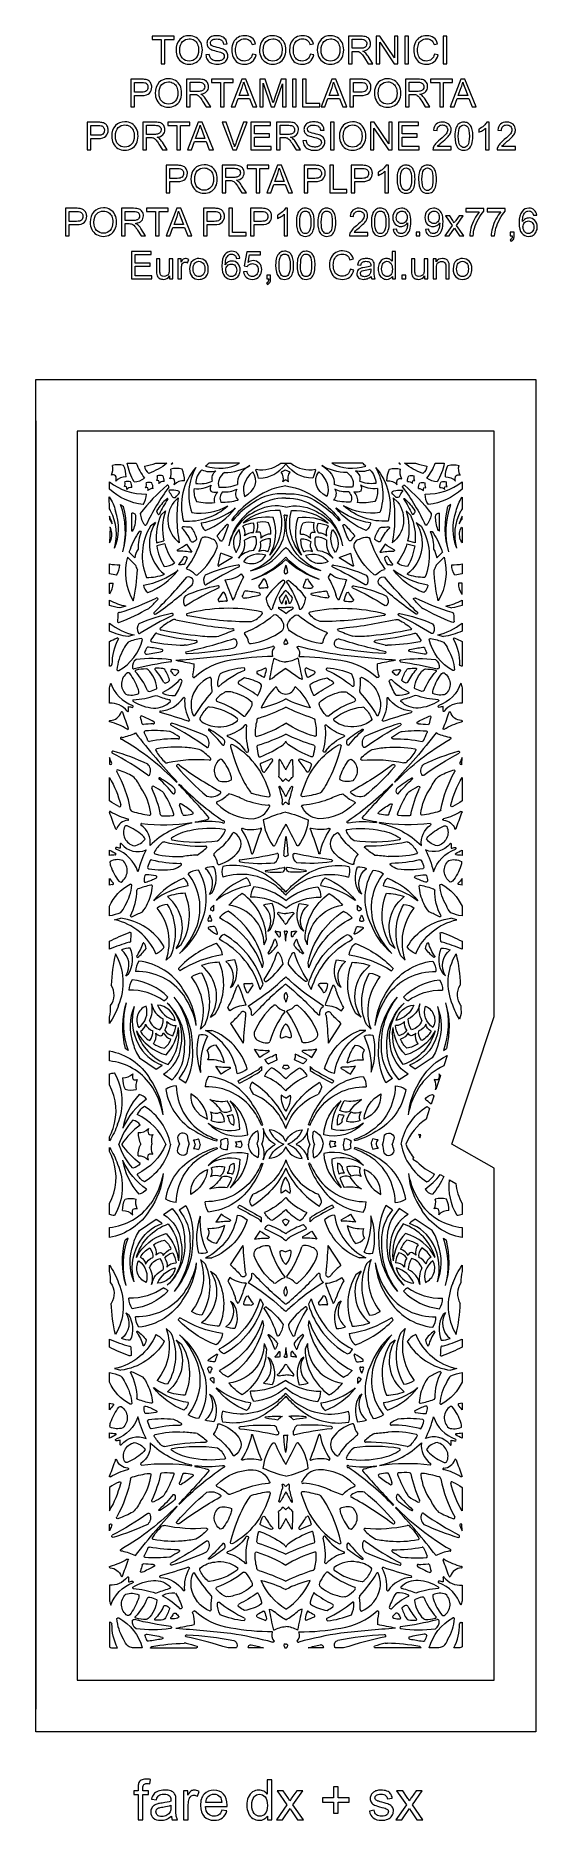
# Model space of a CAD drawing. Header units: millimetres. Extents: x -388 to 390, y -1187 to 1583.
import ezdxf

# ---------------------------------------------------------------- set-up
doc = ezdxf.new("R2010")
doc.units = ezdxf.units.MM
doc.header["$MEASUREMENT"] = 0
doc.layers.add('Livello 1', color=7, linetype='Continuous')

msp = doc.modelspace()

# ---------------------------------------------------------------- linework, layer by layer
at = {"layer": 'Livello 1', "color": 2, "lineweight": 9}
for points, knots in [([(-193.1427, 1539.747), (-193.1427, 1539.747), (-193.1427, 1577.5431), (-193.1427, 1577.5431), (-193.1427, 1577.5431), (-193.1427, 1577.5431), (-207.2564, 1577.5431), (-207.2564, 1577.5431), (-207.2564, 1577.5431), (-207.2564, 1577.5431), (-207.2564, 1582.5666), (-207.2564, 1582.5666), (-207.2564, 1582.5666), (-207.2564, 1582.5666), (-173.3476, 1582.5666), (-173.3476, 1582.5666), (-173.3476, 1582.5666), (-173.3476, 1582.5666), (-173.3476, 1577.5431), (-173.3476, 1577.5431), (-173.3476, 1577.5431), (-173.3476, 1577.5431), (-187.4613, 1577.5431), (-187.4613, 1577.5431), (-187.4613, 1577.5431), (-187.4613, 1577.5431), (-187.4613, 1539.747), (-187.4613, 1539.747), (-187.4613, 1539.747), (-187.4613, 1539.747), (-193.1427, 1539.747), (-193.1427, 1539.747)], [0, 0, 0, 0, 0.111111111, 0.111111111, 0.111111111, 0.111111111, 0.222222222, 0.222222222, 0.222222222, 0.222222222, 0.333333333, 0.333333333, 0.333333333, 0.333333333, 0.444444444, 0.444444444, 0.444444444, 0.444444444, 0.555555556, 0.555555556, 0.555555556, 0.555555556, 0.666666667, 0.666666667, 0.666666667, 0.666666667, 0.777777778, 0.777777778, 0.777777778, 0.777777778, 1, 1, 1, 1]), ([(-170.3076, 1560.5887), (-170.3076, 1567.6854), (-168.3939, 1573.2472), (-164.5764, 1577.264), (-164.5764, 1577.264), (-160.7589, 1581.2808), (-155.8351, 1583.2842), (-149.7949, 1583.2842), (-149.7949, 1583.2842), (-145.8379, 1583.2842), (-142.2795, 1582.3373), (-139.0999, 1580.4535), (-139.0999, 1580.4535), (-135.9303, 1578.5697), (-133.5083, 1575.9383), (-131.8437, 1572.5594), (-131.8437, 1572.5594), (-130.1792, 1569.1905), (-129.3419, 1565.363), (-129.3419, 1561.087), (-129.3419, 1561.087), (-129.3419, 1556.7512), (-130.2191, 1552.864), (-131.9733, 1549.4452), (-131.9733, 1549.4452), (-133.7276, 1546.0164), (-136.2094, 1543.4249), (-139.4189, 1541.6707), (-139.4189, 1541.6707), (-142.6383, 1539.9065), (-146.107, 1539.0294), (-149.8248, 1539.0294), (-149.8248, 1539.0294), (-153.8615, 1539.0294), (-157.4597, 1540.0062), (-160.6393, 1541.9498), (-160.6393, 1541.9498), (-163.8089, 1543.8934), (-166.221, 1546.5447), (-167.8557, 1549.9137), (-167.8557, 1549.9137), (-169.4903, 1553.2726), (-170.3076, 1556.831), (-170.3076, 1560.5887)], [0, 0, 0, 0, 0.083333333, 0.083333333, 0.083333333, 0.083333333, 0.166666667, 0.166666667, 0.166666667, 0.166666667, 0.25, 0.25, 0.25, 0.25, 0.333333333, 0.333333333, 0.333333333, 0.333333333, 0.416666667, 0.416666667, 0.416666667, 0.416666667, 0.5, 0.5, 0.5, 0.5, 0.583333333, 0.583333333, 0.583333333, 0.583333333, 0.666666667, 0.666666667, 0.666666667, 0.666666667, 0.75, 0.75, 0.75, 0.75, 0.833333333, 0.833333333, 0.833333333, 0.833333333, 1, 1, 1, 1]), ([(-123.9097, 1553.5019), (-123.9097, 1553.5019), (-118.5872, 1553.9803), (-118.5872, 1553.9803), (-118.5872, 1553.9803), (-118.338, 1551.8274), (-117.7499, 1550.0632), (-116.823, 1548.6777), (-116.823, 1548.6777), (-115.896, 1547.3022), (-114.4607, 1546.1859), (-112.5171, 1545.3287), (-112.5171, 1545.3287), (-110.5735, 1544.4815), (-108.3806, 1544.0529), (-105.9486, 1544.0529), (-105.9486, 1544.0529), (-103.7857, 1544.0529), (-101.882, 1544.3718), (-100.2274, 1545.0197), (-100.2274, 1545.0197), (-98.5728, 1545.6676), (-97.3468, 1546.5547), (-96.5395, 1547.681), (-96.5395, 1547.681), (-95.7321, 1548.8073), (-95.3235, 1550.0333), (-95.3235, 1551.349), (-95.3235, 1551.349), (-95.3235, 1552.6846), (-95.7122, 1553.8508), (-96.4896, 1554.8575), (-96.4896, 1554.8575), (-97.2671, 1555.8542), (-98.5529, 1556.6914), (-100.347, 1557.3792), (-100.347, 1557.3792), (-101.4932, 1557.8177), (-104.0349, 1558.5155), (-107.972, 1559.4624), (-107.972, 1559.4624), (-111.9091, 1560.4092), (-114.6601, 1561.2963), (-116.2349, 1562.1336), (-116.2349, 1562.1336), (-118.2782, 1563.2101), (-119.7932, 1564.5457), (-120.79, 1566.1305), (-120.79, 1566.1305), (-121.7966, 1567.7153), (-122.295, 1569.4994), (-122.295, 1571.463), (-122.295, 1571.463), (-122.295, 1573.6359), (-121.677, 1575.6592), (-120.4511, 1577.5331), (-120.4511, 1577.5331), (-119.2251, 1579.4169), (-117.4409, 1580.8422), (-115.0787, 1581.819), (-115.0787, 1581.819), (-112.7264, 1582.7958), (-110.105, 1583.2842), (-107.2244, 1583.2842), (-107.2244, 1583.2842), (-104.0548, 1583.2842), (-101.254, 1582.7759), (-98.832, 1581.7493), (-98.832, 1581.7493), (-96.4099, 1580.7326), (-94.546, 1579.2275), (-93.2403, 1577.2341), (-93.2403, 1577.2341), (-91.9346, 1575.2506), (-91.2369, 1572.998), (-91.1372, 1570.4862), (-91.1372, 1570.4862), (-91.1372, 1570.4862), (-96.5793, 1570.0676), (-96.5793, 1570.0676), (-96.5793, 1570.0676), (-96.8684, 1572.7687), (-97.8552, 1574.812), (-99.5396, 1576.1875), (-99.5396, 1576.1875), (-101.2241, 1577.573), (-103.7159, 1578.2607), (-107.0052, 1578.2607), (-107.0052, 1578.2607), (-110.4339, 1578.2607), (-112.9357, 1577.6328), (-114.5006, 1576.3769), (-114.5006, 1576.3769), (-116.0654, 1575.121), (-116.8529, 1573.606), (-116.8529, 1571.8318), (-116.8529, 1571.8318), (-116.8529, 1570.2968), (-116.2947, 1569.031), (-115.1883, 1568.0342), (-115.1883, 1568.0342), (-114.0919, 1567.0475), (-111.2512, 1566.0208), (-106.6463, 1564.9842), (-106.6463, 1564.9842), (-102.0414, 1563.9377), (-98.8818, 1563.0307), (-97.1674, 1562.2532), (-97.1674, 1562.2532), (-94.6855, 1561.107), (-92.8416, 1559.6617), (-91.6555, 1557.8975), (-91.6555, 1557.8975), (-90.4694, 1556.1432), (-89.8813, 1554.1199), (-89.8813, 1551.8274), (-89.8813, 1551.8274), (-89.8813, 1549.5449), (-90.5292, 1547.4119), (-91.8349, 1545.3985), (-91.8349, 1545.3985), (-93.1406, 1543.3851), (-95.0045, 1541.8202), (-97.4465, 1540.7039), (-97.4465, 1540.7039), (-99.8885, 1539.5875), (-102.6295, 1539.0294), (-105.6895, 1539.0294), (-105.6895, 1539.0294), (-109.5568, 1539.0294), (-112.7962, 1539.5975), (-115.4076, 1540.7238), (-115.4076, 1540.7238), (-118.029, 1541.8501), (-120.0723, 1543.5445), (-121.5574, 1545.8171), (-121.5574, 1545.8171), (-123.0525, 1548.0797), (-123.83, 1550.6413), (-123.9097, 1553.5019)], [0, 0, 0, 0, 0.027777778, 0.027777778, 0.027777778, 0.027777778, 0.055555556, 0.055555556, 0.055555556, 0.055555556, 0.083333333, 0.083333333, 0.083333333, 0.083333333, 0.111111111, 0.111111111, 0.111111111, 0.111111111, 0.138888889, 0.138888889, 0.138888889, 0.138888889, 0.166666667, 0.166666667, 0.166666667, 0.166666667, 0.194444444, 0.194444444, 0.194444444, 0.194444444, 0.222222222, 0.222222222, 0.222222222, 0.222222222, 0.25, 0.25, 0.25, 0.25, 0.277777778, 0.277777778, 0.277777778, 0.277777778, 0.305555556, 0.305555556, 0.305555556, 0.305555556, 0.333333333, 0.333333333, 0.333333333, 0.333333333, 0.361111111, 0.361111111, 0.361111111, 0.361111111, 0.388888889, 0.388888889, 0.388888889, 0.388888889, 0.416666667, 0.416666667, 0.416666667, 0.416666667, 0.444444444, 0.444444444, 0.444444444, 0.444444444, 0.472222222, 0.472222222, 0.472222222, 0.472222222, 0.5, 0.5, 0.5, 0.5, 0.527777778, 0.527777778, 0.527777778, 0.527777778, 0.555555556, 0.555555556, 0.555555556, 0.555555556, 0.583333333, 0.583333333, 0.583333333, 0.583333333, 0.611111111, 0.611111111, 0.611111111, 0.611111111, 0.638888889, 0.638888889, 0.638888889, 0.638888889, 0.666666667, 0.666666667, 0.666666667, 0.666666667, 0.694444444, 0.694444444, 0.694444444, 0.694444444, 0.722222222, 0.722222222, 0.722222222, 0.722222222, 0.75, 0.75, 0.75, 0.75, 0.777777778, 0.777777778, 0.777777778, 0.777777778, 0.805555556, 0.805555556, 0.805555556, 0.805555556, 0.833333333, 0.833333333, 0.833333333, 0.833333333, 0.861111111, 0.861111111, 0.861111111, 0.861111111, 0.888888889, 0.888888889, 0.888888889, 0.888888889, 0.916666667, 0.916666667, 0.916666667, 0.916666667, 0.944444444, 0.944444444, 0.944444444, 0.944444444, 1, 1, 1, 1]), ([(-51.6666, 1554.7677), (-51.6666, 1554.7677), (-45.9852, 1553.3325), (-45.9852, 1553.3325), (-45.9852, 1553.3325), (-47.1714, 1548.6777), (-49.3044, 1545.1393), (-52.3843, 1542.6973), (-52.3843, 1542.6973), (-55.4642, 1540.2553), (-59.2318, 1539.0294), (-63.6872, 1539.0294), (-63.6872, 1539.0294), (-68.2921, 1539.0294), (-72.0398, 1539.9663), (-74.9303, 1541.8501), (-74.9303, 1541.8501), (-77.8208, 1543.724), (-80.0137, 1546.445), (-81.5187, 1550.0034), (-81.5187, 1550.0034), (-83.0238, 1553.5717), (-83.7813, 1557.3892), (-83.7813, 1561.4757), (-83.7813, 1561.4757), (-83.7813, 1565.9311), (-82.9341, 1569.8184), (-81.2297, 1573.1375), (-81.2297, 1573.1375), (-79.5253, 1576.4566), (-77.1032, 1578.9784), (-73.9635, 1580.7027), (-73.9635, 1580.7027), (-70.8238, 1582.427), (-67.3651, 1583.2842), (-63.5975, 1583.2842), (-63.5975, 1583.2842), (-59.3115, 1583.2842), (-55.7133, 1582.1978), (-52.8029, 1580.015), (-52.8029, 1580.015), (-49.8825, 1577.8321), (-47.8491, 1574.7722), (-46.7029, 1570.8251), (-46.7029, 1570.8251), (-46.7029, 1570.8251), (-52.2647, 1569.5094), (-52.2647, 1569.5094), (-52.2647, 1569.5094), (-53.2514, 1572.6192), (-54.6967, 1574.8918), (-56.5805, 1576.3071), (-56.5805, 1576.3071), (-58.4643, 1577.7324), (-60.8365, 1578.4401), (-63.6972, 1578.4401), (-63.6972, 1578.4401), (-66.9764, 1578.4401), (-69.7274, 1577.6527), (-71.9302, 1576.0779), (-71.9302, 1576.0779), (-74.1329, 1574.503), (-75.6878, 1572.38), (-76.5749, 1569.7287), (-76.5749, 1569.7287), (-77.472, 1567.0674), (-77.9205, 1564.3264), (-77.9205, 1561.5057), (-77.9205, 1561.5057), (-77.9205, 1557.8676), (-77.3923, 1554.688), (-76.3357, 1551.9769), (-76.3357, 1551.9769), (-75.2792, 1549.2558), (-73.6346, 1547.2325), (-71.4019, 1545.8869), (-71.4019, 1545.8869), (-69.1692, 1544.5413), (-66.7571, 1543.8735), (-64.1557, 1543.8735), (-64.1557, 1543.8735), (-60.9861, 1543.8735), (-58.3148, 1544.7905), (-56.122, 1546.6145), (-56.122, 1546.6145), (-53.9292, 1548.4485), (-52.4441, 1551.1596), (-51.6666, 1554.7677)], [0, 0, 0, 0, 0.043478261, 0.043478261, 0.043478261, 0.043478261, 0.086956522, 0.086956522, 0.086956522, 0.086956522, 0.130434783, 0.130434783, 0.130434783, 0.130434783, 0.173913043, 0.173913043, 0.173913043, 0.173913043, 0.217391304, 0.217391304, 0.217391304, 0.217391304, 0.260869565, 0.260869565, 0.260869565, 0.260869565, 0.304347826, 0.304347826, 0.304347826, 0.304347826, 0.347826087, 0.347826087, 0.347826087, 0.347826087, 0.391304348, 0.391304348, 0.391304348, 0.391304348, 0.434782609, 0.434782609, 0.434782609, 0.434782609, 0.47826087, 0.47826087, 0.47826087, 0.47826087, 0.52173913, 0.52173913, 0.52173913, 0.52173913, 0.565217391, 0.565217391, 0.565217391, 0.565217391, 0.608695652, 0.608695652, 0.608695652, 0.608695652, 0.652173913, 0.652173913, 0.652173913, 0.652173913, 0.695652174, 0.695652174, 0.695652174, 0.695652174, 0.739130435, 0.739130435, 0.739130435, 0.739130435, 0.782608696, 0.782608696, 0.782608696, 0.782608696, 0.826086957, 0.826086957, 0.826086957, 0.826086957, 0.869565217, 0.869565217, 0.869565217, 0.869565217, 0.913043478, 0.913043478, 0.913043478, 0.913043478, 1, 1, 1, 1]), ([(-40.7125, 1560.5887), (-40.7125, 1567.6854), (-38.7988, 1573.2472), (-34.9813, 1577.264), (-34.9813, 1577.264), (-31.1638, 1581.2808), (-26.24, 1583.2842), (-20.1998, 1583.2842), (-20.1998, 1583.2842), (-16.2428, 1583.2842), (-12.6844, 1582.3373), (-9.5048, 1580.4535), (-9.5048, 1580.4535), (-6.3352, 1578.5697), (-3.9132, 1575.9383), (-2.2486, 1572.5594), (-2.2486, 1572.5594), (-0.5841, 1569.1905), (0.2532, 1565.363), (0.2532, 1561.087), (0.2532, 1561.087), (0.2532, 1556.7512), (-0.624, 1552.864), (-2.3782, 1549.4452), (-2.3782, 1549.4452), (-4.1325, 1546.0164), (-6.6143, 1543.4249), (-9.8238, 1541.6707), (-9.8238, 1541.6707), (-13.0432, 1539.9065), (-16.5119, 1539.0294), (-20.2297, 1539.0294), (-20.2297, 1539.0294), (-24.2664, 1539.0294), (-27.8646, 1540.0062), (-31.0442, 1541.9498), (-31.0442, 1541.9498), (-34.2138, 1543.8934), (-36.6259, 1546.5447), (-38.2606, 1549.9137), (-38.2606, 1549.9137), (-39.8952, 1553.2726), (-40.7125, 1556.831), (-40.7125, 1560.5887)], [0, 0, 0, 0, 0.083333333, 0.083333333, 0.083333333, 0.083333333, 0.166666667, 0.166666667, 0.166666667, 0.166666667, 0.25, 0.25, 0.25, 0.25, 0.333333333, 0.333333333, 0.333333333, 0.333333333, 0.416666667, 0.416666667, 0.416666667, 0.416666667, 0.5, 0.5, 0.5, 0.5, 0.583333333, 0.583333333, 0.583333333, 0.583333333, 0.666666667, 0.666666667, 0.666666667, 0.666666667, 0.75, 0.75, 0.75, 0.75, 0.833333333, 0.833333333, 0.833333333, 0.833333333, 1, 1, 1, 1]), ([(38.0393, 1554.7677), (38.0393, 1554.7677), (43.7207, 1553.3325), (43.7207, 1553.3325), (43.7207, 1553.3325), (42.5345, 1548.6777), (40.4015, 1545.1393), (37.3216, 1542.6973), (37.3216, 1542.6973), (34.2417, 1540.2553), (30.4741, 1539.0294), (26.0187, 1539.0294), (26.0187, 1539.0294), (21.4138, 1539.0294), (17.6661, 1539.9663), (14.7756, 1541.8501), (14.7756, 1541.8501), (11.8851, 1543.724), (9.6922, 1546.445), (8.1872, 1550.0034), (8.1872, 1550.0034), (6.6821, 1553.5717), (5.9246, 1557.3892), (5.9246, 1561.4757), (5.9246, 1561.4757), (5.9246, 1565.9311), (6.7718, 1569.8184), (8.4762, 1573.1375), (8.4762, 1573.1375), (10.1806, 1576.4566), (12.6027, 1578.9784), (15.7424, 1580.7027), (15.7424, 1580.7027), (18.8821, 1582.427), (22.3408, 1583.2842), (26.1084, 1583.2842), (26.1084, 1583.2842), (30.3944, 1583.2842), (33.9926, 1582.1978), (36.903, 1580.015), (36.903, 1580.015), (39.8234, 1577.8321), (41.8568, 1574.7722), (43.003, 1570.8251), (43.003, 1570.8251), (43.003, 1570.8251), (37.4412, 1569.5094), (37.4412, 1569.5094), (37.4412, 1569.5094), (36.4545, 1572.6192), (35.0092, 1574.8918), (33.1254, 1576.3071), (33.1254, 1576.3071), (31.2416, 1577.7324), (28.8694, 1578.4401), (26.0087, 1578.4401), (26.0087, 1578.4401), (22.7295, 1578.4401), (19.9785, 1577.6527), (17.7757, 1576.0779), (17.7757, 1576.0779), (15.573, 1574.503), (14.0181, 1572.38), (13.131, 1569.7287), (13.131, 1569.7287), (12.2339, 1567.0674), (11.7854, 1564.3264), (11.7854, 1561.5057), (11.7854, 1561.5057), (11.7854, 1557.8676), (12.3136, 1554.688), (13.3702, 1551.9769), (13.3702, 1551.9769), (14.4267, 1549.2558), (16.0713, 1547.2325), (18.304, 1545.8869), (18.304, 1545.8869), (20.5367, 1544.5413), (22.9488, 1543.8735), (25.5502, 1543.8735), (25.5502, 1543.8735), (28.7198, 1543.8735), (31.3911, 1544.7905), (33.5839, 1546.6145), (33.5839, 1546.6145), (35.7767, 1548.4485), (37.2618, 1551.1596), (38.0393, 1554.7677)], [0, 0, 0, 0, 0.043478261, 0.043478261, 0.043478261, 0.043478261, 0.086956522, 0.086956522, 0.086956522, 0.086956522, 0.130434783, 0.130434783, 0.130434783, 0.130434783, 0.173913043, 0.173913043, 0.173913043, 0.173913043, 0.217391304, 0.217391304, 0.217391304, 0.217391304, 0.260869565, 0.260869565, 0.260869565, 0.260869565, 0.304347826, 0.304347826, 0.304347826, 0.304347826, 0.347826087, 0.347826087, 0.347826087, 0.347826087, 0.391304348, 0.391304348, 0.391304348, 0.391304348, 0.434782609, 0.434782609, 0.434782609, 0.434782609, 0.47826087, 0.47826087, 0.47826087, 0.47826087, 0.52173913, 0.52173913, 0.52173913, 0.52173913, 0.565217391, 0.565217391, 0.565217391, 0.565217391, 0.608695652, 0.608695652, 0.608695652, 0.608695652, 0.652173913, 0.652173913, 0.652173913, 0.652173913, 0.695652174, 0.695652174, 0.695652174, 0.695652174, 0.739130435, 0.739130435, 0.739130435, 0.739130435, 0.782608696, 0.782608696, 0.782608696, 0.782608696, 0.826086957, 0.826086957, 0.826086957, 0.826086957, 0.869565217, 0.869565217, 0.869565217, 0.869565217, 0.913043478, 0.913043478, 0.913043478, 0.913043478, 1, 1, 1, 1]), ([(48.9934, 1560.5887), (48.9934, 1567.6854), (50.9071, 1573.2472), (54.7246, 1577.264), (54.7246, 1577.264), (58.5421, 1581.2808), (63.4659, 1583.2842), (69.5061, 1583.2842), (69.5061, 1583.2842), (73.4631, 1583.2842), (77.0215, 1582.3373), (80.2011, 1580.4535), (80.2011, 1580.4535), (83.3707, 1578.5697), (85.7927, 1575.9383), (87.4573, 1572.5594), (87.4573, 1572.5594), (89.1218, 1569.1905), (89.9591, 1565.363), (89.9591, 1561.087), (89.9591, 1561.087), (89.9591, 1556.7512), (89.0819, 1552.864), (87.3277, 1549.4452), (87.3277, 1549.4452), (85.5734, 1546.0164), (83.0916, 1543.4249), (79.8821, 1541.6707), (79.8821, 1541.6707), (76.6627, 1539.9065), (73.194, 1539.0294), (69.4762, 1539.0294), (69.4762, 1539.0294), (65.4395, 1539.0294), (61.8413, 1540.0062), (58.6617, 1541.9498), (58.6617, 1541.9498), (55.4921, 1543.8934), (53.08, 1546.5447), (51.4453, 1549.9137), (51.4453, 1549.9137), (49.8107, 1553.2726), (48.9934, 1556.831), (48.9934, 1560.5887)], [0, 0, 0, 0, 0.083333333, 0.083333333, 0.083333333, 0.083333333, 0.166666667, 0.166666667, 0.166666667, 0.166666667, 0.25, 0.25, 0.25, 0.25, 0.333333333, 0.333333333, 0.333333333, 0.333333333, 0.416666667, 0.416666667, 0.416666667, 0.416666667, 0.5, 0.5, 0.5, 0.5, 0.583333333, 0.583333333, 0.583333333, 0.583333333, 0.666666667, 0.666666667, 0.666666667, 0.666666667, 0.75, 0.75, 0.75, 0.75, 0.833333333, 0.833333333, 0.833333333, 0.833333333, 1, 1, 1, 1]), ([(97.3648, 1539.747), (97.3648, 1539.747), (97.3648, 1582.5666), (97.3648, 1582.5666), (97.3648, 1582.5666), (97.3648, 1582.5666), (116.3426, 1582.5666), (116.3426, 1582.5666), (116.3426, 1582.5666), (120.1601, 1582.5666), (123.0605, 1582.1779), (125.044, 1581.4104), (125.044, 1581.4104), (127.0275, 1580.6429), (128.6123, 1579.2873), (129.7985, 1577.3437), (129.7985, 1577.3437), (130.9846, 1575.4001), (131.5726, 1573.2472), (131.5726, 1570.8949), (131.5726, 1570.8949), (131.5726, 1567.8548), (130.5859, 1565.2932), (128.6223, 1563.2101), (128.6223, 1563.2101), (126.6588, 1561.1269), (123.6287, 1559.8112), (119.5222, 1559.2431), (119.5222, 1559.2431), (121.0272, 1558.5254), (122.1635, 1557.8078), (122.9409, 1557.1101), (122.9409, 1557.1101), (124.5955, 1555.595), (126.1604, 1553.6913), (127.6256, 1551.4088), (127.6256, 1551.4088), (127.6256, 1551.4088), (135.0313, 1539.747), (135.0313, 1539.747), (135.0313, 1539.747), (135.0313, 1539.747), (127.9545, 1539.747), (127.9545, 1539.747), (127.9545, 1539.747), (127.9545, 1539.747), (122.2931, 1548.6578), (122.2931, 1548.6578), (122.2931, 1548.6578), (120.6485, 1551.2393), (119.2829, 1553.2029), (118.2164, 1554.5684), (118.2164, 1554.5684), (117.14, 1555.9339), (116.1831, 1556.8808), (115.3359, 1557.429), (115.3359, 1557.429), (114.4986, 1557.9673), (113.6315, 1558.346), (112.7543, 1558.5653), (112.7543, 1558.5653), (112.1164, 1558.6949), (111.0699, 1558.7646), (109.6047, 1558.7646), (109.6047, 1558.7646), (109.6047, 1558.7646), (103.0462, 1558.7646), (103.0462, 1558.7646), (103.0462, 1558.7646), (103.0462, 1558.7646), (103.0462, 1539.747), (103.0462, 1539.747), (103.0462, 1539.747), (103.0462, 1539.747), (97.3648, 1539.747), (97.3648, 1539.747)], [0, 0, 0, 0, 0.05, 0.05, 0.05, 0.05, 0.1, 0.1, 0.1, 0.1, 0.15, 0.15, 0.15, 0.15, 0.2, 0.2, 0.2, 0.2, 0.25, 0.25, 0.25, 0.25, 0.3, 0.3, 0.3, 0.3, 0.35, 0.35, 0.35, 0.35, 0.4, 0.4, 0.4, 0.4, 0.45, 0.45, 0.45, 0.45, 0.5, 0.5, 0.5, 0.5, 0.55, 0.55, 0.55, 0.55, 0.6, 0.6, 0.6, 0.6, 0.65, 0.65, 0.65, 0.65, 0.7, 0.7, 0.7, 0.7, 0.75, 0.75, 0.75, 0.75, 0.8, 0.8, 0.8, 0.8, 0.85, 0.85, 0.85, 0.85, 0.9, 0.9, 0.9, 0.9, 1, 1, 1, 1]), ([(140.3738, 1539.747), (140.3738, 1539.747), (140.3738, 1582.5666), (140.3738, 1582.5666), (140.3738, 1582.5666), (140.3738, 1582.5666), (146.1947, 1582.5666), (146.1947, 1582.5666), (146.1947, 1582.5666), (146.1947, 1582.5666), (168.661, 1548.9568), (168.661, 1548.9568), (168.661, 1548.9568), (168.661, 1548.9568), (168.661, 1582.5666), (168.661, 1582.5666), (168.661, 1582.5666), (168.661, 1582.5666), (174.1032, 1582.5666), (174.1032, 1582.5666), (174.1032, 1582.5666), (174.1032, 1582.5666), (174.1032, 1539.747), (174.1032, 1539.747), (174.1032, 1539.747), (174.1032, 1539.747), (168.2823, 1539.747), (168.2823, 1539.747), (168.2823, 1539.747), (168.2823, 1539.747), (145.816, 1573.3568), (145.816, 1573.3568), (145.816, 1573.3568), (145.816, 1573.3568), (145.816, 1539.747), (145.816, 1539.747), (145.816, 1539.747), (145.816, 1539.747), (140.3738, 1539.747), (140.3738, 1539.747)], [0, 0, 0, 0, 0.090909091, 0.090909091, 0.090909091, 0.090909091, 0.181818182, 0.181818182, 0.181818182, 0.181818182, 0.272727273, 0.272727273, 0.272727273, 0.272727273, 0.363636364, 0.363636364, 0.363636364, 0.363636364, 0.454545455, 0.454545455, 0.454545455, 0.454545455, 0.545454545, 0.545454545, 0.545454545, 0.545454545, 0.636363636, 0.636363636, 0.636363636, 0.636363636, 0.727272727, 0.727272727, 0.727272727, 0.727272727, 0.818181818, 0.818181818, 0.818181818, 0.818181818, 1, 1, 1, 1]), ([(184.5789, 1539.747), (184.5789, 1539.747), (184.5789, 1582.5666), (184.5789, 1582.5666), (184.5789, 1582.5666), (184.5789, 1582.5666), (190.2602, 1582.5666), (190.2602, 1582.5666), (190.2602, 1582.5666), (190.2602, 1582.5666), (190.2602, 1539.747), (190.2602, 1539.747), (190.2602, 1539.747), (190.2602, 1539.747), (184.5789, 1539.747), (184.5789, 1539.747)], [0, 0, 0, 0, 0.2, 0.2, 0.2, 0.2, 0.4, 0.4, 0.4, 0.4, 0.6, 0.6, 0.6, 0.6, 1, 1, 1, 1]), ([(230.7375, 1554.7677), (230.7375, 1554.7677), (236.4189, 1553.3325), (236.4189, 1553.3325), (236.4189, 1553.3325), (235.2327, 1548.6777), (233.0997, 1545.1393), (230.0198, 1542.6973), (230.0198, 1542.6973), (226.9399, 1540.2553), (223.1723, 1539.0294), (218.7169, 1539.0294), (218.7169, 1539.0294), (214.112, 1539.0294), (210.3643, 1539.9663), (207.4738, 1541.8501), (207.4738, 1541.8501), (204.5833, 1543.724), (202.3904, 1546.445), (200.8854, 1550.0034), (200.8854, 1550.0034), (199.3803, 1553.5717), (198.6228, 1557.3892), (198.6228, 1561.4757), (198.6228, 1561.4757), (198.6228, 1565.9311), (199.47, 1569.8184), (201.1744, 1573.1375), (201.1744, 1573.1375), (202.8788, 1576.4566), (205.3009, 1578.9784), (208.4406, 1580.7027), (208.4406, 1580.7027), (211.5803, 1582.427), (215.039, 1583.2842), (218.8066, 1583.2842), (218.8066, 1583.2842), (223.0926, 1583.2842), (226.6908, 1582.1978), (229.6012, 1580.015), (229.6012, 1580.015), (232.5216, 1577.8321), (234.555, 1574.7722), (235.7012, 1570.8251), (235.7012, 1570.8251), (235.7012, 1570.8251), (230.1394, 1569.5094), (230.1394, 1569.5094), (230.1394, 1569.5094), (229.1527, 1572.6192), (227.7074, 1574.8918), (225.8236, 1576.3071), (225.8236, 1576.3071), (223.9398, 1577.7324), (221.5676, 1578.4401), (218.7069, 1578.4401), (218.7069, 1578.4401), (215.4277, 1578.4401), (212.6767, 1577.6527), (210.4739, 1576.0779), (210.4739, 1576.0779), (208.2712, 1574.503), (206.7163, 1572.38), (205.8292, 1569.7287), (205.8292, 1569.7287), (204.9321, 1567.0674), (204.4836, 1564.3264), (204.4836, 1561.5057), (204.4836, 1561.5057), (204.4836, 1557.8676), (205.0118, 1554.688), (206.0684, 1551.9769), (206.0684, 1551.9769), (207.1249, 1549.2558), (208.7695, 1547.2325), (211.0022, 1545.8869), (211.0022, 1545.8869), (213.2349, 1544.5413), (215.647, 1543.8735), (218.2484, 1543.8735), (218.2484, 1543.8735), (221.418, 1543.8735), (224.0893, 1544.7905), (226.2821, 1546.6145), (226.2821, 1546.6145), (228.4749, 1548.4485), (229.96, 1551.1596), (230.7375, 1554.7677)], [0, 0, 0, 0, 0.043478261, 0.043478261, 0.043478261, 0.043478261, 0.086956522, 0.086956522, 0.086956522, 0.086956522, 0.130434783, 0.130434783, 0.130434783, 0.130434783, 0.173913043, 0.173913043, 0.173913043, 0.173913043, 0.217391304, 0.217391304, 0.217391304, 0.217391304, 0.260869565, 0.260869565, 0.260869565, 0.260869565, 0.304347826, 0.304347826, 0.304347826, 0.304347826, 0.347826087, 0.347826087, 0.347826087, 0.347826087, 0.391304348, 0.391304348, 0.391304348, 0.391304348, 0.434782609, 0.434782609, 0.434782609, 0.434782609, 0.47826087, 0.47826087, 0.47826087, 0.47826087, 0.52173913, 0.52173913, 0.52173913, 0.52173913, 0.565217391, 0.565217391, 0.565217391, 0.565217391, 0.608695652, 0.608695652, 0.608695652, 0.608695652, 0.652173913, 0.652173913, 0.652173913, 0.652173913, 0.695652174, 0.695652174, 0.695652174, 0.695652174, 0.739130435, 0.739130435, 0.739130435, 0.739130435, 0.782608696, 0.782608696, 0.782608696, 0.782608696, 0.826086957, 0.826086957, 0.826086957, 0.826086957, 0.869565217, 0.869565217, 0.869565217, 0.869565217, 0.913043478, 0.913043478, 0.913043478, 0.913043478, 1, 1, 1, 1]), ([(244.3828, 1539.747), (244.3828, 1539.747), (244.3828, 1582.5666), (244.3828, 1582.5666), (244.3828, 1582.5666), (244.3828, 1582.5666), (250.0641, 1582.5666), (250.0641, 1582.5666), (250.0641, 1582.5666), (250.0641, 1582.5666), (250.0641, 1539.747), (250.0641, 1539.747), (250.0641, 1539.747), (250.0641, 1539.747), (244.3828, 1539.747), (244.3828, 1539.747)], [0, 0, 0, 0, 0.2, 0.2, 0.2, 0.2, 0.4, 0.4, 0.4, 0.4, 0.6, 0.6, 0.6, 0.6, 1, 1, 1, 1]), ([(-164.4468, 1560.489), (-164.4468, 1555.3359), (-163.0614, 1551.2792), (-160.2905, 1548.3189), (-160.2905, 1548.3189), (-157.5195, 1545.3586), (-154.041, 1543.8735), (-149.8547, 1543.8735), (-149.8547, 1543.8735), (-145.5887, 1543.8735), (-142.0901, 1545.3686), (-139.3292, 1548.3588), (-139.3292, 1548.3588), (-136.5782, 1551.349), (-135.2027, 1555.595), (-135.2027, 1561.097), (-135.2027, 1561.097), (-135.2027, 1564.5756), (-135.7908, 1567.6156), (-136.9669, 1570.2071), (-136.9669, 1570.2071), (-138.1431, 1572.7986), (-139.8674, 1574.812), (-142.13, 1576.2373), (-142.13, 1576.2373), (-144.4026, 1577.6627), (-146.9442, 1578.3803), (-149.765, 1578.3803), (-149.765, 1578.3803), (-153.7718, 1578.3803), (-157.2205, 1577.0048), (-160.111, 1574.2538), (-160.111, 1574.2538), (-163.0016, 1571.5029), (-164.4468, 1566.9179), (-164.4468, 1560.489)], [0, 0, 0, 0, 0.1, 0.1, 0.1, 0.1, 0.2, 0.2, 0.2, 0.2, 0.3, 0.3, 0.3, 0.3, 0.4, 0.4, 0.4, 0.4, 0.5, 0.5, 0.5, 0.5, 0.6, 0.6, 0.6, 0.6, 0.7, 0.7, 0.7, 0.7, 0.8, 0.8, 0.8, 0.8, 1, 1, 1, 1]), ([(-34.8517, 1560.489), (-34.8517, 1555.3359), (-33.4663, 1551.2792), (-30.6954, 1548.3189), (-30.6954, 1548.3189), (-27.9244, 1545.3586), (-24.4459, 1543.8735), (-20.2596, 1543.8735), (-20.2596, 1543.8735), (-15.9936, 1543.8735), (-12.495, 1545.3686), (-9.7341, 1548.3588), (-9.7341, 1548.3588), (-6.9831, 1551.349), (-5.6076, 1555.595), (-5.6076, 1561.097), (-5.6076, 1561.097), (-5.6076, 1564.5756), (-6.1957, 1567.6156), (-7.3718, 1570.2071), (-7.3718, 1570.2071), (-8.548, 1572.7986), (-10.2723, 1574.812), (-12.5349, 1576.2373), (-12.5349, 1576.2373), (-14.8075, 1577.6627), (-17.3491, 1578.3803), (-20.1699, 1578.3803), (-20.1699, 1578.3803), (-24.1767, 1578.3803), (-27.6254, 1577.0048), (-30.5159, 1574.2538), (-30.5159, 1574.2538), (-33.4065, 1571.5029), (-34.8517, 1566.9179), (-34.8517, 1560.489)], [0, 0, 0, 0, 0.1, 0.1, 0.1, 0.1, 0.2, 0.2, 0.2, 0.2, 0.3, 0.3, 0.3, 0.3, 0.4, 0.4, 0.4, 0.4, 0.5, 0.5, 0.5, 0.5, 0.6, 0.6, 0.6, 0.6, 0.7, 0.7, 0.7, 0.7, 0.8, 0.8, 0.8, 0.8, 1, 1, 1, 1]), ([(54.8542, 1560.489), (54.8542, 1555.3359), (56.2396, 1551.2792), (59.0105, 1548.3189), (59.0105, 1548.3189), (61.7815, 1545.3586), (65.26, 1543.8735), (69.4463, 1543.8735), (69.4463, 1543.8735), (73.7123, 1543.8735), (77.2109, 1545.3686), (79.9718, 1548.3588), (79.9718, 1548.3588), (82.7228, 1551.349), (84.0983, 1555.595), (84.0983, 1561.097), (84.0983, 1561.097), (84.0983, 1564.5756), (83.5102, 1567.6156), (82.3341, 1570.2071), (82.3341, 1570.2071), (81.1579, 1572.7986), (79.4336, 1574.812), (77.171, 1576.2373), (77.171, 1576.2373), (74.8984, 1577.6627), (72.3568, 1578.3803), (69.536, 1578.3803), (69.536, 1578.3803), (65.5292, 1578.3803), (62.0805, 1577.0048), (59.19, 1574.2538), (59.19, 1574.2538), (56.2994, 1571.5029), (54.8542, 1566.9179), (54.8542, 1560.489)], [0, 0, 0, 0, 0.1, 0.1, 0.1, 0.1, 0.2, 0.2, 0.2, 0.2, 0.3, 0.3, 0.3, 0.3, 0.4, 0.4, 0.4, 0.4, 0.5, 0.5, 0.5, 0.5, 0.6, 0.6, 0.6, 0.6, 0.7, 0.7, 0.7, 0.7, 0.8, 0.8, 0.8, 0.8, 1, 1, 1, 1]), ([(103.0462, 1563.6686), (103.0462, 1563.6686), (115.2063, 1563.6686), (115.2063, 1563.6686), (115.2063, 1563.6686), (117.7978, 1563.6686), (119.8112, 1563.9377), (121.2664, 1564.4759), (121.2664, 1564.4759), (122.7217, 1565.0042), (123.828, 1565.8614), (124.5756, 1567.0475), (124.5756, 1567.0475), (125.3331, 1568.2236), (125.7119, 1569.4994), (125.7119, 1570.8849), (125.7119, 1570.8849), (125.7119, 1572.9083), (124.9842, 1574.5828), (123.519, 1575.8885), (123.519, 1575.8885), (122.0539, 1577.1942), (119.7414, 1577.8421), (116.5818, 1577.8421), (116.5818, 1577.8421), (116.5818, 1577.8421), (103.0462, 1577.8421), (103.0462, 1577.8421), (103.0462, 1577.8421), (103.0462, 1577.8421), (103.0462, 1563.6686), (103.0462, 1563.6686)], [0, 0, 0, 0, 0.111111111, 0.111111111, 0.111111111, 0.111111111, 0.222222222, 0.222222222, 0.222222222, 0.222222222, 0.333333333, 0.333333333, 0.333333333, 0.333333333, 0.444444444, 0.444444444, 0.444444444, 0.444444444, 0.555555556, 0.555555556, 0.555555556, 0.555555556, 0.666666667, 0.666666667, 0.666666667, 0.666666667, 0.777777778, 0.777777778, 0.777777778, 0.777777778, 1, 1, 1, 1]), ([(-240.6368, 1472.936), (-240.6368, 1472.936), (-240.6368, 1515.7556), (-240.6368, 1515.7556), (-240.6368, 1515.7556), (-240.6368, 1515.7556), (-224.4698, 1515.7556), (-224.4698, 1515.7556), (-224.4698, 1515.7556), (-221.6291, 1515.7556), (-219.4563, 1515.616), (-217.9512, 1515.3469), (-217.9512, 1515.3469), (-215.8481, 1514.9981), (-214.0839, 1514.3303), (-212.6585, 1513.3535), (-212.6585, 1513.3535), (-211.2332, 1512.3667), (-210.087, 1510.9912), (-209.2198, 1509.227), (-209.2198, 1509.227), (-208.3527, 1507.4628), (-207.9241, 1505.5192), (-207.9241, 1503.3961), (-207.9241, 1503.3961), (-207.9241, 1499.768), (-209.0803, 1496.6881), (-211.4027, 1494.1764), (-211.4027, 1494.1764), (-213.7151, 1491.6546), (-217.9113, 1490.3987), (-223.9714, 1490.3987), (-223.9714, 1490.3987), (-223.9714, 1490.3987), (-234.9554, 1490.3987), (-234.9554, 1490.3987), (-234.9554, 1490.3987), (-234.9554, 1490.3987), (-234.9554, 1472.936), (-234.9554, 1472.936), (-234.9554, 1472.936), (-234.9554, 1472.936), (-240.6368, 1472.936), (-240.6368, 1472.936)], [0, 0, 0, 0, 0.083333333, 0.083333333, 0.083333333, 0.083333333, 0.166666667, 0.166666667, 0.166666667, 0.166666667, 0.25, 0.25, 0.25, 0.25, 0.333333333, 0.333333333, 0.333333333, 0.333333333, 0.416666667, 0.416666667, 0.416666667, 0.416666667, 0.5, 0.5, 0.5, 0.5, 0.583333333, 0.583333333, 0.583333333, 0.583333333, 0.666666667, 0.666666667, 0.666666667, 0.666666667, 0.75, 0.75, 0.75, 0.75, 0.833333333, 0.833333333, 0.833333333, 0.833333333, 1, 1, 1, 1]), ([(-234.9554, 1495.4223), (-234.9554, 1495.4223), (-223.8917, 1495.4223), (-223.8917, 1495.4223), (-223.8917, 1495.4223), (-220.2237, 1495.4223), (-217.6322, 1496.1), (-216.0873, 1497.4656), (-216.0873, 1497.4656), (-214.5523, 1498.8311), (-213.7848, 1500.7448), (-213.7848, 1503.2267), (-213.7848, 1503.2267), (-213.7848, 1505.0108), (-214.2334, 1506.5458), (-215.1404, 1507.8216), (-215.1404, 1507.8216), (-216.0474, 1509.0974), (-217.2435, 1509.9446), (-218.7187, 1510.3533), (-218.7187, 1510.3533), (-219.6755, 1510.6025), (-221.4397, 1510.7321), (-224.0013, 1510.7321), (-224.0013, 1510.7321), (-224.0013, 1510.7321), (-234.9554, 1510.7321), (-234.9554, 1510.7321), (-234.9554, 1510.7321), (-234.9554, 1510.7321), (-234.9554, 1495.4223), (-234.9554, 1495.4223)], [0, 0, 0, 0, 0.111111111, 0.111111111, 0.111111111, 0.111111111, 0.222222222, 0.222222222, 0.222222222, 0.222222222, 0.333333333, 0.333333333, 0.333333333, 0.333333333, 0.444444444, 0.444444444, 0.444444444, 0.444444444, 0.555555556, 0.555555556, 0.555555556, 0.555555556, 0.666666667, 0.666666667, 0.666666667, 0.666666667, 0.777777778, 0.777777778, 0.777777778, 0.777777778, 1, 1, 1, 1]), ([(-202.4819, 1493.7777), (-202.4819, 1500.8744), (-200.5682, 1506.4362), (-196.7507, 1510.453), (-196.7507, 1510.453), (-192.9332, 1514.4698), (-188.0094, 1516.4732), (-181.9692, 1516.4732), (-181.9692, 1516.4732), (-178.0122, 1516.4732), (-174.4538, 1515.5263), (-171.2742, 1513.6425), (-171.2742, 1513.6425), (-168.1046, 1511.7587), (-165.6826, 1509.1273), (-164.018, 1505.7484), (-164.018, 1505.7484), (-162.3535, 1502.3795), (-161.5162, 1498.552), (-161.5162, 1494.276), (-161.5162, 1494.276), (-161.5162, 1489.9402), (-162.3934, 1486.053), (-164.1476, 1482.6342), (-164.1476, 1482.6342), (-165.9019, 1479.2054), (-168.3837, 1476.6139), (-171.5932, 1474.8597), (-171.5932, 1474.8597), (-174.8126, 1473.0955), (-178.2813, 1472.2184), (-181.9991, 1472.2184), (-181.9991, 1472.2184), (-186.0358, 1472.2184), (-189.634, 1473.1952), (-192.8136, 1475.1388), (-192.8136, 1475.1388), (-195.9832, 1477.0824), (-198.3953, 1479.7337), (-200.03, 1483.1027), (-200.03, 1483.1027), (-201.6646, 1486.4616), (-202.4819, 1490.02), (-202.4819, 1493.7777)], [0, 0, 0, 0, 0.083333333, 0.083333333, 0.083333333, 0.083333333, 0.166666667, 0.166666667, 0.166666667, 0.166666667, 0.25, 0.25, 0.25, 0.25, 0.333333333, 0.333333333, 0.333333333, 0.333333333, 0.416666667, 0.416666667, 0.416666667, 0.416666667, 0.5, 0.5, 0.5, 0.5, 0.583333333, 0.583333333, 0.583333333, 0.583333333, 0.666666667, 0.666666667, 0.666666667, 0.666666667, 0.75, 0.75, 0.75, 0.75, 0.833333333, 0.833333333, 0.833333333, 0.833333333, 1, 1, 1, 1]), ([(-196.6211, 1493.678), (-196.6211, 1488.5249), (-195.2357, 1484.4682), (-192.4648, 1481.5079), (-192.4648, 1481.5079), (-189.6938, 1478.5476), (-186.2153, 1477.0625), (-182.029, 1477.0625), (-182.029, 1477.0625), (-177.763, 1477.0625), (-174.2644, 1478.5576), (-171.5035, 1481.5478), (-171.5035, 1481.5478), (-168.7525, 1484.538), (-167.377, 1488.784), (-167.377, 1494.286), (-167.377, 1494.286), (-167.377, 1497.7646), (-167.9651, 1500.8046), (-169.1412, 1503.3961), (-169.1412, 1503.3961), (-170.3174, 1505.9876), (-172.0417, 1508.001), (-174.3043, 1509.4263), (-174.3043, 1509.4263), (-176.5769, 1510.8517), (-179.1185, 1511.5693), (-181.9393, 1511.5693), (-181.9393, 1511.5693), (-185.9461, 1511.5693), (-189.3948, 1510.1938), (-192.2853, 1507.4428), (-192.2853, 1507.4428), (-195.1759, 1504.6919), (-196.6211, 1500.1069), (-196.6211, 1493.678)], [0, 0, 0, 0, 0.1, 0.1, 0.1, 0.1, 0.2, 0.2, 0.2, 0.2, 0.3, 0.3, 0.3, 0.3, 0.4, 0.4, 0.4, 0.4, 0.5, 0.5, 0.5, 0.5, 0.6, 0.6, 0.6, 0.6, 0.7, 0.7, 0.7, 0.7, 0.8, 0.8, 0.8, 0.8, 1, 1, 1, 1]), ([(-154.1105, 1472.936), (-154.1105, 1472.936), (-154.1105, 1515.7556), (-154.1105, 1515.7556), (-154.1105, 1515.7556), (-154.1105, 1515.7556), (-135.1327, 1515.7556), (-135.1327, 1515.7556), (-135.1327, 1515.7556), (-131.3152, 1515.7556), (-128.4148, 1515.3669), (-126.4313, 1514.5994), (-126.4313, 1514.5994), (-124.4478, 1513.8319), (-122.863, 1512.4763), (-121.6768, 1510.5327), (-121.6768, 1510.5327), (-120.4907, 1508.5891), (-119.9027, 1506.4362), (-119.9027, 1504.0839), (-119.9027, 1504.0839), (-119.9027, 1501.0438), (-120.8894, 1498.4822), (-122.853, 1496.3991), (-122.853, 1496.3991), (-124.8165, 1494.3159), (-127.8466, 1493.0002), (-131.9531, 1492.4321), (-131.9531, 1492.4321), (-130.4481, 1491.7144), (-129.3118, 1490.9968), (-128.5344, 1490.2991), (-128.5344, 1490.2991), (-126.8798, 1488.784), (-125.3149, 1486.8803), (-123.8497, 1484.5978), (-123.8497, 1484.5978), (-123.8497, 1484.5978), (-116.444, 1472.936), (-116.444, 1472.936), (-116.444, 1472.936), (-116.444, 1472.936), (-123.5208, 1472.936), (-123.5208, 1472.936), (-123.5208, 1472.936), (-123.5208, 1472.936), (-129.1822, 1481.8468), (-129.1822, 1481.8468), (-129.1822, 1481.8468), (-130.8268, 1484.4283), (-132.1924, 1486.3919), (-133.2589, 1487.7574), (-133.2589, 1487.7574), (-134.3353, 1489.1229), (-135.2922, 1490.0698), (-136.1394, 1490.618), (-136.1394, 1490.618), (-136.9767, 1491.1563), (-137.8438, 1491.535), (-138.721, 1491.7543), (-138.721, 1491.7543), (-139.3589, 1491.8839), (-140.4054, 1491.9536), (-141.8706, 1491.9536), (-141.8706, 1491.9536), (-141.8706, 1491.9536), (-148.4291, 1491.9536), (-148.4291, 1491.9536), (-148.4291, 1491.9536), (-148.4291, 1491.9536), (-148.4291, 1472.936), (-148.4291, 1472.936), (-148.4291, 1472.936), (-148.4291, 1472.936), (-154.1105, 1472.936), (-154.1105, 1472.936)], [0, 0, 0, 0, 0.05, 0.05, 0.05, 0.05, 0.1, 0.1, 0.1, 0.1, 0.15, 0.15, 0.15, 0.15, 0.2, 0.2, 0.2, 0.2, 0.25, 0.25, 0.25, 0.25, 0.3, 0.3, 0.3, 0.3, 0.35, 0.35, 0.35, 0.35, 0.4, 0.4, 0.4, 0.4, 0.45, 0.45, 0.45, 0.45, 0.5, 0.5, 0.5, 0.5, 0.55, 0.55, 0.55, 0.55, 0.6, 0.6, 0.6, 0.6, 0.65, 0.65, 0.65, 0.65, 0.7, 0.7, 0.7, 0.7, 0.75, 0.75, 0.75, 0.75, 0.8, 0.8, 0.8, 0.8, 0.85, 0.85, 0.85, 0.85, 0.9, 0.9, 0.9, 0.9, 1, 1, 1, 1]), ([(-148.4291, 1496.8576), (-148.4291, 1496.8576), (-136.269, 1496.8576), (-136.269, 1496.8576), (-136.269, 1496.8576), (-133.6775, 1496.8576), (-131.6641, 1497.1267), (-130.2089, 1497.6649), (-130.2089, 1497.6649), (-128.7536, 1498.1932), (-127.6473, 1499.0504), (-126.8997, 1500.2365), (-126.8997, 1500.2365), (-126.1422, 1501.4126), (-125.7634, 1502.6884), (-125.7634, 1504.0739), (-125.7634, 1504.0739), (-125.7634, 1506.0973), (-126.4911, 1507.7718), (-127.9563, 1509.0775), (-127.9563, 1509.0775), (-129.4214, 1510.3832), (-131.7339, 1511.0311), (-134.8935, 1511.0311), (-134.8935, 1511.0311), (-134.8935, 1511.0311), (-148.4291, 1511.0311), (-148.4291, 1511.0311), (-148.4291, 1511.0311), (-148.4291, 1511.0311), (-148.4291, 1496.8576), (-148.4291, 1496.8576)], [0, 0, 0, 0, 0.111111111, 0.111111111, 0.111111111, 0.111111111, 0.222222222, 0.222222222, 0.222222222, 0.222222222, 0.333333333, 0.333333333, 0.333333333, 0.333333333, 0.444444444, 0.444444444, 0.444444444, 0.444444444, 0.555555556, 0.555555556, 0.555555556, 0.555555556, 0.666666667, 0.666666667, 0.666666667, 0.666666667, 0.777777778, 0.777777778, 0.777777778, 0.777777778, 1, 1, 1, 1]), ([(-101.2339, 1472.936), (-101.2339, 1472.936), (-101.2339, 1510.7321), (-101.2339, 1510.7321), (-101.2339, 1510.7321), (-101.2339, 1510.7321), (-115.3476, 1510.7321), (-115.3476, 1510.7321), (-115.3476, 1510.7321), (-115.3476, 1510.7321), (-115.3476, 1515.7556), (-115.3476, 1515.7556), (-115.3476, 1515.7556), (-115.3476, 1515.7556), (-81.4388, 1515.7556), (-81.4388, 1515.7556), (-81.4388, 1515.7556), (-81.4388, 1515.7556), (-81.4388, 1510.7321), (-81.4388, 1510.7321), (-81.4388, 1510.7321), (-81.4388, 1510.7321), (-95.5525, 1510.7321), (-95.5525, 1510.7321), (-95.5525, 1510.7321), (-95.5525, 1510.7321), (-95.5525, 1472.936), (-95.5525, 1472.936), (-95.5525, 1472.936), (-95.5525, 1472.936), (-101.2339, 1472.936), (-101.2339, 1472.936)], [0, 0, 0, 0, 0.111111111, 0.111111111, 0.111111111, 0.111111111, 0.222222222, 0.222222222, 0.222222222, 0.222222222, 0.333333333, 0.333333333, 0.333333333, 0.333333333, 0.444444444, 0.444444444, 0.444444444, 0.444444444, 0.555555556, 0.555555556, 0.555555556, 0.555555556, 0.666666667, 0.666666667, 0.666666667, 0.666666667, 0.777777778, 0.777777778, 0.777777778, 0.777777778, 1, 1, 1, 1]), ([(-84.7181, 1472.936), (-84.7181, 1472.936), (-68.292, 1515.7556), (-68.292, 1515.7556), (-68.292, 1515.7556), (-68.292, 1515.7556), (-62.0624, 1515.7556), (-62.0624, 1515.7556), (-62.0624, 1515.7556), (-62.0624, 1515.7556), (-44.6296, 1472.936), (-44.6296, 1472.936), (-44.6296, 1472.936), (-44.6296, 1472.936), (-51.0784, 1472.936), (-51.0784, 1472.936), (-51.0784, 1472.936), (-51.0784, 1472.936), (-56.0322, 1485.9134), (-56.0322, 1485.9134), (-56.0322, 1485.9134), (-56.0322, 1485.9134), (-74.063, 1485.9134), (-74.063, 1485.9134), (-74.063, 1485.9134), (-74.063, 1485.9134), (-78.7078, 1472.936), (-78.7078, 1472.936), (-78.7078, 1472.936), (-78.7078, 1472.936), (-84.7181, 1472.936), (-84.7181, 1472.936)], [0, 0, 0, 0, 0.111111111, 0.111111111, 0.111111111, 0.111111111, 0.222222222, 0.222222222, 0.222222222, 0.222222222, 0.333333333, 0.333333333, 0.333333333, 0.333333333, 0.444444444, 0.444444444, 0.444444444, 0.444444444, 0.555555556, 0.555555556, 0.555555556, 0.555555556, 0.666666667, 0.666666667, 0.666666667, 0.666666667, 0.777777778, 0.777777778, 0.777777778, 0.777777778, 1, 1, 1, 1]), ([(-72.3985, 1490.5183), (-72.3985, 1490.5183), (-57.8064, 1490.5183), (-57.8064, 1490.5183), (-57.8064, 1490.5183), (-57.8064, 1490.5183), (-62.2717, 1502.3894), (-62.2717, 1502.3894), (-62.2717, 1502.3894), (-63.6173, 1505.9976), (-64.634, 1508.9778), (-65.3416, 1511.3301), (-65.3416, 1511.3301), (-65.9297, 1508.5393), (-66.7171, 1505.7982), (-67.7039, 1503.0871), (-67.7039, 1503.0871), (-67.7039, 1503.0871), (-72.3985, 1490.5183), (-72.3985, 1490.5183)], [0, 0, 0, 0, 0.166666667, 0.166666667, 0.166666667, 0.166666667, 0.333333333, 0.333333333, 0.333333333, 0.333333333, 0.5, 0.5, 0.5, 0.5, 0.666666667, 0.666666667, 0.666666667, 0.666666667, 1, 1, 1, 1]), ([(-40.2539, 1472.936), (-40.2539, 1472.936), (-40.2539, 1515.7556), (-40.2539, 1515.7556), (-40.2539, 1515.7556), (-40.2539, 1515.7556), (-31.7618, 1515.7556), (-31.7618, 1515.7556), (-31.7618, 1515.7556), (-31.7618, 1515.7556), (-21.635, 1485.445), (-21.635, 1485.445), (-21.635, 1485.445), (-20.698, 1482.6242), (-20.0203, 1480.5112), (-19.5917, 1479.1058), (-19.5917, 1479.1058), (-19.1033, 1480.6607), (-18.3358, 1482.9532), (-17.2992, 1485.9732), (-17.2992, 1485.9732), (-17.2992, 1485.9732), (-6.993, 1515.7556), (-6.993, 1515.7556), (-6.993, 1515.7556), (-6.993, 1515.7556), (0.5922, 1515.7556), (0.5922, 1515.7556), (0.5922, 1515.7556), (0.5922, 1515.7556), (0.5922, 1472.936), (0.5922, 1472.936), (0.5922, 1472.936), (0.5922, 1472.936), (-4.85, 1472.936), (-4.85, 1472.936), (-4.85, 1472.936), (-4.85, 1472.936), (-4.85, 1508.7585), (-4.85, 1508.7585), (-4.85, 1508.7585), (-4.85, 1508.7585), (-17.349, 1472.936), (-17.349, 1472.936), (-17.349, 1472.936), (-17.349, 1472.936), (-22.4523, 1472.936), (-22.4523, 1472.936), (-22.4523, 1472.936), (-22.4523, 1472.936), (-34.8118, 1509.4164), (-34.8118, 1509.4164), (-34.8118, 1509.4164), (-34.8118, 1509.4164), (-34.8118, 1472.936), (-34.8118, 1472.936), (-34.8118, 1472.936), (-34.8118, 1472.936), (-40.2539, 1472.936), (-40.2539, 1472.936)], [0, 0, 0, 0, 0.0625, 0.0625, 0.0625, 0.0625, 0.125, 0.125, 0.125, 0.125, 0.1875, 0.1875, 0.1875, 0.1875, 0.25, 0.25, 0.25, 0.25, 0.3125, 0.3125, 0.3125, 0.3125, 0.375, 0.375, 0.375, 0.375, 0.4375, 0.4375, 0.4375, 0.4375, 0.5, 0.5, 0.5, 0.5, 0.5625, 0.5625, 0.5625, 0.5625, 0.625, 0.625, 0.625, 0.625, 0.6875, 0.6875, 0.6875, 0.6875, 0.75, 0.75, 0.75, 0.75, 0.8125, 0.8125, 0.8125, 0.8125, 0.875, 0.875, 0.875, 0.875, 1, 1, 1, 1]), ([(10.6392, 1472.936), (10.6392, 1472.936), (10.6392, 1515.7556), (10.6392, 1515.7556), (10.6392, 1515.7556), (10.6392, 1515.7556), (16.3205, 1515.7556), (16.3205, 1515.7556), (16.3205, 1515.7556), (16.3205, 1515.7556), (16.3205, 1472.936), (16.3205, 1472.936), (16.3205, 1472.936), (16.3205, 1472.936), (10.6392, 1472.936), (10.6392, 1472.936)], [0, 0, 0, 0, 0.2, 0.2, 0.2, 0.2, 0.4, 0.4, 0.4, 0.4, 0.6, 0.6, 0.6, 0.6, 1, 1, 1, 1]), ([(26.0586, 1472.936), (26.0586, 1472.936), (26.0586, 1515.7556), (26.0586, 1515.7556), (26.0586, 1515.7556), (26.0586, 1515.7556), (31.74, 1515.7556), (31.74, 1515.7556), (31.74, 1515.7556), (31.74, 1515.7556), (31.74, 1477.9595), (31.74, 1477.9595), (31.74, 1477.9595), (31.74, 1477.9595), (52.7909, 1477.9595), (52.7909, 1477.9595), (52.7909, 1477.9595), (52.7909, 1477.9595), (52.7909, 1472.936), (52.7909, 1472.936), (52.7909, 1472.936), (52.7909, 1472.936), (26.0586, 1472.936), (26.0586, 1472.936)], [0, 0, 0, 0, 0.142857143, 0.142857143, 0.142857143, 0.142857143, 0.285714286, 0.285714286, 0.285714286, 0.285714286, 0.428571429, 0.428571429, 0.428571429, 0.428571429, 0.571428571, 0.571428571, 0.571428571, 0.571428571, 0.714285714, 0.714285714, 0.714285714, 0.714285714, 1, 1, 1, 1]), ([(54.8641, 1472.936), (54.8641, 1472.936), (71.2902, 1515.7556), (71.2902, 1515.7556), (71.2902, 1515.7556), (71.2902, 1515.7556), (77.5198, 1515.7556), (77.5198, 1515.7556), (77.5198, 1515.7556), (77.5198, 1515.7556), (94.9526, 1472.936), (94.9526, 1472.936), (94.9526, 1472.936), (94.9526, 1472.936), (88.5038, 1472.936), (88.5038, 1472.936), (88.5038, 1472.936), (88.5038, 1472.936), (83.55, 1485.9134), (83.55, 1485.9134), (83.55, 1485.9134), (83.55, 1485.9134), (65.5192, 1485.9134), (65.5192, 1485.9134), (65.5192, 1485.9134), (65.5192, 1485.9134), (60.8744, 1472.936), (60.8744, 1472.936), (60.8744, 1472.936), (60.8744, 1472.936), (54.8641, 1472.936), (54.8641, 1472.936)], [0, 0, 0, 0, 0.111111111, 0.111111111, 0.111111111, 0.111111111, 0.222222222, 0.222222222, 0.222222222, 0.222222222, 0.333333333, 0.333333333, 0.333333333, 0.333333333, 0.444444444, 0.444444444, 0.444444444, 0.444444444, 0.555555556, 0.555555556, 0.555555556, 0.555555556, 0.666666667, 0.666666667, 0.666666667, 0.666666667, 0.777777778, 0.777777778, 0.777777778, 0.777777778, 1, 1, 1, 1]), ([(67.1837, 1490.5183), (67.1837, 1490.5183), (81.7758, 1490.5183), (81.7758, 1490.5183), (81.7758, 1490.5183), (81.7758, 1490.5183), (77.3105, 1502.3894), (77.3105, 1502.3894), (77.3105, 1502.3894), (75.9649, 1505.9976), (74.9482, 1508.9778), (74.2406, 1511.3301), (74.2406, 1511.3301), (73.6525, 1508.5393), (72.8651, 1505.7982), (71.8783, 1503.0871), (71.8783, 1503.0871), (71.8783, 1503.0871), (67.1837, 1490.5183), (67.1837, 1490.5183)], [0, 0, 0, 0, 0.166666667, 0.166666667, 0.166666667, 0.166666667, 0.333333333, 0.333333333, 0.333333333, 0.333333333, 0.5, 0.5, 0.5, 0.5, 0.666666667, 0.666666667, 0.666666667, 0.666666667, 1, 1, 1, 1]), ([(99.4479, 1472.936), (99.4479, 1472.936), (99.4479, 1515.7556), (99.4479, 1515.7556), (99.4479, 1515.7556), (99.4479, 1515.7556), (115.6149, 1515.7556), (115.6149, 1515.7556), (115.6149, 1515.7556), (118.4556, 1515.7556), (120.6284, 1515.616), (122.1335, 1515.3469), (122.1335, 1515.3469), (124.2366, 1514.9981), (126.0008, 1514.3303), (127.4262, 1513.3535), (127.4262, 1513.3535), (128.8515, 1512.3667), (129.9977, 1510.9912), (130.8649, 1509.227), (130.8649, 1509.227), (131.732, 1507.4628), (132.1606, 1505.5192), (132.1606, 1503.3961), (132.1606, 1503.3961), (132.1606, 1499.768), (131.0044, 1496.6881), (128.682, 1494.1764), (128.682, 1494.1764), (126.3696, 1491.6546), (122.1734, 1490.3987), (116.1133, 1490.3987), (116.1133, 1490.3987), (116.1133, 1490.3987), (105.1293, 1490.3987), (105.1293, 1490.3987), (105.1293, 1490.3987), (105.1293, 1490.3987), (105.1293, 1472.936), (105.1293, 1472.936), (105.1293, 1472.936), (105.1293, 1472.936), (99.4479, 1472.936), (99.4479, 1472.936)], [0, 0, 0, 0, 0.083333333, 0.083333333, 0.083333333, 0.083333333, 0.166666667, 0.166666667, 0.166666667, 0.166666667, 0.25, 0.25, 0.25, 0.25, 0.333333333, 0.333333333, 0.333333333, 0.333333333, 0.416666667, 0.416666667, 0.416666667, 0.416666667, 0.5, 0.5, 0.5, 0.5, 0.583333333, 0.583333333, 0.583333333, 0.583333333, 0.666666667, 0.666666667, 0.666666667, 0.666666667, 0.75, 0.75, 0.75, 0.75, 0.833333333, 0.833333333, 0.833333333, 0.833333333, 1, 1, 1, 1]), ([(105.1293, 1495.4223), (105.1293, 1495.4223), (116.193, 1495.4223), (116.193, 1495.4223), (116.193, 1495.4223), (119.861, 1495.4223), (122.4525, 1496.1), (123.9974, 1497.4656), (123.9974, 1497.4656), (125.5324, 1498.8311), (126.2999, 1500.7448), (126.2999, 1503.2267), (126.2999, 1503.2267), (126.2999, 1505.0108), (125.8513, 1506.5458), (124.9443, 1507.8216), (124.9443, 1507.8216), (124.0373, 1509.0974), (122.8412, 1509.9446), (121.366, 1510.3533), (121.366, 1510.3533), (120.4092, 1510.6025), (118.645, 1510.7321), (116.0834, 1510.7321), (116.0834, 1510.7321), (116.0834, 1510.7321), (105.1293, 1510.7321), (105.1293, 1510.7321), (105.1293, 1510.7321), (105.1293, 1510.7321), (105.1293, 1495.4223), (105.1293, 1495.4223)], [0, 0, 0, 0, 0.111111111, 0.111111111, 0.111111111, 0.111111111, 0.222222222, 0.222222222, 0.222222222, 0.222222222, 0.333333333, 0.333333333, 0.333333333, 0.333333333, 0.444444444, 0.444444444, 0.444444444, 0.444444444, 0.555555556, 0.555555556, 0.555555556, 0.555555556, 0.666666667, 0.666666667, 0.666666667, 0.666666667, 0.777777778, 0.777777778, 0.777777778, 0.777777778, 1, 1, 1, 1]), ([(137.6028, 1493.7777), (137.6028, 1500.8744), (139.5165, 1506.4362), (143.334, 1510.453), (143.334, 1510.453), (147.1515, 1514.4698), (152.0753, 1516.4732), (158.1155, 1516.4732), (158.1155, 1516.4732), (162.0725, 1516.4732), (165.6309, 1515.5263), (168.8105, 1513.6425), (168.8105, 1513.6425), (171.9801, 1511.7587), (174.4021, 1509.1273), (176.0667, 1505.7484), (176.0667, 1505.7484), (177.7312, 1502.3795), (178.5685, 1498.552), (178.5685, 1494.276), (178.5685, 1494.276), (178.5685, 1489.9402), (177.6913, 1486.053), (175.9371, 1482.6342), (175.9371, 1482.6342), (174.1828, 1479.2054), (171.701, 1476.6139), (168.4915, 1474.8597), (168.4915, 1474.8597), (165.2721, 1473.0955), (161.8034, 1472.2184), (158.0856, 1472.2184), (158.0856, 1472.2184), (154.0489, 1472.2184), (150.4507, 1473.1952), (147.2711, 1475.1388), (147.2711, 1475.1388), (144.1015, 1477.0824), (141.6894, 1479.7337), (140.0547, 1483.1027), (140.0547, 1483.1027), (138.4201, 1486.4616), (137.6028, 1490.02), (137.6028, 1493.7777)], [0, 0, 0, 0, 0.083333333, 0.083333333, 0.083333333, 0.083333333, 0.166666667, 0.166666667, 0.166666667, 0.166666667, 0.25, 0.25, 0.25, 0.25, 0.333333333, 0.333333333, 0.333333333, 0.333333333, 0.416666667, 0.416666667, 0.416666667, 0.416666667, 0.5, 0.5, 0.5, 0.5, 0.583333333, 0.583333333, 0.583333333, 0.583333333, 0.666666667, 0.666666667, 0.666666667, 0.666666667, 0.75, 0.75, 0.75, 0.75, 0.833333333, 0.833333333, 0.833333333, 0.833333333, 1, 1, 1, 1]), ([(143.4636, 1493.678), (143.4636, 1488.5249), (144.849, 1484.4682), (147.6199, 1481.5079), (147.6199, 1481.5079), (150.3909, 1478.5476), (153.8694, 1477.0625), (158.0557, 1477.0625), (158.0557, 1477.0625), (162.3217, 1477.0625), (165.8203, 1478.5576), (168.5812, 1481.5478), (168.5812, 1481.5478), (171.3322, 1484.538), (172.7077, 1488.784), (172.7077, 1494.286), (172.7077, 1494.286), (172.7077, 1497.7646), (172.1196, 1500.8046), (170.9435, 1503.3961), (170.9435, 1503.3961), (169.7673, 1505.9876), (168.043, 1508.001), (165.7804, 1509.4263), (165.7804, 1509.4263), (163.5078, 1510.8517), (160.9662, 1511.5693), (158.1454, 1511.5693), (158.1454, 1511.5693), (154.1386, 1511.5693), (150.6899, 1510.1938), (147.7994, 1507.4428), (147.7994, 1507.4428), (144.9088, 1504.6919), (143.4636, 1500.1069), (143.4636, 1493.678)], [0, 0, 0, 0, 0.1, 0.1, 0.1, 0.1, 0.2, 0.2, 0.2, 0.2, 0.3, 0.3, 0.3, 0.3, 0.4, 0.4, 0.4, 0.4, 0.5, 0.5, 0.5, 0.5, 0.6, 0.6, 0.6, 0.6, 0.7, 0.7, 0.7, 0.7, 0.8, 0.8, 0.8, 0.8, 1, 1, 1, 1]), ([(185.9742, 1472.936), (185.9742, 1472.936), (185.9742, 1515.7556), (185.9742, 1515.7556), (185.9742, 1515.7556), (185.9742, 1515.7556), (204.952, 1515.7556), (204.952, 1515.7556), (204.952, 1515.7556), (208.7695, 1515.7556), (211.6699, 1515.3669), (213.6534, 1514.5994), (213.6534, 1514.5994), (215.6369, 1513.8319), (217.2217, 1512.4763), (218.4079, 1510.5327), (218.4079, 1510.5327), (219.594, 1508.5891), (220.182, 1506.4362), (220.182, 1504.0839), (220.182, 1504.0839), (220.182, 1501.0438), (219.1953, 1498.4822), (217.2317, 1496.3991), (217.2317, 1496.3991), (215.2682, 1494.3159), (212.2381, 1493.0002), (208.1316, 1492.4321), (208.1316, 1492.4321), (209.6366, 1491.7144), (210.7729, 1490.9968), (211.5503, 1490.2991), (211.5503, 1490.2991), (213.2049, 1488.784), (214.7698, 1486.8803), (216.235, 1484.5978), (216.235, 1484.5978), (216.235, 1484.5978), (223.6407, 1472.936), (223.6407, 1472.936), (223.6407, 1472.936), (223.6407, 1472.936), (216.5639, 1472.936), (216.5639, 1472.936), (216.5639, 1472.936), (216.5639, 1472.936), (210.9025, 1481.8468), (210.9025, 1481.8468), (210.9025, 1481.8468), (209.2579, 1484.4283), (207.8923, 1486.3919), (206.8258, 1487.7574), (206.8258, 1487.7574), (205.7494, 1489.1229), (204.7925, 1490.0698), (203.9453, 1490.618), (203.9453, 1490.618), (203.108, 1491.1563), (202.2409, 1491.535), (201.3637, 1491.7543), (201.3637, 1491.7543), (200.7258, 1491.8839), (199.6793, 1491.9536), (198.2141, 1491.9536), (198.2141, 1491.9536), (198.2141, 1491.9536), (191.6556, 1491.9536), (191.6556, 1491.9536), (191.6556, 1491.9536), (191.6556, 1491.9536), (191.6556, 1472.936), (191.6556, 1472.936), (191.6556, 1472.936), (191.6556, 1472.936), (185.9742, 1472.936), (185.9742, 1472.936)], [0, 0, 0, 0, 0.05, 0.05, 0.05, 0.05, 0.1, 0.1, 0.1, 0.1, 0.15, 0.15, 0.15, 0.15, 0.2, 0.2, 0.2, 0.2, 0.25, 0.25, 0.25, 0.25, 0.3, 0.3, 0.3, 0.3, 0.35, 0.35, 0.35, 0.35, 0.4, 0.4, 0.4, 0.4, 0.45, 0.45, 0.45, 0.45, 0.5, 0.5, 0.5, 0.5, 0.55, 0.55, 0.55, 0.55, 0.6, 0.6, 0.6, 0.6, 0.65, 0.65, 0.65, 0.65, 0.7, 0.7, 0.7, 0.7, 0.75, 0.75, 0.75, 0.75, 0.8, 0.8, 0.8, 0.8, 0.85, 0.85, 0.85, 0.85, 0.9, 0.9, 0.9, 0.9, 1, 1, 1, 1]), ([(191.6556, 1496.8576), (191.6556, 1496.8576), (203.8157, 1496.8576), (203.8157, 1496.8576), (203.8157, 1496.8576), (206.4072, 1496.8576), (208.4206, 1497.1267), (209.8758, 1497.6649), (209.8758, 1497.6649), (211.3311, 1498.1932), (212.4374, 1499.0504), (213.185, 1500.2365), (213.185, 1500.2365), (213.9425, 1501.4126), (214.3213, 1502.6884), (214.3213, 1504.0739), (214.3213, 1504.0739), (214.3213, 1506.0973), (213.5936, 1507.7718), (212.1284, 1509.0775), (212.1284, 1509.0775), (210.6633, 1510.3832), (208.3508, 1511.0311), (205.1912, 1511.0311), (205.1912, 1511.0311), (205.1912, 1511.0311), (191.6556, 1511.0311), (191.6556, 1511.0311), (191.6556, 1511.0311), (191.6556, 1511.0311), (191.6556, 1496.8576), (191.6556, 1496.8576)], [0, 0, 0, 0, 0.111111111, 0.111111111, 0.111111111, 0.111111111, 0.222222222, 0.222222222, 0.222222222, 0.222222222, 0.333333333, 0.333333333, 0.333333333, 0.333333333, 0.444444444, 0.444444444, 0.444444444, 0.444444444, 0.555555556, 0.555555556, 0.555555556, 0.555555556, 0.666666667, 0.666666667, 0.666666667, 0.666666667, 0.777777778, 0.777777778, 0.777777778, 0.777777778, 1, 1, 1, 1]), ([(238.8508, 1472.936), (238.8508, 1472.936), (238.8508, 1510.7321), (238.8508, 1510.7321), (238.8508, 1510.7321), (238.8508, 1510.7321), (224.7371, 1510.7321), (224.7371, 1510.7321), (224.7371, 1510.7321), (224.7371, 1510.7321), (224.7371, 1515.7556), (224.7371, 1515.7556), (224.7371, 1515.7556), (224.7371, 1515.7556), (258.6459, 1515.7556), (258.6459, 1515.7556), (258.6459, 1515.7556), (258.6459, 1515.7556), (258.6459, 1510.7321), (258.6459, 1510.7321), (258.6459, 1510.7321), (258.6459, 1510.7321), (244.5322, 1510.7321), (244.5322, 1510.7321), (244.5322, 1510.7321), (244.5322, 1510.7321), (244.5322, 1472.936), (244.5322, 1472.936), (244.5322, 1472.936), (244.5322, 1472.936), (238.8508, 1472.936), (238.8508, 1472.936)], [0, 0, 0, 0, 0.111111111, 0.111111111, 0.111111111, 0.111111111, 0.222222222, 0.222222222, 0.222222222, 0.222222222, 0.333333333, 0.333333333, 0.333333333, 0.333333333, 0.444444444, 0.444444444, 0.444444444, 0.444444444, 0.555555556, 0.555555556, 0.555555556, 0.555555556, 0.666666667, 0.666666667, 0.666666667, 0.666666667, 0.777777778, 0.777777778, 0.777777778, 0.777777778, 1, 1, 1, 1]), ([(255.3666, 1472.936), (255.3666, 1472.936), (271.7927, 1515.7556), (271.7927, 1515.7556), (271.7927, 1515.7556), (271.7927, 1515.7556), (278.0223, 1515.7556), (278.0223, 1515.7556), (278.0223, 1515.7556), (278.0223, 1515.7556), (295.4551, 1472.936), (295.4551, 1472.936), (295.4551, 1472.936), (295.4551, 1472.936), (289.0063, 1472.936), (289.0063, 1472.936), (289.0063, 1472.936), (289.0063, 1472.936), (284.0525, 1485.9134), (284.0525, 1485.9134), (284.0525, 1485.9134), (284.0525, 1485.9134), (266.0217, 1485.9134), (266.0217, 1485.9134), (266.0217, 1485.9134), (266.0217, 1485.9134), (261.3769, 1472.936), (261.3769, 1472.936), (261.3769, 1472.936), (261.3769, 1472.936), (255.3666, 1472.936), (255.3666, 1472.936)], [0, 0, 0, 0, 0.111111111, 0.111111111, 0.111111111, 0.111111111, 0.222222222, 0.222222222, 0.222222222, 0.222222222, 0.333333333, 0.333333333, 0.333333333, 0.333333333, 0.444444444, 0.444444444, 0.444444444, 0.444444444, 0.555555556, 0.555555556, 0.555555556, 0.555555556, 0.666666667, 0.666666667, 0.666666667, 0.666666667, 0.777777778, 0.777777778, 0.777777778, 0.777777778, 1, 1, 1, 1]), ([(267.6862, 1490.5183), (267.6862, 1490.5183), (282.2783, 1490.5183), (282.2783, 1490.5183), (282.2783, 1490.5183), (282.2783, 1490.5183), (277.813, 1502.3894), (277.813, 1502.3894), (277.813, 1502.3894), (276.4674, 1505.9976), (275.4507, 1508.9778), (274.7431, 1511.3301), (274.7431, 1511.3301), (274.155, 1508.5393), (273.3676, 1505.7982), (272.3808, 1503.0871), (272.3808, 1503.0871), (272.3808, 1503.0871), (267.6862, 1490.5183), (267.6862, 1490.5183)], [0, 0, 0, 0, 0.166666667, 0.166666667, 0.166666667, 0.166666667, 0.333333333, 0.333333333, 0.333333333, 0.333333333, 0.5, 0.5, 0.5, 0.5, 0.666666667, 0.666666667, 0.666666667, 0.666666667, 1, 1, 1, 1]), ([(-308.2651, 1406.125), (-308.2651, 1406.125), (-308.2651, 1448.9446), (-308.2651, 1448.9446), (-308.2651, 1448.9446), (-308.2651, 1448.9446), (-292.0981, 1448.9446), (-292.0981, 1448.9446), (-292.0981, 1448.9446), (-289.2574, 1448.9446), (-287.0846, 1448.805), (-285.5795, 1448.5359), (-285.5795, 1448.5359), (-283.4764, 1448.1871), (-281.7122, 1447.5193), (-280.2868, 1446.5425), (-280.2868, 1446.5425), (-278.8615, 1445.5557), (-277.7153, 1444.1802), (-276.8481, 1442.416), (-276.8481, 1442.416), (-275.981, 1440.6518), (-275.5524, 1438.7082), (-275.5524, 1436.5851), (-275.5524, 1436.5851), (-275.5524, 1432.957), (-276.7086, 1429.8771), (-279.031, 1427.3654), (-279.031, 1427.3654), (-281.3434, 1424.8436), (-285.5396, 1423.5877), (-291.5997, 1423.5877), (-291.5997, 1423.5877), (-291.5997, 1423.5877), (-302.5837, 1423.5877), (-302.5837, 1423.5877), (-302.5837, 1423.5877), (-302.5837, 1423.5877), (-302.5837, 1406.125), (-302.5837, 1406.125), (-302.5837, 1406.125), (-302.5837, 1406.125), (-308.2651, 1406.125), (-308.2651, 1406.125)], [0, 0, 0, 0, 0.083333333, 0.083333333, 0.083333333, 0.083333333, 0.166666667, 0.166666667, 0.166666667, 0.166666667, 0.25, 0.25, 0.25, 0.25, 0.333333333, 0.333333333, 0.333333333, 0.333333333, 0.416666667, 0.416666667, 0.416666667, 0.416666667, 0.5, 0.5, 0.5, 0.5, 0.583333333, 0.583333333, 0.583333333, 0.583333333, 0.666666667, 0.666666667, 0.666666667, 0.666666667, 0.75, 0.75, 0.75, 0.75, 0.833333333, 0.833333333, 0.833333333, 0.833333333, 1, 1, 1, 1]), ([(-302.5837, 1428.6113), (-302.5837, 1428.6113), (-291.52, 1428.6113), (-291.52, 1428.6113), (-291.52, 1428.6113), (-287.852, 1428.6113), (-285.2605, 1429.289), (-283.7156, 1430.6546), (-283.7156, 1430.6546), (-282.1806, 1432.0201), (-281.4131, 1433.9338), (-281.4131, 1436.4157), (-281.4131, 1436.4157), (-281.4131, 1438.1998), (-281.8617, 1439.7348), (-282.7687, 1441.0106), (-282.7687, 1441.0106), (-283.6757, 1442.2864), (-284.8718, 1443.1336), (-286.347, 1443.5423), (-286.347, 1443.5423), (-287.3038, 1443.7915), (-289.068, 1443.9211), (-291.6296, 1443.9211), (-291.6296, 1443.9211), (-291.6296, 1443.9211), (-302.5837, 1443.9211), (-302.5837, 1443.9211), (-302.5837, 1443.9211), (-302.5837, 1443.9211), (-302.5837, 1428.6113), (-302.5837, 1428.6113)], [0, 0, 0, 0, 0.111111111, 0.111111111, 0.111111111, 0.111111111, 0.222222222, 0.222222222, 0.222222222, 0.222222222, 0.333333333, 0.333333333, 0.333333333, 0.333333333, 0.444444444, 0.444444444, 0.444444444, 0.444444444, 0.555555556, 0.555555556, 0.555555556, 0.555555556, 0.666666667, 0.666666667, 0.666666667, 0.666666667, 0.777777778, 0.777777778, 0.777777778, 0.777777778, 1, 1, 1, 1]), ([(-270.1102, 1426.9667), (-270.1102, 1434.0634), (-268.1965, 1439.6252), (-264.379, 1443.642), (-264.379, 1443.642), (-260.5615, 1447.6588), (-255.6377, 1449.6622), (-249.5975, 1449.6622), (-249.5975, 1449.6622), (-245.6405, 1449.6622), (-242.0821, 1448.7153), (-238.9025, 1446.8315), (-238.9025, 1446.8315), (-235.7329, 1444.9477), (-233.3109, 1442.3163), (-231.6463, 1438.9374), (-231.6463, 1438.9374), (-229.9818, 1435.5685), (-229.1445, 1431.741), (-229.1445, 1427.465), (-229.1445, 1427.465), (-229.1445, 1423.1292), (-230.0217, 1419.242), (-231.7759, 1415.8232), (-231.7759, 1415.8232), (-233.5302, 1412.3944), (-236.012, 1409.8029), (-239.2215, 1408.0487), (-239.2215, 1408.0487), (-242.4409, 1406.2845), (-245.9096, 1405.4074), (-249.6274, 1405.4074), (-249.6274, 1405.4074), (-253.6641, 1405.4074), (-257.2623, 1406.3842), (-260.4419, 1408.3278), (-260.4419, 1408.3278), (-263.6115, 1410.2714), (-266.0236, 1412.9227), (-267.6583, 1416.2917), (-267.6583, 1416.2917), (-269.2929, 1419.6506), (-270.1102, 1423.209), (-270.1102, 1426.9667)], [0, 0, 0, 0, 0.083333333, 0.083333333, 0.083333333, 0.083333333, 0.166666667, 0.166666667, 0.166666667, 0.166666667, 0.25, 0.25, 0.25, 0.25, 0.333333333, 0.333333333, 0.333333333, 0.333333333, 0.416666667, 0.416666667, 0.416666667, 0.416666667, 0.5, 0.5, 0.5, 0.5, 0.583333333, 0.583333333, 0.583333333, 0.583333333, 0.666666667, 0.666666667, 0.666666667, 0.666666667, 0.75, 0.75, 0.75, 0.75, 0.833333333, 0.833333333, 0.833333333, 0.833333333, 1, 1, 1, 1]), ([(-264.2494, 1426.867), (-264.2494, 1421.7139), (-262.864, 1417.6572), (-260.0931, 1414.6969), (-260.0931, 1414.6969), (-257.3221, 1411.7366), (-253.8436, 1410.2515), (-249.6573, 1410.2515), (-249.6573, 1410.2515), (-245.3913, 1410.2515), (-241.8927, 1411.7466), (-239.1318, 1414.7368), (-239.1318, 1414.7368), (-236.3808, 1417.727), (-235.0053, 1421.973), (-235.0053, 1427.475), (-235.0053, 1427.475), (-235.0053, 1430.9536), (-235.5934, 1433.9936), (-236.7695, 1436.5851), (-236.7695, 1436.5851), (-237.9457, 1439.1766), (-239.67, 1441.19), (-241.9326, 1442.6153), (-241.9326, 1442.6153), (-244.2052, 1444.0407), (-246.7468, 1444.7583), (-249.5676, 1444.7583), (-249.5676, 1444.7583), (-253.5744, 1444.7583), (-257.0231, 1443.3828), (-259.9136, 1440.6318), (-259.9136, 1440.6318), (-262.8042, 1437.8809), (-264.2494, 1433.2959), (-264.2494, 1426.867)], [0, 0, 0, 0, 0.1, 0.1, 0.1, 0.1, 0.2, 0.2, 0.2, 0.2, 0.3, 0.3, 0.3, 0.3, 0.4, 0.4, 0.4, 0.4, 0.5, 0.5, 0.5, 0.5, 0.6, 0.6, 0.6, 0.6, 0.7, 0.7, 0.7, 0.7, 0.8, 0.8, 0.8, 0.8, 1, 1, 1, 1]), ([(-221.7388, 1406.125), (-221.7388, 1406.125), (-221.7388, 1448.9446), (-221.7388, 1448.9446), (-221.7388, 1448.9446), (-221.7388, 1448.9446), (-202.761, 1448.9446), (-202.761, 1448.9446), (-202.761, 1448.9446), (-198.9435, 1448.9446), (-196.0431, 1448.5559), (-194.0596, 1447.7884), (-194.0596, 1447.7884), (-192.0761, 1447.0209), (-190.4913, 1445.6653), (-189.3051, 1443.7217), (-189.3051, 1443.7217), (-188.119, 1441.7781), (-187.531, 1439.6252), (-187.531, 1437.2729), (-187.531, 1437.2729), (-187.531, 1434.2328), (-188.5177, 1431.6712), (-190.4813, 1429.5881), (-190.4813, 1429.5881), (-192.4448, 1427.5049), (-195.4749, 1426.1892), (-199.5814, 1425.6211), (-199.5814, 1425.6211), (-198.0764, 1424.9034), (-196.9401, 1424.1858), (-196.1627, 1423.4881), (-196.1627, 1423.4881), (-194.5081, 1421.973), (-192.9432, 1420.0693), (-191.478, 1417.7868), (-191.478, 1417.7868), (-191.478, 1417.7868), (-184.0723, 1406.125), (-184.0723, 1406.125), (-184.0723, 1406.125), (-184.0723, 1406.125), (-191.1491, 1406.125), (-191.1491, 1406.125), (-191.1491, 1406.125), (-191.1491, 1406.125), (-196.8105, 1415.0358), (-196.8105, 1415.0358), (-196.8105, 1415.0358), (-198.4551, 1417.6173), (-199.8207, 1419.5809), (-200.8872, 1420.9464), (-200.8872, 1420.9464), (-201.9636, 1422.3119), (-202.9205, 1423.2588), (-203.7677, 1423.807), (-203.7677, 1423.807), (-204.605, 1424.3453), (-205.4721, 1424.724), (-206.3493, 1424.9433), (-206.3493, 1424.9433), (-206.9872, 1425.0729), (-208.0337, 1425.1426), (-209.4989, 1425.1426), (-209.4989, 1425.1426), (-209.4989, 1425.1426), (-216.0574, 1425.1426), (-216.0574, 1425.1426), (-216.0574, 1425.1426), (-216.0574, 1425.1426), (-216.0574, 1406.125), (-216.0574, 1406.125), (-216.0574, 1406.125), (-216.0574, 1406.125), (-221.7388, 1406.125), (-221.7388, 1406.125)], [0, 0, 0, 0, 0.05, 0.05, 0.05, 0.05, 0.1, 0.1, 0.1, 0.1, 0.15, 0.15, 0.15, 0.15, 0.2, 0.2, 0.2, 0.2, 0.25, 0.25, 0.25, 0.25, 0.3, 0.3, 0.3, 0.3, 0.35, 0.35, 0.35, 0.35, 0.4, 0.4, 0.4, 0.4, 0.45, 0.45, 0.45, 0.45, 0.5, 0.5, 0.5, 0.5, 0.55, 0.55, 0.55, 0.55, 0.6, 0.6, 0.6, 0.6, 0.65, 0.65, 0.65, 0.65, 0.7, 0.7, 0.7, 0.7, 0.75, 0.75, 0.75, 0.75, 0.8, 0.8, 0.8, 0.8, 0.85, 0.85, 0.85, 0.85, 0.9, 0.9, 0.9, 0.9, 1, 1, 1, 1]), ([(-216.0574, 1430.0466), (-216.0574, 1430.0466), (-203.8973, 1430.0466), (-203.8973, 1430.0466), (-203.8973, 1430.0466), (-201.3058, 1430.0466), (-199.2924, 1430.3157), (-197.8372, 1430.8539), (-197.8372, 1430.8539), (-196.3819, 1431.3822), (-195.2756, 1432.2394), (-194.528, 1433.4255), (-194.528, 1433.4255), (-193.7705, 1434.6016), (-193.3917, 1435.8774), (-193.3917, 1437.2629), (-193.3917, 1437.2629), (-193.3917, 1439.2863), (-194.1194, 1440.9608), (-195.5846, 1442.2665), (-195.5846, 1442.2665), (-197.0497, 1443.5722), (-199.3622, 1444.2201), (-202.5218, 1444.2201), (-202.5218, 1444.2201), (-202.5218, 1444.2201), (-216.0574, 1444.2201), (-216.0574, 1444.2201), (-216.0574, 1444.2201), (-216.0574, 1444.2201), (-216.0574, 1430.0466), (-216.0574, 1430.0466)], [0, 0, 0, 0, 0.111111111, 0.111111111, 0.111111111, 0.111111111, 0.222222222, 0.222222222, 0.222222222, 0.222222222, 0.333333333, 0.333333333, 0.333333333, 0.333333333, 0.444444444, 0.444444444, 0.444444444, 0.444444444, 0.555555556, 0.555555556, 0.555555556, 0.555555556, 0.666666667, 0.666666667, 0.666666667, 0.666666667, 0.777777778, 0.777777778, 0.777777778, 0.777777778, 1, 1, 1, 1]), ([(-168.8622, 1406.125), (-168.8622, 1406.125), (-168.8622, 1443.9211), (-168.8622, 1443.9211), (-168.8622, 1443.9211), (-168.8622, 1443.9211), (-182.9759, 1443.9211), (-182.9759, 1443.9211), (-182.9759, 1443.9211), (-182.9759, 1443.9211), (-182.9759, 1448.9446), (-182.9759, 1448.9446), (-182.9759, 1448.9446), (-182.9759, 1448.9446), (-149.0671, 1448.9446), (-149.0671, 1448.9446), (-149.0671, 1448.9446), (-149.0671, 1448.9446), (-149.0671, 1443.9211), (-149.0671, 1443.9211), (-149.0671, 1443.9211), (-149.0671, 1443.9211), (-163.1808, 1443.9211), (-163.1808, 1443.9211), (-163.1808, 1443.9211), (-163.1808, 1443.9211), (-163.1808, 1406.125), (-163.1808, 1406.125), (-163.1808, 1406.125), (-163.1808, 1406.125), (-168.8622, 1406.125), (-168.8622, 1406.125)], [0, 0, 0, 0, 0.111111111, 0.111111111, 0.111111111, 0.111111111, 0.222222222, 0.222222222, 0.222222222, 0.222222222, 0.333333333, 0.333333333, 0.333333333, 0.333333333, 0.444444444, 0.444444444, 0.444444444, 0.444444444, 0.555555556, 0.555555556, 0.555555556, 0.555555556, 0.666666667, 0.666666667, 0.666666667, 0.666666667, 0.777777778, 0.777777778, 0.777777778, 0.777777778, 1, 1, 1, 1]), ([(-152.3464, 1406.125), (-152.3464, 1406.125), (-135.9203, 1448.9446), (-135.9203, 1448.9446), (-135.9203, 1448.9446), (-135.9203, 1448.9446), (-129.6907, 1448.9446), (-129.6907, 1448.9446), (-129.6907, 1448.9446), (-129.6907, 1448.9446), (-112.2579, 1406.125), (-112.2579, 1406.125), (-112.2579, 1406.125), (-112.2579, 1406.125), (-118.7067, 1406.125), (-118.7067, 1406.125), (-118.7067, 1406.125), (-118.7067, 1406.125), (-123.6605, 1419.1024), (-123.6605, 1419.1024), (-123.6605, 1419.1024), (-123.6605, 1419.1024), (-141.6913, 1419.1024), (-141.6913, 1419.1024), (-141.6913, 1419.1024), (-141.6913, 1419.1024), (-146.3361, 1406.125), (-146.3361, 1406.125), (-146.3361, 1406.125), (-146.3361, 1406.125), (-152.3464, 1406.125), (-152.3464, 1406.125)], [0, 0, 0, 0, 0.111111111, 0.111111111, 0.111111111, 0.111111111, 0.222222222, 0.222222222, 0.222222222, 0.222222222, 0.333333333, 0.333333333, 0.333333333, 0.333333333, 0.444444444, 0.444444444, 0.444444444, 0.444444444, 0.555555556, 0.555555556, 0.555555556, 0.555555556, 0.666666667, 0.666666667, 0.666666667, 0.666666667, 0.777777778, 0.777777778, 0.777777778, 0.777777778, 1, 1, 1, 1]), ([(-140.0268, 1423.7073), (-140.0268, 1423.7073), (-125.4347, 1423.7073), (-125.4347, 1423.7073), (-125.4347, 1423.7073), (-125.4347, 1423.7073), (-129.9, 1435.5784), (-129.9, 1435.5784), (-129.9, 1435.5784), (-131.2456, 1439.1866), (-132.2623, 1442.1668), (-132.9699, 1444.5191), (-132.9699, 1444.5191), (-133.558, 1441.7283), (-134.3454, 1438.9872), (-135.3322, 1436.2761), (-135.3322, 1436.2761), (-135.3322, 1436.2761), (-140.0268, 1423.7073), (-140.0268, 1423.7073)], [0, 0, 0, 0, 0.166666667, 0.166666667, 0.166666667, 0.166666667, 0.333333333, 0.333333333, 0.333333333, 0.333333333, 0.5, 0.5, 0.5, 0.5, 0.666666667, 0.666666667, 0.666666667, 0.666666667, 1, 1, 1, 1]), ([(-82.2463, 1406.125), (-82.2463, 1406.125), (-98.792, 1448.9446), (-98.792, 1448.9446), (-98.792, 1448.9446), (-98.792, 1448.9446), (-92.6522, 1448.9446), (-92.6522, 1448.9446), (-92.6522, 1448.9446), (-92.6522, 1448.9446), (-81.5287, 1417.8266), (-81.5287, 1417.8266), (-81.5287, 1417.8266), (-80.6416, 1415.3348), (-79.8841, 1413.0024), (-79.286, 1410.8196), (-79.286, 1410.8196), (-78.6282, 1413.1619), (-77.8607, 1415.4943), (-76.9836, 1417.8266), (-76.9836, 1417.8266), (-76.9836, 1417.8266), (-65.4414, 1448.9446), (-65.4414, 1448.9446), (-65.4414, 1448.9446), (-65.4414, 1448.9446), (-59.6604, 1448.9446), (-59.6604, 1448.9446), (-59.6604, 1448.9446), (-59.6604, 1448.9446), (-76.3556, 1406.125), (-76.3556, 1406.125), (-76.3556, 1406.125), (-76.3556, 1406.125), (-82.2463, 1406.125), (-82.2463, 1406.125)], [0, 0, 0, 0, 0.1, 0.1, 0.1, 0.1, 0.2, 0.2, 0.2, 0.2, 0.3, 0.3, 0.3, 0.3, 0.4, 0.4, 0.4, 0.4, 0.5, 0.5, 0.5, 0.5, 0.6, 0.6, 0.6, 0.6, 0.7, 0.7, 0.7, 0.7, 0.8, 0.8, 0.8, 0.8, 1, 1, 1, 1]), ([(-54.4375, 1406.125), (-54.4375, 1406.125), (-54.4375, 1448.9446), (-54.4375, 1448.9446), (-54.4375, 1448.9446), (-54.4375, 1448.9446), (-23.5189, 1448.9446), (-23.5189, 1448.9446), (-23.5189, 1448.9446), (-23.5189, 1448.9446), (-23.5189, 1443.9211), (-23.5189, 1443.9211), (-23.5189, 1443.9211), (-23.5189, 1443.9211), (-48.7561, 1443.9211), (-48.7561, 1443.9211), (-48.7561, 1443.9211), (-48.7561, 1443.9211), (-48.7561, 1430.7642), (-48.7561, 1430.7642), (-48.7561, 1430.7642), (-48.7561, 1430.7642), (-25.1336, 1430.7642), (-25.1336, 1430.7642), (-25.1336, 1430.7642), (-25.1336, 1430.7642), (-25.1336, 1425.7407), (-25.1336, 1425.7407), (-25.1336, 1425.7407), (-25.1336, 1425.7407), (-48.7561, 1425.7407), (-48.7561, 1425.7407), (-48.7561, 1425.7407), (-48.7561, 1425.7407), (-48.7561, 1411.1485), (-48.7561, 1411.1485), (-48.7561, 1411.1485), (-48.7561, 1411.1485), (-22.5022, 1411.1485), (-22.5022, 1411.1485), (-22.5022, 1411.1485), (-22.5022, 1411.1485), (-22.5022, 1406.125), (-22.5022, 1406.125), (-22.5022, 1406.125), (-22.5022, 1406.125), (-54.4375, 1406.125), (-54.4375, 1406.125)], [0, 0, 0, 0, 0.076923077, 0.076923077, 0.076923077, 0.076923077, 0.153846154, 0.153846154, 0.153846154, 0.153846154, 0.230769231, 0.230769231, 0.230769231, 0.230769231, 0.307692308, 0.307692308, 0.307692308, 0.307692308, 0.384615385, 0.384615385, 0.384615385, 0.384615385, 0.461538462, 0.461538462, 0.461538462, 0.461538462, 0.538461538, 0.538461538, 0.538461538, 0.538461538, 0.615384615, 0.615384615, 0.615384615, 0.615384615, 0.692307692, 0.692307692, 0.692307692, 0.692307692, 0.769230769, 0.769230769, 0.769230769, 0.769230769, 0.846153846, 0.846153846, 0.846153846, 0.846153846, 1, 1, 1, 1]), ([(-14.5483, 1406.125), (-14.5483, 1406.125), (-14.5483, 1448.9446), (-14.5483, 1448.9446), (-14.5483, 1448.9446), (-14.5483, 1448.9446), (4.4295, 1448.9446), (4.4295, 1448.9446), (4.4295, 1448.9446), (8.247, 1448.9446), (11.1474, 1448.5559), (13.1309, 1447.7884), (13.1309, 1447.7884), (15.1144, 1447.0209), (16.6992, 1445.6653), (17.8854, 1443.7217), (17.8854, 1443.7217), (19.0715, 1441.7781), (19.6595, 1439.6252), (19.6595, 1437.2729), (19.6595, 1437.2729), (19.6595, 1434.2328), (18.6728, 1431.6712), (16.7092, 1429.5881), (16.7092, 1429.5881), (14.7457, 1427.5049), (11.7156, 1426.1892), (7.6091, 1425.6211), (7.6091, 1425.6211), (9.1141, 1424.9034), (10.2504, 1424.1858), (11.0278, 1423.4881), (11.0278, 1423.4881), (12.6824, 1421.973), (14.2473, 1420.0693), (15.7125, 1417.7868), (15.7125, 1417.7868), (15.7125, 1417.7868), (23.1182, 1406.125), (23.1182, 1406.125), (23.1182, 1406.125), (23.1182, 1406.125), (16.0414, 1406.125), (16.0414, 1406.125), (16.0414, 1406.125), (16.0414, 1406.125), (10.38, 1415.0358), (10.38, 1415.0358), (10.38, 1415.0358), (8.7354, 1417.6173), (7.3698, 1419.5809), (6.3033, 1420.9464), (6.3033, 1420.9464), (5.2269, 1422.3119), (4.27, 1423.2588), (3.4228, 1423.807), (3.4228, 1423.807), (2.5855, 1424.3453), (1.7184, 1424.724), (0.8412, 1424.9433), (0.8412, 1424.9433), (0.2033, 1425.0729), (-0.8432, 1425.1426), (-2.3084, 1425.1426), (-2.3084, 1425.1426), (-2.3084, 1425.1426), (-8.8669, 1425.1426), (-8.8669, 1425.1426), (-8.8669, 1425.1426), (-8.8669, 1425.1426), (-8.8669, 1406.125), (-8.8669, 1406.125), (-8.8669, 1406.125), (-8.8669, 1406.125), (-14.5483, 1406.125), (-14.5483, 1406.125)], [0, 0, 0, 0, 0.05, 0.05, 0.05, 0.05, 0.1, 0.1, 0.1, 0.1, 0.15, 0.15, 0.15, 0.15, 0.2, 0.2, 0.2, 0.2, 0.25, 0.25, 0.25, 0.25, 0.3, 0.3, 0.3, 0.3, 0.35, 0.35, 0.35, 0.35, 0.4, 0.4, 0.4, 0.4, 0.45, 0.45, 0.45, 0.45, 0.5, 0.5, 0.5, 0.5, 0.55, 0.55, 0.55, 0.55, 0.6, 0.6, 0.6, 0.6, 0.65, 0.65, 0.65, 0.65, 0.7, 0.7, 0.7, 0.7, 0.75, 0.75, 0.75, 0.75, 0.8, 0.8, 0.8, 0.8, 0.85, 0.85, 0.85, 0.85, 0.9, 0.9, 0.9, 0.9, 1, 1, 1, 1]), ([(-8.8669, 1430.0466), (-8.8669, 1430.0466), (3.2932, 1430.0466), (3.2932, 1430.0466), (3.2932, 1430.0466), (5.8847, 1430.0466), (7.8981, 1430.3157), (9.3533, 1430.8539), (9.3533, 1430.8539), (10.8086, 1431.3822), (11.9149, 1432.2394), (12.6625, 1433.4255), (12.6625, 1433.4255), (13.42, 1434.6016), (13.7988, 1435.8774), (13.7988, 1437.2629), (13.7988, 1437.2629), (13.7988, 1439.2863), (13.0711, 1440.9608), (11.6059, 1442.2665), (11.6059, 1442.2665), (10.1408, 1443.5722), (7.8283, 1444.2201), (4.6687, 1444.2201), (4.6687, 1444.2201), (4.6687, 1444.2201), (-8.8669, 1444.2201), (-8.8669, 1444.2201), (-8.8669, 1444.2201), (-8.8669, 1444.2201), (-8.8669, 1430.0466), (-8.8669, 1430.0466)], [0, 0, 0, 0, 0.111111111, 0.111111111, 0.111111111, 0.111111111, 0.222222222, 0.222222222, 0.222222222, 0.222222222, 0.333333333, 0.333333333, 0.333333333, 0.333333333, 0.444444444, 0.444444444, 0.444444444, 0.444444444, 0.555555556, 0.555555556, 0.555555556, 0.555555556, 0.666666667, 0.666666667, 0.666666667, 0.666666667, 0.777777778, 0.777777778, 0.777777778, 0.777777778, 1, 1, 1, 1]), ([(26.6666, 1419.8799), (26.6666, 1419.8799), (31.9891, 1420.3583), (31.9891, 1420.3583), (31.9891, 1420.3583), (32.2383, 1418.2054), (32.8264, 1416.4412), (33.7533, 1415.0557), (33.7533, 1415.0557), (34.6803, 1413.6802), (36.1156, 1412.5639), (38.0592, 1411.7067), (38.0592, 1411.7067), (40.0028, 1410.8595), (42.1957, 1410.4309), (44.6277, 1410.4309), (44.6277, 1410.4309), (46.7906, 1410.4309), (48.6943, 1410.7498), (50.3489, 1411.3977), (50.3489, 1411.3977), (52.0035, 1412.0456), (53.2295, 1412.9327), (54.0368, 1414.059), (54.0368, 1414.059), (54.8442, 1415.1853), (55.2528, 1416.4113), (55.2528, 1417.727), (55.2528, 1417.727), (55.2528, 1419.0626), (54.8641, 1420.2288), (54.0867, 1421.2355), (54.0867, 1421.2355), (53.3092, 1422.2322), (52.0234, 1423.0694), (50.2293, 1423.7572), (50.2293, 1423.7572), (49.0831, 1424.1957), (46.5414, 1424.8935), (42.6043, 1425.8404), (42.6043, 1425.8404), (38.6672, 1426.7872), (35.9162, 1427.6743), (34.3414, 1428.5116), (34.3414, 1428.5116), (32.2981, 1429.5881), (30.7831, 1430.9237), (29.7863, 1432.5085), (29.7863, 1432.5085), (28.7797, 1434.0933), (28.2813, 1435.8774), (28.2813, 1437.841), (28.2813, 1437.841), (28.2813, 1440.0139), (28.8993, 1442.0372), (30.1252, 1443.9111), (30.1252, 1443.9111), (31.3512, 1445.7949), (33.1354, 1447.2202), (35.4976, 1448.197), (35.4976, 1448.197), (37.8499, 1449.1738), (40.4713, 1449.6622), (43.3519, 1449.6622), (43.3519, 1449.6622), (46.5215, 1449.6622), (49.3223, 1449.1539), (51.7443, 1448.1273), (51.7443, 1448.1273), (54.1664, 1447.1106), (56.0303, 1445.6055), (57.336, 1443.6121), (57.336, 1443.6121), (58.6417, 1441.6286), (59.3394, 1439.376), (59.4391, 1436.8642), (59.4391, 1436.8642), (59.4391, 1436.8642), (53.997, 1436.4456), (53.997, 1436.4456), (53.997, 1436.4456), (53.7079, 1439.1467), (52.7211, 1441.19), (51.0367, 1442.5655), (51.0367, 1442.5655), (49.3522, 1443.951), (46.8604, 1444.6387), (43.5711, 1444.6387), (43.5711, 1444.6387), (40.1424, 1444.6387), (37.6406, 1444.0108), (36.0757, 1442.7549), (36.0757, 1442.7549), (34.5109, 1441.499), (33.7234, 1439.984), (33.7234, 1438.2098), (33.7234, 1438.2098), (33.7234, 1436.6748), (34.2816, 1435.409), (35.388, 1434.4122), (35.388, 1434.4122), (36.4844, 1433.4255), (39.3251, 1432.3988), (43.93, 1431.3622), (43.93, 1431.3622), (48.5349, 1430.3157), (51.6945, 1429.4087), (53.4089, 1428.6312), (53.4089, 1428.6312), (55.8908, 1427.485), (57.7347, 1426.0397), (58.9208, 1424.2755), (58.9208, 1424.2755), (60.1069, 1422.5212), (60.695, 1420.4979), (60.695, 1418.2054), (60.695, 1418.2054), (60.695, 1415.9229), (60.0471, 1413.7899), (58.7414, 1411.7765), (58.7414, 1411.7765), (57.4357, 1409.7631), (55.5718, 1408.1982), (53.1298, 1407.0819), (53.1298, 1407.0819), (50.6878, 1405.9655), (47.9468, 1405.4074), (44.8868, 1405.4074), (44.8868, 1405.4074), (41.0195, 1405.4074), (37.7801, 1405.9755), (35.1687, 1407.1018), (35.1687, 1407.1018), (32.5473, 1408.2281), (30.504, 1409.9225), (29.0189, 1412.1951), (29.0189, 1412.1951), (27.5238, 1414.4577), (26.7463, 1417.0193), (26.6666, 1419.8799)], [0, 0, 0, 0, 0.027777778, 0.027777778, 0.027777778, 0.027777778, 0.055555556, 0.055555556, 0.055555556, 0.055555556, 0.083333333, 0.083333333, 0.083333333, 0.083333333, 0.111111111, 0.111111111, 0.111111111, 0.111111111, 0.138888889, 0.138888889, 0.138888889, 0.138888889, 0.166666667, 0.166666667, 0.166666667, 0.166666667, 0.194444444, 0.194444444, 0.194444444, 0.194444444, 0.222222222, 0.222222222, 0.222222222, 0.222222222, 0.25, 0.25, 0.25, 0.25, 0.277777778, 0.277777778, 0.277777778, 0.277777778, 0.305555556, 0.305555556, 0.305555556, 0.305555556, 0.333333333, 0.333333333, 0.333333333, 0.333333333, 0.361111111, 0.361111111, 0.361111111, 0.361111111, 0.388888889, 0.388888889, 0.388888889, 0.388888889, 0.416666667, 0.416666667, 0.416666667, 0.416666667, 0.444444444, 0.444444444, 0.444444444, 0.444444444, 0.472222222, 0.472222222, 0.472222222, 0.472222222, 0.5, 0.5, 0.5, 0.5, 0.527777778, 0.527777778, 0.527777778, 0.527777778, 0.555555556, 0.555555556, 0.555555556, 0.555555556, 0.583333333, 0.583333333, 0.583333333, 0.583333333, 0.611111111, 0.611111111, 0.611111111, 0.611111111, 0.638888889, 0.638888889, 0.638888889, 0.638888889, 0.666666667, 0.666666667, 0.666666667, 0.666666667, 0.694444444, 0.694444444, 0.694444444, 0.694444444, 0.722222222, 0.722222222, 0.722222222, 0.722222222, 0.75, 0.75, 0.75, 0.75, 0.777777778, 0.777777778, 0.777777778, 0.777777778, 0.805555556, 0.805555556, 0.805555556, 0.805555556, 0.833333333, 0.833333333, 0.833333333, 0.833333333, 0.861111111, 0.861111111, 0.861111111, 0.861111111, 0.888888889, 0.888888889, 0.888888889, 0.888888889, 0.916666667, 0.916666667, 0.916666667, 0.916666667, 0.944444444, 0.944444444, 0.944444444, 0.944444444, 1, 1, 1, 1]), ([(69.3666, 1406.125), (69.3666, 1406.125), (69.3666, 1448.9446), (69.3666, 1448.9446), (69.3666, 1448.9446), (69.3666, 1448.9446), (75.0479, 1448.9446), (75.0479, 1448.9446), (75.0479, 1448.9446), (75.0479, 1448.9446), (75.0479, 1406.125), (75.0479, 1406.125), (75.0479, 1406.125), (75.0479, 1406.125), (69.3666, 1406.125), (69.3666, 1406.125)], [0, 0, 0, 0, 0.2, 0.2, 0.2, 0.2, 0.4, 0.4, 0.4, 0.4, 0.6, 0.6, 0.6, 0.6, 1, 1, 1, 1]), ([(83.2909, 1426.9667), (83.2909, 1434.0634), (85.2046, 1439.6252), (89.0221, 1443.642), (89.0221, 1443.642), (92.8396, 1447.6588), (97.7634, 1449.6622), (103.8036, 1449.6622), (103.8036, 1449.6622), (107.7606, 1449.6622), (111.319, 1448.7153), (114.4986, 1446.8315), (114.4986, 1446.8315), (117.6682, 1444.9477), (120.0902, 1442.3163), (121.7548, 1438.9374), (121.7548, 1438.9374), (123.4193, 1435.5685), (124.2566, 1431.741), (124.2566, 1427.465), (124.2566, 1427.465), (124.2566, 1423.1292), (123.3794, 1419.242), (121.6252, 1415.8232), (121.6252, 1415.8232), (119.8709, 1412.3944), (117.3891, 1409.8029), (114.1796, 1408.0487), (114.1796, 1408.0487), (110.9602, 1406.2845), (107.4915, 1405.4074), (103.7737, 1405.4074), (103.7737, 1405.4074), (99.737, 1405.4074), (96.1388, 1406.3842), (92.9592, 1408.3278), (92.9592, 1408.3278), (89.7896, 1410.2714), (87.3775, 1412.9227), (85.7428, 1416.2917), (85.7428, 1416.2917), (84.1082, 1419.6506), (83.2909, 1423.209), (83.2909, 1426.9667)], [0, 0, 0, 0, 0.083333333, 0.083333333, 0.083333333, 0.083333333, 0.166666667, 0.166666667, 0.166666667, 0.166666667, 0.25, 0.25, 0.25, 0.25, 0.333333333, 0.333333333, 0.333333333, 0.333333333, 0.416666667, 0.416666667, 0.416666667, 0.416666667, 0.5, 0.5, 0.5, 0.5, 0.583333333, 0.583333333, 0.583333333, 0.583333333, 0.666666667, 0.666666667, 0.666666667, 0.666666667, 0.75, 0.75, 0.75, 0.75, 0.833333333, 0.833333333, 0.833333333, 0.833333333, 1, 1, 1, 1]), ([(89.1517, 1426.867), (89.1517, 1421.7139), (90.5371, 1417.6572), (93.308, 1414.6969), (93.308, 1414.6969), (96.079, 1411.7366), (99.5575, 1410.2515), (103.7438, 1410.2515), (103.7438, 1410.2515), (108.0098, 1410.2515), (111.5084, 1411.7466), (114.2693, 1414.7368), (114.2693, 1414.7368), (117.0203, 1417.727), (118.3958, 1421.973), (118.3958, 1427.475), (118.3958, 1427.475), (118.3958, 1430.9536), (117.8077, 1433.9936), (116.6316, 1436.5851), (116.6316, 1436.5851), (115.4554, 1439.1766), (113.7311, 1441.19), (111.4685, 1442.6153), (111.4685, 1442.6153), (109.1959, 1444.0407), (106.6543, 1444.7583), (103.8335, 1444.7583), (103.8335, 1444.7583), (99.8267, 1444.7583), (96.378, 1443.3828), (93.4875, 1440.6318), (93.4875, 1440.6318), (90.5969, 1437.8809), (89.1517, 1433.2959), (89.1517, 1426.867)], [0, 0, 0, 0, 0.1, 0.1, 0.1, 0.1, 0.2, 0.2, 0.2, 0.2, 0.3, 0.3, 0.3, 0.3, 0.4, 0.4, 0.4, 0.4, 0.5, 0.5, 0.5, 0.5, 0.6, 0.6, 0.6, 0.6, 0.7, 0.7, 0.7, 0.7, 0.8, 0.8, 0.8, 0.8, 1, 1, 1, 1]), ([(131.4829, 1406.125), (131.4829, 1406.125), (131.4829, 1448.9446), (131.4829, 1448.9446), (131.4829, 1448.9446), (131.4829, 1448.9446), (137.3038, 1448.9446), (137.3038, 1448.9446), (137.3038, 1448.9446), (137.3038, 1448.9446), (159.7701, 1415.3348), (159.7701, 1415.3348), (159.7701, 1415.3348), (159.7701, 1415.3348), (159.7701, 1448.9446), (159.7701, 1448.9446), (159.7701, 1448.9446), (159.7701, 1448.9446), (165.2123, 1448.9446), (165.2123, 1448.9446), (165.2123, 1448.9446), (165.2123, 1448.9446), (165.2123, 1406.125), (165.2123, 1406.125), (165.2123, 1406.125), (165.2123, 1406.125), (159.3914, 1406.125), (159.3914, 1406.125), (159.3914, 1406.125), (159.3914, 1406.125), (136.9251, 1439.7348), (136.9251, 1439.7348), (136.9251, 1439.7348), (136.9251, 1439.7348), (136.9251, 1406.125), (136.9251, 1406.125), (136.9251, 1406.125), (136.9251, 1406.125), (131.4829, 1406.125), (131.4829, 1406.125)], [0, 0, 0, 0, 0.090909091, 0.090909091, 0.090909091, 0.090909091, 0.181818182, 0.181818182, 0.181818182, 0.181818182, 0.272727273, 0.272727273, 0.272727273, 0.272727273, 0.363636364, 0.363636364, 0.363636364, 0.363636364, 0.454545455, 0.454545455, 0.454545455, 0.454545455, 0.545454545, 0.545454545, 0.545454545, 0.545454545, 0.636363636, 0.636363636, 0.636363636, 0.636363636, 0.727272727, 0.727272727, 0.727272727, 0.727272727, 0.818181818, 0.818181818, 0.818181818, 0.818181818, 1, 1, 1, 1]), ([(174.8507, 1406.125), (174.8507, 1406.125), (174.8507, 1448.9446), (174.8507, 1448.9446), (174.8507, 1448.9446), (174.8507, 1448.9446), (205.7693, 1448.9446), (205.7693, 1448.9446), (205.7693, 1448.9446), (205.7693, 1448.9446), (205.7693, 1443.9211), (205.7693, 1443.9211), (205.7693, 1443.9211), (205.7693, 1443.9211), (180.5321, 1443.9211), (180.5321, 1443.9211), (180.5321, 1443.9211), (180.5321, 1443.9211), (180.5321, 1430.7642), (180.5321, 1430.7642), (180.5321, 1430.7642), (180.5321, 1430.7642), (204.1546, 1430.7642), (204.1546, 1430.7642), (204.1546, 1430.7642), (204.1546, 1430.7642), (204.1546, 1425.7407), (204.1546, 1425.7407), (204.1546, 1425.7407), (204.1546, 1425.7407), (180.5321, 1425.7407), (180.5321, 1425.7407), (180.5321, 1425.7407), (180.5321, 1425.7407), (180.5321, 1411.1485), (180.5321, 1411.1485), (180.5321, 1411.1485), (180.5321, 1411.1485), (206.786, 1411.1485), (206.786, 1411.1485), (206.786, 1411.1485), (206.786, 1411.1485), (206.786, 1406.125), (206.786, 1406.125), (206.786, 1406.125), (206.786, 1406.125), (174.8507, 1406.125), (174.8507, 1406.125)], [0, 0, 0, 0, 0.076923077, 0.076923077, 0.076923077, 0.076923077, 0.153846154, 0.153846154, 0.153846154, 0.153846154, 0.230769231, 0.230769231, 0.230769231, 0.230769231, 0.307692308, 0.307692308, 0.307692308, 0.307692308, 0.384615385, 0.384615385, 0.384615385, 0.384615385, 0.461538462, 0.461538462, 0.461538462, 0.461538462, 0.538461538, 0.538461538, 0.538461538, 0.538461538, 0.615384615, 0.615384615, 0.615384615, 0.615384615, 0.692307692, 0.692307692, 0.692307692, 0.692307692, 0.769230769, 0.769230769, 0.769230769, 0.769230769, 0.846153846, 0.846153846, 0.846153846, 0.846153846, 1, 1, 1, 1]), ([(256.7123, 1411.1485), (256.7123, 1411.1485), (256.7123, 1406.125), (256.7123, 1406.125), (256.7123, 1406.125), (256.7123, 1406.125), (228.3652, 1406.125), (228.3652, 1406.125), (228.3652, 1406.125), (228.3253, 1407.3908), (228.5347, 1408.6069), (228.9832, 1409.783), (228.9832, 1409.783), (229.7108, 1411.7067), (230.877, 1413.6105), (232.4817, 1415.4743), (232.4817, 1415.4743), (234.0865, 1417.3382), (236.3789, 1419.4912), (239.3592, 1421.9332), (239.3592, 1421.9332), (243.994, 1425.7506), (247.1436, 1428.7707), (248.7882, 1431.0034), (248.7882, 1431.0034), (250.4428, 1433.2361), (251.2701, 1435.3492), (251.2701, 1437.3426), (251.2701, 1437.3426), (251.2701, 1439.4258), (250.5226, 1441.1801), (249.0275, 1442.6153), (249.0275, 1442.6153), (247.5324, 1444.0407), (245.5788, 1444.7583), (243.1766, 1444.7583), (243.1766, 1444.7583), (240.635, 1444.7583), (238.6016, 1444.0008), (237.0766, 1442.4858), (237.0766, 1442.4858), (235.5516, 1440.9807), (234.7842, 1438.8876), (234.7642, 1436.2064), (234.7642, 1436.2064), (234.7642, 1436.2064), (229.3819, 1436.7446), (229.3819, 1436.7446), (229.3819, 1436.7446), (229.7507, 1440.7714), (231.1461, 1443.8413), (233.5582, 1445.9544), (233.5582, 1445.9544), (235.9802, 1448.0675), (239.2196, 1449.124), (243.2963, 1449.124), (243.2963, 1449.124), (247.4028, 1449.124), (250.6621, 1447.9877), (253.0543, 1445.7052), (253.0543, 1445.7052), (255.4564, 1443.4227), (256.6525, 1440.592), (256.6525, 1437.223), (256.6525, 1437.223), (256.6525, 1435.5086), (256.3036, 1433.8242), (255.5959, 1432.1696), (255.5959, 1432.1696), (254.8982, 1430.5051), (253.732, 1428.7608), (252.1074, 1426.9268), (252.1074, 1426.9268), (250.4727, 1425.1028), (247.7716, 1422.581), (244.0039, 1419.3915), (244.0039, 1419.3915), (240.8443, 1416.7402), (238.811, 1414.9461), (237.9139, 1413.9992), (237.9139, 1413.9992), (237.0168, 1413.0523), (236.2793, 1412.1054), (235.6912, 1411.1485), (235.6912, 1411.1485), (235.6912, 1411.1485), (256.7123, 1411.1485), (256.7123, 1411.1485)], [0, 0, 0, 0, 0.043478261, 0.043478261, 0.043478261, 0.043478261, 0.086956522, 0.086956522, 0.086956522, 0.086956522, 0.130434783, 0.130434783, 0.130434783, 0.130434783, 0.173913043, 0.173913043, 0.173913043, 0.173913043, 0.217391304, 0.217391304, 0.217391304, 0.217391304, 0.260869565, 0.260869565, 0.260869565, 0.260869565, 0.304347826, 0.304347826, 0.304347826, 0.304347826, 0.347826087, 0.347826087, 0.347826087, 0.347826087, 0.391304348, 0.391304348, 0.391304348, 0.391304348, 0.434782609, 0.434782609, 0.434782609, 0.434782609, 0.47826087, 0.47826087, 0.47826087, 0.47826087, 0.52173913, 0.52173913, 0.52173913, 0.52173913, 0.565217391, 0.565217391, 0.565217391, 0.565217391, 0.608695652, 0.608695652, 0.608695652, 0.608695652, 0.652173913, 0.652173913, 0.652173913, 0.652173913, 0.695652174, 0.695652174, 0.695652174, 0.695652174, 0.739130435, 0.739130435, 0.739130435, 0.739130435, 0.782608696, 0.782608696, 0.782608696, 0.782608696, 0.826086957, 0.826086957, 0.826086957, 0.826086957, 0.869565217, 0.869565217, 0.869565217, 0.869565217, 0.913043478, 0.913043478, 0.913043478, 0.913043478, 1, 1, 1, 1]), ([(262.4036, 1427.2557), (262.4036, 1432.3091), (262.9219, 1436.3957), (263.9585, 1439.4856), (263.9585, 1439.4856), (265.005, 1442.5854), (266.55, 1444.9676), (268.6032, 1446.6322), (268.6032, 1446.6322), (270.6465, 1448.2967), (273.2281, 1449.124), (276.3379, 1449.124), (276.3379, 1449.124), (278.6304, 1449.124), (280.6438, 1448.6655), (282.388, 1447.7385), (282.388, 1447.7385), (284.1223, 1446.8116), (285.5576, 1445.476), (286.674, 1443.7317), (286.674, 1443.7317), (287.7903, 1441.9974), (288.6674, 1439.8743), (289.3054, 1437.3725), (289.3054, 1437.3725), (289.9532, 1434.8707), (290.2722, 1431.4918), (290.2722, 1427.2557), (290.2722, 1427.2557), (290.2722, 1422.2322), (289.7539, 1418.1655), (288.7272, 1415.0757), (288.7272, 1415.0757), (287.7006, 1411.9758), (286.1557, 1409.5936), (284.1024, 1407.9191), (284.1024, 1407.9191), (282.0591, 1406.2446), (279.4676, 1405.4074), (276.3379, 1405.4074), (276.3379, 1405.4074), (272.2214, 1405.4074), (268.982, 1406.8725), (266.6297, 1409.8129), (266.6297, 1409.8129), (263.809, 1413.4011), (262.4036, 1419.2121), (262.4036, 1427.2557)], [0, 0, 0, 0, 0.076923077, 0.076923077, 0.076923077, 0.076923077, 0.153846154, 0.153846154, 0.153846154, 0.153846154, 0.230769231, 0.230769231, 0.230769231, 0.230769231, 0.307692308, 0.307692308, 0.307692308, 0.307692308, 0.384615385, 0.384615385, 0.384615385, 0.384615385, 0.461538462, 0.461538462, 0.461538462, 0.461538462, 0.538461538, 0.538461538, 0.538461538, 0.538461538, 0.615384615, 0.615384615, 0.615384615, 0.615384615, 0.692307692, 0.692307692, 0.692307692, 0.692307692, 0.769230769, 0.769230769, 0.769230769, 0.769230769, 0.846153846, 0.846153846, 0.846153846, 0.846153846, 1, 1, 1, 1]), ([(267.7859, 1427.2358), (267.7859, 1420.1889), (268.6032, 1415.5042), (270.2478, 1413.1918), (270.2478, 1413.1918), (271.8924, 1410.8694), (273.9258, 1409.7132), (276.3379, 1409.7132), (276.3379, 1409.7132), (278.75, 1409.7132), (280.7833, 1410.8794), (282.4279, 1413.2018), (282.4279, 1413.2018), (284.0725, 1415.5341), (284.8898, 1420.2088), (284.8898, 1427.2358), (284.8898, 1427.2358), (284.8898, 1434.2827), (284.0725, 1438.9673), (282.4279, 1441.2797), (282.4279, 1441.2797), (280.7933, 1443.6021), (278.74, 1444.7583), (276.2781, 1444.7583), (276.2781, 1444.7583), (273.866, 1444.7583), (271.9323, 1443.7317), (270.4871, 1441.6884), (270.4871, 1441.6884), (268.683, 1439.0869), (267.7859, 1434.2627), (267.7859, 1427.2358)], [0, 0, 0, 0, 0.111111111, 0.111111111, 0.111111111, 0.111111111, 0.222222222, 0.222222222, 0.222222222, 0.222222222, 0.333333333, 0.333333333, 0.333333333, 0.333333333, 0.444444444, 0.444444444, 0.444444444, 0.444444444, 0.555555556, 0.555555556, 0.555555556, 0.555555556, 0.666666667, 0.666666667, 0.666666667, 0.666666667, 0.777777778, 0.777777778, 0.777777778, 0.777777778, 1, 1, 1, 1]), ([(315.3998, 1406.125), (315.3998, 1406.125), (310.137, 1406.125), (310.137, 1406.125), (310.137, 1406.125), (310.137, 1406.125), (310.137, 1439.6351), (310.137, 1439.6351), (310.137, 1439.6351), (308.8712, 1438.4191), (307.2066, 1437.2131), (305.1533, 1436.007), (305.1533, 1436.007), (303.1001, 1434.801), (301.2462, 1433.8939), (299.6115, 1433.2959), (299.6115, 1433.2959), (299.6115, 1433.2959), (299.6115, 1438.3792), (299.6115, 1438.3792), (299.6115, 1438.3792), (302.5519, 1439.7547), (305.1234, 1441.4292), (307.3262, 1443.4028), (307.3262, 1443.4028), (309.529, 1445.3663), (311.0939, 1447.2701), (312.0109, 1449.124), (312.0109, 1449.124), (312.0109, 1449.124), (315.3998, 1449.124), (315.3998, 1449.124), (315.3998, 1449.124), (315.3998, 1449.124), (315.3998, 1406.125), (315.3998, 1406.125)], [0, 0, 0, 0, 0.1, 0.1, 0.1, 0.1, 0.2, 0.2, 0.2, 0.2, 0.3, 0.3, 0.3, 0.3, 0.4, 0.4, 0.4, 0.4, 0.5, 0.5, 0.5, 0.5, 0.6, 0.6, 0.6, 0.6, 0.7, 0.7, 0.7, 0.7, 0.8, 0.8, 0.8, 0.8, 1, 1, 1, 1]), ([(356.495, 1411.1485), (356.495, 1411.1485), (356.495, 1406.125), (356.495, 1406.125), (356.495, 1406.125), (356.495, 1406.125), (328.1479, 1406.125), (328.1479, 1406.125), (328.1479, 1406.125), (328.108, 1407.3908), (328.3174, 1408.6069), (328.7659, 1409.783), (328.7659, 1409.783), (329.4935, 1411.7067), (330.6597, 1413.6105), (332.2644, 1415.4743), (332.2644, 1415.4743), (333.8692, 1417.3382), (336.1616, 1419.4912), (339.1419, 1421.9332), (339.1419, 1421.9332), (343.7767, 1425.7506), (346.9263, 1428.7707), (348.5709, 1431.0034), (348.5709, 1431.0034), (350.2255, 1433.2361), (351.0528, 1435.3492), (351.0528, 1437.3426), (351.0528, 1437.3426), (351.0528, 1439.4258), (350.3053, 1441.1801), (348.8102, 1442.6153), (348.8102, 1442.6153), (347.3151, 1444.0407), (345.3615, 1444.7583), (342.9593, 1444.7583), (342.9593, 1444.7583), (340.4177, 1444.7583), (338.3843, 1444.0008), (336.8593, 1442.4858), (336.8593, 1442.4858), (335.3343, 1440.9807), (334.5669, 1438.8876), (334.5469, 1436.2064), (334.5469, 1436.2064), (334.5469, 1436.2064), (329.1646, 1436.7446), (329.1646, 1436.7446), (329.1646, 1436.7446), (329.5334, 1440.7714), (330.9288, 1443.8413), (333.3409, 1445.9544), (333.3409, 1445.9544), (335.7629, 1448.0675), (339.0023, 1449.124), (343.079, 1449.124), (343.079, 1449.124), (347.1855, 1449.124), (350.4448, 1447.9877), (352.837, 1445.7052), (352.837, 1445.7052), (355.2391, 1443.4227), (356.4352, 1440.592), (356.4352, 1437.223), (356.4352, 1437.223), (356.4352, 1435.5086), (356.0863, 1433.8242), (355.3786, 1432.1696), (355.3786, 1432.1696), (354.6809, 1430.5051), (353.5147, 1428.7608), (351.8901, 1426.9268), (351.8901, 1426.9268), (350.2554, 1425.1028), (347.5543, 1422.581), (343.7866, 1419.3915), (343.7866, 1419.3915), (340.627, 1416.7402), (338.5937, 1414.9461), (337.6966, 1413.9992), (337.6966, 1413.9992), (336.7995, 1413.0523), (336.062, 1412.1054), (335.4739, 1411.1485), (335.4739, 1411.1485), (335.4739, 1411.1485), (356.495, 1411.1485), (356.495, 1411.1485)], [0, 0, 0, 0, 0.043478261, 0.043478261, 0.043478261, 0.043478261, 0.086956522, 0.086956522, 0.086956522, 0.086956522, 0.130434783, 0.130434783, 0.130434783, 0.130434783, 0.173913043, 0.173913043, 0.173913043, 0.173913043, 0.217391304, 0.217391304, 0.217391304, 0.217391304, 0.260869565, 0.260869565, 0.260869565, 0.260869565, 0.304347826, 0.304347826, 0.304347826, 0.304347826, 0.347826087, 0.347826087, 0.347826087, 0.347826087, 0.391304348, 0.391304348, 0.391304348, 0.391304348, 0.434782609, 0.434782609, 0.434782609, 0.434782609, 0.47826087, 0.47826087, 0.47826087, 0.47826087, 0.52173913, 0.52173913, 0.52173913, 0.52173913, 0.565217391, 0.565217391, 0.565217391, 0.565217391, 0.608695652, 0.608695652, 0.608695652, 0.608695652, 0.652173913, 0.652173913, 0.652173913, 0.652173913, 0.695652174, 0.695652174, 0.695652174, 0.695652174, 0.739130435, 0.739130435, 0.739130435, 0.739130435, 0.782608696, 0.782608696, 0.782608696, 0.782608696, 0.826086957, 0.826086957, 0.826086957, 0.826086957, 0.869565217, 0.869565217, 0.869565217, 0.869565217, 0.913043478, 0.913043478, 0.913043478, 0.913043478, 1, 1, 1, 1]), ([(-185.3132, 1339.314), (-185.3132, 1339.314), (-185.3132, 1382.1336), (-185.3132, 1382.1336), (-185.3132, 1382.1336), (-185.3132, 1382.1336), (-169.1462, 1382.1336), (-169.1462, 1382.1336), (-169.1462, 1382.1336), (-166.3055, 1382.1336), (-164.1327, 1381.994), (-162.6276, 1381.7249), (-162.6276, 1381.7249), (-160.5245, 1381.3761), (-158.7603, 1380.7083), (-157.3349, 1379.7315), (-157.3349, 1379.7315), (-155.9096, 1378.7447), (-154.7634, 1377.3692), (-153.8962, 1375.605), (-153.8962, 1375.605), (-153.0291, 1373.8408), (-152.6005, 1371.8972), (-152.6005, 1369.7741), (-152.6005, 1369.7741), (-152.6005, 1366.146), (-153.7567, 1363.0661), (-156.0791, 1360.5544), (-156.0791, 1360.5544), (-158.3915, 1358.0326), (-162.5877, 1356.7767), (-168.6478, 1356.7767), (-168.6478, 1356.7767), (-168.6478, 1356.7767), (-179.6318, 1356.7767), (-179.6318, 1356.7767), (-179.6318, 1356.7767), (-179.6318, 1356.7767), (-179.6318, 1339.314), (-179.6318, 1339.314), (-179.6318, 1339.314), (-179.6318, 1339.314), (-185.3132, 1339.314), (-185.3132, 1339.314)], [0, 0, 0, 0, 0.083333333, 0.083333333, 0.083333333, 0.083333333, 0.166666667, 0.166666667, 0.166666667, 0.166666667, 0.25, 0.25, 0.25, 0.25, 0.333333333, 0.333333333, 0.333333333, 0.333333333, 0.416666667, 0.416666667, 0.416666667, 0.416666667, 0.5, 0.5, 0.5, 0.5, 0.583333333, 0.583333333, 0.583333333, 0.583333333, 0.666666667, 0.666666667, 0.666666667, 0.666666667, 0.75, 0.75, 0.75, 0.75, 0.833333333, 0.833333333, 0.833333333, 0.833333333, 1, 1, 1, 1]), ([(-179.6318, 1361.8003), (-179.6318, 1361.8003), (-168.5681, 1361.8003), (-168.5681, 1361.8003), (-168.5681, 1361.8003), (-164.9001, 1361.8003), (-162.3086, 1362.478), (-160.7637, 1363.8436), (-160.7637, 1363.8436), (-159.2287, 1365.2091), (-158.4612, 1367.1228), (-158.4612, 1369.6047), (-158.4612, 1369.6047), (-158.4612, 1371.3888), (-158.9098, 1372.9238), (-159.8168, 1374.1996), (-159.8168, 1374.1996), (-160.7238, 1375.4754), (-161.9199, 1376.3226), (-163.3951, 1376.7313), (-163.3951, 1376.7313), (-164.3519, 1376.9805), (-166.1161, 1377.1101), (-168.6777, 1377.1101), (-168.6777, 1377.1101), (-168.6777, 1377.1101), (-179.6318, 1377.1101), (-179.6318, 1377.1101), (-179.6318, 1377.1101), (-179.6318, 1377.1101), (-179.6318, 1361.8003), (-179.6318, 1361.8003)], [0, 0, 0, 0, 0.111111111, 0.111111111, 0.111111111, 0.111111111, 0.222222222, 0.222222222, 0.222222222, 0.222222222, 0.333333333, 0.333333333, 0.333333333, 0.333333333, 0.444444444, 0.444444444, 0.444444444, 0.444444444, 0.555555556, 0.555555556, 0.555555556, 0.555555556, 0.666666667, 0.666666667, 0.666666667, 0.666666667, 0.777777778, 0.777777778, 0.777777778, 0.777777778, 1, 1, 1, 1]), ([(-147.1583, 1360.1557), (-147.1583, 1367.2524), (-145.2446, 1372.8142), (-141.4271, 1376.831), (-141.4271, 1376.831), (-137.6096, 1380.8478), (-132.6858, 1382.8512), (-126.6456, 1382.8512), (-126.6456, 1382.8512), (-122.6886, 1382.8512), (-119.1302, 1381.9043), (-115.9506, 1380.0205), (-115.9506, 1380.0205), (-112.781, 1378.1367), (-110.359, 1375.5053), (-108.6944, 1372.1264), (-108.6944, 1372.1264), (-107.0299, 1368.7575), (-106.1926, 1364.93), (-106.1926, 1360.654), (-106.1926, 1360.654), (-106.1926, 1356.3182), (-107.0698, 1352.431), (-108.824, 1349.0122), (-108.824, 1349.0122), (-110.5783, 1345.5834), (-113.0601, 1342.9919), (-116.2696, 1341.2377), (-116.2696, 1341.2377), (-119.489, 1339.4735), (-122.9577, 1338.5964), (-126.6755, 1338.5964), (-126.6755, 1338.5964), (-130.7122, 1338.5964), (-134.3104, 1339.5732), (-137.49, 1341.5168), (-137.49, 1341.5168), (-140.6596, 1343.4604), (-143.0717, 1346.1117), (-144.7064, 1349.4807), (-144.7064, 1349.4807), (-146.341, 1352.8396), (-147.1583, 1356.398), (-147.1583, 1360.1557)], [0, 0, 0, 0, 0.083333333, 0.083333333, 0.083333333, 0.083333333, 0.166666667, 0.166666667, 0.166666667, 0.166666667, 0.25, 0.25, 0.25, 0.25, 0.333333333, 0.333333333, 0.333333333, 0.333333333, 0.416666667, 0.416666667, 0.416666667, 0.416666667, 0.5, 0.5, 0.5, 0.5, 0.583333333, 0.583333333, 0.583333333, 0.583333333, 0.666666667, 0.666666667, 0.666666667, 0.666666667, 0.75, 0.75, 0.75, 0.75, 0.833333333, 0.833333333, 0.833333333, 0.833333333, 1, 1, 1, 1]), ([(-141.2975, 1360.056), (-141.2975, 1354.9029), (-139.9121, 1350.8462), (-137.1412, 1347.8859), (-137.1412, 1347.8859), (-134.3702, 1344.9256), (-130.8917, 1343.4405), (-126.7054, 1343.4405), (-126.7054, 1343.4405), (-122.4394, 1343.4405), (-118.9408, 1344.9356), (-116.1799, 1347.9258), (-116.1799, 1347.9258), (-113.4289, 1350.916), (-112.0534, 1355.162), (-112.0534, 1360.664), (-112.0534, 1360.664), (-112.0534, 1364.1426), (-112.6415, 1367.1826), (-113.8176, 1369.7741), (-113.8176, 1369.7741), (-114.9938, 1372.3656), (-116.7181, 1374.379), (-118.9807, 1375.8043), (-118.9807, 1375.8043), (-121.2533, 1377.2297), (-123.7949, 1377.9473), (-126.6157, 1377.9473), (-126.6157, 1377.9473), (-130.6225, 1377.9473), (-134.0712, 1376.5718), (-136.9617, 1373.8208), (-136.9617, 1373.8208), (-139.8523, 1371.0699), (-141.2975, 1366.4849), (-141.2975, 1360.056)], [0, 0, 0, 0, 0.1, 0.1, 0.1, 0.1, 0.2, 0.2, 0.2, 0.2, 0.3, 0.3, 0.3, 0.3, 0.4, 0.4, 0.4, 0.4, 0.5, 0.5, 0.5, 0.5, 0.6, 0.6, 0.6, 0.6, 0.7, 0.7, 0.7, 0.7, 0.8, 0.8, 0.8, 0.8, 1, 1, 1, 1]), ([(-98.7869, 1339.314), (-98.7869, 1339.314), (-98.7869, 1382.1336), (-98.7869, 1382.1336), (-98.7869, 1382.1336), (-98.7869, 1382.1336), (-79.8091, 1382.1336), (-79.8091, 1382.1336), (-79.8091, 1382.1336), (-75.9916, 1382.1336), (-73.0912, 1381.7449), (-71.1077, 1380.9774), (-71.1077, 1380.9774), (-69.1242, 1380.2099), (-67.5394, 1378.8543), (-66.3532, 1376.9107), (-66.3532, 1376.9107), (-65.1671, 1374.9671), (-64.5791, 1372.8142), (-64.5791, 1370.4619), (-64.5791, 1370.4619), (-64.5791, 1367.4218), (-65.5658, 1364.8602), (-67.5294, 1362.7771), (-67.5294, 1362.7771), (-69.4929, 1360.6939), (-72.523, 1359.3782), (-76.6295, 1358.8101), (-76.6295, 1358.8101), (-75.1245, 1358.0924), (-73.9882, 1357.3748), (-73.2108, 1356.6771), (-73.2108, 1356.6771), (-71.5562, 1355.162), (-69.9913, 1353.2583), (-68.5261, 1350.9758), (-68.5261, 1350.9758), (-68.5261, 1350.9758), (-61.1204, 1339.314), (-61.1204, 1339.314), (-61.1204, 1339.314), (-61.1204, 1339.314), (-68.1972, 1339.314), (-68.1972, 1339.314), (-68.1972, 1339.314), (-68.1972, 1339.314), (-73.8586, 1348.2248), (-73.8586, 1348.2248), (-73.8586, 1348.2248), (-75.5032, 1350.8063), (-76.8688, 1352.7699), (-77.9353, 1354.1354), (-77.9353, 1354.1354), (-79.0117, 1355.5009), (-79.9686, 1356.4478), (-80.8158, 1356.996), (-80.8158, 1356.996), (-81.6531, 1357.5343), (-82.5202, 1357.913), (-83.3974, 1358.1323), (-83.3974, 1358.1323), (-84.0353, 1358.2619), (-85.0818, 1358.3316), (-86.547, 1358.3316), (-86.547, 1358.3316), (-86.547, 1358.3316), (-93.1055, 1358.3316), (-93.1055, 1358.3316), (-93.1055, 1358.3316), (-93.1055, 1358.3316), (-93.1055, 1339.314), (-93.1055, 1339.314), (-93.1055, 1339.314), (-93.1055, 1339.314), (-98.7869, 1339.314), (-98.7869, 1339.314)], [0, 0, 0, 0, 0.05, 0.05, 0.05, 0.05, 0.1, 0.1, 0.1, 0.1, 0.15, 0.15, 0.15, 0.15, 0.2, 0.2, 0.2, 0.2, 0.25, 0.25, 0.25, 0.25, 0.3, 0.3, 0.3, 0.3, 0.35, 0.35, 0.35, 0.35, 0.4, 0.4, 0.4, 0.4, 0.45, 0.45, 0.45, 0.45, 0.5, 0.5, 0.5, 0.5, 0.55, 0.55, 0.55, 0.55, 0.6, 0.6, 0.6, 0.6, 0.65, 0.65, 0.65, 0.65, 0.7, 0.7, 0.7, 0.7, 0.75, 0.75, 0.75, 0.75, 0.8, 0.8, 0.8, 0.8, 0.85, 0.85, 0.85, 0.85, 0.9, 0.9, 0.9, 0.9, 1, 1, 1, 1]), ([(-93.1055, 1363.2356), (-93.1055, 1363.2356), (-80.9454, 1363.2356), (-80.9454, 1363.2356), (-80.9454, 1363.2356), (-78.3539, 1363.2356), (-76.3405, 1363.5047), (-74.8853, 1364.0429), (-74.8853, 1364.0429), (-73.43, 1364.5712), (-72.3237, 1365.4284), (-71.5761, 1366.6145), (-71.5761, 1366.6145), (-70.8186, 1367.7906), (-70.4398, 1369.0664), (-70.4398, 1370.4519), (-70.4398, 1370.4519), (-70.4398, 1372.4753), (-71.1675, 1374.1498), (-72.6327, 1375.4555), (-72.6327, 1375.4555), (-74.0978, 1376.7612), (-76.4103, 1377.4091), (-79.5699, 1377.4091), (-79.5699, 1377.4091), (-79.5699, 1377.4091), (-93.1055, 1377.4091), (-93.1055, 1377.4091), (-93.1055, 1377.4091), (-93.1055, 1377.4091), (-93.1055, 1363.2356), (-93.1055, 1363.2356)], [0, 0, 0, 0, 0.111111111, 0.111111111, 0.111111111, 0.111111111, 0.222222222, 0.222222222, 0.222222222, 0.222222222, 0.333333333, 0.333333333, 0.333333333, 0.333333333, 0.444444444, 0.444444444, 0.444444444, 0.444444444, 0.555555556, 0.555555556, 0.555555556, 0.555555556, 0.666666667, 0.666666667, 0.666666667, 0.666666667, 0.777777778, 0.777777778, 0.777777778, 0.777777778, 1, 1, 1, 1]), ([(-45.9103, 1339.314), (-45.9103, 1339.314), (-45.9103, 1377.1101), (-45.9103, 1377.1101), (-45.9103, 1377.1101), (-45.9103, 1377.1101), (-60.024, 1377.1101), (-60.024, 1377.1101), (-60.024, 1377.1101), (-60.024, 1377.1101), (-60.024, 1382.1336), (-60.024, 1382.1336), (-60.024, 1382.1336), (-60.024, 1382.1336), (-26.1152, 1382.1336), (-26.1152, 1382.1336), (-26.1152, 1382.1336), (-26.1152, 1382.1336), (-26.1152, 1377.1101), (-26.1152, 1377.1101), (-26.1152, 1377.1101), (-26.1152, 1377.1101), (-40.2289, 1377.1101), (-40.2289, 1377.1101), (-40.2289, 1377.1101), (-40.2289, 1377.1101), (-40.2289, 1339.314), (-40.2289, 1339.314), (-40.2289, 1339.314), (-40.2289, 1339.314), (-45.9103, 1339.314), (-45.9103, 1339.314)], [0, 0, 0, 0, 0.111111111, 0.111111111, 0.111111111, 0.111111111, 0.222222222, 0.222222222, 0.222222222, 0.222222222, 0.333333333, 0.333333333, 0.333333333, 0.333333333, 0.444444444, 0.444444444, 0.444444444, 0.444444444, 0.555555556, 0.555555556, 0.555555556, 0.555555556, 0.666666667, 0.666666667, 0.666666667, 0.666666667, 0.777777778, 0.777777778, 0.777777778, 0.777777778, 1, 1, 1, 1]), ([(-29.3945, 1339.314), (-29.3945, 1339.314), (-12.9684, 1382.1336), (-12.9684, 1382.1336), (-12.9684, 1382.1336), (-12.9684, 1382.1336), (-6.7388, 1382.1336), (-6.7388, 1382.1336), (-6.7388, 1382.1336), (-6.7388, 1382.1336), (10.694, 1339.314), (10.694, 1339.314), (10.694, 1339.314), (10.694, 1339.314), (4.2452, 1339.314), (4.2452, 1339.314), (4.2452, 1339.314), (4.2452, 1339.314), (-0.7086, 1352.2914), (-0.7086, 1352.2914), (-0.7086, 1352.2914), (-0.7086, 1352.2914), (-18.7394, 1352.2914), (-18.7394, 1352.2914), (-18.7394, 1352.2914), (-18.7394, 1352.2914), (-23.3842, 1339.314), (-23.3842, 1339.314), (-23.3842, 1339.314), (-23.3842, 1339.314), (-29.3945, 1339.314), (-29.3945, 1339.314)], [0, 0, 0, 0, 0.111111111, 0.111111111, 0.111111111, 0.111111111, 0.222222222, 0.222222222, 0.222222222, 0.222222222, 0.333333333, 0.333333333, 0.333333333, 0.333333333, 0.444444444, 0.444444444, 0.444444444, 0.444444444, 0.555555556, 0.555555556, 0.555555556, 0.555555556, 0.666666667, 0.666666667, 0.666666667, 0.666666667, 0.777777778, 0.777777778, 0.777777778, 0.777777778, 1, 1, 1, 1]), ([(-17.0749, 1356.8963), (-17.0749, 1356.8963), (-2.4828, 1356.8963), (-2.4828, 1356.8963), (-2.4828, 1356.8963), (-2.4828, 1356.8963), (-6.9481, 1368.7674), (-6.9481, 1368.7674), (-6.9481, 1368.7674), (-8.2937, 1372.3756), (-9.3104, 1375.3558), (-10.018, 1377.7081), (-10.018, 1377.7081), (-10.6061, 1374.9173), (-11.3935, 1372.1762), (-12.3803, 1369.4651), (-12.3803, 1369.4651), (-12.3803, 1369.4651), (-17.0749, 1356.8963), (-17.0749, 1356.8963)], [0, 0, 0, 0, 0.166666667, 0.166666667, 0.166666667, 0.166666667, 0.333333333, 0.333333333, 0.333333333, 0.333333333, 0.5, 0.5, 0.5, 0.5, 0.666666667, 0.666666667, 0.666666667, 0.666666667, 1, 1, 1, 1]), ([(28.5056, 1339.314), (28.5056, 1339.314), (28.5056, 1382.1336), (28.5056, 1382.1336), (28.5056, 1382.1336), (28.5056, 1382.1336), (44.6726, 1382.1336), (44.6726, 1382.1336), (44.6726, 1382.1336), (47.5133, 1382.1336), (49.6861, 1381.994), (51.1912, 1381.7249), (51.1912, 1381.7249), (53.2943, 1381.3761), (55.0585, 1380.7083), (56.4839, 1379.7315), (56.4839, 1379.7315), (57.9092, 1378.7447), (59.0554, 1377.3692), (59.9226, 1375.605), (59.9226, 1375.605), (60.7897, 1373.8408), (61.2183, 1371.8972), (61.2183, 1369.7741), (61.2183, 1369.7741), (61.2183, 1366.146), (60.0621, 1363.0661), (57.7397, 1360.5544), (57.7397, 1360.5544), (55.4273, 1358.0326), (51.2311, 1356.7767), (45.171, 1356.7767), (45.171, 1356.7767), (45.171, 1356.7767), (34.187, 1356.7767), (34.187, 1356.7767), (34.187, 1356.7767), (34.187, 1356.7767), (34.187, 1339.314), (34.187, 1339.314), (34.187, 1339.314), (34.187, 1339.314), (28.5056, 1339.314), (28.5056, 1339.314)], [0, 0, 0, 0, 0.083333333, 0.083333333, 0.083333333, 0.083333333, 0.166666667, 0.166666667, 0.166666667, 0.166666667, 0.25, 0.25, 0.25, 0.25, 0.333333333, 0.333333333, 0.333333333, 0.333333333, 0.416666667, 0.416666667, 0.416666667, 0.416666667, 0.5, 0.5, 0.5, 0.5, 0.583333333, 0.583333333, 0.583333333, 0.583333333, 0.666666667, 0.666666667, 0.666666667, 0.666666667, 0.75, 0.75, 0.75, 0.75, 0.833333333, 0.833333333, 0.833333333, 0.833333333, 1, 1, 1, 1]), ([(34.187, 1361.8003), (34.187, 1361.8003), (45.2507, 1361.8003), (45.2507, 1361.8003), (45.2507, 1361.8003), (48.9187, 1361.8003), (51.5102, 1362.478), (53.0551, 1363.8436), (53.0551, 1363.8436), (54.5901, 1365.2091), (55.3576, 1367.1228), (55.3576, 1369.6047), (55.3576, 1369.6047), (55.3576, 1371.3888), (54.909, 1372.9238), (54.002, 1374.1996), (54.002, 1374.1996), (53.095, 1375.4754), (51.8989, 1376.3226), (50.4237, 1376.7313), (50.4237, 1376.7313), (49.4669, 1376.9805), (47.7027, 1377.1101), (45.1411, 1377.1101), (45.1411, 1377.1101), (45.1411, 1377.1101), (34.187, 1377.1101), (34.187, 1377.1101), (34.187, 1377.1101), (34.187, 1377.1101), (34.187, 1361.8003), (34.187, 1361.8003)], [0, 0, 0, 0, 0.111111111, 0.111111111, 0.111111111, 0.111111111, 0.222222222, 0.222222222, 0.222222222, 0.222222222, 0.333333333, 0.333333333, 0.333333333, 0.333333333, 0.444444444, 0.444444444, 0.444444444, 0.444444444, 0.555555556, 0.555555556, 0.555555556, 0.555555556, 0.666666667, 0.666666667, 0.666666667, 0.666666667, 0.777777778, 0.777777778, 0.777777778, 0.777777778, 1, 1, 1, 1]), ([(68.1556, 1339.314), (68.1556, 1339.314), (68.1556, 1382.1336), (68.1556, 1382.1336), (68.1556, 1382.1336), (68.1556, 1382.1336), (73.837, 1382.1336), (73.837, 1382.1336), (73.837, 1382.1336), (73.837, 1382.1336), (73.837, 1344.3375), (73.837, 1344.3375), (73.837, 1344.3375), (73.837, 1344.3375), (94.8879, 1344.3375), (94.8879, 1344.3375), (94.8879, 1344.3375), (94.8879, 1344.3375), (94.8879, 1339.314), (94.8879, 1339.314), (94.8879, 1339.314), (94.8879, 1339.314), (68.1556, 1339.314), (68.1556, 1339.314)], [0, 0, 0, 0, 0.142857143, 0.142857143, 0.142857143, 0.142857143, 0.285714286, 0.285714286, 0.285714286, 0.285714286, 0.428571429, 0.428571429, 0.428571429, 0.428571429, 0.571428571, 0.571428571, 0.571428571, 0.571428571, 0.714285714, 0.714285714, 0.714285714, 0.714285714, 1, 1, 1, 1]), ([(101.6557, 1339.314), (101.6557, 1339.314), (101.6557, 1382.1336), (101.6557, 1382.1336), (101.6557, 1382.1336), (101.6557, 1382.1336), (117.8227, 1382.1336), (117.8227, 1382.1336), (117.8227, 1382.1336), (120.6634, 1382.1336), (122.8362, 1381.994), (124.3413, 1381.7249), (124.3413, 1381.7249), (126.4444, 1381.3761), (128.2086, 1380.7083), (129.634, 1379.7315), (129.634, 1379.7315), (131.0593, 1378.7447), (132.2055, 1377.3692), (133.0727, 1375.605), (133.0727, 1375.605), (133.9398, 1373.8408), (134.3684, 1371.8972), (134.3684, 1369.7741), (134.3684, 1369.7741), (134.3684, 1366.146), (133.2122, 1363.0661), (130.8898, 1360.5544), (130.8898, 1360.5544), (128.5774, 1358.0326), (124.3812, 1356.7767), (118.3211, 1356.7767), (118.3211, 1356.7767), (118.3211, 1356.7767), (107.3371, 1356.7767), (107.3371, 1356.7767), (107.3371, 1356.7767), (107.3371, 1356.7767), (107.3371, 1339.314), (107.3371, 1339.314), (107.3371, 1339.314), (107.3371, 1339.314), (101.6557, 1339.314), (101.6557, 1339.314)], [0, 0, 0, 0, 0.083333333, 0.083333333, 0.083333333, 0.083333333, 0.166666667, 0.166666667, 0.166666667, 0.166666667, 0.25, 0.25, 0.25, 0.25, 0.333333333, 0.333333333, 0.333333333, 0.333333333, 0.416666667, 0.416666667, 0.416666667, 0.416666667, 0.5, 0.5, 0.5, 0.5, 0.583333333, 0.583333333, 0.583333333, 0.583333333, 0.666666667, 0.666666667, 0.666666667, 0.666666667, 0.75, 0.75, 0.75, 0.75, 0.833333333, 0.833333333, 0.833333333, 0.833333333, 1, 1, 1, 1]), ([(107.3371, 1361.8003), (107.3371, 1361.8003), (118.4008, 1361.8003), (118.4008, 1361.8003), (118.4008, 1361.8003), (122.0688, 1361.8003), (124.6603, 1362.478), (126.2052, 1363.8436), (126.2052, 1363.8436), (127.7402, 1365.2091), (128.5077, 1367.1228), (128.5077, 1369.6047), (128.5077, 1369.6047), (128.5077, 1371.3888), (128.0591, 1372.9238), (127.1521, 1374.1996), (127.1521, 1374.1996), (126.2451, 1375.4754), (125.049, 1376.3226), (123.5738, 1376.7313), (123.5738, 1376.7313), (122.617, 1376.9805), (120.8528, 1377.1101), (118.2912, 1377.1101), (118.2912, 1377.1101), (118.2912, 1377.1101), (107.3371, 1377.1101), (107.3371, 1377.1101), (107.3371, 1377.1101), (107.3371, 1377.1101), (107.3371, 1361.8003), (107.3371, 1361.8003)], [0, 0, 0, 0, 0.111111111, 0.111111111, 0.111111111, 0.111111111, 0.222222222, 0.222222222, 0.222222222, 0.222222222, 0.333333333, 0.333333333, 0.333333333, 0.333333333, 0.444444444, 0.444444444, 0.444444444, 0.444444444, 0.555555556, 0.555555556, 0.555555556, 0.555555556, 0.666666667, 0.666666667, 0.666666667, 0.666666667, 0.777777778, 0.777777778, 0.777777778, 0.777777778, 1, 1, 1, 1]), ([(159.1871, 1339.314), (159.1871, 1339.314), (153.9243, 1339.314), (153.9243, 1339.314), (153.9243, 1339.314), (153.9243, 1339.314), (153.9243, 1372.8241), (153.9243, 1372.8241), (153.9243, 1372.8241), (152.6585, 1371.6081), (150.9939, 1370.4021), (148.9406, 1369.196), (148.9406, 1369.196), (146.8874, 1367.99), (145.0335, 1367.0829), (143.3988, 1366.4849), (143.3988, 1366.4849), (143.3988, 1366.4849), (143.3988, 1371.5682), (143.3988, 1371.5682), (143.3988, 1371.5682), (146.3392, 1372.9437), (148.9107, 1374.6182), (151.1135, 1376.5918), (151.1135, 1376.5918), (153.3163, 1378.5553), (154.8812, 1380.4591), (155.7982, 1382.313), (155.7982, 1382.313), (155.7982, 1382.313), (159.1871, 1382.313), (159.1871, 1382.313), (159.1871, 1382.313), (159.1871, 1382.313), (159.1871, 1339.314), (159.1871, 1339.314)], [0, 0, 0, 0, 0.1, 0.1, 0.1, 0.1, 0.2, 0.2, 0.2, 0.2, 0.3, 0.3, 0.3, 0.3, 0.4, 0.4, 0.4, 0.4, 0.5, 0.5, 0.5, 0.5, 0.6, 0.6, 0.6, 0.6, 0.7, 0.7, 0.7, 0.7, 0.8, 0.8, 0.8, 0.8, 1, 1, 1, 1]), ([(172.7127, 1360.4447), (172.7127, 1365.4981), (173.231, 1369.5847), (174.2676, 1372.6746), (174.2676, 1372.6746), (175.3141, 1375.7744), (176.8591, 1378.1566), (178.9123, 1379.8212), (178.9123, 1379.8212), (180.9556, 1381.4857), (183.5372, 1382.313), (186.647, 1382.313), (186.647, 1382.313), (188.9395, 1382.313), (190.9529, 1381.8545), (192.6971, 1380.9275), (192.6971, 1380.9275), (194.4314, 1380.0006), (195.8667, 1378.665), (196.9831, 1376.9207), (196.9831, 1376.9207), (198.0994, 1375.1864), (198.9765, 1373.0633), (199.6145, 1370.5615), (199.6145, 1370.5615), (200.2623, 1368.0597), (200.5813, 1364.6808), (200.5813, 1360.4447), (200.5813, 1360.4447), (200.5813, 1355.4212), (200.063, 1351.3545), (199.0363, 1348.2647), (199.0363, 1348.2647), (198.0097, 1345.1648), (196.4648, 1342.7826), (194.4115, 1341.1081), (194.4115, 1341.1081), (192.3682, 1339.4336), (189.7767, 1338.5964), (186.647, 1338.5964), (186.647, 1338.5964), (182.5305, 1338.5964), (179.2911, 1340.0615), (176.9388, 1343.0019), (176.9388, 1343.0019), (174.1181, 1346.5901), (172.7127, 1352.4011), (172.7127, 1360.4447)], [0, 0, 0, 0, 0.076923077, 0.076923077, 0.076923077, 0.076923077, 0.153846154, 0.153846154, 0.153846154, 0.153846154, 0.230769231, 0.230769231, 0.230769231, 0.230769231, 0.307692308, 0.307692308, 0.307692308, 0.307692308, 0.384615385, 0.384615385, 0.384615385, 0.384615385, 0.461538462, 0.461538462, 0.461538462, 0.461538462, 0.538461538, 0.538461538, 0.538461538, 0.538461538, 0.615384615, 0.615384615, 0.615384615, 0.615384615, 0.692307692, 0.692307692, 0.692307692, 0.692307692, 0.769230769, 0.769230769, 0.769230769, 0.769230769, 0.846153846, 0.846153846, 0.846153846, 0.846153846, 1, 1, 1, 1]), ([(178.095, 1360.4248), (178.095, 1353.3779), (178.9123, 1348.6932), (180.5569, 1346.3808), (180.5569, 1346.3808), (182.2015, 1344.0584), (184.2349, 1342.9022), (186.647, 1342.9022), (186.647, 1342.9022), (189.0591, 1342.9022), (191.0924, 1344.0684), (192.737, 1346.3908), (192.737, 1346.3908), (194.3816, 1348.7231), (195.1989, 1353.3978), (195.1989, 1360.4248), (195.1989, 1360.4248), (195.1989, 1367.4717), (194.3816, 1372.1563), (192.737, 1374.4687), (192.737, 1374.4687), (191.1024, 1376.7911), (189.0491, 1377.9473), (186.5872, 1377.9473), (186.5872, 1377.9473), (184.1751, 1377.9473), (182.2414, 1376.9207), (180.7962, 1374.8774), (180.7962, 1374.8774), (178.9921, 1372.2759), (178.095, 1367.4517), (178.095, 1360.4248)], [0, 0, 0, 0, 0.111111111, 0.111111111, 0.111111111, 0.111111111, 0.222222222, 0.222222222, 0.222222222, 0.222222222, 0.333333333, 0.333333333, 0.333333333, 0.333333333, 0.444444444, 0.444444444, 0.444444444, 0.444444444, 0.555555556, 0.555555556, 0.555555556, 0.555555556, 0.666666667, 0.666666667, 0.666666667, 0.666666667, 0.777777778, 0.777777778, 0.777777778, 0.777777778, 1, 1, 1, 1]), ([(205.9736, 1360.4447), (205.9736, 1365.4981), (206.4919, 1369.5847), (207.5285, 1372.6746), (207.5285, 1372.6746), (208.575, 1375.7744), (210.12, 1378.1566), (212.1732, 1379.8212), (212.1732, 1379.8212), (214.2165, 1381.4857), (216.7981, 1382.313), (219.9079, 1382.313), (219.9079, 1382.313), (222.2004, 1382.313), (224.2138, 1381.8545), (225.958, 1380.9275), (225.958, 1380.9275), (227.6923, 1380.0006), (229.1276, 1378.665), (230.244, 1376.9207), (230.244, 1376.9207), (231.3603, 1375.1864), (232.2374, 1373.0633), (232.8754, 1370.5615), (232.8754, 1370.5615), (233.5232, 1368.0597), (233.8422, 1364.6808), (233.8422, 1360.4447), (233.8422, 1360.4447), (233.8422, 1355.4212), (233.3239, 1351.3545), (232.2972, 1348.2647), (232.2972, 1348.2647), (231.2706, 1345.1648), (229.7257, 1342.7826), (227.6724, 1341.1081), (227.6724, 1341.1081), (225.6291, 1339.4336), (223.0376, 1338.5964), (219.9079, 1338.5964), (219.9079, 1338.5964), (215.7914, 1338.5964), (212.552, 1340.0615), (210.1997, 1343.0019), (210.1997, 1343.0019), (207.379, 1346.5901), (205.9736, 1352.4011), (205.9736, 1360.4447)], [0, 0, 0, 0, 0.076923077, 0.076923077, 0.076923077, 0.076923077, 0.153846154, 0.153846154, 0.153846154, 0.153846154, 0.230769231, 0.230769231, 0.230769231, 0.230769231, 0.307692308, 0.307692308, 0.307692308, 0.307692308, 0.384615385, 0.384615385, 0.384615385, 0.384615385, 0.461538462, 0.461538462, 0.461538462, 0.461538462, 0.538461538, 0.538461538, 0.538461538, 0.538461538, 0.615384615, 0.615384615, 0.615384615, 0.615384615, 0.692307692, 0.692307692, 0.692307692, 0.692307692, 0.769230769, 0.769230769, 0.769230769, 0.769230769, 0.846153846, 0.846153846, 0.846153846, 0.846153846, 1, 1, 1, 1]), ([(211.3559, 1360.4248), (211.3559, 1353.3779), (212.1732, 1348.6932), (213.8178, 1346.3808), (213.8178, 1346.3808), (215.4624, 1344.0584), (217.4958, 1342.9022), (219.9079, 1342.9022), (219.9079, 1342.9022), (222.32, 1342.9022), (224.3533, 1344.0684), (225.9979, 1346.3908), (225.9979, 1346.3908), (227.6425, 1348.7231), (228.4598, 1353.3978), (228.4598, 1360.4248), (228.4598, 1360.4248), (228.4598, 1367.4717), (227.6425, 1372.1563), (225.9979, 1374.4687), (225.9979, 1374.4687), (224.3633, 1376.7911), (222.31, 1377.9473), (219.8481, 1377.9473), (219.8481, 1377.9473), (217.436, 1377.9473), (215.5023, 1376.9207), (214.0571, 1374.8774), (214.0571, 1374.8774), (212.253, 1372.2759), (211.3559, 1367.4517), (211.3559, 1360.4248)], [0, 0, 0, 0, 0.111111111, 0.111111111, 0.111111111, 0.111111111, 0.222222222, 0.222222222, 0.222222222, 0.222222222, 0.333333333, 0.333333333, 0.333333333, 0.333333333, 0.444444444, 0.444444444, 0.444444444, 0.444444444, 0.555555556, 0.555555556, 0.555555556, 0.555555556, 0.666666667, 0.666666667, 0.666666667, 0.666666667, 0.777777778, 0.777777778, 0.777777778, 0.777777778, 1, 1, 1, 1]), ([(-341.6006, 1272.503), (-341.6006, 1272.503), (-341.6006, 1315.3226), (-341.6006, 1315.3226), (-341.6006, 1315.3226), (-341.6006, 1315.3226), (-325.4336, 1315.3226), (-325.4336, 1315.3226), (-325.4336, 1315.3226), (-322.5929, 1315.3226), (-320.4201, 1315.183), (-318.915, 1314.9139), (-318.915, 1314.9139), (-316.8119, 1314.5651), (-315.0477, 1313.8973), (-313.6223, 1312.9205), (-313.6223, 1312.9205), (-312.197, 1311.9337), (-311.0508, 1310.5582), (-310.1836, 1308.794), (-310.1836, 1308.794), (-309.3165, 1307.0298), (-308.8879, 1305.0862), (-308.8879, 1302.9631), (-308.8879, 1302.9631), (-308.8879, 1299.335), (-310.0441, 1296.2551), (-312.3665, 1293.7434), (-312.3665, 1293.7434), (-314.6789, 1291.2216), (-318.8751, 1289.9657), (-324.9352, 1289.9657), (-324.9352, 1289.9657), (-324.9352, 1289.9657), (-335.9192, 1289.9657), (-335.9192, 1289.9657), (-335.9192, 1289.9657), (-335.9192, 1289.9657), (-335.9192, 1272.503), (-335.9192, 1272.503), (-335.9192, 1272.503), (-335.9192, 1272.503), (-341.6006, 1272.503), (-341.6006, 1272.503)], [0, 0, 0, 0, 0.083333333, 0.083333333, 0.083333333, 0.083333333, 0.166666667, 0.166666667, 0.166666667, 0.166666667, 0.25, 0.25, 0.25, 0.25, 0.333333333, 0.333333333, 0.333333333, 0.333333333, 0.416666667, 0.416666667, 0.416666667, 0.416666667, 0.5, 0.5, 0.5, 0.5, 0.583333333, 0.583333333, 0.583333333, 0.583333333, 0.666666667, 0.666666667, 0.666666667, 0.666666667, 0.75, 0.75, 0.75, 0.75, 0.833333333, 0.833333333, 0.833333333, 0.833333333, 1, 1, 1, 1]), ([(-335.9192, 1294.9893), (-335.9192, 1294.9893), (-324.8555, 1294.9893), (-324.8555, 1294.9893), (-324.8555, 1294.9893), (-321.1875, 1294.9893), (-318.596, 1295.667), (-317.0511, 1297.0326), (-317.0511, 1297.0326), (-315.5161, 1298.3981), (-314.7486, 1300.3118), (-314.7486, 1302.7937), (-314.7486, 1302.7937), (-314.7486, 1304.5778), (-315.1972, 1306.1128), (-316.1042, 1307.3886), (-316.1042, 1307.3886), (-317.0112, 1308.6644), (-318.2073, 1309.5116), (-319.6825, 1309.9203), (-319.6825, 1309.9203), (-320.6393, 1310.1695), (-322.4035, 1310.2991), (-324.9651, 1310.2991), (-324.9651, 1310.2991), (-324.9651, 1310.2991), (-335.9192, 1310.2991), (-335.9192, 1310.2991), (-335.9192, 1310.2991), (-335.9192, 1310.2991), (-335.9192, 1294.9893), (-335.9192, 1294.9893)], [0, 0, 0, 0, 0.111111111, 0.111111111, 0.111111111, 0.111111111, 0.222222222, 0.222222222, 0.222222222, 0.222222222, 0.333333333, 0.333333333, 0.333333333, 0.333333333, 0.444444444, 0.444444444, 0.444444444, 0.444444444, 0.555555556, 0.555555556, 0.555555556, 0.555555556, 0.666666667, 0.666666667, 0.666666667, 0.666666667, 0.777777778, 0.777777778, 0.777777778, 0.777777778, 1, 1, 1, 1]), ([(-303.4457, 1293.3447), (-303.4457, 1300.4414), (-301.532, 1306.0032), (-297.7145, 1310.02), (-297.7145, 1310.02), (-293.897, 1314.0368), (-288.9732, 1316.0402), (-282.933, 1316.0402), (-282.933, 1316.0402), (-278.976, 1316.0402), (-275.4176, 1315.0933), (-272.238, 1313.2095), (-272.238, 1313.2095), (-269.0684, 1311.3257), (-266.6464, 1308.6943), (-264.9818, 1305.3154), (-264.9818, 1305.3154), (-263.3173, 1301.9465), (-262.48, 1298.119), (-262.48, 1293.843), (-262.48, 1293.843), (-262.48, 1289.5072), (-263.3572, 1285.62), (-265.1114, 1282.2012), (-265.1114, 1282.2012), (-266.8657, 1278.7724), (-269.3475, 1276.1809), (-272.557, 1274.4267), (-272.557, 1274.4267), (-275.7764, 1272.6625), (-279.2451, 1271.7854), (-282.9629, 1271.7854), (-282.9629, 1271.7854), (-286.9996, 1271.7854), (-290.5978, 1272.7622), (-293.7774, 1274.7058), (-293.7774, 1274.7058), (-296.947, 1276.6494), (-299.3591, 1279.3007), (-300.9938, 1282.6697), (-300.9938, 1282.6697), (-302.6284, 1286.0286), (-303.4457, 1289.587), (-303.4457, 1293.3447)], [0, 0, 0, 0, 0.083333333, 0.083333333, 0.083333333, 0.083333333, 0.166666667, 0.166666667, 0.166666667, 0.166666667, 0.25, 0.25, 0.25, 0.25, 0.333333333, 0.333333333, 0.333333333, 0.333333333, 0.416666667, 0.416666667, 0.416666667, 0.416666667, 0.5, 0.5, 0.5, 0.5, 0.583333333, 0.583333333, 0.583333333, 0.583333333, 0.666666667, 0.666666667, 0.666666667, 0.666666667, 0.75, 0.75, 0.75, 0.75, 0.833333333, 0.833333333, 0.833333333, 0.833333333, 1, 1, 1, 1]), ([(-297.5849, 1293.245), (-297.5849, 1288.0919), (-296.1995, 1284.0352), (-293.4286, 1281.0749), (-293.4286, 1281.0749), (-290.6576, 1278.1146), (-287.1791, 1276.6295), (-282.9928, 1276.6295), (-282.9928, 1276.6295), (-278.7268, 1276.6295), (-275.2282, 1278.1246), (-272.4673, 1281.1148), (-272.4673, 1281.1148), (-269.7163, 1284.105), (-268.3408, 1288.351), (-268.3408, 1293.853), (-268.3408, 1293.853), (-268.3408, 1297.3316), (-268.9289, 1300.3716), (-270.105, 1302.9631), (-270.105, 1302.9631), (-271.2812, 1305.5546), (-273.0055, 1307.568), (-275.2681, 1308.9933), (-275.2681, 1308.9933), (-277.5407, 1310.4187), (-280.0823, 1311.1363), (-282.9031, 1311.1363), (-282.9031, 1311.1363), (-286.9099, 1311.1363), (-290.3586, 1309.7608), (-293.2491, 1307.0098), (-293.2491, 1307.0098), (-296.1397, 1304.2589), (-297.5849, 1299.6739), (-297.5849, 1293.245)], [0, 0, 0, 0, 0.1, 0.1, 0.1, 0.1, 0.2, 0.2, 0.2, 0.2, 0.3, 0.3, 0.3, 0.3, 0.4, 0.4, 0.4, 0.4, 0.5, 0.5, 0.5, 0.5, 0.6, 0.6, 0.6, 0.6, 0.7, 0.7, 0.7, 0.7, 0.8, 0.8, 0.8, 0.8, 1, 1, 1, 1]), ([(-255.0743, 1272.503), (-255.0743, 1272.503), (-255.0743, 1315.3226), (-255.0743, 1315.3226), (-255.0743, 1315.3226), (-255.0743, 1315.3226), (-236.0965, 1315.3226), (-236.0965, 1315.3226), (-236.0965, 1315.3226), (-232.279, 1315.3226), (-229.3786, 1314.9339), (-227.3951, 1314.1664), (-227.3951, 1314.1664), (-225.4116, 1313.3989), (-223.8268, 1312.0433), (-222.6406, 1310.0997), (-222.6406, 1310.0997), (-221.4545, 1308.1561), (-220.8665, 1306.0032), (-220.8665, 1303.6509), (-220.8665, 1303.6509), (-220.8665, 1300.6108), (-221.8532, 1298.0492), (-223.8168, 1295.9661), (-223.8168, 1295.9661), (-225.7803, 1293.8829), (-228.8104, 1292.5672), (-232.9169, 1291.9991), (-232.9169, 1291.9991), (-231.4119, 1291.2814), (-230.2756, 1290.5638), (-229.4982, 1289.8661), (-229.4982, 1289.8661), (-227.8436, 1288.351), (-226.2787, 1286.4473), (-224.8135, 1284.1648), (-224.8135, 1284.1648), (-224.8135, 1284.1648), (-217.4078, 1272.503), (-217.4078, 1272.503), (-217.4078, 1272.503), (-217.4078, 1272.503), (-224.4846, 1272.503), (-224.4846, 1272.503), (-224.4846, 1272.503), (-224.4846, 1272.503), (-230.146, 1281.4138), (-230.146, 1281.4138), (-230.146, 1281.4138), (-231.7906, 1283.9953), (-233.1562, 1285.9589), (-234.2227, 1287.3244), (-234.2227, 1287.3244), (-235.2991, 1288.6899), (-236.256, 1289.6368), (-237.1032, 1290.185), (-237.1032, 1290.185), (-237.9405, 1290.7233), (-238.8076, 1291.102), (-239.6848, 1291.3213), (-239.6848, 1291.3213), (-240.3227, 1291.4509), (-241.3692, 1291.5206), (-242.8344, 1291.5206), (-242.8344, 1291.5206), (-242.8344, 1291.5206), (-249.3929, 1291.5206), (-249.3929, 1291.5206), (-249.3929, 1291.5206), (-249.3929, 1291.5206), (-249.3929, 1272.503), (-249.3929, 1272.503), (-249.3929, 1272.503), (-249.3929, 1272.503), (-255.0743, 1272.503), (-255.0743, 1272.503)], [0, 0, 0, 0, 0.05, 0.05, 0.05, 0.05, 0.1, 0.1, 0.1, 0.1, 0.15, 0.15, 0.15, 0.15, 0.2, 0.2, 0.2, 0.2, 0.25, 0.25, 0.25, 0.25, 0.3, 0.3, 0.3, 0.3, 0.35, 0.35, 0.35, 0.35, 0.4, 0.4, 0.4, 0.4, 0.45, 0.45, 0.45, 0.45, 0.5, 0.5, 0.5, 0.5, 0.55, 0.55, 0.55, 0.55, 0.6, 0.6, 0.6, 0.6, 0.65, 0.65, 0.65, 0.65, 0.7, 0.7, 0.7, 0.7, 0.75, 0.75, 0.75, 0.75, 0.8, 0.8, 0.8, 0.8, 0.85, 0.85, 0.85, 0.85, 0.9, 0.9, 0.9, 0.9, 1, 1, 1, 1]), ([(-249.3929, 1296.4246), (-249.3929, 1296.4246), (-237.2328, 1296.4246), (-237.2328, 1296.4246), (-237.2328, 1296.4246), (-234.6413, 1296.4246), (-232.6279, 1296.6937), (-231.1727, 1297.2319), (-231.1727, 1297.2319), (-229.7174, 1297.7602), (-228.6111, 1298.6174), (-227.8635, 1299.8035), (-227.8635, 1299.8035), (-227.106, 1300.9796), (-226.7272, 1302.2554), (-226.7272, 1303.6409), (-226.7272, 1303.6409), (-226.7272, 1305.6643), (-227.4549, 1307.3388), (-228.9201, 1308.6445), (-228.9201, 1308.6445), (-230.3852, 1309.9502), (-232.6977, 1310.5981), (-235.8573, 1310.5981), (-235.8573, 1310.5981), (-235.8573, 1310.5981), (-249.3929, 1310.5981), (-249.3929, 1310.5981), (-249.3929, 1310.5981), (-249.3929, 1310.5981), (-249.3929, 1296.4246), (-249.3929, 1296.4246)], [0, 0, 0, 0, 0.111111111, 0.111111111, 0.111111111, 0.111111111, 0.222222222, 0.222222222, 0.222222222, 0.222222222, 0.333333333, 0.333333333, 0.333333333, 0.333333333, 0.444444444, 0.444444444, 0.444444444, 0.444444444, 0.555555556, 0.555555556, 0.555555556, 0.555555556, 0.666666667, 0.666666667, 0.666666667, 0.666666667, 0.777777778, 0.777777778, 0.777777778, 0.777777778, 1, 1, 1, 1]), ([(-202.1977, 1272.503), (-202.1977, 1272.503), (-202.1977, 1310.2991), (-202.1977, 1310.2991), (-202.1977, 1310.2991), (-202.1977, 1310.2991), (-216.3114, 1310.2991), (-216.3114, 1310.2991), (-216.3114, 1310.2991), (-216.3114, 1310.2991), (-216.3114, 1315.3226), (-216.3114, 1315.3226), (-216.3114, 1315.3226), (-216.3114, 1315.3226), (-182.4026, 1315.3226), (-182.4026, 1315.3226), (-182.4026, 1315.3226), (-182.4026, 1315.3226), (-182.4026, 1310.2991), (-182.4026, 1310.2991), (-182.4026, 1310.2991), (-182.4026, 1310.2991), (-196.5163, 1310.2991), (-196.5163, 1310.2991), (-196.5163, 1310.2991), (-196.5163, 1310.2991), (-196.5163, 1272.503), (-196.5163, 1272.503), (-196.5163, 1272.503), (-196.5163, 1272.503), (-202.1977, 1272.503), (-202.1977, 1272.503)], [0, 0, 0, 0, 0.111111111, 0.111111111, 0.111111111, 0.111111111, 0.222222222, 0.222222222, 0.222222222, 0.222222222, 0.333333333, 0.333333333, 0.333333333, 0.333333333, 0.444444444, 0.444444444, 0.444444444, 0.444444444, 0.555555556, 0.555555556, 0.555555556, 0.555555556, 0.666666667, 0.666666667, 0.666666667, 0.666666667, 0.777777778, 0.777777778, 0.777777778, 0.777777778, 1, 1, 1, 1]), ([(-185.6819, 1272.503), (-185.6819, 1272.503), (-169.2558, 1315.3226), (-169.2558, 1315.3226), (-169.2558, 1315.3226), (-169.2558, 1315.3226), (-163.0262, 1315.3226), (-163.0262, 1315.3226), (-163.0262, 1315.3226), (-163.0262, 1315.3226), (-145.5934, 1272.503), (-145.5934, 1272.503), (-145.5934, 1272.503), (-145.5934, 1272.503), (-152.0422, 1272.503), (-152.0422, 1272.503), (-152.0422, 1272.503), (-152.0422, 1272.503), (-156.996, 1285.4804), (-156.996, 1285.4804), (-156.996, 1285.4804), (-156.996, 1285.4804), (-175.0268, 1285.4804), (-175.0268, 1285.4804), (-175.0268, 1285.4804), (-175.0268, 1285.4804), (-179.6716, 1272.503), (-179.6716, 1272.503), (-179.6716, 1272.503), (-179.6716, 1272.503), (-185.6819, 1272.503), (-185.6819, 1272.503)], [0, 0, 0, 0, 0.111111111, 0.111111111, 0.111111111, 0.111111111, 0.222222222, 0.222222222, 0.222222222, 0.222222222, 0.333333333, 0.333333333, 0.333333333, 0.333333333, 0.444444444, 0.444444444, 0.444444444, 0.444444444, 0.555555556, 0.555555556, 0.555555556, 0.555555556, 0.666666667, 0.666666667, 0.666666667, 0.666666667, 0.777777778, 0.777777778, 0.777777778, 0.777777778, 1, 1, 1, 1]), ([(-173.3623, 1290.0853), (-173.3623, 1290.0853), (-158.7702, 1290.0853), (-158.7702, 1290.0853), (-158.7702, 1290.0853), (-158.7702, 1290.0853), (-163.2355, 1301.9564), (-163.2355, 1301.9564), (-163.2355, 1301.9564), (-164.5811, 1305.5646), (-165.5978, 1308.5448), (-166.3054, 1310.8971), (-166.3054, 1310.8971), (-166.8935, 1308.1063), (-167.6809, 1305.3652), (-168.6677, 1302.6541), (-168.6677, 1302.6541), (-168.6677, 1302.6541), (-173.3623, 1290.0853), (-173.3623, 1290.0853)], [0, 0, 0, 0, 0.166666667, 0.166666667, 0.166666667, 0.166666667, 0.333333333, 0.333333333, 0.333333333, 0.333333333, 0.5, 0.5, 0.5, 0.5, 0.666666667, 0.666666667, 0.666666667, 0.666666667, 1, 1, 1, 1]), ([(-127.7818, 1272.503), (-127.7818, 1272.503), (-127.7818, 1315.3226), (-127.7818, 1315.3226), (-127.7818, 1315.3226), (-127.7818, 1315.3226), (-111.6148, 1315.3226), (-111.6148, 1315.3226), (-111.6148, 1315.3226), (-108.7741, 1315.3226), (-106.6013, 1315.183), (-105.0962, 1314.9139), (-105.0962, 1314.9139), (-102.9931, 1314.5651), (-101.2289, 1313.8973), (-99.8035, 1312.9205), (-99.8035, 1312.9205), (-98.3782, 1311.9337), (-97.232, 1310.5582), (-96.3648, 1308.794), (-96.3648, 1308.794), (-95.4977, 1307.0298), (-95.0691, 1305.0862), (-95.0691, 1302.9631), (-95.0691, 1302.9631), (-95.0691, 1299.335), (-96.2253, 1296.2551), (-98.5477, 1293.7434), (-98.5477, 1293.7434), (-100.8601, 1291.2216), (-105.0563, 1289.9657), (-111.1164, 1289.9657), (-111.1164, 1289.9657), (-111.1164, 1289.9657), (-122.1004, 1289.9657), (-122.1004, 1289.9657), (-122.1004, 1289.9657), (-122.1004, 1289.9657), (-122.1004, 1272.503), (-122.1004, 1272.503), (-122.1004, 1272.503), (-122.1004, 1272.503), (-127.7818, 1272.503), (-127.7818, 1272.503)], [0, 0, 0, 0, 0.083333333, 0.083333333, 0.083333333, 0.083333333, 0.166666667, 0.166666667, 0.166666667, 0.166666667, 0.25, 0.25, 0.25, 0.25, 0.333333333, 0.333333333, 0.333333333, 0.333333333, 0.416666667, 0.416666667, 0.416666667, 0.416666667, 0.5, 0.5, 0.5, 0.5, 0.583333333, 0.583333333, 0.583333333, 0.583333333, 0.666666667, 0.666666667, 0.666666667, 0.666666667, 0.75, 0.75, 0.75, 0.75, 0.833333333, 0.833333333, 0.833333333, 0.833333333, 1, 1, 1, 1]), ([(-122.1004, 1294.9893), (-122.1004, 1294.9893), (-111.0367, 1294.9893), (-111.0367, 1294.9893), (-111.0367, 1294.9893), (-107.3687, 1294.9893), (-104.7772, 1295.667), (-103.2323, 1297.0326), (-103.2323, 1297.0326), (-101.6973, 1298.3981), (-100.9298, 1300.3118), (-100.9298, 1302.7937), (-100.9298, 1302.7937), (-100.9298, 1304.5778), (-101.3784, 1306.1128), (-102.2854, 1307.3886), (-102.2854, 1307.3886), (-103.1924, 1308.6644), (-104.3885, 1309.5116), (-105.8637, 1309.9203), (-105.8637, 1309.9203), (-106.8205, 1310.1695), (-108.5847, 1310.2991), (-111.1463, 1310.2991), (-111.1463, 1310.2991), (-111.1463, 1310.2991), (-122.1004, 1310.2991), (-122.1004, 1310.2991), (-122.1004, 1310.2991), (-122.1004, 1310.2991), (-122.1004, 1294.9893), (-122.1004, 1294.9893)], [0, 0, 0, 0, 0.111111111, 0.111111111, 0.111111111, 0.111111111, 0.222222222, 0.222222222, 0.222222222, 0.222222222, 0.333333333, 0.333333333, 0.333333333, 0.333333333, 0.444444444, 0.444444444, 0.444444444, 0.444444444, 0.555555556, 0.555555556, 0.555555556, 0.555555556, 0.666666667, 0.666666667, 0.666666667, 0.666666667, 0.777777778, 0.777777778, 0.777777778, 0.777777778, 1, 1, 1, 1]), ([(-88.1318, 1272.503), (-88.1318, 1272.503), (-88.1318, 1315.3226), (-88.1318, 1315.3226), (-88.1318, 1315.3226), (-88.1318, 1315.3226), (-82.4504, 1315.3226), (-82.4504, 1315.3226), (-82.4504, 1315.3226), (-82.4504, 1315.3226), (-82.4504, 1277.5265), (-82.4504, 1277.5265), (-82.4504, 1277.5265), (-82.4504, 1277.5265), (-61.3995, 1277.5265), (-61.3995, 1277.5265), (-61.3995, 1277.5265), (-61.3995, 1277.5265), (-61.3995, 1272.503), (-61.3995, 1272.503), (-61.3995, 1272.503), (-61.3995, 1272.503), (-88.1318, 1272.503), (-88.1318, 1272.503)], [0, 0, 0, 0, 0.142857143, 0.142857143, 0.142857143, 0.142857143, 0.285714286, 0.285714286, 0.285714286, 0.285714286, 0.428571429, 0.428571429, 0.428571429, 0.428571429, 0.571428571, 0.571428571, 0.571428571, 0.571428571, 0.714285714, 0.714285714, 0.714285714, 0.714285714, 1, 1, 1, 1]), ([(-54.6317, 1272.503), (-54.6317, 1272.503), (-54.6317, 1315.3226), (-54.6317, 1315.3226), (-54.6317, 1315.3226), (-54.6317, 1315.3226), (-38.4647, 1315.3226), (-38.4647, 1315.3226), (-38.4647, 1315.3226), (-35.624, 1315.3226), (-33.4512, 1315.183), (-31.9461, 1314.9139), (-31.9461, 1314.9139), (-29.843, 1314.5651), (-28.0788, 1313.8973), (-26.6534, 1312.9205), (-26.6534, 1312.9205), (-25.2281, 1311.9337), (-24.0819, 1310.5582), (-23.2147, 1308.794), (-23.2147, 1308.794), (-22.3476, 1307.0298), (-21.919, 1305.0862), (-21.919, 1302.9631), (-21.919, 1302.9631), (-21.919, 1299.335), (-23.0752, 1296.2551), (-25.3976, 1293.7434), (-25.3976, 1293.7434), (-27.71, 1291.2216), (-31.9062, 1289.9657), (-37.9663, 1289.9657), (-37.9663, 1289.9657), (-37.9663, 1289.9657), (-48.9503, 1289.9657), (-48.9503, 1289.9657), (-48.9503, 1289.9657), (-48.9503, 1289.9657), (-48.9503, 1272.503), (-48.9503, 1272.503), (-48.9503, 1272.503), (-48.9503, 1272.503), (-54.6317, 1272.503), (-54.6317, 1272.503)], [0, 0, 0, 0, 0.083333333, 0.083333333, 0.083333333, 0.083333333, 0.166666667, 0.166666667, 0.166666667, 0.166666667, 0.25, 0.25, 0.25, 0.25, 0.333333333, 0.333333333, 0.333333333, 0.333333333, 0.416666667, 0.416666667, 0.416666667, 0.416666667, 0.5, 0.5, 0.5, 0.5, 0.583333333, 0.583333333, 0.583333333, 0.583333333, 0.666666667, 0.666666667, 0.666666667, 0.666666667, 0.75, 0.75, 0.75, 0.75, 0.833333333, 0.833333333, 0.833333333, 0.833333333, 1, 1, 1, 1]), ([(-48.9503, 1294.9893), (-48.9503, 1294.9893), (-37.8866, 1294.9893), (-37.8866, 1294.9893), (-37.8866, 1294.9893), (-34.2186, 1294.9893), (-31.6271, 1295.667), (-30.0822, 1297.0326), (-30.0822, 1297.0326), (-28.5472, 1298.3981), (-27.7797, 1300.3118), (-27.7797, 1302.7937), (-27.7797, 1302.7937), (-27.7797, 1304.5778), (-28.2283, 1306.1128), (-29.1353, 1307.3886), (-29.1353, 1307.3886), (-30.0423, 1308.6644), (-31.2384, 1309.5116), (-32.7136, 1309.9203), (-32.7136, 1309.9203), (-33.6704, 1310.1695), (-35.4346, 1310.2991), (-37.9962, 1310.2991), (-37.9962, 1310.2991), (-37.9962, 1310.2991), (-48.9503, 1310.2991), (-48.9503, 1310.2991), (-48.9503, 1310.2991), (-48.9503, 1310.2991), (-48.9503, 1294.9893), (-48.9503, 1294.9893)], [0, 0, 0, 0, 0.111111111, 0.111111111, 0.111111111, 0.111111111, 0.222222222, 0.222222222, 0.222222222, 0.222222222, 0.333333333, 0.333333333, 0.333333333, 0.333333333, 0.444444444, 0.444444444, 0.444444444, 0.444444444, 0.555555556, 0.555555556, 0.555555556, 0.555555556, 0.666666667, 0.666666667, 0.666666667, 0.666666667, 0.777777778, 0.777777778, 0.777777778, 0.777777778, 1, 1, 1, 1]), ([(2.8997, 1272.503), (2.8997, 1272.503), (-2.3631, 1272.503), (-2.3631, 1272.503), (-2.3631, 1272.503), (-2.3631, 1272.503), (-2.3631, 1306.0131), (-2.3631, 1306.0131), (-2.3631, 1306.0131), (-3.6289, 1304.7971), (-5.2935, 1303.5911), (-7.3468, 1302.385), (-7.3468, 1302.385), (-9.4, 1301.179), (-11.2539, 1300.2719), (-12.8886, 1299.6739), (-12.8886, 1299.6739), (-12.8886, 1299.6739), (-12.8886, 1304.7572), (-12.8886, 1304.7572), (-12.8886, 1304.7572), (-9.9482, 1306.1327), (-7.3767, 1307.8072), (-5.1739, 1309.7808), (-5.1739, 1309.7808), (-2.9711, 1311.7443), (-1.4062, 1313.6481), (-0.4892, 1315.502), (-0.4892, 1315.502), (-0.4892, 1315.502), (2.8997, 1315.502), (2.8997, 1315.502), (2.8997, 1315.502), (2.8997, 1315.502), (2.8997, 1272.503), (2.8997, 1272.503)], [0, 0, 0, 0, 0.1, 0.1, 0.1, 0.1, 0.2, 0.2, 0.2, 0.2, 0.3, 0.3, 0.3, 0.3, 0.4, 0.4, 0.4, 0.4, 0.5, 0.5, 0.5, 0.5, 0.6, 0.6, 0.6, 0.6, 0.7, 0.7, 0.7, 0.7, 0.8, 0.8, 0.8, 0.8, 1, 1, 1, 1]), ([(16.4253, 1293.6337), (16.4253, 1298.6871), (16.9436, 1302.7737), (17.9802, 1305.8636), (17.9802, 1305.8636), (19.0267, 1308.9634), (20.5717, 1311.3456), (22.6249, 1313.0102), (22.6249, 1313.0102), (24.6682, 1314.6747), (27.2498, 1315.502), (30.3596, 1315.502), (30.3596, 1315.502), (32.6521, 1315.502), (34.6655, 1315.0435), (36.4097, 1314.1165), (36.4097, 1314.1165), (38.144, 1313.1896), (39.5793, 1311.854), (40.6957, 1310.1097), (40.6957, 1310.1097), (41.812, 1308.3754), (42.6891, 1306.2523), (43.3271, 1303.7505), (43.3271, 1303.7505), (43.9749, 1301.2487), (44.2939, 1297.8698), (44.2939, 1293.6337), (44.2939, 1293.6337), (44.2939, 1288.6102), (43.7756, 1284.5435), (42.7489, 1281.4537), (42.7489, 1281.4537), (41.7223, 1278.3538), (40.1774, 1275.9716), (38.1241, 1274.2971), (38.1241, 1274.2971), (36.0808, 1272.6226), (33.4893, 1271.7854), (30.3596, 1271.7854), (30.3596, 1271.7854), (26.2431, 1271.7854), (23.0037, 1273.2505), (20.6514, 1276.1909), (20.6514, 1276.1909), (17.8307, 1279.7791), (16.4253, 1285.5901), (16.4253, 1293.6337)], [0, 0, 0, 0, 0.076923077, 0.076923077, 0.076923077, 0.076923077, 0.153846154, 0.153846154, 0.153846154, 0.153846154, 0.230769231, 0.230769231, 0.230769231, 0.230769231, 0.307692308, 0.307692308, 0.307692308, 0.307692308, 0.384615385, 0.384615385, 0.384615385, 0.384615385, 0.461538462, 0.461538462, 0.461538462, 0.461538462, 0.538461538, 0.538461538, 0.538461538, 0.538461538, 0.615384615, 0.615384615, 0.615384615, 0.615384615, 0.692307692, 0.692307692, 0.692307692, 0.692307692, 0.769230769, 0.769230769, 0.769230769, 0.769230769, 0.846153846, 0.846153846, 0.846153846, 0.846153846, 1, 1, 1, 1]), ([(21.8076, 1293.6138), (21.8076, 1286.5669), (22.6249, 1281.8822), (24.2695, 1279.5698), (24.2695, 1279.5698), (25.9141, 1277.2474), (27.9475, 1276.0912), (30.3596, 1276.0912), (30.3596, 1276.0912), (32.7717, 1276.0912), (34.805, 1277.2574), (36.4496, 1279.5798), (36.4496, 1279.5798), (38.0942, 1281.9121), (38.9115, 1286.5868), (38.9115, 1293.6138), (38.9115, 1293.6138), (38.9115, 1300.6607), (38.0942, 1305.3453), (36.4496, 1307.6577), (36.4496, 1307.6577), (34.815, 1309.9801), (32.7617, 1311.1363), (30.2998, 1311.1363), (30.2998, 1311.1363), (27.8877, 1311.1363), (25.954, 1310.1097), (24.5088, 1308.0664), (24.5088, 1308.0664), (22.7047, 1305.4649), (21.8076, 1300.6407), (21.8076, 1293.6138)], [0, 0, 0, 0, 0.111111111, 0.111111111, 0.111111111, 0.111111111, 0.222222222, 0.222222222, 0.222222222, 0.222222222, 0.333333333, 0.333333333, 0.333333333, 0.333333333, 0.444444444, 0.444444444, 0.444444444, 0.444444444, 0.555555556, 0.555555556, 0.555555556, 0.555555556, 0.666666667, 0.666666667, 0.666666667, 0.666666667, 0.777777778, 0.777777778, 0.777777778, 0.777777778, 1, 1, 1, 1]), ([(49.6862, 1293.6337), (49.6862, 1298.6871), (50.2045, 1302.7737), (51.2411, 1305.8636), (51.2411, 1305.8636), (52.2876, 1308.9634), (53.8326, 1311.3456), (55.8858, 1313.0102), (55.8858, 1313.0102), (57.9291, 1314.6747), (60.5107, 1315.502), (63.6205, 1315.502), (63.6205, 1315.502), (65.913, 1315.502), (67.9264, 1315.0435), (69.6706, 1314.1165), (69.6706, 1314.1165), (71.4049, 1313.1896), (72.8402, 1311.854), (73.9566, 1310.1097), (73.9566, 1310.1097), (75.0729, 1308.3754), (75.95, 1306.2523), (76.588, 1303.7505), (76.588, 1303.7505), (77.2358, 1301.2487), (77.5548, 1297.8698), (77.5548, 1293.6337), (77.5548, 1293.6337), (77.5548, 1288.6102), (77.0365, 1284.5435), (76.0098, 1281.4537), (76.0098, 1281.4537), (74.9832, 1278.3538), (73.4383, 1275.9716), (71.385, 1274.2971), (71.385, 1274.2971), (69.3417, 1272.6226), (66.7502, 1271.7854), (63.6205, 1271.7854), (63.6205, 1271.7854), (59.504, 1271.7854), (56.2646, 1273.2505), (53.9123, 1276.1909), (53.9123, 1276.1909), (51.0916, 1279.7791), (49.6862, 1285.5901), (49.6862, 1293.6337)], [0, 0, 0, 0, 0.076923077, 0.076923077, 0.076923077, 0.076923077, 0.153846154, 0.153846154, 0.153846154, 0.153846154, 0.230769231, 0.230769231, 0.230769231, 0.230769231, 0.307692308, 0.307692308, 0.307692308, 0.307692308, 0.384615385, 0.384615385, 0.384615385, 0.384615385, 0.461538462, 0.461538462, 0.461538462, 0.461538462, 0.538461538, 0.538461538, 0.538461538, 0.538461538, 0.615384615, 0.615384615, 0.615384615, 0.615384615, 0.692307692, 0.692307692, 0.692307692, 0.692307692, 0.769230769, 0.769230769, 0.769230769, 0.769230769, 0.846153846, 0.846153846, 0.846153846, 0.846153846, 1, 1, 1, 1]), ([(55.0685, 1293.6138), (55.0685, 1286.5669), (55.8858, 1281.8822), (57.5304, 1279.5698), (57.5304, 1279.5698), (59.175, 1277.2474), (61.2084, 1276.0912), (63.6205, 1276.0912), (63.6205, 1276.0912), (66.0326, 1276.0912), (68.0659, 1277.2574), (69.7105, 1279.5798), (69.7105, 1279.5798), (71.3551, 1281.9121), (72.1724, 1286.5868), (72.1724, 1293.6138), (72.1724, 1293.6138), (72.1724, 1300.6607), (71.3551, 1305.3453), (69.7105, 1307.6577), (69.7105, 1307.6577), (68.0759, 1309.9801), (66.0226, 1311.1363), (63.5607, 1311.1363), (63.5607, 1311.1363), (61.1486, 1311.1363), (59.2149, 1310.1097), (57.7697, 1308.0664), (57.7697, 1308.0664), (55.9656, 1305.4649), (55.0685, 1300.6407), (55.0685, 1293.6138)], [0, 0, 0, 0, 0.111111111, 0.111111111, 0.111111111, 0.111111111, 0.222222222, 0.222222222, 0.222222222, 0.222222222, 0.333333333, 0.333333333, 0.333333333, 0.333333333, 0.444444444, 0.444444444, 0.444444444, 0.444444444, 0.555555556, 0.555555556, 0.555555556, 0.555555556, 0.666666667, 0.666666667, 0.666666667, 0.666666667, 0.777777778, 0.777777778, 0.777777778, 0.777777778, 1, 1, 1, 1]), ([(127.1322, 1277.5265), (127.1322, 1277.5265), (127.1322, 1272.503), (127.1322, 1272.503), (127.1322, 1272.503), (127.1322, 1272.503), (98.7851, 1272.503), (98.7851, 1272.503), (98.7851, 1272.503), (98.7452, 1273.7688), (98.9546, 1274.9849), (99.4031, 1276.161), (99.4031, 1276.161), (100.1307, 1278.0847), (101.2969, 1279.9885), (102.9016, 1281.8523), (102.9016, 1281.8523), (104.5064, 1283.7162), (106.7988, 1285.8692), (109.7791, 1288.3112), (109.7791, 1288.3112), (114.4139, 1292.1286), (117.5635, 1295.1487), (119.2081, 1297.3814), (119.2081, 1297.3814), (120.8627, 1299.6141), (121.69, 1301.7272), (121.69, 1303.7206), (121.69, 1303.7206), (121.69, 1305.8038), (120.9425, 1307.5581), (119.4474, 1308.9933), (119.4474, 1308.9933), (117.9523, 1310.4187), (115.9987, 1311.1363), (113.5965, 1311.1363), (113.5965, 1311.1363), (111.0549, 1311.1363), (109.0215, 1310.3788), (107.4965, 1308.8638), (107.4965, 1308.8638), (105.9715, 1307.3587), (105.2041, 1305.2656), (105.1841, 1302.5844), (105.1841, 1302.5844), (105.1841, 1302.5844), (99.8018, 1303.1226), (99.8018, 1303.1226), (99.8018, 1303.1226), (100.1706, 1307.1494), (101.566, 1310.2193), (103.9781, 1312.3324), (103.9781, 1312.3324), (106.4001, 1314.4455), (109.6395, 1315.502), (113.7162, 1315.502), (113.7162, 1315.502), (117.8227, 1315.502), (121.082, 1314.3657), (123.4742, 1312.0832), (123.4742, 1312.0832), (125.8763, 1309.8007), (127.0724, 1306.97), (127.0724, 1303.601), (127.0724, 1303.601), (127.0724, 1301.8866), (126.7235, 1300.2022), (126.0158, 1298.5476), (126.0158, 1298.5476), (125.3181, 1296.8831), (124.1519, 1295.1388), (122.5273, 1293.3048), (122.5273, 1293.3048), (120.8926, 1291.4808), (118.1915, 1288.959), (114.4238, 1285.7695), (114.4238, 1285.7695), (111.2642, 1283.1182), (109.2309, 1281.3241), (108.3338, 1280.3772), (108.3338, 1280.3772), (107.4367, 1279.4303), (106.6992, 1278.4834), (106.1111, 1277.5265), (106.1111, 1277.5265), (106.1111, 1277.5265), (127.1322, 1277.5265), (127.1322, 1277.5265)], [0, 0, 0, 0, 0.043478261, 0.043478261, 0.043478261, 0.043478261, 0.086956522, 0.086956522, 0.086956522, 0.086956522, 0.130434783, 0.130434783, 0.130434783, 0.130434783, 0.173913043, 0.173913043, 0.173913043, 0.173913043, 0.217391304, 0.217391304, 0.217391304, 0.217391304, 0.260869565, 0.260869565, 0.260869565, 0.260869565, 0.304347826, 0.304347826, 0.304347826, 0.304347826, 0.347826087, 0.347826087, 0.347826087, 0.347826087, 0.391304348, 0.391304348, 0.391304348, 0.391304348, 0.434782609, 0.434782609, 0.434782609, 0.434782609, 0.47826087, 0.47826087, 0.47826087, 0.47826087, 0.52173913, 0.52173913, 0.52173913, 0.52173913, 0.565217391, 0.565217391, 0.565217391, 0.565217391, 0.608695652, 0.608695652, 0.608695652, 0.608695652, 0.652173913, 0.652173913, 0.652173913, 0.652173913, 0.695652174, 0.695652174, 0.695652174, 0.695652174, 0.739130435, 0.739130435, 0.739130435, 0.739130435, 0.782608696, 0.782608696, 0.782608696, 0.782608696, 0.826086957, 0.826086957, 0.826086957, 0.826086957, 0.869565217, 0.869565217, 0.869565217, 0.869565217, 0.913043478, 0.913043478, 0.913043478, 0.913043478, 1, 1, 1, 1]), ([(132.8235, 1293.6337), (132.8235, 1298.6871), (133.3418, 1302.7737), (134.3784, 1305.8636), (134.3784, 1305.8636), (135.4249, 1308.9634), (136.9699, 1311.3456), (139.0231, 1313.0102), (139.0231, 1313.0102), (141.0664, 1314.6747), (143.648, 1315.502), (146.7578, 1315.502), (146.7578, 1315.502), (149.0503, 1315.502), (151.0637, 1315.0435), (152.8079, 1314.1165), (152.8079, 1314.1165), (154.5422, 1313.1896), (155.9775, 1311.854), (157.0939, 1310.1097), (157.0939, 1310.1097), (158.2102, 1308.3754), (159.0873, 1306.2523), (159.7253, 1303.7505), (159.7253, 1303.7505), (160.3731, 1301.2487), (160.6921, 1297.8698), (160.6921, 1293.6337), (160.6921, 1293.6337), (160.6921, 1288.6102), (160.1738, 1284.5435), (159.1471, 1281.4537), (159.1471, 1281.4537), (158.1205, 1278.3538), (156.5756, 1275.9716), (154.5223, 1274.2971), (154.5223, 1274.2971), (152.479, 1272.6226), (149.8875, 1271.7854), (146.7578, 1271.7854), (146.7578, 1271.7854), (142.6413, 1271.7854), (139.4019, 1273.2505), (137.0496, 1276.1909), (137.0496, 1276.1909), (134.2289, 1279.7791), (132.8235, 1285.5901), (132.8235, 1293.6337)], [0, 0, 0, 0, 0.076923077, 0.076923077, 0.076923077, 0.076923077, 0.153846154, 0.153846154, 0.153846154, 0.153846154, 0.230769231, 0.230769231, 0.230769231, 0.230769231, 0.307692308, 0.307692308, 0.307692308, 0.307692308, 0.384615385, 0.384615385, 0.384615385, 0.384615385, 0.461538462, 0.461538462, 0.461538462, 0.461538462, 0.538461538, 0.538461538, 0.538461538, 0.538461538, 0.615384615, 0.615384615, 0.615384615, 0.615384615, 0.692307692, 0.692307692, 0.692307692, 0.692307692, 0.769230769, 0.769230769, 0.769230769, 0.769230769, 0.846153846, 0.846153846, 0.846153846, 0.846153846, 1, 1, 1, 1]), ([(138.2058, 1293.6138), (138.2058, 1286.5669), (139.0231, 1281.8822), (140.6677, 1279.5698), (140.6677, 1279.5698), (142.3123, 1277.2474), (144.3457, 1276.0912), (146.7578, 1276.0912), (146.7578, 1276.0912), (149.1699, 1276.0912), (151.2032, 1277.2574), (152.8478, 1279.5798), (152.8478, 1279.5798), (154.4924, 1281.9121), (155.3097, 1286.5868), (155.3097, 1293.6138), (155.3097, 1293.6138), (155.3097, 1300.6607), (154.4924, 1305.3453), (152.8478, 1307.6577), (152.8478, 1307.6577), (151.2132, 1309.9801), (149.1599, 1311.1363), (146.698, 1311.1363), (146.698, 1311.1363), (144.2859, 1311.1363), (142.3522, 1310.1097), (140.907, 1308.0664), (140.907, 1308.0664), (139.1029, 1305.4649), (138.2058, 1300.6407), (138.2058, 1293.6138)], [0, 0, 0, 0, 0.111111111, 0.111111111, 0.111111111, 0.111111111, 0.222222222, 0.222222222, 0.222222222, 0.222222222, 0.333333333, 0.333333333, 0.333333333, 0.333333333, 0.444444444, 0.444444444, 0.444444444, 0.444444444, 0.555555556, 0.555555556, 0.555555556, 0.555555556, 0.666666667, 0.666666667, 0.666666667, 0.666666667, 0.777777778, 0.777777778, 0.777777778, 0.777777778, 1, 1, 1, 1]), ([(166.8618, 1282.4304), (166.8618, 1282.4304), (171.8853, 1282.8491), (171.8853, 1282.8491), (171.8853, 1282.8491), (172.3139, 1280.4769), (173.1313, 1278.7625), (174.3373, 1277.696), (174.3373, 1277.696), (175.5433, 1276.6295), (177.0883, 1276.0912), (178.9821, 1276.0912), (178.9821, 1276.0912), (180.5968, 1276.0912), (182.0121, 1276.46), (183.2381, 1277.2076), (183.2381, 1277.2076), (184.4641, 1277.9452), (185.4608, 1278.9319), (186.2283, 1280.1778), (186.2283, 1280.1778), (186.9958, 1281.4138), (187.6437, 1283.0883), (188.1719, 1285.1914), (188.1719, 1285.1914), (188.7002, 1287.2945), (188.9594, 1289.4375), (188.9594, 1291.6203), (188.9594, 1291.6203), (188.9594, 1291.8496), (188.9494, 1292.2084), (188.9295, 1292.6768), (188.9295, 1292.6768), (187.8829, 1291.0023), (186.4476, 1289.6368), (184.6335, 1288.6002), (184.6335, 1288.6002), (182.8195, 1287.5536), (180.846, 1287.0353), (178.7329, 1287.0353), (178.7329, 1287.0353), (175.1945, 1287.0353), (172.2043, 1288.3211), (169.7523, 1290.8927), (169.7523, 1290.8927), (167.3103, 1293.4543), (166.0844, 1296.8432), (166.0844, 1301.0494), (166.0844, 1301.0494), (166.0844, 1305.3951), (167.3602, 1308.8837), (169.9218, 1311.535), (169.9218, 1311.535), (172.4734, 1314.1764), (175.6729, 1315.502), (179.5303, 1315.502), (179.5303, 1315.502), (182.3012, 1315.502), (184.8429, 1314.7545), (187.1553, 1313.2494), (187.1553, 1313.2494), (189.4577, 1311.7543), (191.202, 1309.6213), (192.3981, 1306.8404), (192.3981, 1306.8404), (193.5942, 1304.0695), (194.1922, 1300.0527), (194.1922, 1294.7999), (194.1922, 1294.7999), (194.1922, 1289.3278), (193.6041, 1284.9721), (192.418, 1281.7327), (192.418, 1281.7327), (191.2319, 1278.4834), (189.4577, 1276.0215), (187.1154, 1274.327), (187.1154, 1274.327), (184.7731, 1272.6326), (182.0321, 1271.7854), (178.8824, 1271.7854), (178.8824, 1271.7854), (175.5334, 1271.7854), (172.8023, 1272.7123), (170.6793, 1274.5762), (170.6793, 1274.5762), (168.5662, 1276.4401), (167.2904, 1279.0615), (166.8618, 1282.4304)], [0, 0, 0, 0, 0.043478261, 0.043478261, 0.043478261, 0.043478261, 0.086956522, 0.086956522, 0.086956522, 0.086956522, 0.130434783, 0.130434783, 0.130434783, 0.130434783, 0.173913043, 0.173913043, 0.173913043, 0.173913043, 0.217391304, 0.217391304, 0.217391304, 0.217391304, 0.260869565, 0.260869565, 0.260869565, 0.260869565, 0.304347826, 0.304347826, 0.304347826, 0.304347826, 0.347826087, 0.347826087, 0.347826087, 0.347826087, 0.391304348, 0.391304348, 0.391304348, 0.391304348, 0.434782609, 0.434782609, 0.434782609, 0.434782609, 0.47826087, 0.47826087, 0.47826087, 0.47826087, 0.52173913, 0.52173913, 0.52173913, 0.52173913, 0.565217391, 0.565217391, 0.565217391, 0.565217391, 0.608695652, 0.608695652, 0.608695652, 0.608695652, 0.652173913, 0.652173913, 0.652173913, 0.652173913, 0.695652174, 0.695652174, 0.695652174, 0.695652174, 0.739130435, 0.739130435, 0.739130435, 0.739130435, 0.782608696, 0.782608696, 0.782608696, 0.782608696, 0.826086957, 0.826086957, 0.826086957, 0.826086957, 0.869565217, 0.869565217, 0.869565217, 0.869565217, 0.913043478, 0.913043478, 0.913043478, 0.913043478, 1, 1, 1, 1]), ([(188.3314, 1301.3185), (188.3314, 1304.3286), (187.534, 1306.7208), (185.9393, 1308.485), (185.9393, 1308.485), (184.3545, 1310.2492), (182.4208, 1311.1363), (180.1482, 1311.1363), (180.1482, 1311.1363), (177.796, 1311.1363), (175.7626, 1310.1894), (174.0482, 1308.2857), (174.0482, 1308.2857), (172.3239, 1306.3819), (171.4667, 1303.91), (171.4667, 1300.8799), (171.4667, 1300.8799), (171.4667, 1298.1589), (172.284, 1295.9461), (173.9087, 1294.2517), (173.9087, 1294.2517), (175.5433, 1292.5473), (177.5767, 1291.7001), (179.9987, 1291.7001), (179.9987, 1291.7001), (182.4308, 1291.7001), (184.4242, 1292.5473), (185.9891, 1294.2517), (185.9891, 1294.2517), (187.554, 1295.9461), (188.3314, 1298.3084), (188.3314, 1301.3185)], [0, 0, 0, 0, 0.111111111, 0.111111111, 0.111111111, 0.111111111, 0.222222222, 0.222222222, 0.222222222, 0.222222222, 0.333333333, 0.333333333, 0.333333333, 0.333333333, 0.444444444, 0.444444444, 0.444444444, 0.444444444, 0.555555556, 0.555555556, 0.555555556, 0.555555556, 0.666666667, 0.666666667, 0.666666667, 0.666666667, 0.777777778, 0.777777778, 0.777777778, 0.777777778, 1, 1, 1, 1]), ([(216.7382, 1282.4304), (216.7382, 1282.4304), (221.7617, 1282.8491), (221.7617, 1282.8491), (221.7617, 1282.8491), (222.1903, 1280.4769), (223.0077, 1278.7625), (224.2137, 1277.696), (224.2137, 1277.696), (225.4197, 1276.6295), (226.9647, 1276.0912), (228.8585, 1276.0912), (228.8585, 1276.0912), (230.4732, 1276.0912), (231.8885, 1276.46), (233.1145, 1277.2076), (233.1145, 1277.2076), (234.3405, 1277.9452), (235.3372, 1278.9319), (236.1047, 1280.1778), (236.1047, 1280.1778), (236.8722, 1281.4138), (237.5201, 1283.0883), (238.0483, 1285.1914), (238.0483, 1285.1914), (238.5766, 1287.2945), (238.8358, 1289.4375), (238.8358, 1291.6203), (238.8358, 1291.6203), (238.8358, 1291.8496), (238.8258, 1292.2084), (238.8059, 1292.6768), (238.8059, 1292.6768), (237.7593, 1291.0023), (236.324, 1289.6368), (234.5099, 1288.6002), (234.5099, 1288.6002), (232.6959, 1287.5536), (230.7224, 1287.0353), (228.6093, 1287.0353), (228.6093, 1287.0353), (225.0709, 1287.0353), (222.0807, 1288.3211), (219.6287, 1290.8927), (219.6287, 1290.8927), (217.1867, 1293.4543), (215.9608, 1296.8432), (215.9608, 1301.0494), (215.9608, 1301.0494), (215.9608, 1305.3951), (217.2366, 1308.8837), (219.7982, 1311.535), (219.7982, 1311.535), (222.3498, 1314.1764), (225.5493, 1315.502), (229.4067, 1315.502), (229.4067, 1315.502), (232.1776, 1315.502), (234.7193, 1314.7545), (237.0317, 1313.2494), (237.0317, 1313.2494), (239.3341, 1311.7543), (241.0784, 1309.6213), (242.2745, 1306.8404), (242.2745, 1306.8404), (243.4706, 1304.0695), (244.0686, 1300.0527), (244.0686, 1294.7999), (244.0686, 1294.7999), (244.0686, 1289.3278), (243.4805, 1284.9721), (242.2944, 1281.7327), (242.2944, 1281.7327), (241.1083, 1278.4834), (239.3341, 1276.0215), (236.9918, 1274.327), (236.9918, 1274.327), (234.6495, 1272.6326), (231.9085, 1271.7854), (228.7588, 1271.7854), (228.7588, 1271.7854), (225.4098, 1271.7854), (222.6787, 1272.7123), (220.5557, 1274.5762), (220.5557, 1274.5762), (218.4426, 1276.4401), (217.1668, 1279.0615), (216.7382, 1282.4304)], [0, 0, 0, 0, 0.043478261, 0.043478261, 0.043478261, 0.043478261, 0.086956522, 0.086956522, 0.086956522, 0.086956522, 0.130434783, 0.130434783, 0.130434783, 0.130434783, 0.173913043, 0.173913043, 0.173913043, 0.173913043, 0.217391304, 0.217391304, 0.217391304, 0.217391304, 0.260869565, 0.260869565, 0.260869565, 0.260869565, 0.304347826, 0.304347826, 0.304347826, 0.304347826, 0.347826087, 0.347826087, 0.347826087, 0.347826087, 0.391304348, 0.391304348, 0.391304348, 0.391304348, 0.434782609, 0.434782609, 0.434782609, 0.434782609, 0.47826087, 0.47826087, 0.47826087, 0.47826087, 0.52173913, 0.52173913, 0.52173913, 0.52173913, 0.565217391, 0.565217391, 0.565217391, 0.565217391, 0.608695652, 0.608695652, 0.608695652, 0.608695652, 0.652173913, 0.652173913, 0.652173913, 0.652173913, 0.695652174, 0.695652174, 0.695652174, 0.695652174, 0.739130435, 0.739130435, 0.739130435, 0.739130435, 0.782608696, 0.782608696, 0.782608696, 0.782608696, 0.826086957, 0.826086957, 0.826086957, 0.826086957, 0.869565217, 0.869565217, 0.869565217, 0.869565217, 0.913043478, 0.913043478, 0.913043478, 0.913043478, 1, 1, 1, 1]), ([(238.2078, 1301.3185), (238.2078, 1304.3286), (237.4104, 1306.7208), (235.8157, 1308.485), (235.8157, 1308.485), (234.2309, 1310.2492), (232.2972, 1311.1363), (230.0246, 1311.1363), (230.0246, 1311.1363), (227.6724, 1311.1363), (225.639, 1310.1894), (223.9246, 1308.2857), (223.9246, 1308.2857), (222.2003, 1306.3819), (221.3431, 1303.91), (221.3431, 1300.8799), (221.3431, 1300.8799), (221.3431, 1298.1589), (222.1604, 1295.9461), (223.7851, 1294.2517), (223.7851, 1294.2517), (225.4197, 1292.5473), (227.4531, 1291.7001), (229.8751, 1291.7001), (229.8751, 1291.7001), (232.3072, 1291.7001), (234.3006, 1292.5473), (235.8655, 1294.2517), (235.8655, 1294.2517), (237.4304, 1295.9461), (238.2078, 1298.3084), (238.2078, 1301.3185)], [0, 0, 0, 0, 0.111111111, 0.111111111, 0.111111111, 0.111111111, 0.222222222, 0.222222222, 0.222222222, 0.222222222, 0.333333333, 0.333333333, 0.333333333, 0.333333333, 0.444444444, 0.444444444, 0.444444444, 0.444444444, 0.555555556, 0.555555556, 0.555555556, 0.555555556, 0.666666667, 0.666666667, 0.666666667, 0.666666667, 0.777777778, 0.777777778, 0.777777778, 0.777777778, 1, 1, 1, 1]), ([(247.0687, 1272.503), (247.0687, 1272.503), (258.4016, 1288.5803), (258.4016, 1288.5803), (258.4016, 1288.5803), (258.4016, 1288.5803), (247.906, 1303.5412), (247.906, 1303.5412), (247.906, 1303.5412), (247.906, 1303.5412), (254.3748, 1303.5412), (254.3748, 1303.5412), (254.3748, 1303.5412), (254.3748, 1303.5412), (259.2787, 1296.2152), (259.2787, 1296.2152), (259.2787, 1296.2152), (260.1857, 1294.8398), (260.9034, 1293.7234), (261.4117, 1292.8463), (261.4117, 1292.8463), (262.2988, 1294.0922), (263.0862, 1295.2185), (263.7939, 1296.2252), (263.7939, 1296.2252), (263.7939, 1296.2252), (268.957, 1303.5412), (268.957, 1303.5412), (268.957, 1303.5412), (268.957, 1303.5412), (275.3859, 1303.5412), (275.3859, 1303.5412), (275.3859, 1303.5412), (275.3859, 1303.5412), (264.8305, 1288.5803), (264.8305, 1288.5803), (264.8305, 1288.5803), (264.8305, 1288.5803), (276.0736, 1272.503), (276.0736, 1272.503), (276.0736, 1272.503), (276.0736, 1272.503), (269.6746, 1272.503), (269.6746, 1272.503), (269.6746, 1272.503), (269.6746, 1272.503), (263.2556, 1282.0716), (263.2556, 1282.0716), (263.2556, 1282.0716), (263.2556, 1282.0716), (261.7904, 1284.3741), (261.7904, 1284.3741), (261.7904, 1284.3741), (261.7904, 1284.3741), (253.4976, 1272.503), (253.4976, 1272.503), (253.4976, 1272.503), (253.4976, 1272.503), (247.0687, 1272.503), (247.0687, 1272.503)], [0, 0, 0, 0, 0.0625, 0.0625, 0.0625, 0.0625, 0.125, 0.125, 0.125, 0.125, 0.1875, 0.1875, 0.1875, 0.1875, 0.25, 0.25, 0.25, 0.25, 0.3125, 0.3125, 0.3125, 0.3125, 0.375, 0.375, 0.375, 0.375, 0.4375, 0.4375, 0.4375, 0.4375, 0.5, 0.5, 0.5, 0.5, 0.5625, 0.5625, 0.5625, 0.5625, 0.625, 0.625, 0.625, 0.625, 0.6875, 0.6875, 0.6875, 0.6875, 0.75, 0.75, 0.75, 0.75, 0.8125, 0.8125, 0.8125, 0.8125, 0.875, 0.875, 0.875, 0.875, 1, 1, 1, 1]), ([(279.4226, 1309.7608), (279.4226, 1309.7608), (279.4226, 1314.7844), (279.4226, 1314.7844), (279.4226, 1314.7844), (279.4226, 1314.7844), (307.1118, 1314.7844), (307.1118, 1314.7844), (307.1118, 1314.7844), (307.1118, 1314.7844), (307.1118, 1310.7177), (307.1118, 1310.7177), (307.1118, 1310.7177), (304.3907, 1307.8172), (301.6796, 1303.9599), (299.0084, 1299.1456), (299.0084, 1299.1456), (296.3272, 1294.3314), (294.2639, 1289.3777), (292.7987, 1284.2844), (292.7987, 1284.2844), (291.7522, 1280.7061), (291.0744, 1276.769), (290.7853, 1272.503), (290.7853, 1272.503), (290.7853, 1272.503), (285.403, 1272.503), (285.403, 1272.503), (285.403, 1272.503), (285.4628, 1275.872), (286.1206, 1279.9486), (287.3865, 1284.7229), (287.3865, 1284.7229), (288.6523, 1289.5072), (290.4564, 1294.1121), (292.8187, 1298.5476), (292.8187, 1298.5476), (295.1809, 1302.9831), (297.6927, 1306.7208), (300.3539, 1309.7608), (300.3539, 1309.7608), (300.3539, 1309.7608), (279.4226, 1309.7608), (279.4226, 1309.7608)], [0, 0, 0, 0, 0.083333333, 0.083333333, 0.083333333, 0.083333333, 0.166666667, 0.166666667, 0.166666667, 0.166666667, 0.25, 0.25, 0.25, 0.25, 0.333333333, 0.333333333, 0.333333333, 0.333333333, 0.416666667, 0.416666667, 0.416666667, 0.416666667, 0.5, 0.5, 0.5, 0.5, 0.583333333, 0.583333333, 0.583333333, 0.583333333, 0.666666667, 0.666666667, 0.666666667, 0.666666667, 0.75, 0.75, 0.75, 0.75, 0.833333333, 0.833333333, 0.833333333, 0.833333333, 1, 1, 1, 1]), ([(312.6835, 1309.7608), (312.6835, 1309.7608), (312.6835, 1314.7844), (312.6835, 1314.7844), (312.6835, 1314.7844), (312.6835, 1314.7844), (340.3727, 1314.7844), (340.3727, 1314.7844), (340.3727, 1314.7844), (340.3727, 1314.7844), (340.3727, 1310.7177), (340.3727, 1310.7177), (340.3727, 1310.7177), (337.6516, 1307.8172), (334.9405, 1303.9599), (332.2693, 1299.1456), (332.2693, 1299.1456), (329.5881, 1294.3314), (327.5248, 1289.3777), (326.0596, 1284.2844), (326.0596, 1284.2844), (325.0131, 1280.7061), (324.3353, 1276.769), (324.0462, 1272.503), (324.0462, 1272.503), (324.0462, 1272.503), (318.6639, 1272.503), (318.6639, 1272.503), (318.6639, 1272.503), (318.7237, 1275.872), (319.3815, 1279.9486), (320.6474, 1284.7229), (320.6474, 1284.7229), (321.9132, 1289.5072), (323.7173, 1294.1121), (326.0796, 1298.5476), (326.0796, 1298.5476), (328.4418, 1302.9831), (330.9536, 1306.7208), (333.6148, 1309.7608), (333.6148, 1309.7608), (333.6148, 1309.7608), (312.6835, 1309.7608), (312.6835, 1309.7608)], [0, 0, 0, 0, 0.083333333, 0.083333333, 0.083333333, 0.083333333, 0.166666667, 0.166666667, 0.166666667, 0.166666667, 0.25, 0.25, 0.25, 0.25, 0.333333333, 0.333333333, 0.333333333, 0.333333333, 0.416666667, 0.416666667, 0.416666667, 0.416666667, 0.5, 0.5, 0.5, 0.5, 0.583333333, 0.583333333, 0.583333333, 0.583333333, 0.666666667, 0.666666667, 0.666666667, 0.666666667, 0.75, 0.75, 0.75, 0.75, 0.833333333, 0.833333333, 0.833333333, 0.833333333, 1, 1, 1, 1]), ([(389.5912, 1304.8569), (389.5912, 1304.8569), (384.3883, 1304.4383), (384.3883, 1304.4383), (384.3883, 1304.4383), (383.9198, 1306.5015), (383.252, 1308.0066), (382.3849, 1308.9435), (382.3849, 1308.9435), (380.9595, 1310.4486), (379.1953, 1311.1961), (377.1022, 1311.1961), (377.1022, 1311.1961), (375.4177, 1311.1961), (373.9226, 1310.7277), (372.6368, 1309.7907), (372.6368, 1309.7907), (370.9823, 1308.5847), (369.6865, 1306.8304), (368.7197, 1304.518), (368.7197, 1304.518), (367.7628, 1302.1956), (367.2645, 1298.8965), (367.2246, 1294.6205), (367.2246, 1294.6205), (368.4904, 1296.5442), (370.0453, 1297.9795), (371.8793, 1298.9064), (371.8793, 1298.9064), (373.7133, 1299.8433), (375.627, 1300.3118), (377.6404, 1300.3118), (377.6404, 1300.3118), (381.1489, 1300.3118), (384.1391, 1299.0161), (386.611, 1296.4345), (386.611, 1296.4345), (389.0729, 1293.853), (390.3089, 1290.5239), (390.3089, 1286.4273), (390.3089, 1286.4273), (390.3089, 1283.7362), (389.7308, 1281.2443), (388.5746, 1278.9319), (388.5746, 1278.9319), (387.4084, 1276.6195), (385.8236, 1274.8553), (383.7903, 1273.6293), (383.7903, 1273.6293), (381.7669, 1272.4033), (379.4645, 1271.7854), (376.8929, 1271.7854), (376.8929, 1271.7854), (372.5172, 1271.7854), (368.939, 1273.4001), (366.1681, 1276.6195), (366.1681, 1276.6195), (363.4071, 1279.8389), (362.0216, 1285.1515), (362.0216, 1292.5473), (362.0216, 1292.5473), (362.0216, 1300.8201), (363.5566, 1306.8404), (366.6166, 1310.5981), (366.6166, 1310.5981), (369.2878, 1313.8674), (372.886, 1315.502), (377.4212, 1315.502), (377.4212, 1315.502), (380.7901, 1315.502), (383.561, 1314.5551), (385.714, 1312.6713), (385.714, 1312.6713), (387.8669, 1310.7875), (389.1627, 1308.186), (389.5912, 1304.8569)], [0, 0, 0, 0, 0.05, 0.05, 0.05, 0.05, 0.1, 0.1, 0.1, 0.1, 0.15, 0.15, 0.15, 0.15, 0.2, 0.2, 0.2, 0.2, 0.25, 0.25, 0.25, 0.25, 0.3, 0.3, 0.3, 0.3, 0.35, 0.35, 0.35, 0.35, 0.4, 0.4, 0.4, 0.4, 0.45, 0.45, 0.45, 0.45, 0.5, 0.5, 0.5, 0.5, 0.55, 0.55, 0.55, 0.55, 0.6, 0.6, 0.6, 0.6, 0.65, 0.65, 0.65, 0.65, 0.7, 0.7, 0.7, 0.7, 0.75, 0.75, 0.75, 0.75, 0.8, 0.8, 0.8, 0.8, 0.85, 0.85, 0.85, 0.85, 0.9, 0.9, 0.9, 0.9, 1, 1, 1, 1]), ([(202.2757, 1272.503), (202.2757, 1272.503), (202.2757, 1278.4834), (202.2757, 1278.4834), (202.2757, 1278.4834), (202.2757, 1278.4834), (208.256, 1278.4834), (208.256, 1278.4834), (208.256, 1278.4834), (208.256, 1278.4834), (208.256, 1272.503), (208.256, 1272.503), (208.256, 1272.503), (208.256, 1272.503), (202.2757, 1272.503), (202.2757, 1272.503)], [0, 0, 0, 0, 0.2, 0.2, 0.2, 0.2, 0.4, 0.4, 0.4, 0.4, 0.6, 0.6, 0.6, 0.6, 1, 1, 1, 1]), ([(348.4561, 1272.503), (348.4561, 1272.503), (348.4561, 1278.4834), (348.4561, 1278.4834), (348.4561, 1278.4834), (348.4561, 1278.4834), (354.4365, 1278.4834), (354.4365, 1278.4834), (354.4365, 1278.4834), (354.4365, 1278.4834), (354.4365, 1272.503), (354.4365, 1272.503), (354.4365, 1272.503), (354.4365, 1270.3002), (354.0478, 1268.5161), (353.2604, 1267.1605), (353.2604, 1267.1605), (352.4829, 1265.805), (351.237, 1264.7484), (349.5326, 1264.0108), (349.5326, 1264.0108), (349.5326, 1264.0108), (348.0973, 1266.2834), (348.0973, 1266.2834), (348.0973, 1266.2834), (349.2137, 1266.7718), (350.031, 1267.4894), (350.5493, 1268.4264), (350.5493, 1268.4264), (351.0776, 1269.3733), (351.3766, 1270.7288), (351.4364, 1272.503), (351.4364, 1272.503), (351.4364, 1272.503), (348.4561, 1272.503), (348.4561, 1272.503)], [0, 0, 0, 0, 0.1, 0.1, 0.1, 0.1, 0.2, 0.2, 0.2, 0.2, 0.3, 0.3, 0.3, 0.3, 0.4, 0.4, 0.4, 0.4, 0.5, 0.5, 0.5, 0.5, 0.6, 0.6, 0.6, 0.6, 0.7, 0.7, 0.7, 0.7, 0.8, 0.8, 0.8, 0.8, 1, 1, 1, 1]), ([(368.0618, 1286.3775), (368.0618, 1284.5635), (368.4506, 1282.8291), (369.2181, 1281.1746), (369.2181, 1281.1746), (369.9855, 1279.52), (371.062, 1278.2641), (372.4275, 1277.397), (372.4275, 1277.397), (373.803, 1276.5298), (375.2582, 1276.0912), (376.8032, 1276.0912), (376.8032, 1276.0912), (379.0458, 1276.0912), (380.9595, 1276.9883), (382.5444, 1278.7824), (382.5444, 1278.7824), (384.1292, 1280.5765), (384.9265, 1283.0086), (384.9265, 1286.0885), (384.9265, 1286.0885), (384.9265, 1289.0487), (384.1391, 1291.3811), (382.5743, 1293.0855), (382.5743, 1293.0855), (381.0094, 1294.7899), (379.0159, 1295.6471), (376.5939, 1295.6471), (376.5939, 1295.6471), (374.2216, 1295.6471), (372.1983, 1294.7899), (370.5437, 1293.0855), (370.5437, 1293.0855), (368.8891, 1291.3811), (368.0618, 1289.1484), (368.0618, 1286.3775)], [0, 0, 0, 0, 0.1, 0.1, 0.1, 0.1, 0.2, 0.2, 0.2, 0.2, 0.3, 0.3, 0.3, 0.3, 0.4, 0.4, 0.4, 0.4, 0.5, 0.5, 0.5, 0.5, 0.6, 0.6, 0.6, 0.6, 0.7, 0.7, 0.7, 0.7, 0.8, 0.8, 0.8, 0.8, 1, 1, 1, 1]), ([(-239.5353, 1205.692), (-239.5353, 1205.692), (-239.5353, 1248.5116), (-239.5353, 1248.5116), (-239.5353, 1248.5116), (-239.5353, 1248.5116), (-208.6167, 1248.5116), (-208.6167, 1248.5116), (-208.6167, 1248.5116), (-208.6167, 1248.5116), (-208.6167, 1243.4881), (-208.6167, 1243.4881), (-208.6167, 1243.4881), (-208.6167, 1243.4881), (-233.8539, 1243.4881), (-233.8539, 1243.4881), (-233.8539, 1243.4881), (-233.8539, 1243.4881), (-233.8539, 1230.3312), (-233.8539, 1230.3312), (-233.8539, 1230.3312), (-233.8539, 1230.3312), (-210.2314, 1230.3312), (-210.2314, 1230.3312), (-210.2314, 1230.3312), (-210.2314, 1230.3312), (-210.2314, 1225.3077), (-210.2314, 1225.3077), (-210.2314, 1225.3077), (-210.2314, 1225.3077), (-233.8539, 1225.3077), (-233.8539, 1225.3077), (-233.8539, 1225.3077), (-233.8539, 1225.3077), (-233.8539, 1210.7155), (-233.8539, 1210.7155), (-233.8539, 1210.7155), (-233.8539, 1210.7155), (-207.6, 1210.7155), (-207.6, 1210.7155), (-207.6, 1210.7155), (-207.6, 1210.7155), (-207.6, 1205.692), (-207.6, 1205.692), (-207.6, 1205.692), (-207.6, 1205.692), (-239.5353, 1205.692), (-239.5353, 1205.692)], [0, 0, 0, 0, 0.076923077, 0.076923077, 0.076923077, 0.076923077, 0.153846154, 0.153846154, 0.153846154, 0.153846154, 0.230769231, 0.230769231, 0.230769231, 0.230769231, 0.307692308, 0.307692308, 0.307692308, 0.307692308, 0.384615385, 0.384615385, 0.384615385, 0.384615385, 0.461538462, 0.461538462, 0.461538462, 0.461538462, 0.538461538, 0.538461538, 0.538461538, 0.538461538, 0.615384615, 0.615384615, 0.615384615, 0.615384615, 0.692307692, 0.692307692, 0.692307692, 0.692307692, 0.769230769, 0.769230769, 0.769230769, 0.769230769, 0.846153846, 0.846153846, 0.846153846, 0.846153846, 1, 1, 1, 1]), ([(-71.4765, 1238.0459), (-71.4765, 1238.0459), (-76.6794, 1237.6273), (-76.6794, 1237.6273), (-76.6794, 1237.6273), (-77.1479, 1239.6905), (-77.8157, 1241.1956), (-78.6828, 1242.1325), (-78.6828, 1242.1325), (-80.1082, 1243.6376), (-81.8724, 1244.3851), (-83.9655, 1244.3851), (-83.9655, 1244.3851), (-85.65, 1244.3851), (-87.1451, 1243.9167), (-88.4309, 1242.9797), (-88.4309, 1242.9797), (-90.0854, 1241.7737), (-91.3812, 1240.0194), (-92.348, 1237.707), (-92.348, 1237.707), (-93.3049, 1235.3846), (-93.8032, 1232.0855), (-93.8431, 1227.8095), (-93.8431, 1227.8095), (-92.5773, 1229.7332), (-91.0224, 1231.1685), (-89.1884, 1232.0954), (-89.1884, 1232.0954), (-87.3544, 1233.0323), (-85.4407, 1233.5008), (-83.4273, 1233.5008), (-83.4273, 1233.5008), (-79.9188, 1233.5008), (-76.9286, 1232.2051), (-74.4567, 1229.6235), (-74.4567, 1229.6235), (-71.9948, 1227.042), (-70.7588, 1223.7129), (-70.7588, 1219.6163), (-70.7588, 1219.6163), (-70.7588, 1216.9252), (-71.3369, 1214.4333), (-72.4931, 1212.1209), (-72.4931, 1212.1209), (-73.6593, 1209.8085), (-75.2441, 1208.0443), (-77.2774, 1206.8183), (-77.2774, 1206.8183), (-79.3008, 1205.5923), (-81.6032, 1204.9744), (-84.1748, 1204.9744), (-84.1748, 1204.9744), (-88.5505, 1204.9744), (-92.1287, 1206.5891), (-94.8996, 1209.8085), (-94.8996, 1209.8085), (-97.6606, 1213.0279), (-99.0461, 1218.3405), (-99.0461, 1225.7363), (-99.0461, 1225.7363), (-99.0461, 1234.0091), (-97.5111, 1240.0294), (-94.4511, 1243.7871), (-94.4511, 1243.7871), (-91.7799, 1247.0564), (-88.1817, 1248.691), (-83.6465, 1248.691), (-83.6465, 1248.691), (-80.2776, 1248.691), (-77.5067, 1247.7441), (-75.3537, 1245.8603), (-75.3537, 1245.8603), (-73.2008, 1243.9765), (-71.905, 1241.375), (-71.4765, 1238.0459)], [0, 0, 0, 0, 0.05, 0.05, 0.05, 0.05, 0.1, 0.1, 0.1, 0.1, 0.15, 0.15, 0.15, 0.15, 0.2, 0.2, 0.2, 0.2, 0.25, 0.25, 0.25, 0.25, 0.3, 0.3, 0.3, 0.3, 0.35, 0.35, 0.35, 0.35, 0.4, 0.4, 0.4, 0.4, 0.45, 0.45, 0.45, 0.45, 0.5, 0.5, 0.5, 0.5, 0.55, 0.55, 0.55, 0.55, 0.6, 0.6, 0.6, 0.6, 0.65, 0.65, 0.65, 0.65, 0.7, 0.7, 0.7, 0.7, 0.75, 0.75, 0.75, 0.75, 0.8, 0.8, 0.8, 0.8, 0.85, 0.85, 0.85, 0.85, 0.9, 0.9, 0.9, 0.9, 1, 1, 1, 1]), ([(-65.5459, 1216.9351), (-65.5459, 1216.9351), (-60.044, 1217.3538), (-60.044, 1217.3538), (-60.044, 1217.3538), (-59.6353, 1214.6726), (-58.6884, 1212.6592), (-57.2133, 1211.3036), (-57.2133, 1211.3036), (-55.7381, 1209.958), (-53.934, 1209.2802), (-51.811, 1209.2802), (-51.811, 1209.2802), (-49.2494, 1209.2802), (-47.1064, 1210.2371), (-45.3621, 1212.1409), (-45.3621, 1212.1409), (-43.6278, 1214.0546), (-42.7607, 1216.5863), (-42.7607, 1219.7359), (-42.7607, 1219.7359), (-42.7607, 1222.7361), (-43.5879, 1225.0984), (-45.2525, 1226.8327), (-45.2525, 1226.8327), (-46.917, 1228.567), (-49.1198, 1229.4341), (-51.8608, 1229.4341), (-51.8608, 1229.4341), (-53.5652, 1229.4341), (-55.0902, 1229.0454), (-56.4458, 1228.268), (-56.4458, 1228.268), (-57.7914, 1227.4905), (-58.8479, 1226.4838), (-59.6254, 1225.2479), (-59.6254, 1225.2479), (-59.6254, 1225.2479), (-64.5891, 1225.9655), (-64.5891, 1225.9655), (-64.5891, 1225.9655), (-64.5891, 1225.9655), (-60.4626, 1247.9734), (-60.4626, 1247.9734), (-60.4626, 1247.9734), (-60.4626, 1247.9734), (-39.2322, 1247.9734), (-39.2322, 1247.9734), (-39.2322, 1247.9734), (-39.2322, 1247.9734), (-39.2322, 1242.9498), (-39.2322, 1242.9498), (-39.2322, 1242.9498), (-39.2322, 1242.9498), (-56.2664, 1242.9498), (-56.2664, 1242.9498), (-56.2664, 1242.9498), (-56.2664, 1242.9498), (-58.5489, 1231.3977), (-58.5489, 1231.3977), (-58.5489, 1231.3977), (-55.9873, 1233.2018), (-53.2961, 1234.0989), (-50.4853, 1234.0989), (-50.4853, 1234.0989), (-46.7575, 1234.0989), (-43.6079, 1232.8031), (-41.0463, 1230.2116), (-41.0463, 1230.2116), (-38.4847, 1227.6201), (-37.1989, 1224.291), (-37.1989, 1220.2243), (-37.1989, 1220.2243), (-37.1989, 1216.3471), (-38.3252, 1212.998), (-40.5778, 1210.1773), (-40.5778, 1210.1773), (-43.3188, 1206.7087), (-47.0665, 1204.9744), (-51.811, 1204.9744), (-51.811, 1204.9744), (-55.6982, 1204.9744), (-58.8678, 1206.0708), (-61.3298, 1208.2536), (-61.3298, 1208.2536), (-63.7917, 1210.4364), (-65.1971, 1213.327), (-65.5459, 1216.9351)], [0, 0, 0, 0, 0.043478261, 0.043478261, 0.043478261, 0.043478261, 0.086956522, 0.086956522, 0.086956522, 0.086956522, 0.130434783, 0.130434783, 0.130434783, 0.130434783, 0.173913043, 0.173913043, 0.173913043, 0.173913043, 0.217391304, 0.217391304, 0.217391304, 0.217391304, 0.260869565, 0.260869565, 0.260869565, 0.260869565, 0.304347826, 0.304347826, 0.304347826, 0.304347826, 0.347826087, 0.347826087, 0.347826087, 0.347826087, 0.391304348, 0.391304348, 0.391304348, 0.391304348, 0.434782609, 0.434782609, 0.434782609, 0.434782609, 0.47826087, 0.47826087, 0.47826087, 0.47826087, 0.52173913, 0.52173913, 0.52173913, 0.52173913, 0.565217391, 0.565217391, 0.565217391, 0.565217391, 0.608695652, 0.608695652, 0.608695652, 0.608695652, 0.652173913, 0.652173913, 0.652173913, 0.652173913, 0.695652174, 0.695652174, 0.695652174, 0.695652174, 0.739130435, 0.739130435, 0.739130435, 0.739130435, 0.782608696, 0.782608696, 0.782608696, 0.782608696, 0.826086957, 0.826086957, 0.826086957, 0.826086957, 0.869565217, 0.869565217, 0.869565217, 0.869565217, 0.913043478, 0.913043478, 0.913043478, 0.913043478, 1, 1, 1, 1]), ([(-15.6695, 1226.8227), (-15.6695, 1231.8761), (-15.1512, 1235.9627), (-14.1146, 1239.0526), (-14.1146, 1239.0526), (-13.0681, 1242.1524), (-11.5231, 1244.5346), (-9.4699, 1246.1992), (-9.4699, 1246.1992), (-7.4266, 1247.8637), (-4.845, 1248.691), (-1.7352, 1248.691), (-1.7352, 1248.691), (0.5573, 1248.691), (2.5707, 1248.2325), (4.3149, 1247.3055), (4.3149, 1247.3055), (6.0492, 1246.3786), (7.4845, 1245.043), (8.6009, 1243.2987), (8.6009, 1243.2987), (9.7172, 1241.5644), (10.5943, 1239.4413), (11.2323, 1236.9395), (11.2323, 1236.9395), (11.8801, 1234.4377), (12.1991, 1231.0588), (12.1991, 1226.8227), (12.1991, 1226.8227), (12.1991, 1221.7992), (11.6808, 1217.7325), (10.6541, 1214.6427), (10.6541, 1214.6427), (9.6275, 1211.5428), (8.0826, 1209.1606), (6.0293, 1207.4861), (6.0293, 1207.4861), (3.986, 1205.8116), (1.3945, 1204.9744), (-1.7352, 1204.9744), (-1.7352, 1204.9744), (-5.8517, 1204.9744), (-9.0911, 1206.4395), (-11.4434, 1209.3799), (-11.4434, 1209.3799), (-14.2641, 1212.9681), (-15.6695, 1218.7791), (-15.6695, 1226.8227)], [0, 0, 0, 0, 0.076923077, 0.076923077, 0.076923077, 0.076923077, 0.153846154, 0.153846154, 0.153846154, 0.153846154, 0.230769231, 0.230769231, 0.230769231, 0.230769231, 0.307692308, 0.307692308, 0.307692308, 0.307692308, 0.384615385, 0.384615385, 0.384615385, 0.384615385, 0.461538462, 0.461538462, 0.461538462, 0.461538462, 0.538461538, 0.538461538, 0.538461538, 0.538461538, 0.615384615, 0.615384615, 0.615384615, 0.615384615, 0.692307692, 0.692307692, 0.692307692, 0.692307692, 0.769230769, 0.769230769, 0.769230769, 0.769230769, 0.846153846, 0.846153846, 0.846153846, 0.846153846, 1, 1, 1, 1]), ([(17.5914, 1226.8227), (17.5914, 1231.8761), (18.1097, 1235.9627), (19.1463, 1239.0526), (19.1463, 1239.0526), (20.1928, 1242.1524), (21.7378, 1244.5346), (23.791, 1246.1992), (23.791, 1246.1992), (25.8343, 1247.8637), (28.4159, 1248.691), (31.5257, 1248.691), (31.5257, 1248.691), (33.8182, 1248.691), (35.8316, 1248.2325), (37.5758, 1247.3055), (37.5758, 1247.3055), (39.3101, 1246.3786), (40.7454, 1245.043), (41.8618, 1243.2987), (41.8618, 1243.2987), (42.9781, 1241.5644), (43.8552, 1239.4413), (44.4932, 1236.9395), (44.4932, 1236.9395), (45.141, 1234.4377), (45.46, 1231.0588), (45.46, 1226.8227), (45.46, 1226.8227), (45.46, 1221.7992), (44.9417, 1217.7325), (43.915, 1214.6427), (43.915, 1214.6427), (42.8884, 1211.5428), (41.3435, 1209.1606), (39.2902, 1207.4861), (39.2902, 1207.4861), (37.2469, 1205.8116), (34.6554, 1204.9744), (31.5257, 1204.9744), (31.5257, 1204.9744), (27.4092, 1204.9744), (24.1698, 1206.4395), (21.8175, 1209.3799), (21.8175, 1209.3799), (18.9968, 1212.9681), (17.5914, 1218.7791), (17.5914, 1226.8227)], [0, 0, 0, 0, 0.076923077, 0.076923077, 0.076923077, 0.076923077, 0.153846154, 0.153846154, 0.153846154, 0.153846154, 0.230769231, 0.230769231, 0.230769231, 0.230769231, 0.307692308, 0.307692308, 0.307692308, 0.307692308, 0.384615385, 0.384615385, 0.384615385, 0.384615385, 0.461538462, 0.461538462, 0.461538462, 0.461538462, 0.538461538, 0.538461538, 0.538461538, 0.538461538, 0.615384615, 0.615384615, 0.615384615, 0.615384615, 0.692307692, 0.692307692, 0.692307692, 0.692307692, 0.769230769, 0.769230769, 0.769230769, 0.769230769, 0.846153846, 0.846153846, 0.846153846, 0.846153846, 1, 1, 1, 1]), ([(100.0609, 1220.7127), (100.0609, 1220.7127), (105.7423, 1219.2775), (105.7423, 1219.2775), (105.7423, 1219.2775), (104.5561, 1214.6227), (102.4231, 1211.0843), (99.3432, 1208.6423), (99.3432, 1208.6423), (96.2633, 1206.2003), (92.4957, 1204.9744), (88.0403, 1204.9744), (88.0403, 1204.9744), (83.4354, 1204.9744), (79.6877, 1205.9113), (76.7972, 1207.7951), (76.7972, 1207.7951), (73.9067, 1209.669), (71.7138, 1212.39), (70.2088, 1215.9484), (70.2088, 1215.9484), (68.7037, 1219.5167), (67.9462, 1223.3342), (67.9462, 1227.4207), (67.9462, 1227.4207), (67.9462, 1231.8761), (68.7934, 1235.7634), (70.4978, 1239.0825), (70.4978, 1239.0825), (72.2022, 1242.4016), (74.6243, 1244.9234), (77.764, 1246.6477), (77.764, 1246.6477), (80.9037, 1248.372), (84.3624, 1249.2292), (88.13, 1249.2292), (88.13, 1249.2292), (92.416, 1249.2292), (96.0142, 1248.1428), (98.9246, 1245.96), (98.9246, 1245.96), (101.845, 1243.7771), (103.8784, 1240.7172), (105.0246, 1236.7701), (105.0246, 1236.7701), (105.0246, 1236.7701), (99.4628, 1235.4544), (99.4628, 1235.4544), (99.4628, 1235.4544), (98.4761, 1238.5642), (97.0308, 1240.8368), (95.147, 1242.2521), (95.147, 1242.2521), (93.2632, 1243.6774), (90.891, 1244.3851), (88.0303, 1244.3851), (88.0303, 1244.3851), (84.7511, 1244.3851), (82.0001, 1243.5977), (79.7973, 1242.0229), (79.7973, 1242.0229), (77.5946, 1240.448), (76.0397, 1238.325), (75.1526, 1235.6737), (75.1526, 1235.6737), (74.2555, 1233.0124), (73.807, 1230.2714), (73.807, 1227.4507), (73.807, 1227.4507), (73.807, 1223.8126), (74.3352, 1220.633), (75.3918, 1217.9219), (75.3918, 1217.9219), (76.4483, 1215.2008), (78.0929, 1213.1775), (80.3256, 1211.8319), (80.3256, 1211.8319), (82.5583, 1210.4863), (84.9704, 1209.8185), (87.5718, 1209.8185), (87.5718, 1209.8185), (90.7414, 1209.8185), (93.4127, 1210.7355), (95.6055, 1212.5595), (95.6055, 1212.5595), (97.7983, 1214.3935), (99.2834, 1217.1046), (100.0609, 1220.7127)], [0, 0, 0, 0, 0.043478261, 0.043478261, 0.043478261, 0.043478261, 0.086956522, 0.086956522, 0.086956522, 0.086956522, 0.130434783, 0.130434783, 0.130434783, 0.130434783, 0.173913043, 0.173913043, 0.173913043, 0.173913043, 0.217391304, 0.217391304, 0.217391304, 0.217391304, 0.260869565, 0.260869565, 0.260869565, 0.260869565, 0.304347826, 0.304347826, 0.304347826, 0.304347826, 0.347826087, 0.347826087, 0.347826087, 0.347826087, 0.391304348, 0.391304348, 0.391304348, 0.391304348, 0.434782609, 0.434782609, 0.434782609, 0.434782609, 0.47826087, 0.47826087, 0.47826087, 0.47826087, 0.52173913, 0.52173913, 0.52173913, 0.52173913, 0.565217391, 0.565217391, 0.565217391, 0.565217391, 0.608695652, 0.608695652, 0.608695652, 0.608695652, 0.652173913, 0.652173913, 0.652173913, 0.652173913, 0.695652174, 0.695652174, 0.695652174, 0.695652174, 0.739130435, 0.739130435, 0.739130435, 0.739130435, 0.782608696, 0.782608696, 0.782608696, 0.782608696, 0.826086957, 0.826086957, 0.826086957, 0.826086957, 0.869565217, 0.869565217, 0.869565217, 0.869565217, 0.913043478, 0.913043478, 0.913043478, 0.913043478, 1, 1, 1, 1]), ([(165.3867, 1205.692), (165.3867, 1205.692), (165.3867, 1209.6291), (165.3867, 1209.6291), (165.3867, 1209.6291), (163.4231, 1206.5691), (160.5326, 1205.0342), (156.7151, 1205.0342), (156.7151, 1205.0342), (154.2432, 1205.0342), (151.9707, 1205.7119), (149.9074, 1207.0775), (149.9074, 1207.0775), (147.8342, 1208.433), (146.2295, 1210.3368), (145.0832, 1212.7688), (145.0832, 1212.7688), (143.947, 1215.2108), (143.3788, 1218.0116), (143.3788, 1221.1812), (143.3788, 1221.1812), (143.3788, 1224.2711), (143.8971, 1227.0719), (144.9238, 1229.5936), (144.9238, 1229.5936), (145.9604, 1232.1054), (147.5053, 1234.039), (149.5685, 1235.3747), (149.5685, 1235.3747), (151.6218, 1236.7203), (153.9342, 1237.3881), (156.4759, 1237.3881), (156.4759, 1237.3881), (158.3497, 1237.3881), (160.0143, 1236.9894), (161.4695, 1236.202), (161.4695, 1236.202), (162.9247, 1235.4145), (164.1108, 1234.3779), (165.0278, 1233.1121), (165.0278, 1233.1121), (165.0278, 1233.1121), (165.0278, 1248.5116), (165.0278, 1248.5116), (165.0278, 1248.5116), (165.0278, 1248.5116), (170.2906, 1248.5116), (170.2906, 1248.5116), (170.2906, 1248.5116), (170.2906, 1248.5116), (170.2906, 1205.692), (170.2906, 1205.692), (170.2906, 1205.692), (170.2906, 1205.692), (165.3867, 1205.692), (165.3867, 1205.692)], [0, 0, 0, 0, 0.066666667, 0.066666667, 0.066666667, 0.066666667, 0.133333333, 0.133333333, 0.133333333, 0.133333333, 0.2, 0.2, 0.2, 0.2, 0.266666667, 0.266666667, 0.266666667, 0.266666667, 0.333333333, 0.333333333, 0.333333333, 0.333333333, 0.4, 0.4, 0.4, 0.4, 0.466666667, 0.466666667, 0.466666667, 0.466666667, 0.533333333, 0.533333333, 0.533333333, 0.533333333, 0.6, 0.6, 0.6, 0.6, 0.666666667, 0.666666667, 0.666666667, 0.666666667, 0.733333333, 0.733333333, 0.733333333, 0.733333333, 0.8, 0.8, 0.8, 0.8, 0.866666667, 0.866666667, 0.866666667, 0.866666667, 1, 1, 1, 1]), ([(-180.15, 1205.692), (-180.15, 1205.692), (-180.15, 1210.3069), (-180.15, 1210.3069), (-180.15, 1210.3069), (-182.5621, 1206.7884), (-185.8314, 1205.0342), (-189.9678, 1205.0342), (-189.9678, 1205.0342), (-191.7918, 1205.0342), (-193.4963, 1205.383), (-195.0811, 1206.0807), (-195.0811, 1206.0807), (-196.6659, 1206.7884), (-197.842, 1207.6655), (-198.6095, 1208.7221), (-198.6095, 1208.7221), (-199.377, 1209.7886), (-199.9152, 1211.0843), (-200.2242, 1212.6193), (-200.2242, 1212.6193), (-200.4335, 1213.6559), (-200.5432, 1215.2905), (-200.5432, 1217.5232), (-200.5432, 1217.5232), (-200.5432, 1217.5232), (-200.5432, 1236.7302), (-200.5432, 1236.7302), (-200.5432, 1236.7302), (-200.5432, 1236.7302), (-195.2804, 1236.7302), (-195.2804, 1236.7302), (-195.2804, 1236.7302), (-195.2804, 1236.7302), (-195.2804, 1219.5565), (-195.2804, 1219.5565), (-195.2804, 1219.5565), (-195.2804, 1216.8155), (-195.1708, 1214.9616), (-194.9615, 1214.0147), (-194.9615, 1214.0147), (-194.6325, 1212.6293), (-193.9348, 1211.5528), (-192.8583, 1210.7654), (-192.8583, 1210.7654), (-191.7918, 1209.9779), (-190.4762, 1209.5793), (-188.9013, 1209.5793), (-188.9013, 1209.5793), (-187.3265, 1209.5793), (-185.8513, 1209.9779), (-184.4758, 1210.7853), (-184.4758, 1210.7853), (-183.1003, 1211.5927), (-182.1235, 1212.699), (-181.5454, 1214.0845), (-181.5454, 1214.0845), (-180.9773, 1215.4699), (-180.6883, 1217.4933), (-180.6883, 1220.1346), (-180.6883, 1220.1346), (-180.6883, 1220.1346), (-180.6883, 1236.7302), (-180.6883, 1236.7302), (-180.6883, 1236.7302), (-180.6883, 1236.7302), (-175.4255, 1236.7302), (-175.4255, 1236.7302), (-175.4255, 1236.7302), (-175.4255, 1236.7302), (-175.4255, 1205.692), (-175.4255, 1205.692), (-175.4255, 1205.692), (-175.4255, 1205.692), (-180.15, 1205.692), (-180.15, 1205.692)], [0, 0, 0, 0, 0.05, 0.05, 0.05, 0.05, 0.1, 0.1, 0.1, 0.1, 0.15, 0.15, 0.15, 0.15, 0.2, 0.2, 0.2, 0.2, 0.25, 0.25, 0.25, 0.25, 0.3, 0.3, 0.3, 0.3, 0.35, 0.35, 0.35, 0.35, 0.4, 0.4, 0.4, 0.4, 0.45, 0.45, 0.45, 0.45, 0.5, 0.5, 0.5, 0.5, 0.55, 0.55, 0.55, 0.55, 0.6, 0.6, 0.6, 0.6, 0.65, 0.65, 0.65, 0.65, 0.7, 0.7, 0.7, 0.7, 0.75, 0.75, 0.75, 0.75, 0.8, 0.8, 0.8, 0.8, 0.85, 0.85, 0.85, 0.85, 0.9, 0.9, 0.9, 0.9, 1, 1, 1, 1]), ([(-167.2224, 1205.692), (-167.2224, 1205.692), (-167.2224, 1236.7302), (-167.2224, 1236.7302), (-167.2224, 1236.7302), (-167.2224, 1236.7302), (-162.4979, 1236.7302), (-162.4979, 1236.7302), (-162.4979, 1236.7302), (-162.4979, 1236.7302), (-162.4979, 1231.9758), (-162.4979, 1231.9758), (-162.4979, 1231.9758), (-161.2919, 1234.1786), (-160.1756, 1235.6338), (-159.1489, 1236.3315), (-159.1489, 1236.3315), (-158.1223, 1237.0392), (-156.996, 1237.3881), (-155.77, 1237.3881), (-155.77, 1237.3881), (-153.9958, 1237.3881), (-152.1917, 1236.8299), (-150.3577, 1235.7235), (-150.3577, 1235.7235), (-150.3577, 1235.7235), (-152.2316, 1230.8694), (-152.2316, 1230.8694), (-152.2316, 1230.8694), (-153.5074, 1231.5871), (-154.7832, 1231.9459), (-156.0591, 1231.9459), (-156.0591, 1231.9459), (-157.2053, 1231.9459), (-158.2319, 1231.5971), (-159.139, 1230.9093), (-159.139, 1230.9093), (-160.046, 1230.2216), (-160.6939, 1229.2647), (-161.0826, 1228.0387), (-161.0826, 1228.0387), (-161.6707, 1226.1748), (-161.9597, 1224.1315), (-161.9597, 1221.9088), (-161.9597, 1221.9088), (-161.9597, 1221.9088), (-161.9597, 1205.692), (-161.9597, 1205.692), (-161.9597, 1205.692), (-161.9597, 1205.692), (-167.2224, 1205.692), (-167.2224, 1205.692)], [0, 0, 0, 0, 0.071428571, 0.071428571, 0.071428571, 0.071428571, 0.142857143, 0.142857143, 0.142857143, 0.142857143, 0.214285714, 0.214285714, 0.214285714, 0.214285714, 0.285714286, 0.285714286, 0.285714286, 0.285714286, 0.357142857, 0.357142857, 0.357142857, 0.357142857, 0.428571429, 0.428571429, 0.428571429, 0.428571429, 0.5, 0.5, 0.5, 0.5, 0.571428571, 0.571428571, 0.571428571, 0.571428571, 0.642857143, 0.642857143, 0.642857143, 0.642857143, 0.714285714, 0.714285714, 0.714285714, 0.714285714, 0.785714286, 0.785714286, 0.785714286, 0.785714286, 0.857142857, 0.857142857, 0.857142857, 0.857142857, 1, 1, 1, 1]), ([(-149.2215, 1221.2111), (-149.2215, 1226.9423), (-147.6267, 1231.1884), (-144.4272, 1233.9493), (-144.4272, 1233.9493), (-141.7659, 1236.2418), (-138.5066, 1237.3881), (-134.6692, 1237.3881), (-134.6692, 1237.3881), (-130.4131, 1237.3881), (-126.9246, 1235.9926), (-124.2135, 1233.2018), (-124.2135, 1233.2018), (-121.5123, 1230.4209), (-120.1568, 1226.5636), (-120.1568, 1221.6497), (-120.1568, 1221.6497), (-120.1568, 1217.6627), (-120.7548, 1214.533), (-121.9509, 1212.2505), (-121.9509, 1212.2505), (-123.147, 1209.968), (-124.8913, 1208.1938), (-127.1837, 1206.9279), (-127.1837, 1206.9279), (-129.4663, 1205.6621), (-131.968, 1205.0342), (-134.6692, 1205.0342), (-134.6692, 1205.0342), (-139.0149, 1205.0342), (-142.5234, 1206.4196), (-145.2046, 1209.2005), (-145.2046, 1209.2005), (-147.8859, 1211.9814), (-149.2215, 1215.9882), (-149.2215, 1221.2111)], [0, 0, 0, 0, 0.1, 0.1, 0.1, 0.1, 0.2, 0.2, 0.2, 0.2, 0.3, 0.3, 0.3, 0.3, 0.4, 0.4, 0.4, 0.4, 0.5, 0.5, 0.5, 0.5, 0.6, 0.6, 0.6, 0.6, 0.7, 0.7, 0.7, 0.7, 0.8, 0.8, 0.8, 0.8, 1, 1, 1, 1]), ([(-143.8391, 1221.2011), (-143.8391, 1217.2342), (-142.972, 1214.2639), (-141.2377, 1212.3003), (-141.2377, 1212.3003), (-139.4934, 1210.3268), (-137.3105, 1209.34), (-134.6692, 1209.34), (-134.6692, 1209.34), (-132.0578, 1209.34), (-129.8849, 1210.3268), (-128.1406, 1212.3103), (-128.1406, 1212.3103), (-126.4063, 1214.2938), (-125.5391, 1217.3139), (-125.5391, 1221.3706), (-125.5391, 1221.3706), (-125.5391, 1225.198), (-126.4163, 1228.0985), (-128.1605, 1230.0621), (-128.1605, 1230.0621), (-129.9048, 1232.0356), (-132.0777, 1233.0224), (-134.6692, 1233.0224), (-134.6692, 1233.0224), (-137.3105, 1233.0224), (-139.4934, 1232.0456), (-141.2377, 1230.082), (-141.2377, 1230.082), (-142.972, 1228.1185), (-143.8391, 1225.1582), (-143.8391, 1221.2011)], [0, 0, 0, 0, 0.111111111, 0.111111111, 0.111111111, 0.111111111, 0.222222222, 0.222222222, 0.222222222, 0.222222222, 0.333333333, 0.333333333, 0.333333333, 0.333333333, 0.444444444, 0.444444444, 0.444444444, 0.444444444, 0.555555556, 0.555555556, 0.555555556, 0.555555556, 0.666666667, 0.666666667, 0.666666667, 0.666666667, 0.777777778, 0.777777778, 0.777777778, 0.777777778, 1, 1, 1, 1]), ([(-93.0059, 1219.5665), (-93.0059, 1217.7525), (-92.6171, 1216.0181), (-91.8496, 1214.3636), (-91.8496, 1214.3636), (-91.0822, 1212.709), (-90.0057, 1211.4531), (-88.6402, 1210.586), (-88.6402, 1210.586), (-87.2647, 1209.7188), (-85.8095, 1209.2802), (-84.2645, 1209.2802), (-84.2645, 1209.2802), (-82.0219, 1209.2802), (-80.1082, 1210.1773), (-78.5233, 1211.9714), (-78.5233, 1211.9714), (-76.9385, 1213.7655), (-76.1412, 1216.1976), (-76.1412, 1219.2775), (-76.1412, 1219.2775), (-76.1412, 1222.2377), (-76.9286, 1224.5701), (-78.4934, 1226.2745), (-78.4934, 1226.2745), (-80.0583, 1227.9789), (-82.0518, 1228.8361), (-84.4738, 1228.8361), (-84.4738, 1228.8361), (-86.8461, 1228.8361), (-88.8694, 1227.9789), (-90.524, 1226.2745), (-90.524, 1226.2745), (-92.1786, 1224.5701), (-93.0059, 1222.3374), (-93.0059, 1219.5665)], [0, 0, 0, 0, 0.1, 0.1, 0.1, 0.1, 0.2, 0.2, 0.2, 0.2, 0.3, 0.3, 0.3, 0.3, 0.4, 0.4, 0.4, 0.4, 0.5, 0.5, 0.5, 0.5, 0.6, 0.6, 0.6, 0.6, 0.7, 0.7, 0.7, 0.7, 0.8, 0.8, 0.8, 0.8, 1, 1, 1, 1]), ([(-10.2872, 1226.8028), (-10.2872, 1219.7559), (-9.4699, 1215.0712), (-7.8253, 1212.7588), (-7.8253, 1212.7588), (-6.1807, 1210.4364), (-4.1473, 1209.2802), (-1.7352, 1209.2802), (-1.7352, 1209.2802), (0.6769, 1209.2802), (2.7102, 1210.4464), (4.3548, 1212.7688), (4.3548, 1212.7688), (5.9994, 1215.1011), (6.8167, 1219.7758), (6.8167, 1226.8028), (6.8167, 1226.8028), (6.8167, 1233.8497), (5.9994, 1238.5343), (4.3548, 1240.8467), (4.3548, 1240.8467), (2.7202, 1243.1691), (0.6669, 1244.3253), (-1.795, 1244.3253), (-1.795, 1244.3253), (-4.2071, 1244.3253), (-6.1408, 1243.2987), (-7.586, 1241.2554), (-7.586, 1241.2554), (-9.3901, 1238.6539), (-10.2872, 1233.8297), (-10.2872, 1226.8028)], [0, 0, 0, 0, 0.111111111, 0.111111111, 0.111111111, 0.111111111, 0.222222222, 0.222222222, 0.222222222, 0.222222222, 0.333333333, 0.333333333, 0.333333333, 0.333333333, 0.444444444, 0.444444444, 0.444444444, 0.444444444, 0.555555556, 0.555555556, 0.555555556, 0.555555556, 0.666666667, 0.666666667, 0.666666667, 0.666666667, 0.777777778, 0.777777778, 0.777777778, 0.777777778, 1, 1, 1, 1]), ([(22.9737, 1226.8028), (22.9737, 1219.7559), (23.791, 1215.0712), (25.4356, 1212.7588), (25.4356, 1212.7588), (27.0802, 1210.4364), (29.1136, 1209.2802), (31.5257, 1209.2802), (31.5257, 1209.2802), (33.9378, 1209.2802), (35.9711, 1210.4464), (37.6157, 1212.7688), (37.6157, 1212.7688), (39.2603, 1215.1011), (40.0776, 1219.7758), (40.0776, 1226.8028), (40.0776, 1226.8028), (40.0776, 1233.8497), (39.2603, 1238.5343), (37.6157, 1240.8467), (37.6157, 1240.8467), (35.9811, 1243.1691), (33.9278, 1244.3253), (31.4659, 1244.3253), (31.4659, 1244.3253), (29.0538, 1244.3253), (27.1201, 1243.2987), (25.6749, 1241.2554), (25.6749, 1241.2554), (23.8708, 1238.6539), (22.9737, 1233.8297), (22.9737, 1226.8028)], [0, 0, 0, 0, 0.111111111, 0.111111111, 0.111111111, 0.111111111, 0.222222222, 0.222222222, 0.222222222, 0.222222222, 0.333333333, 0.333333333, 0.333333333, 0.333333333, 0.444444444, 0.444444444, 0.444444444, 0.444444444, 0.555555556, 0.555555556, 0.555555556, 0.555555556, 0.666666667, 0.666666667, 0.666666667, 0.666666667, 0.777777778, 0.777777778, 0.777777778, 0.777777778, 1, 1, 1, 1]), ([(132.365, 1209.5793), (130.4114, 1207.9147), (128.5276, 1206.7485), (126.7235, 1206.0608), (126.7235, 1206.0608), (124.9194, 1205.373), (122.9857, 1205.0342), (120.9125, 1205.0342), (120.9125, 1205.0342), (117.5037, 1205.0342), (114.8823, 1205.8614), (113.0483, 1207.526), (113.0483, 1207.526), (111.2143, 1209.1806), (110.2973, 1211.3036), (110.2973, 1213.8851), (110.2973, 1213.8851), (110.2973, 1215.4002), (110.6462, 1216.7856), (111.3339, 1218.0415), (111.3339, 1218.0415), (112.0317, 1219.2974), (112.9387, 1220.2941), (114.055, 1221.0516), (114.055, 1221.0516), (115.1813, 1221.8092), (116.4372, 1222.3873), (117.8426, 1222.776), (117.8426, 1222.776), (118.8792, 1223.0451), (120.4441, 1223.3042), (122.5272, 1223.5634), (122.5272, 1223.5634), (126.7733, 1224.0618), (129.913, 1224.6698), (131.9164, 1225.3675), (131.9164, 1225.3675), (131.9364, 1226.0851), (131.9464, 1226.5436), (131.9464, 1226.733), (131.9464, 1226.733), (131.9464, 1228.866), (131.448, 1230.3711), (130.4513, 1231.2482), (130.4513, 1231.2482), (129.1057, 1232.4343), (127.1022, 1233.0224), (124.4509, 1233.0224), (124.4509, 1233.0224), (121.9691, 1233.0224), (120.1351, 1232.5838), (118.9589, 1231.7167), (118.9589, 1231.7167), (117.7728, 1230.8495), (116.9057, 1229.3145), (116.3375, 1227.1018), (116.3375, 1227.1018), (116.3375, 1227.1018), (111.1944, 1227.8194), (111.1944, 1227.8194), (111.1944, 1227.8194), (111.6629, 1230.0222), (112.4303, 1231.8064), (113.5068, 1233.1619), (113.5068, 1233.1619), (114.5833, 1234.5175), (116.1382, 1235.5541), (118.1715, 1236.2917), (118.1715, 1236.2917), (120.1949, 1237.0193), (122.5571, 1237.3881), (125.2284, 1237.3881), (125.2284, 1237.3881), (127.8797, 1237.3881), (130.0426, 1237.0791), (131.7071, 1236.4511), (131.7071, 1236.4511), (133.3617, 1235.8232), (134.5877, 1235.0457), (135.3651, 1234.0989), (135.3651, 1234.0989), (136.1426, 1233.152), (136.6908, 1231.9559), (137.0097, 1230.5106), (137.0097, 1230.5106), (137.1792, 1229.6136), (137.2689, 1227.9989), (137.2689, 1225.6765), (137.2689, 1225.6765), (137.2689, 1225.6765), (137.2689, 1218.6993), (137.2689, 1218.6993), (137.2689, 1218.6993), (137.2689, 1213.8253), (137.3785, 1210.7454), (137.5978, 1209.4397), (137.5978, 1209.4397), (137.8071, 1208.134), (138.2457, 1206.8881), (138.8836, 1205.692), (138.8836, 1205.692), (138.8836, 1205.692), (133.3816, 1205.692), (133.3816, 1205.692), (133.3816, 1205.692), (132.8534, 1206.7984), (132.5145, 1208.0941), (132.365, 1209.5793)], [0, 0, 0, 0, 0.035714286, 0.035714286, 0.035714286, 0.035714286, 0.071428571, 0.071428571, 0.071428571, 0.071428571, 0.107142857, 0.107142857, 0.107142857, 0.107142857, 0.142857143, 0.142857143, 0.142857143, 0.142857143, 0.178571429, 0.178571429, 0.178571429, 0.178571429, 0.214285714, 0.214285714, 0.214285714, 0.214285714, 0.25, 0.25, 0.25, 0.25, 0.285714286, 0.285714286, 0.285714286, 0.285714286, 0.321428571, 0.321428571, 0.321428571, 0.321428571, 0.357142857, 0.357142857, 0.357142857, 0.357142857, 0.392857143, 0.392857143, 0.392857143, 0.392857143, 0.428571429, 0.428571429, 0.428571429, 0.428571429, 0.464285714, 0.464285714, 0.464285714, 0.464285714, 0.5, 0.5, 0.5, 0.5, 0.535714286, 0.535714286, 0.535714286, 0.535714286, 0.571428571, 0.571428571, 0.571428571, 0.571428571, 0.607142857, 0.607142857, 0.607142857, 0.607142857, 0.642857143, 0.642857143, 0.642857143, 0.642857143, 0.678571429, 0.678571429, 0.678571429, 0.678571429, 0.714285714, 0.714285714, 0.714285714, 0.714285714, 0.75, 0.75, 0.75, 0.75, 0.785714286, 0.785714286, 0.785714286, 0.785714286, 0.821428571, 0.821428571, 0.821428571, 0.821428571, 0.857142857, 0.857142857, 0.857142857, 0.857142857, 0.892857143, 0.892857143, 0.892857143, 0.892857143, 0.928571429, 0.928571429, 0.928571429, 0.928571429, 1, 1, 1, 1]), ([(131.9464, 1221.241), (130.0326, 1220.4636), (127.162, 1219.8057), (123.3346, 1219.2675), (123.3346, 1219.2675), (121.1617, 1218.9585), (119.6267, 1218.6096), (118.7297, 1218.2209), (118.7297, 1218.2209), (117.8326, 1217.8322), (117.1449, 1217.2641), (116.6565, 1216.5265), (116.6565, 1216.5265), (116.1681, 1215.7789), (115.9189, 1214.9516), (115.9189, 1214.0346), (115.9189, 1214.0346), (115.9189, 1212.6492), (116.4472, 1211.483), (117.5137, 1210.5561), (117.5137, 1210.5561), (118.5802, 1209.6291), (120.1351, 1209.1606), (122.1784, 1209.1606), (122.1784, 1209.1606), (124.2017, 1209.1606), (126.0058, 1209.5992), (127.5906, 1210.4863), (127.5906, 1210.4863), (129.1655, 1211.3634), (130.3316, 1212.5694), (131.0692, 1214.0944), (131.0692, 1214.0944), (131.6374, 1215.2806), (131.9164, 1217.0248), (131.9164, 1219.3273), (131.9164, 1219.3273), (131.9164, 1219.3273), (131.9464, 1221.241), (131.9464, 1221.241)], [0, 0, 0, 0, 0.090909091, 0.090909091, 0.090909091, 0.090909091, 0.181818182, 0.181818182, 0.181818182, 0.181818182, 0.272727273, 0.272727273, 0.272727273, 0.272727273, 0.363636364, 0.363636364, 0.363636364, 0.363636364, 0.454545455, 0.454545455, 0.454545455, 0.454545455, 0.545454545, 0.545454545, 0.545454545, 0.545454545, 0.636363636, 0.636363636, 0.636363636, 0.636363636, 0.727272727, 0.727272727, 0.727272727, 0.727272727, 0.818181818, 0.818181818, 0.818181818, 0.818181818, 1, 1, 1, 1]), ([(148.7612, 1221.1712), (148.7612, 1217.2043), (149.5984, 1214.244), (151.2829, 1212.2804), (151.2829, 1212.2804), (152.9574, 1210.3168), (154.9409, 1209.34), (157.2234, 1209.34), (157.2234, 1209.34), (159.5259, 1209.34), (161.4795, 1210.277), (163.0942, 1212.1508), (163.0942, 1212.1508), (164.6989, 1214.0247), (165.5063, 1216.8853), (165.5063, 1220.7327), (165.5063, 1220.7327), (165.5063, 1224.9588), (164.689, 1228.0686), (163.0443, 1230.0521), (163.0443, 1230.0521), (161.4097, 1232.0356), (159.3863, 1233.0224), (156.9842, 1233.0224), (156.9842, 1233.0224), (154.6419, 1233.0224), (152.6883, 1232.0755), (151.1135, 1230.1717), (151.1135, 1230.1717), (149.5486, 1228.268), (148.7612, 1225.2678), (148.7612, 1221.1712)], [0, 0, 0, 0, 0.111111111, 0.111111111, 0.111111111, 0.111111111, 0.222222222, 0.222222222, 0.222222222, 0.222222222, 0.333333333, 0.333333333, 0.333333333, 0.333333333, 0.444444444, 0.444444444, 0.444444444, 0.444444444, 0.555555556, 0.555555556, 0.555555556, 0.555555556, 0.666666667, 0.666666667, 0.666666667, 0.666666667, 0.777777778, 0.777777778, 0.777777778, 0.777777778, 1, 1, 1, 1]), ([(215.5023, 1205.692), (215.5023, 1205.692), (215.5023, 1210.3069), (215.5023, 1210.3069), (215.5023, 1210.3069), (213.0902, 1206.7884), (209.8209, 1205.0342), (205.6845, 1205.0342), (205.6845, 1205.0342), (203.8605, 1205.0342), (202.156, 1205.383), (200.5712, 1206.0807), (200.5712, 1206.0807), (198.9864, 1206.7884), (197.8103, 1207.6655), (197.0428, 1208.7221), (197.0428, 1208.7221), (196.2753, 1209.7886), (195.7371, 1211.0843), (195.4281, 1212.6193), (195.4281, 1212.6193), (195.2188, 1213.6559), (195.1091, 1215.2905), (195.1091, 1217.5232), (195.1091, 1217.5232), (195.1091, 1217.5232), (195.1091, 1236.7302), (195.1091, 1236.7302), (195.1091, 1236.7302), (195.1091, 1236.7302), (200.3719, 1236.7302), (200.3719, 1236.7302), (200.3719, 1236.7302), (200.3719, 1236.7302), (200.3719, 1219.5565), (200.3719, 1219.5565), (200.3719, 1219.5565), (200.3719, 1216.8155), (200.4815, 1214.9616), (200.6908, 1214.0147), (200.6908, 1214.0147), (201.0198, 1212.6293), (201.7175, 1211.5528), (202.794, 1210.7654), (202.794, 1210.7654), (203.8605, 1209.9779), (205.1761, 1209.5793), (206.751, 1209.5793), (206.751, 1209.5793), (208.3258, 1209.5793), (209.801, 1209.9779), (211.1765, 1210.7853), (211.1765, 1210.7853), (212.552, 1211.5927), (213.5288, 1212.699), (214.1069, 1214.0845), (214.1069, 1214.0845), (214.675, 1215.4699), (214.964, 1217.4933), (214.964, 1220.1346), (214.964, 1220.1346), (214.964, 1220.1346), (214.964, 1236.7302), (214.964, 1236.7302), (214.964, 1236.7302), (214.964, 1236.7302), (220.2268, 1236.7302), (220.2268, 1236.7302), (220.2268, 1236.7302), (220.2268, 1236.7302), (220.2268, 1205.692), (220.2268, 1205.692), (220.2268, 1205.692), (220.2268, 1205.692), (215.5023, 1205.692), (215.5023, 1205.692)], [0, 0, 0, 0, 0.05, 0.05, 0.05, 0.05, 0.1, 0.1, 0.1, 0.1, 0.15, 0.15, 0.15, 0.15, 0.2, 0.2, 0.2, 0.2, 0.25, 0.25, 0.25, 0.25, 0.3, 0.3, 0.3, 0.3, 0.35, 0.35, 0.35, 0.35, 0.4, 0.4, 0.4, 0.4, 0.45, 0.45, 0.45, 0.45, 0.5, 0.5, 0.5, 0.5, 0.55, 0.55, 0.55, 0.55, 0.6, 0.6, 0.6, 0.6, 0.65, 0.65, 0.65, 0.65, 0.7, 0.7, 0.7, 0.7, 0.75, 0.75, 0.75, 0.75, 0.8, 0.8, 0.8, 0.8, 0.85, 0.85, 0.85, 0.85, 0.9, 0.9, 0.9, 0.9, 1, 1, 1, 1]), ([(228.4897, 1205.692), (228.4897, 1205.692), (228.4897, 1236.7302), (228.4897, 1236.7302), (228.4897, 1236.7302), (228.4897, 1236.7302), (233.2142, 1236.7302), (233.2142, 1236.7302), (233.2142, 1236.7302), (233.2142, 1236.7302), (233.2142, 1232.3247), (233.2142, 1232.3247), (233.2142, 1232.3247), (235.4867, 1235.7036), (238.7759, 1237.3881), (243.0718, 1237.3881), (243.0718, 1237.3881), (244.9457, 1237.3881), (246.6601, 1237.0492), (248.2249, 1236.3814), (248.2249, 1236.3814), (249.7898, 1235.7136), (250.966, 1234.8265), (251.7434, 1233.74), (251.7434, 1233.74), (252.5209, 1232.6536), (253.0691, 1231.3578), (253.378, 1229.8627), (253.378, 1229.8627), (253.5674, 1228.8859), (253.6671, 1227.1815), (253.6671, 1224.7495), (253.6671, 1224.7495), (253.6671, 1224.7495), (253.6671, 1205.692), (253.6671, 1205.692), (253.6671, 1205.692), (253.6671, 1205.692), (248.4044, 1205.692), (248.4044, 1205.692), (248.4044, 1205.692), (248.4044, 1205.692), (248.4044, 1224.5502), (248.4044, 1224.5502), (248.4044, 1224.5502), (248.4044, 1226.6931), (248.205, 1228.2979), (247.7963, 1229.3544), (247.7963, 1229.3544), (247.3877, 1230.4109), (246.6601, 1231.2582), (245.6235, 1231.8961), (245.6235, 1231.8961), (244.5869, 1232.524), (243.3609, 1232.843), (241.9655, 1232.843), (241.9655, 1232.843), (239.7328, 1232.843), (237.8091, 1232.1353), (236.1844, 1230.71), (236.1844, 1230.71), (234.5598, 1229.2946), (233.7524, 1226.5935), (233.7524, 1222.6265), (233.7524, 1222.6265), (233.7524, 1222.6265), (233.7524, 1205.692), (233.7524, 1205.692), (233.7524, 1205.692), (233.7524, 1205.692), (228.4897, 1205.692), (228.4897, 1205.692)], [0, 0, 0, 0, 0.052631579, 0.052631579, 0.052631579, 0.052631579, 0.105263158, 0.105263158, 0.105263158, 0.105263158, 0.157894737, 0.157894737, 0.157894737, 0.157894737, 0.210526316, 0.210526316, 0.210526316, 0.210526316, 0.263157895, 0.263157895, 0.263157895, 0.263157895, 0.315789474, 0.315789474, 0.315789474, 0.315789474, 0.368421053, 0.368421053, 0.368421053, 0.368421053, 0.421052632, 0.421052632, 0.421052632, 0.421052632, 0.473684211, 0.473684211, 0.473684211, 0.473684211, 0.526315789, 0.526315789, 0.526315789, 0.526315789, 0.578947368, 0.578947368, 0.578947368, 0.578947368, 0.631578947, 0.631578947, 0.631578947, 0.631578947, 0.684210526, 0.684210526, 0.684210526, 0.684210526, 0.736842105, 0.736842105, 0.736842105, 0.736842105, 0.789473684, 0.789473684, 0.789473684, 0.789473684, 0.842105263, 0.842105263, 0.842105263, 0.842105263, 0.894736842, 0.894736842, 0.894736842, 0.894736842, 1, 1, 1, 1]), ([(259.777, 1221.2111), (259.777, 1226.9423), (261.3718, 1231.1884), (264.5713, 1233.9493), (264.5713, 1233.9493), (267.2326, 1236.2418), (270.4919, 1237.3881), (274.3293, 1237.3881), (274.3293, 1237.3881), (278.5854, 1237.3881), (282.0739, 1235.9926), (284.785, 1233.2018), (284.785, 1233.2018), (287.4862, 1230.4209), (288.8417, 1226.5636), (288.8417, 1221.6497), (288.8417, 1221.6497), (288.8417, 1217.6627), (288.2437, 1214.533), (287.0476, 1212.2505), (287.0476, 1212.2505), (285.8515, 1209.968), (284.1072, 1208.1938), (281.8148, 1206.9279), (281.8148, 1206.9279), (279.5322, 1205.6621), (277.0305, 1205.0342), (274.3293, 1205.0342), (274.3293, 1205.0342), (269.9836, 1205.0342), (266.4751, 1206.4196), (263.7939, 1209.2005), (263.7939, 1209.2005), (261.1126, 1211.9814), (259.777, 1215.9882), (259.777, 1221.2111)], [0, 0, 0, 0, 0.1, 0.1, 0.1, 0.1, 0.2, 0.2, 0.2, 0.2, 0.3, 0.3, 0.3, 0.3, 0.4, 0.4, 0.4, 0.4, 0.5, 0.5, 0.5, 0.5, 0.6, 0.6, 0.6, 0.6, 0.7, 0.7, 0.7, 0.7, 0.8, 0.8, 0.8, 0.8, 1, 1, 1, 1]), ([(265.1594, 1221.2011), (265.1594, 1217.2342), (266.0265, 1214.2639), (267.7608, 1212.3003), (267.7608, 1212.3003), (269.5051, 1210.3268), (271.688, 1209.34), (274.3293, 1209.34), (274.3293, 1209.34), (276.9407, 1209.34), (279.1136, 1210.3268), (280.8579, 1212.3103), (280.8579, 1212.3103), (282.5922, 1214.2938), (283.4594, 1217.3139), (283.4594, 1221.3706), (283.4594, 1221.3706), (283.4594, 1225.198), (282.5822, 1228.0985), (280.838, 1230.0621), (280.838, 1230.0621), (279.0937, 1232.0356), (276.9208, 1233.0224), (274.3293, 1233.0224), (274.3293, 1233.0224), (271.688, 1233.0224), (269.5051, 1232.0456), (267.7608, 1230.082), (267.7608, 1230.082), (266.0265, 1228.1185), (265.1594, 1225.1582), (265.1594, 1221.2011)], [0, 0, 0, 0, 0.111111111, 0.111111111, 0.111111111, 0.111111111, 0.222222222, 0.222222222, 0.222222222, 0.222222222, 0.333333333, 0.333333333, 0.333333333, 0.333333333, 0.444444444, 0.444444444, 0.444444444, 0.444444444, 0.555555556, 0.555555556, 0.555555556, 0.555555556, 0.666666667, 0.666666667, 0.666666667, 0.666666667, 0.777777778, 0.777777778, 0.777777778, 0.777777778, 1, 1, 1, 1]), ([(-29.4743, 1205.692), (-29.4743, 1205.692), (-29.4743, 1211.6724), (-29.4743, 1211.6724), (-29.4743, 1211.6724), (-29.4743, 1211.6724), (-23.4939, 1211.6724), (-23.4939, 1211.6724), (-23.4939, 1211.6724), (-23.4939, 1211.6724), (-23.4939, 1205.692), (-23.4939, 1205.692), (-23.4939, 1205.692), (-23.4939, 1203.4892), (-23.8826, 1201.7051), (-24.67, 1200.3495), (-24.67, 1200.3495), (-25.4475, 1198.994), (-26.6934, 1197.9374), (-28.3978, 1197.1998), (-28.3978, 1197.1998), (-28.3978, 1197.1998), (-29.8331, 1199.4724), (-29.8331, 1199.4724), (-29.8331, 1199.4724), (-28.7167, 1199.9608), (-27.8994, 1200.6784), (-27.3811, 1201.6154), (-27.3811, 1201.6154), (-26.8528, 1202.5623), (-26.5538, 1203.9178), (-26.494, 1205.692), (-26.494, 1205.692), (-26.494, 1205.692), (-29.4743, 1205.692), (-29.4743, 1205.692)], [0, 0, 0, 0, 0.1, 0.1, 0.1, 0.1, 0.2, 0.2, 0.2, 0.2, 0.3, 0.3, 0.3, 0.3, 0.4, 0.4, 0.4, 0.4, 0.5, 0.5, 0.5, 0.5, 0.6, 0.6, 0.6, 0.6, 0.7, 0.7, 0.7, 0.7, 0.8, 0.8, 0.8, 0.8, 1, 1, 1, 1]), ([(180.1084, 1205.692), (180.1084, 1205.692), (180.1084, 1211.6724), (180.1084, 1211.6724), (180.1084, 1211.6724), (180.1084, 1211.6724), (186.0887, 1211.6724), (186.0887, 1211.6724), (186.0887, 1211.6724), (186.0887, 1211.6724), (186.0887, 1205.692), (186.0887, 1205.692), (186.0887, 1205.692), (186.0887, 1205.692), (180.1084, 1205.692), (180.1084, 1205.692)], [0, 0, 0, 0, 0.2, 0.2, 0.2, 0.2, 0.4, 0.4, 0.4, 0.4, 0.6, 0.6, 0.6, 0.6, 1, 1, 1, 1]), ([(-388, -1049.5), (-388, -1049.5), (388, -1049.5), (388, -1049.5), (388, -1049.5), (388, -1049.5), (388, 1049.5), (388, 1049.5), (388, 1049.5), (388, 1049.5), (-388, 1049.5), (-388, 1049.5), (-388, 1049.5), (-388, 1049.5), (-388, -1049.5), (-388, -1049.5)], [0, 0, 0, 0, 0.2, 0.2, 0.2, 0.2, 0.4, 0.4, 0.4, 0.4, 0.6, 0.6, 0.6, 0.6, 1, 1, 1, 1]), ([(-229.1879, -1186.0681), (-229.1879, -1186.0681), (-229.1879, -1146.9788), (-229.1879, -1146.9788), (-229.1879, -1146.9788), (-229.1879, -1146.9788), (-235.9483, -1146.9788), (-235.9483, -1146.9788), (-235.9483, -1146.9788), (-235.9483, -1146.9788), (-235.9483, -1141.085), (-235.9483, -1141.085), (-235.9483, -1141.085), (-235.9483, -1141.085), (-229.1879, -1141.085), (-229.1879, -1141.085), (-229.1879, -1141.085), (-229.1879, -1141.085), (-229.1879, -1136.318), (-229.1879, -1136.318), (-229.1879, -1136.318), (-229.1879, -1133.2989), (-228.9279, -1131.0599), (-228.3934, -1129.6009), (-228.3934, -1129.6009), (-227.6567, -1127.6363), (-226.3855, -1126.0329), (-224.5365, -1124.805), (-224.5365, -1124.805), (-222.7019, -1123.5772), (-220.1162, -1122.9704), (-216.7937, -1122.9704), (-216.7937, -1122.9704), (-214.6413, -1122.9704), (-212.2723, -1123.2305), (-209.6721, -1123.7361), (-209.6721, -1123.7361), (-209.6721, -1123.7361), (-210.8133, -1130.4098), (-210.8133, -1130.4098), (-210.8133, -1130.4098), (-212.4023, -1130.1354), (-213.8902, -1129.9909), (-215.3058, -1129.9909), (-215.3058, -1129.9909), (-217.6171, -1129.9909), (-219.2494, -1130.4821), (-220.2173, -1131.4644), (-220.2173, -1131.4644), (-221.1707, -1132.4467), (-221.6474, -1134.2812), (-221.6474, -1136.9681), (-221.6474, -1136.9681), (-221.6474, -1136.9681), (-221.6474, -1141.085), (-221.6474, -1141.085), (-221.6474, -1141.085), (-221.6474, -1141.085), (-212.8934, -1141.085), (-212.8934, -1141.085), (-212.8934, -1141.085), (-212.8934, -1141.085), (-212.8934, -1146.9788), (-212.8934, -1146.9788), (-212.8934, -1146.9788), (-212.8934, -1146.9788), (-221.5607, -1146.9788), (-221.5607, -1146.9788), (-221.5607, -1146.9788), (-221.5607, -1146.9788), (-221.5607, -1186.0681), (-221.5607, -1186.0681), (-221.5607, -1186.0681), (-221.5607, -1186.0681), (-229.1879, -1186.0681), (-229.1879, -1186.0681)], [0, 0, 0, 0, 0.05, 0.05, 0.05, 0.05, 0.1, 0.1, 0.1, 0.1, 0.15, 0.15, 0.15, 0.15, 0.2, 0.2, 0.2, 0.2, 0.25, 0.25, 0.25, 0.25, 0.3, 0.3, 0.3, 0.3, 0.35, 0.35, 0.35, 0.35, 0.4, 0.4, 0.4, 0.4, 0.45, 0.45, 0.45, 0.45, 0.5, 0.5, 0.5, 0.5, 0.55, 0.55, 0.55, 0.55, 0.6, 0.6, 0.6, 0.6, 0.65, 0.65, 0.65, 0.65, 0.7, 0.7, 0.7, 0.7, 0.75, 0.75, 0.75, 0.75, 0.8, 0.8, 0.8, 0.8, 0.85, 0.85, 0.85, 0.85, 0.9, 0.9, 0.9, 0.9, 1, 1, 1, 1]), ([(-28.5409, -1186.0681), (-28.5409, -1186.0681), (-28.5409, -1180.3622), (-28.5409, -1180.3622), (-28.5409, -1180.3622), (-31.3866, -1184.7969), (-35.5758, -1187.0215), (-41.1084, -1187.0215), (-41.1084, -1187.0215), (-44.6909, -1187.0215), (-47.9844, -1186.0392), (-50.9746, -1184.0602), (-50.9746, -1184.0602), (-53.9793, -1182.0956), (-56.305, -1179.3365), (-57.9662, -1175.8118), (-57.9662, -1175.8118), (-59.613, -1172.2727), (-60.4364, -1168.2135), (-60.4364, -1163.6199), (-60.4364, -1163.6199), (-60.4364, -1159.1418), (-59.6852, -1155.0826), (-58.1974, -1151.428), (-58.1974, -1151.428), (-56.695, -1147.7877), (-54.456, -1144.9853), (-51.4658, -1143.0496), (-51.4658, -1143.0496), (-48.49, -1141.0995), (-45.1387, -1140.1316), (-41.4551, -1140.1316), (-41.4551, -1140.1316), (-38.7394, -1140.1316), (-36.327, -1140.7094), (-34.2179, -1141.8506), (-34.2179, -1141.8506), (-32.1089, -1142.9918), (-30.3899, -1144.4941), (-29.0609, -1146.3287), (-29.0609, -1146.3287), (-29.0609, -1146.3287), (-29.0609, -1124.0105), (-29.0609, -1124.0105), (-29.0609, -1124.0105), (-29.0609, -1124.0105), (-21.4337, -1124.0105), (-21.4337, -1124.0105), (-21.4337, -1124.0105), (-21.4337, -1124.0105), (-21.4337, -1186.0681), (-21.4337, -1186.0681), (-21.4337, -1186.0681), (-21.4337, -1186.0681), (-28.5409, -1186.0681), (-28.5409, -1186.0681)], [0, 0, 0, 0, 0.066666667, 0.066666667, 0.066666667, 0.066666667, 0.133333333, 0.133333333, 0.133333333, 0.133333333, 0.2, 0.2, 0.2, 0.2, 0.266666667, 0.266666667, 0.266666667, 0.266666667, 0.333333333, 0.333333333, 0.333333333, 0.333333333, 0.4, 0.4, 0.4, 0.4, 0.466666667, 0.466666667, 0.466666667, 0.466666667, 0.533333333, 0.533333333, 0.533333333, 0.533333333, 0.6, 0.6, 0.6, 0.6, 0.666666667, 0.666666667, 0.666666667, 0.666666667, 0.733333333, 0.733333333, 0.733333333, 0.733333333, 0.8, 0.8, 0.8, 0.8, 0.866666667, 0.866666667, 0.866666667, 0.866666667, 1, 1, 1, 1]), ([(74.0794, -1176.0141), (74.0794, -1176.0141), (74.0794, -1159.0262), (74.0794, -1159.0262), (74.0794, -1159.0262), (74.0794, -1159.0262), (57.1783, -1159.0262), (57.1783, -1159.0262), (57.1783, -1159.0262), (57.1783, -1159.0262), (57.1783, -1151.9191), (57.1783, -1151.9191), (57.1783, -1151.9191), (57.1783, -1151.9191), (74.0794, -1151.9191), (74.0794, -1151.9191), (74.0794, -1151.9191), (74.0794, -1151.9191), (74.0794, -1135.0179), (74.0794, -1135.0179), (74.0794, -1135.0179), (74.0794, -1135.0179), (81.2732, -1135.0179), (81.2732, -1135.0179), (81.2732, -1135.0179), (81.2732, -1135.0179), (81.2732, -1151.9191), (81.2732, -1151.9191), (81.2732, -1151.9191), (81.2732, -1151.9191), (98.1744, -1151.9191), (98.1744, -1151.9191), (98.1744, -1151.9191), (98.1744, -1151.9191), (98.1744, -1159.0262), (98.1744, -1159.0262), (98.1744, -1159.0262), (98.1744, -1159.0262), (81.2732, -1159.0262), (81.2732, -1159.0262), (81.2732, -1159.0262), (81.2732, -1159.0262), (81.2732, -1176.0141), (81.2732, -1176.0141), (81.2732, -1176.0141), (81.2732, -1176.0141), (74.0794, -1176.0141), (74.0794, -1176.0141)], [0, 0, 0, 0, 0.076923077, 0.076923077, 0.076923077, 0.076923077, 0.153846154, 0.153846154, 0.153846154, 0.153846154, 0.230769231, 0.230769231, 0.230769231, 0.230769231, 0.307692308, 0.307692308, 0.307692308, 0.307692308, 0.384615385, 0.384615385, 0.384615385, 0.384615385, 0.461538462, 0.461538462, 0.461538462, 0.461538462, 0.538461538, 0.538461538, 0.538461538, 0.538461538, 0.615384615, 0.615384615, 0.615384615, 0.615384615, 0.692307692, 0.692307692, 0.692307692, 0.692307692, 0.769230769, 0.769230769, 0.769230769, 0.769230769, 0.846153846, 0.846153846, 0.846153846, 0.846153846, 1, 1, 1, 1]), ([(-177.5455, -1180.4344), (-180.3768, -1182.8468), (-183.107, -1184.5369), (-185.7216, -1185.5336), (-185.7216, -1185.5336), (-188.3362, -1186.5304), (-191.1387, -1187.0215), (-194.1433, -1187.0215), (-194.1433, -1187.0215), (-199.0836, -1187.0215), (-202.8828, -1185.8225), (-205.5407, -1183.4101), (-205.5407, -1183.4101), (-208.1987, -1181.0122), (-209.5277, -1177.9353), (-209.5277, -1174.194), (-209.5277, -1174.194), (-209.5277, -1171.9982), (-209.0221, -1169.9903), (-208.0254, -1168.1702), (-208.0254, -1168.1702), (-207.0142, -1166.3501), (-205.6996, -1164.9055), (-204.0818, -1163.8077), (-204.0818, -1163.8077), (-202.4494, -1162.7098), (-200.6293, -1161.872), (-198.5925, -1161.3086), (-198.5925, -1161.3086), (-197.0902, -1160.9186), (-194.8222, -1160.543), (-191.8031, -1160.1674), (-191.8031, -1160.1674), (-185.6494, -1159.4452), (-181.0991, -1158.564), (-178.1955, -1157.5528), (-178.1955, -1157.5528), (-178.1667, -1156.5127), (-178.1522, -1155.8483), (-178.1522, -1155.5738), (-178.1522, -1155.5738), (-178.1522, -1152.4825), (-178.8745, -1150.3012), (-180.319, -1149.03), (-180.319, -1149.03), (-182.2692, -1147.311), (-185.1727, -1146.4587), (-189.0152, -1146.4587), (-189.0152, -1146.4587), (-192.6121, -1146.4587), (-195.27, -1147.0943), (-196.9746, -1148.3511), (-196.9746, -1148.3511), (-198.6936, -1149.6078), (-199.9504, -1151.8324), (-200.7738, -1155.0393), (-200.7738, -1155.0393), (-200.7738, -1155.0393), (-208.2276, -1153.9992), (-208.2276, -1153.9992), (-208.2276, -1153.9992), (-207.5487, -1150.8068), (-206.4364, -1148.2211), (-204.8763, -1146.2565), (-204.8763, -1146.2565), (-203.3162, -1144.2919), (-201.0627, -1142.7896), (-198.1158, -1141.7206), (-198.1158, -1141.7206), (-195.1834, -1140.6661), (-191.7598, -1140.1316), (-187.8884, -1140.1316), (-187.8884, -1140.1316), (-184.0459, -1140.1316), (-180.9113, -1140.5794), (-178.4989, -1141.4895), (-178.4989, -1141.4895), (-176.101, -1142.3996), (-174.3242, -1143.5263), (-173.1974, -1144.8986), (-173.1974, -1144.8986), (-172.0707, -1146.2709), (-171.2762, -1148.0044), (-170.8139, -1150.099), (-170.8139, -1150.099), (-170.5684, -1151.3991), (-170.4383, -1153.7392), (-170.4383, -1157.105), (-170.4383, -1157.105), (-170.4383, -1157.105), (-170.4383, -1167.2168), (-170.4383, -1167.2168), (-170.4383, -1167.2168), (-170.4383, -1174.2806), (-170.2794, -1178.7443), (-169.9616, -1180.6366), (-169.9616, -1180.6366), (-169.6583, -1182.529), (-169.0227, -1184.3346), (-168.0982, -1186.0681), (-168.0982, -1186.0681), (-168.0982, -1186.0681), (-176.0721, -1186.0681), (-176.0721, -1186.0681), (-176.0721, -1186.0681), (-176.8377, -1184.4647), (-177.3288, -1182.5868), (-177.5455, -1180.4344)], [0, 0, 0, 0, 0.035714286, 0.035714286, 0.035714286, 0.035714286, 0.071428571, 0.071428571, 0.071428571, 0.071428571, 0.107142857, 0.107142857, 0.107142857, 0.107142857, 0.142857143, 0.142857143, 0.142857143, 0.142857143, 0.178571429, 0.178571429, 0.178571429, 0.178571429, 0.214285714, 0.214285714, 0.214285714, 0.214285714, 0.25, 0.25, 0.25, 0.25, 0.285714286, 0.285714286, 0.285714286, 0.285714286, 0.321428571, 0.321428571, 0.321428571, 0.321428571, 0.357142857, 0.357142857, 0.357142857, 0.357142857, 0.392857143, 0.392857143, 0.392857143, 0.392857143, 0.428571429, 0.428571429, 0.428571429, 0.428571429, 0.464285714, 0.464285714, 0.464285714, 0.464285714, 0.5, 0.5, 0.5, 0.5, 0.535714286, 0.535714286, 0.535714286, 0.535714286, 0.571428571, 0.571428571, 0.571428571, 0.571428571, 0.607142857, 0.607142857, 0.607142857, 0.607142857, 0.642857143, 0.642857143, 0.642857143, 0.642857143, 0.678571429, 0.678571429, 0.678571429, 0.678571429, 0.714285714, 0.714285714, 0.714285714, 0.714285714, 0.75, 0.75, 0.75, 0.75, 0.785714286, 0.785714286, 0.785714286, 0.785714286, 0.821428571, 0.821428571, 0.821428571, 0.821428571, 0.857142857, 0.857142857, 0.857142857, 0.857142857, 0.892857143, 0.892857143, 0.892857143, 0.892857143, 0.928571429, 0.928571429, 0.928571429, 0.928571429, 1, 1, 1, 1]), ([(-158.8098, -1186.0681), (-158.8098, -1186.0681), (-158.8098, -1141.085), (-158.8098, -1141.085), (-158.8098, -1141.085), (-158.8098, -1141.085), (-151.9626, -1141.085), (-151.9626, -1141.085), (-151.9626, -1141.085), (-151.9626, -1141.085), (-151.9626, -1147.9755), (-151.9626, -1147.9755), (-151.9626, -1147.9755), (-150.2147, -1144.7831), (-148.5969, -1142.674), (-147.109, -1141.6628), (-147.109, -1141.6628), (-145.6211, -1140.6372), (-143.9888, -1140.1316), (-142.212, -1140.1316), (-142.212, -1140.1316), (-139.6407, -1140.1316), (-137.0261, -1140.9406), (-134.3681, -1142.544), (-134.3681, -1142.544), (-134.3681, -1142.544), (-137.0838, -1149.5789), (-137.0838, -1149.5789), (-137.0838, -1149.5789), (-138.9329, -1148.5389), (-140.7819, -1148.0188), (-142.6309, -1148.0188), (-142.6309, -1148.0188), (-144.2921, -1148.0188), (-145.78, -1148.5244), (-147.0945, -1149.5212), (-147.0945, -1149.5212), (-148.4091, -1150.5179), (-149.348, -1151.9047), (-149.9114, -1153.6814), (-149.9114, -1153.6814), (-150.7637, -1156.3827), (-151.1826, -1159.344), (-151.1826, -1162.5654), (-151.1826, -1162.5654), (-151.1826, -1162.5654), (-151.1826, -1186.0681), (-151.1826, -1186.0681), (-151.1826, -1186.0681), (-151.1826, -1186.0681), (-158.8098, -1186.0681), (-158.8098, -1186.0681)], [0, 0, 0, 0, 0.071428571, 0.071428571, 0.071428571, 0.071428571, 0.142857143, 0.142857143, 0.142857143, 0.142857143, 0.214285714, 0.214285714, 0.214285714, 0.214285714, 0.285714286, 0.285714286, 0.285714286, 0.285714286, 0.357142857, 0.357142857, 0.357142857, 0.357142857, 0.428571429, 0.428571429, 0.428571429, 0.428571429, 0.5, 0.5, 0.5, 0.5, 0.571428571, 0.571428571, 0.571428571, 0.571428571, 0.642857143, 0.642857143, 0.642857143, 0.642857143, 0.714285714, 0.714285714, 0.714285714, 0.714285714, 0.785714286, 0.785714286, 0.785714286, 0.785714286, 0.857142857, 0.857142857, 0.857142857, 0.857142857, 1, 1, 1, 1]), ([(-99.179, -1171.5071), (-99.179, -1171.5071), (-91.2918, -1172.5472), (-91.2918, -1172.5472), (-91.2918, -1172.5472), (-92.5197, -1177.1264), (-94.8165, -1180.6944), (-98.1678, -1183.2223), (-98.1678, -1183.2223), (-101.5192, -1185.7503), (-105.795, -1187.0215), (-111.0098, -1187.0215), (-111.0098, -1187.0215), (-117.568, -1187.0215), (-122.7684, -1184.9991), (-126.6109, -1180.9544), (-126.6109, -1180.9544), (-130.4534, -1176.9241), (-132.3746, -1171.2471), (-132.3746, -1163.9521), (-132.3746, -1163.9521), (-132.3746, -1156.4116), (-130.4389, -1150.5468), (-126.5531, -1146.3865), (-126.5531, -1146.3865), (-122.6673, -1142.2118), (-117.6258, -1140.1316), (-111.4287, -1140.1316), (-111.4287, -1140.1316), (-105.4339, -1140.1316), (-100.5369, -1142.1684), (-96.7377, -1146.2565), (-96.7377, -1146.2565), (-92.9386, -1150.3445), (-91.0318, -1156.0938), (-91.0318, -1163.5043), (-91.0318, -1163.5043), (-91.0318, -1163.9521), (-91.0462, -1164.6311), (-91.0751, -1165.5267), (-91.0751, -1165.5267), (-91.0751, -1165.5267), (-124.5741, -1165.5267), (-124.5741, -1165.5267), (-124.5741, -1165.5267), (-124.2852, -1170.4526), (-122.8984, -1174.2373), (-120.3849, -1176.8519), (-120.3849, -1176.8519), (-117.8858, -1179.4665), (-114.7512, -1180.7811), (-111.0098, -1180.7811), (-111.0098, -1180.7811), (-108.2218, -1180.7811), (-105.8384, -1180.0444), (-103.8738, -1178.5709), (-103.8738, -1178.5709), (-101.8948, -1177.0975), (-100.3346, -1174.7429), (-99.179, -1171.5071)], [0, 0, 0, 0, 0.0625, 0.0625, 0.0625, 0.0625, 0.125, 0.125, 0.125, 0.125, 0.1875, 0.1875, 0.1875, 0.1875, 0.25, 0.25, 0.25, 0.25, 0.3125, 0.3125, 0.3125, 0.3125, 0.375, 0.375, 0.375, 0.375, 0.4375, 0.4375, 0.4375, 0.4375, 0.5, 0.5, 0.5, 0.5, 0.5625, 0.5625, 0.5625, 0.5625, 0.625, 0.625, 0.625, 0.625, 0.6875, 0.6875, 0.6875, 0.6875, 0.75, 0.75, 0.75, 0.75, 0.8125, 0.8125, 0.8125, 0.8125, 0.875, 0.875, 0.875, 0.875, 1, 1, 1, 1]), ([(-124.1407, -1159.2863), (-124.1407, -1159.2863), (-99.0923, -1159.2863), (-99.0923, -1159.2863), (-99.0923, -1159.2863), (-99.4246, -1155.5016), (-100.3924, -1152.6703), (-101.967, -1150.7779), (-101.967, -1150.7779), (-104.3794, -1147.8455), (-107.5285, -1146.372), (-111.3854, -1146.372), (-111.3854, -1146.372), (-114.8812, -1146.372), (-117.8136, -1147.5421), (-120.1971, -1149.8823), (-120.1971, -1149.8823), (-122.5662, -1152.2225), (-123.8807, -1155.3571), (-124.1407, -1159.2863)], [0, 0, 0, 0, 0.166666667, 0.166666667, 0.166666667, 0.166666667, 0.333333333, 0.333333333, 0.333333333, 0.333333333, 0.5, 0.5, 0.5, 0.5, 0.666666667, 0.666666667, 0.666666667, 0.666666667, 1, 1, 1, 1]), ([(-52.6359, -1163.6343), (-52.6359, -1169.3836), (-51.4225, -1173.6739), (-48.9812, -1176.5197), (-48.9812, -1176.5197), (-46.5543, -1179.3654), (-43.6797, -1180.7811), (-40.3717, -1180.7811), (-40.3717, -1180.7811), (-37.0348, -1180.7811), (-34.2035, -1179.4232), (-31.8633, -1176.7075), (-31.8633, -1176.7075), (-29.5376, -1173.9917), (-28.3675, -1169.8459), (-28.3675, -1164.2699), (-28.3675, -1164.2699), (-28.3675, -1158.1451), (-29.5521, -1153.6381), (-31.9356, -1150.7635), (-31.9356, -1150.7635), (-34.3046, -1147.8888), (-37.237, -1146.4587), (-40.7184, -1146.4587), (-40.7184, -1146.4587), (-44.1131, -1146.4587), (-46.9444, -1147.831), (-49.2267, -1150.5901), (-49.2267, -1150.5901), (-51.4947, -1153.3492), (-52.6359, -1157.6973), (-52.6359, -1163.6343)], [0, 0, 0, 0, 0.111111111, 0.111111111, 0.111111111, 0.111111111, 0.222222222, 0.222222222, 0.222222222, 0.222222222, 0.333333333, 0.333333333, 0.333333333, 0.333333333, 0.444444444, 0.444444444, 0.444444444, 0.444444444, 0.555555556, 0.555555556, 0.555555556, 0.555555556, 0.666666667, 0.666666667, 0.666666667, 0.666666667, 0.777777778, 0.777777778, 0.777777778, 0.777777778, 1, 1, 1, 1]), ([(-14.5722, -1186.0681), (-14.5722, -1186.0681), (1.8523, -1162.7676), (1.8523, -1162.7676), (1.8523, -1162.7676), (1.8523, -1162.7676), (-13.3587, -1141.085), (-13.3587, -1141.085), (-13.3587, -1141.085), (-13.3587, -1141.085), (-3.9837, -1141.085), (-3.9837, -1141.085), (-3.9837, -1141.085), (-3.9837, -1141.085), (3.1235, -1151.7024), (3.1235, -1151.7024), (3.1235, -1151.7024), (4.438, -1153.6959), (5.4781, -1155.3138), (6.2148, -1156.585), (6.2148, -1156.585), (7.5005, -1154.7793), (8.6416, -1153.147), (9.6673, -1151.688), (9.6673, -1151.688), (9.6673, -1151.688), (17.15, -1141.085), (17.15, -1141.085), (17.15, -1141.085), (17.15, -1141.085), (26.4673, -1141.085), (26.4673, -1141.085), (26.4673, -1141.085), (26.4673, -1141.085), (11.1696, -1162.7676), (11.1696, -1162.7676), (11.1696, -1162.7676), (11.1696, -1162.7676), (27.464, -1186.0681), (27.464, -1186.0681), (27.464, -1186.0681), (27.464, -1186.0681), (18.1901, -1186.0681), (18.1901, -1186.0681), (18.1901, -1186.0681), (18.1901, -1186.0681), (8.8872, -1172.2005), (8.8872, -1172.2005), (8.8872, -1172.2005), (8.8872, -1172.2005), (6.7637, -1168.8636), (6.7637, -1168.8636), (6.7637, -1168.8636), (6.7637, -1168.8636), (-5.2549, -1186.0681), (-5.2549, -1186.0681), (-5.2549, -1186.0681), (-5.2549, -1186.0681), (-14.5722, -1186.0681), (-14.5722, -1186.0681)], [0, 0, 0, 0, 0.0625, 0.0625, 0.0625, 0.0625, 0.125, 0.125, 0.125, 0.125, 0.1875, 0.1875, 0.1875, 0.1875, 0.25, 0.25, 0.25, 0.25, 0.3125, 0.3125, 0.3125, 0.3125, 0.375, 0.375, 0.375, 0.375, 0.4375, 0.4375, 0.4375, 0.4375, 0.5, 0.5, 0.5, 0.5, 0.5625, 0.5625, 0.5625, 0.5625, 0.625, 0.625, 0.625, 0.625, 0.6875, 0.6875, 0.6875, 0.6875, 0.75, 0.75, 0.75, 0.75, 0.8125, 0.8125, 0.8125, 0.8125, 0.875, 0.875, 0.875, 0.875, 1, 1, 1, 1]), ([(129.7088, -1172.6338), (129.7088, -1172.6338), (137.2493, -1171.4204), (137.2493, -1171.4204), (137.2493, -1171.4204), (137.6682, -1174.4395), (138.8527, -1176.7508), (140.7884, -1178.3687), (140.7884, -1178.3687), (142.7241, -1179.9721), (145.4398, -1180.7811), (148.9067, -1180.7811), (148.9067, -1180.7811), (152.417, -1180.7811), (155.0171, -1180.0732), (156.7217, -1178.6431), (156.7217, -1178.6431), (158.4118, -1177.2275), (159.2641, -1175.5518), (159.2641, -1173.6306), (159.2641, -1173.6306), (159.2641, -1171.9116), (158.4985, -1170.5537), (156.9817, -1169.5714), (156.9817, -1169.5714), (155.9128, -1168.8925), (153.3126, -1168.0402), (149.1812, -1166.9857), (149.1812, -1166.9857), (143.6053, -1165.5845), (139.7483, -1164.3711), (137.5815, -1163.3454), (137.5815, -1163.3454), (135.4291, -1162.3054), (133.7968, -1160.8897), (132.6845, -1159.0696), (132.6845, -1159.0696), (131.5722, -1157.2639), (131.0088, -1155.256), (131.0088, -1153.0603), (131.0088, -1153.0603), (131.0088, -1151.0524), (131.4711, -1149.2034), (132.3812, -1147.4988), (132.3812, -1147.4988), (133.3057, -1145.7942), (134.548, -1144.3786), (136.1225, -1143.2518), (136.1225, -1143.2518), (137.307, -1142.3851), (138.9249, -1141.6484), (140.9617, -1141.0417), (140.9617, -1141.0417), (143.013, -1140.435), (145.1943, -1140.1316), (147.5344, -1140.1316), (147.5344, -1140.1316), (151.0591, -1140.1316), (154.1504, -1140.6372), (156.8084, -1141.6628), (156.8084, -1141.6628), (159.4808, -1142.674), (161.4454, -1144.0608), (162.7166, -1145.7942), (162.7166, -1145.7942), (163.9733, -1147.5421), (164.8545, -1149.8678), (165.3312, -1152.7858), (165.3312, -1152.7858), (165.3312, -1152.7858), (157.8773, -1153.8259), (157.8773, -1153.8259), (157.8773, -1153.8259), (157.5451, -1151.4857), (156.5628, -1149.6512), (154.9449, -1148.3366), (154.9449, -1148.3366), (153.327, -1147.0221), (151.0447, -1146.372), (148.0833, -1146.372), (148.0833, -1146.372), (144.602, -1146.372), (142.1029, -1146.9499), (140.6151, -1148.1055), (140.6151, -1148.1055), (139.1272, -1149.2611), (138.376, -1150.619), (138.376, -1152.1647), (138.376, -1152.1647), (138.376, -1153.147), (138.6794, -1154.0426), (139.3005, -1154.8371), (139.3005, -1154.8371), (139.9217, -1155.646), (140.8895, -1156.325), (142.2185, -1156.8594), (142.2185, -1156.8594), (142.9841, -1157.1483), (145.2087, -1157.7984), (148.9356, -1158.8096), (148.9356, -1158.8096), (154.3093, -1160.2397), (158.0651, -1161.4242), (160.2031, -1162.3343), (160.2031, -1162.3343), (162.341, -1163.2443), (164.0167, -1164.5877), (165.2301, -1166.3212), (165.2301, -1166.3212), (166.4579, -1168.0691), (167.0646, -1170.2359), (167.0646, -1172.8361), (167.0646, -1172.8361), (167.0646, -1175.364), (166.3279, -1177.7475), (164.84, -1179.9866), (164.84, -1179.9866), (163.3522, -1182.2256), (161.2142, -1183.9591), (158.4263, -1185.1869), (158.4263, -1185.1869), (155.6239, -1186.4148), (152.4603, -1187.0215), (148.9356, -1187.0215), (148.9356, -1187.0215), (143.0997, -1187.0215), (138.636, -1185.8081), (135.5736, -1183.3957), (135.5736, -1183.3957), (132.5112, -1180.9689), (130.561, -1177.3864), (129.7088, -1172.6338)], [0, 0, 0, 0, 0.029411765, 0.029411765, 0.029411765, 0.029411765, 0.058823529, 0.058823529, 0.058823529, 0.058823529, 0.088235294, 0.088235294, 0.088235294, 0.088235294, 0.117647059, 0.117647059, 0.117647059, 0.117647059, 0.147058824, 0.147058824, 0.147058824, 0.147058824, 0.176470588, 0.176470588, 0.176470588, 0.176470588, 0.205882353, 0.205882353, 0.205882353, 0.205882353, 0.235294118, 0.235294118, 0.235294118, 0.235294118, 0.264705882, 0.264705882, 0.264705882, 0.264705882, 0.294117647, 0.294117647, 0.294117647, 0.294117647, 0.323529412, 0.323529412, 0.323529412, 0.323529412, 0.352941176, 0.352941176, 0.352941176, 0.352941176, 0.382352941, 0.382352941, 0.382352941, 0.382352941, 0.411764706, 0.411764706, 0.411764706, 0.411764706, 0.441176471, 0.441176471, 0.441176471, 0.441176471, 0.470588235, 0.470588235, 0.470588235, 0.470588235, 0.5, 0.5, 0.5, 0.5, 0.529411765, 0.529411765, 0.529411765, 0.529411765, 0.558823529, 0.558823529, 0.558823529, 0.558823529, 0.588235294, 0.588235294, 0.588235294, 0.588235294, 0.617647059, 0.617647059, 0.617647059, 0.617647059, 0.647058824, 0.647058824, 0.647058824, 0.647058824, 0.676470588, 0.676470588, 0.676470588, 0.676470588, 0.705882353, 0.705882353, 0.705882353, 0.705882353, 0.735294118, 0.735294118, 0.735294118, 0.735294118, 0.764705882, 0.764705882, 0.764705882, 0.764705882, 0.794117647, 0.794117647, 0.794117647, 0.794117647, 0.823529412, 0.823529412, 0.823529412, 0.823529412, 0.852941176, 0.852941176, 0.852941176, 0.852941176, 0.882352941, 0.882352941, 0.882352941, 0.882352941, 0.911764706, 0.911764706, 0.911764706, 0.911764706, 0.941176471, 0.941176471, 0.941176471, 0.941176471, 1, 1, 1, 1]), ([(170.8782, -1186.0681), (170.8782, -1186.0681), (187.3027, -1162.7676), (187.3027, -1162.7676), (187.3027, -1162.7676), (187.3027, -1162.7676), (172.0917, -1141.085), (172.0917, -1141.085), (172.0917, -1141.085), (172.0917, -1141.085), (181.4667, -1141.085), (181.4667, -1141.085), (181.4667, -1141.085), (181.4667, -1141.085), (188.5739, -1151.7024), (188.5739, -1151.7024), (188.5739, -1151.7024), (189.8884, -1153.6959), (190.9285, -1155.3138), (191.6652, -1156.585), (191.6652, -1156.585), (192.9509, -1154.7793), (194.092, -1153.147), (195.1177, -1151.688), (195.1177, -1151.688), (195.1177, -1151.688), (202.6004, -1141.085), (202.6004, -1141.085), (202.6004, -1141.085), (202.6004, -1141.085), (211.9177, -1141.085), (211.9177, -1141.085), (211.9177, -1141.085), (211.9177, -1141.085), (196.62, -1162.7676), (196.62, -1162.7676), (196.62, -1162.7676), (196.62, -1162.7676), (212.9144, -1186.0681), (212.9144, -1186.0681), (212.9144, -1186.0681), (212.9144, -1186.0681), (203.6405, -1186.0681), (203.6405, -1186.0681), (203.6405, -1186.0681), (203.6405, -1186.0681), (194.3376, -1172.2005), (194.3376, -1172.2005), (194.3376, -1172.2005), (194.3376, -1172.2005), (192.2141, -1168.8636), (192.2141, -1168.8636), (192.2141, -1168.8636), (192.2141, -1168.8636), (180.1955, -1186.0681), (180.1955, -1186.0681), (180.1955, -1186.0681), (180.1955, -1186.0681), (170.8782, -1186.0681), (170.8782, -1186.0681)], [0, 0, 0, 0, 0.0625, 0.0625, 0.0625, 0.0625, 0.125, 0.125, 0.125, 0.125, 0.1875, 0.1875, 0.1875, 0.1875, 0.25, 0.25, 0.25, 0.25, 0.3125, 0.3125, 0.3125, 0.3125, 0.375, 0.375, 0.375, 0.375, 0.4375, 0.4375, 0.4375, 0.4375, 0.5, 0.5, 0.5, 0.5, 0.5625, 0.5625, 0.5625, 0.5625, 0.625, 0.625, 0.625, 0.625, 0.6875, 0.6875, 0.6875, 0.6875, 0.75, 0.75, 0.75, 0.75, 0.8125, 0.8125, 0.8125, 0.8125, 0.875, 0.875, 0.875, 0.875, 1, 1, 1, 1]), ([(-178.1522, -1163.5332), (-180.9257, -1164.66), (-185.086, -1165.6134), (-190.6331, -1166.3934), (-190.6331, -1166.3934), (-193.7822, -1166.8412), (-196.0068, -1167.3468), (-197.3069, -1167.9102), (-197.3069, -1167.9102), (-198.6069, -1168.4736), (-199.6037, -1169.297), (-200.3115, -1170.3659), (-200.3115, -1170.3659), (-201.0193, -1171.4493), (-201.3805, -1172.6483), (-201.3805, -1173.9773), (-201.3805, -1173.9773), (-201.3805, -1175.9852), (-200.6149, -1177.6753), (-199.0692, -1179.0187), (-199.0692, -1179.0187), (-197.5235, -1180.3622), (-195.27, -1181.0411), (-192.3087, -1181.0411), (-192.3087, -1181.0411), (-189.3763, -1181.0411), (-186.7617, -1180.4055), (-184.4649, -1179.1198), (-184.4649, -1179.1198), (-182.1825, -1177.8486), (-180.4924, -1176.1008), (-179.4234, -1173.8906), (-179.4234, -1173.8906), (-178.6, -1172.1716), (-178.1955, -1169.6436), (-178.1955, -1166.3067), (-178.1955, -1166.3067), (-178.1955, -1166.3067), (-178.1522, -1163.5332), (-178.1522, -1163.5332)], [0, 0, 0, 0, 0.090909091, 0.090909091, 0.090909091, 0.090909091, 0.181818182, 0.181818182, 0.181818182, 0.181818182, 0.272727273, 0.272727273, 0.272727273, 0.272727273, 0.363636364, 0.363636364, 0.363636364, 0.363636364, 0.454545455, 0.454545455, 0.454545455, 0.454545455, 0.545454545, 0.545454545, 0.545454545, 0.545454545, 0.636363636, 0.636363636, 0.636363636, 0.636363636, 0.727272727, 0.727272727, 0.727272727, 0.727272727, 0.818181818, 0.818181818, 0.818181818, 0.818181818, 1, 1, 1, 1])]:
    msp.add_open_spline(points, degree=3, knots=knots, dxfattribs=at)
at = {"layer": 'Livello 1', "color": 177, "lineweight": 9}
for points in [[(-388, 985.5001), (-388, 985.5001), (-388, -1014.5), (-388, -1014.5)], [(388, 985.5001), (388, 985.5001), (388, -1014.5), (388, -1014.5)], [(-270.5808, 901.0096), (-268.1666, 905.7002), (-267.5627, 911.0856), (-268.88, 916.1769)], [(-251.6357, 916.0665), (-257.2581, 917.6948), (-263.2364, 917.7331), (-268.88, 916.177)], [(-247.7032, 898.2342), (-247.6013, 904.3945), (-248.9467, 910.4955), (-251.6357, 916.0663)], [(-219.1265, 915.301), (-218.6766, 910.7064), (-216.3401, 906.4874), (-212.6521, 903.6104)], [(-95.2995, 905.0307), (-80.6194, 905.4738), (-66.6505, 909.3044), (-55.799, 915.8628)], [(-55.799, 915.8628), (-68.9333, 908.7293), (-76.1084, 897.8366), (-75.0986, 886.5633)], [(-42.2595, 896.5009), (-22.0873, 897.2821), (-12.864, 903.4241), (0.0167, 918.3758)], [(42.2595, 896.5009), (22.0873, 897.2821), (12.864, 903.4241), (-0.0167, 918.3758)], [(55.799, 915.8628), (68.9333, 908.7293), (76.1084, 897.8366), (75.0986, 886.5633)], [(95.2995, 905.0307), (80.6194, 905.4738), (66.6505, 909.3044), (55.799, 915.8628)], [(219.1265, 915.301), (218.6766, 910.7064), (216.3401, 906.4874), (212.6521, 903.6104)], [(247.7032, 898.2342), (247.6013, 904.3945), (248.9467, 910.4955), (251.6357, 916.0663)], [(251.6357, 916.0665), (257.2581, 917.6948), (263.2364, 917.7331), (268.88, 916.177)], [(270.5808, 901.0096), (268.1666, 905.7002), (267.5627, 911.0856), (268.88, 916.1769)], [(-264.0278, 900.2747), (-265.8779, 901.7513), (-268.4373, 902.0383), (-270.5808, 901.0096)], [(-263.5569, 891.9249), (-262.6487, 894.6688), (-262.8165, 897.6452), (-264.0278, 900.2747)], [(-247.7032, 898.2342), (-253.6958, 898.6155), (-259.5369, 896.2908), (-263.5569, 891.9249)], [(-250.3684, 883.2471), (-249.1614, 885.5924), (-248.8595, 888.2851), (-249.5181, 890.8308)], [(-240.8959, 890.7755), (-243.707, 891.5897), (-246.6962, 891.6089), (-249.5181, 890.8308)], [(-238.9297, 881.8594), (-238.8787, 884.9395), (-239.5514, 887.99), (-240.8959, 890.7755)], [(-235.1621, 890.7503), (-229.3136, 891.0686), (-223.6862, 893.0459), (-218.9665, 896.4409)], [(-217.4048, 881.6615), (-216.1977, 884.0068), (-215.8958, 886.6995), (-216.5544, 889.2451)], [(-207.9322, 889.1899), (-210.7435, 890.0041), (-213.7326, 890.0232), (-216.5544, 889.2451)], [(-205.966, 880.2737), (-205.915, 883.3539), (-206.5878, 886.4044), (-207.9322, 889.1898)], [(-200.2366, 892.6262), (-199.0295, 894.9714), (-198.7276, 897.6642), (-199.3863, 900.2098)], [(-196.9601, 892.2588), (-197.8852, 892.9971), (-199.165, 893.1405), (-200.2366, 892.6262)], [(-190.7641, 900.1547), (-193.5753, 900.9687), (-196.5644, 900.988), (-199.3863, 900.2099)], [(-196.7247, 888.0838), (-196.2706, 889.4557), (-196.3545, 890.944), (-196.9601, 892.2587)], [(-188.7979, 891.2385), (-191.7941, 891.4291), (-194.7147, 890.2668), (-196.7247, 888.0838)], [(-188.7979, 891.2385), (-188.7468, 894.3187), (-189.4196, 897.3691), (-190.7641, 900.1545)], [(-179.9342, 895.3135), (-177.5199, 900.004), (-176.916, 905.3895), (-178.2333, 910.4807)], [(-173.3811, 894.5787), (-175.2312, 896.0552), (-177.7906, 896.3422), (-179.9342, 895.3135)], [(-160.9891, 910.3704), (-166.6113, 911.9987), (-172.5898, 912.037), (-178.2333, 910.4808)], [(-172.9103, 886.2287), (-172.0021, 888.9726), (-172.1698, 891.9491), (-173.3811, 894.5786)], [(-157.0565, 892.538), (-163.0492, 892.9193), (-168.8903, 890.5947), (-172.9103, 886.2287)], [(-139.4603, 913.1655), (-159.4134, 890.1349), (-166.6094, 859.0163), (-158.7327, 829.8223)], [(-157.0565, 892.538), (-156.9546, 898.6984), (-158.3, 904.7993), (-160.989, 910.3703)], [(-139.4603, 913.1655), (-151.5386, 891.6937), (-153.8867, 866.256), (-145.9361, 843.0134)], [(-130.3012, 909.4334), (-136.5124, 903.1606), (-139.7866, 895.8009), (-139.7121, 888.2798)], [(-139.7121, 888.2795), (-130.814, 886.9603), (-121.5066, 888.2662), (-114.1969, 891.8592)], [(-130.3012, 909.4334), (-123.9016, 906.3435), (-115.537, 905.7161), (-108.2896, 907.7825)], [(-108.2896, 907.7825), (-114.0447, 903.4389), (-116.2483, 897.499), (-114.1971, 891.8593)], [(-95.2995, 905.0307), (-103.397, 898.8051), (-106.493, 890.366), (-103.6236, 882.3395)], [(-103.6236, 882.3394), (-93.6749, 881.7458), (-83.7061, 883.2219), (-75.0987, 886.5631)], [(-51.334, 906.2527), (-64.0579, 895.3858), (-68.681, 881.2614), (-63.9115, 867.8262)], [(-63.9113, 867.826), (-46.9833, 877.1883), (-41.806, 893.0064), (-51.334, 906.2527)], [(-4.3398, 890.7414), (-2.7751, 895.9363), (-3.7115, 901.5456), (-6.8843, 905.983)], [(0, 908.7422), (-2.3669, 908.0109), (-4.6698, 907.0882), (-6.8842, 905.9831)], [(0, 893.7982), (-1.5884, 892.9991), (-3.0523, 891.9702), (-4.3399, 890.7414)], [(0, 908.7422), (2.3669, 908.0109), (4.6698, 907.0882), (6.8842, 905.9831)], [(0, 893.7982), (1.5884, 892.9991), (3.0523, 891.9702), (4.3399, 890.7414)], [(4.3398, 890.7414), (2.7751, 895.9363), (3.7115, 901.5456), (6.8843, 905.983)], [(63.9113, 867.826), (46.9833, 877.1883), (41.806, 893.0064), (51.334, 906.2527)], [(51.334, 906.2527), (64.0579, 895.3858), (68.681, 881.2614), (63.9115, 867.8262)], [(103.6236, 882.3394), (93.6749, 881.7458), (83.7061, 883.2219), (75.0987, 886.5631)], [(95.2995, 905.0307), (103.397, 898.8051), (106.493, 890.366), (103.6236, 882.3395)], [(130.3012, 909.4334), (123.9016, 906.3435), (115.537, 905.7161), (108.2896, 907.7825)], [(108.2896, 907.7825), (114.0447, 903.4389), (116.2483, 897.499), (114.1971, 891.8593)], [(139.7121, 888.2795), (130.814, 886.9603), (121.5066, 888.2662), (114.1969, 891.8592)], [(130.3012, 909.4334), (136.5124, 903.1606), (139.7866, 895.8009), (139.7121, 888.2798)], [(139.4603, 913.1655), (151.5386, 891.6937), (153.8867, 866.256), (145.9361, 843.0134)], [(139.4603, 913.1655), (159.4134, 890.1349), (166.6094, 859.0163), (158.7327, 829.8223)], [(157.0565, 892.538), (156.9546, 898.6984), (158.3, 904.7993), (160.989, 910.3703)], [(157.0565, 892.538), (163.0492, 892.9193), (168.8903, 890.5947), (172.9103, 886.2287)], [(160.9891, 910.3704), (166.6113, 911.9987), (172.5898, 912.037), (178.2333, 910.4808)], [(172.9103, 886.2287), (172.0021, 888.9726), (172.1698, 891.9491), (173.3811, 894.5786)], [(173.3811, 894.5787), (175.2312, 896.0552), (177.7906, 896.3422), (179.9342, 895.3135)], [(179.9342, 895.3135), (177.5199, 900.004), (176.916, 905.3895), (178.2333, 910.4807)], [(188.7979, 891.2385), (188.7468, 894.3187), (189.4196, 897.3691), (190.7641, 900.1545)], [(188.7979, 891.2385), (191.7941, 891.4291), (194.7147, 890.2668), (196.7247, 888.0838)], [(190.7641, 900.1547), (193.5753, 900.9687), (196.5644, 900.988), (199.3863, 900.2099)], [(196.7247, 888.0838), (196.2706, 889.4557), (196.3545, 890.944), (196.9601, 892.2587)], [(196.9601, 892.2588), (197.8852, 892.9971), (199.165, 893.1405), (200.2366, 892.6262)], [(200.2366, 892.6262), (199.0295, 894.9714), (198.7276, 897.6642), (199.3863, 900.2098)], [(205.966, 880.2737), (205.915, 883.3539), (206.5878, 886.4044), (207.9322, 889.1898)], [(207.9322, 889.1899), (210.7435, 890.0041), (213.7326, 890.0232), (216.5544, 889.2451)], [(217.4048, 881.6615), (216.1977, 884.0068), (215.8958, 886.6995), (216.5544, 889.2451)], [(235.1621, 890.7503), (229.3136, 891.0686), (223.6862, 893.0459), (218.9665, 896.4409)], [(238.9297, 881.8594), (238.8787, 884.9395), (239.5514, 887.99), (240.8959, 890.7755)], [(240.8959, 890.7755), (243.707, 891.5897), (246.6962, 891.6089), (249.5181, 890.8308)], [(247.7032, 898.2342), (253.6958, 898.6155), (259.5369, 896.2908), (263.5569, 891.9249)], [(250.3684, 883.2471), (249.1614, 885.5924), (248.8595, 888.2851), (249.5181, 890.8308)], [(263.5569, 891.9249), (262.6487, 894.6688), (262.8165, 897.6452), (264.0278, 900.2747)], [(264.0278, 900.2747), (265.8779, 901.7513), (268.4373, 902.0383), (270.5808, 901.0096)], [(-247.0919, 882.8797), (-248.017, 883.6179), (-249.2967, 883.7615), (-250.3684, 883.2471)], [(-246.8565, 878.7047), (-246.4024, 880.0767), (-246.4863, 881.5649), (-247.0919, 882.8797)], [(-238.9297, 881.8594), (-241.9259, 882.0501), (-244.8465, 880.8877), (-246.8565, 878.7047)], [(-184.0961, 885.697), (-199.412, 872.3316), (-213.3542, 857.531), (-225.7231, 841.507)], [(-221.2509, 855.55), (-218.0399, 860.3443), (-216.3243, 865.9496), (-216.313, 871.682)], [(-214.1283, 881.294), (-215.0534, 882.0323), (-216.333, 882.1758), (-217.4048, 881.6615)], [(-181.3237, 882.5045), (-195.062, 864.2176), (-206.836, 844.5925), (-216.4585, 823.9408)], [(-213.8928, 877.1191), (-213.4387, 878.4911), (-213.5227, 879.9793), (-214.1283, 881.294)], [(-205.966, 880.2737), (-208.9623, 880.4644), (-211.8829, 879.302), (-213.8928, 877.1191)], [(-184.5618, 864.4816), (-190.5699, 858.9751), (-195.8819, 852.7482), (-200.3732, 845.9468)], [(-183.1447, 863.8245), (-187.9306, 856.3645), (-192.2672, 848.6294), (-196.1307, 840.662)], [(-173.8573, 859.1784), (-188.7403, 839.2094), (-184.9077, 811.3109), (-165.1643, 795.8975)], [(-176.3567, 868.1114), (-177.7801, 870.6713), (-179.3236, 873.1655), (-180.9821, 875.5861)], [(-167.6112, 876.5096), (-171.5114, 877.6314), (-175.5813, 878.0816), (-179.639, 877.84)], [(-176.3567, 868.1114), (-175.3682, 866.3337), (-173.0999, 865.6684), (-171.2753, 866.6209)], [(-166.8036, 865.9306), (-166.8036, 865.9306), (-173.8573, 859.1784), (-173.8573, 859.1784)], [(-171.2753, 866.6209), (-168.8566, 868.7105), (-166.6382, 871.012), (-164.6477, 873.4968)], [(-166.8036, 865.9306), (-170.1978, 842.657), (-169.6439, 818.9946), (-165.1643, 795.8975)], [(-164.6477, 873.4968), (-164.6293, 875.1244), (-165.9484, 876.4655), (-167.611, 876.5096)], [(-142.161, 880.2333), (-143.1896, 873.5334), (-141.8868, 866.7604), (-138.3531, 860.4365)], [(-142.161, 880.2333), (-132.5957, 879.2471), (-122.8939, 881.2223), (-115.8285, 885.5945)], [(-138.353, 860.4363), (-129.5574, 858.1271), (-119.9671, 857.5157), (-110.69, 858.6728)], [(-115.8285, 885.5945), (-117.6715, 882.6925), (-117.8201, 879.4346), (-116.2452, 876.4554)], [(-116.2452, 876.4553), (-113.4829, 874.6708), (-109.4152, 874.1142), (-105.8301, 875.0304)], [(-105.8301, 875.0304), (-110.3639, 870.1517), (-112.0895, 864.3437), (-110.69, 858.6729)], [(-98.0849, 875.1165), (-102.3876, 870.2363), (-103.3184, 864.3551), (-100.64, 858.9702)], [(-100.64, 858.9701), (-91.5286, 859.0055), (-82.5154, 860.1837), (-74.0747, 862.4426)], [(-98.0849, 875.1165), (-90.1678, 874.4289), (-82.1864, 875.937), (-76.0184, 879.2856)], [(-53.4987, 861.1052), (-65.2413, 853.1887), (-75.4862, 843.3325), (-83.7747, 831.9776)], [(-76.0184, 879.2856), (-79.2594, 873.7767), (-78.5442, 867.578), (-74.0747, 862.4427)], [(0.1328, 884.3044), (-19.6153, 881.6519), (-38.2015, 873.6122), (-53.4987, 861.1052)], [(0.1328, 872.0056), (-17.7609, 873.6287), (-35.647, 868.8256), (-50.1884, 858.4925)], [(0, 865.4609), (-16.284, 866.0203), (-32.3364, 861.1825), (-45.516, 851.6608)], [(-0.1328, 884.3044), (19.6153, 881.6519), (38.2015, 873.6122), (53.4987, 861.1052)], [(-0.1328, 872.0056), (17.7609, 873.6287), (35.647, 868.8256), (50.1884, 858.4925)], [(0, 865.4609), (16.284, 866.0203), (32.3364, 861.1825), (45.516, 851.6608)], [(53.4987, 861.1052), (65.2413, 853.1887), (75.4862, 843.3325), (83.7747, 831.9776)], [(76.0184, 879.2856), (79.2594, 873.7767), (78.5442, 867.578), (74.0747, 862.4427)], [(100.64, 858.9701), (91.5286, 859.0055), (82.5154, 860.1837), (74.0747, 862.4426)], [(98.0849, 875.1165), (90.1678, 874.4289), (82.1864, 875.937), (76.0184, 879.2856)], [(98.0849, 875.1165), (102.3876, 870.2363), (103.3184, 864.3551), (100.64, 858.9702)], [(116.2452, 876.4553), (113.4829, 874.6708), (109.4152, 874.1142), (105.8301, 875.0304)], [(105.8301, 875.0304), (110.3639, 870.1517), (112.0895, 864.3437), (110.69, 858.6729)], [(138.353, 860.4363), (129.5574, 858.1271), (119.9671, 857.5157), (110.69, 858.6728)], [(115.8285, 885.5945), (117.6715, 882.6925), (117.8201, 879.4346), (116.2452, 876.4554)], [(142.161, 880.2333), (132.5957, 879.2471), (122.8939, 881.2223), (115.8285, 885.5945)], [(142.161, 880.2333), (143.1896, 873.5334), (141.8868, 866.7604), (138.3531, 860.4365)], [(164.6477, 873.4968), (164.6293, 875.1244), (165.9484, 876.4655), (167.611, 876.5096)], [(171.2753, 866.6209), (168.8566, 868.7105), (166.6382, 871.012), (164.6477, 873.4968)], [(166.8036, 865.9306), (170.1978, 842.657), (169.6439, 818.9946), (165.1643, 795.8975)], [(173.8573, 859.1784), (188.7403, 839.2094), (184.9077, 811.3109), (165.1643, 795.8975)], [(166.8036, 865.9306), (166.8036, 865.9306), (173.8573, 859.1784), (173.8573, 859.1784)], [(167.6112, 876.5096), (171.5114, 877.6314), (175.5813, 878.0816), (179.639, 877.84)], [(176.3567, 868.1114), (175.3682, 866.3337), (173.0999, 865.6684), (171.2753, 866.6209)], [(176.3567, 868.1114), (177.7801, 870.6713), (179.3236, 873.1655), (180.9821, 875.5861)], [(181.3237, 882.5045), (195.062, 864.2176), (206.836, 844.5925), (216.4585, 823.9408)], [(183.1447, 863.8245), (187.9306, 856.3645), (192.2672, 848.6294), (196.1307, 840.662)], [(184.0961, 885.697), (199.412, 872.3316), (213.3542, 857.531), (225.7231, 841.507)], [(184.5618, 864.4816), (190.5699, 858.9751), (195.8819, 852.7482), (200.3732, 845.9468)], [(205.966, 880.2737), (208.9623, 880.4644), (211.8829, 879.302), (213.8928, 877.1191)], [(213.8928, 877.1191), (213.4387, 878.4911), (213.5227, 879.9793), (214.1283, 881.294)], [(214.1283, 881.294), (215.0534, 882.0323), (216.333, 882.1758), (217.4048, 881.6615)], [(221.2509, 855.55), (218.0399, 860.3443), (216.3243, 865.9496), (216.313, 871.682)], [(238.9297, 881.8594), (241.9259, 882.0501), (244.8465, 880.8877), (246.8565, 878.7047)], [(246.8565, 878.7047), (246.4024, 880.0767), (246.4863, 881.5649), (247.0919, 882.8797)], [(247.0919, 882.8797), (248.017, 883.6179), (249.2967, 883.7615), (250.3684, 883.2471)], [(-265.6607, 787.5448), (-260.1807, 806.9323), (-262.3401, 827.6267), (-271.7113, 845.53)], [(-265.6607, 787.5448), (-257.9567, 806.0065), (-257.4871, 826.6014), (-264.342, 845.381)], [(-256.3445, 855.6285), (-256.3445, 855.6285), (-251.7059, 852.5218), (-251.7059, 852.5218)], [(-253.0355, 781.8669), (-246.5086, 806.2174), (-247.662, 831.9307), (-256.3442, 855.628)], [(-253.0355, 781.8669), (-246.1434, 804.878), (-245.6842, 829.2772), (-251.7058, 852.5211)], [(-238.7242, 813.9818), (-238.7242, 813.9818), (-238.7242, 842.1481), (-238.7242, 842.1481)], [(-236.1579, 816.4936), (-233.6677, 823.2259), (-232.4006, 830.3329), (-232.4134, 837.4928)], [(-225.7231, 841.507), (-225.1388, 835.3142), (-222.8724, 829.3872), (-219.159, 824.3404)], [(-193.7339, 838.9075), (-199.6306, 825.2443), (-201.9088, 810.5718), (-200.647, 796.1757)], [(-200.3732, 845.9468), (-200.5422, 843.6436), (-199.4616, 841.4546), (-197.5466, 840.2211)], [(-186.6802, 845.6598), (-186.6802, 845.6598), (-193.7339, 838.9075), (-193.7339, 838.9075)], [(-186.6802, 845.6598), (-191.8388, 830.4689), (-192.551, 814.4412), (-189.1102, 799.2671)], [(-158.7326, 829.8217), (-133.4321, 828.1374), (-108.5301, 836.6641), (-89.8215, 853.4178)], [(-145.9359, 843.013), (-126.5736, 840.4493), (-106.8837, 844.1002), (-89.8215, 853.4178)], [(-131.4527, 826.9506), (-112.0909, 830.0223), (-93.8411, 837.8483), (-78.4089, 849.6968)], [(-124.9784, 815.2598), (-106.1988, 822.3588), (-89.8688, 834.5367), (-77.893, 850.3733)], [(-45.516, 851.6608), (-68.2255, 838.793), (-83.8738, 816.6699), (-88.1843, 791.3379)], [(-43.3258, 846.5105), (-66.8419, 836.7161), (-83.7147, 815.9637), (-88.1843, 791.3379)], [(-50.1884, 858.4925), (-62.4207, 851.1219), (-73.2331, 841.7034), (-82.1315, 830.6674)], [(-8.7177, 846.2653), (-29.7653, 847.6665), (-50.4814, 840.5731), (-66.0451, 826.6356)], [(-19.3633, 835.2914), (-35.4709, 837.4241), (-51.851, 834.3869), (-66.0451, 826.6356)], [(0, 851.3809), (-14.4886, 855.2255), (-30.0014, 853.5241), (-43.3258, 846.5105)], [(-24.7503, 776.9311), (-8.1512, 796.0905), (-2.1649, 821.9782), (-8.7175, 846.2648)], [(-24.7503, 776.9311), (-14.7024, 794.7936), (-12.749, 815.9554), (-19.3632, 835.291)], [(-9.2688, 790.348), (-0.8994, 805.1495), (1.5078, 822.4802), (-2.5207, 838.9309)], [(0.0001, 838.5659), (-0.7402, 838.6837), (-1.5364, 838.7948), (-2.5208, 838.9313)], [(9.2688, 790.348), (0.8994, 805.1495), (-1.5078, 822.4802), (2.5207, 838.9309)], [(-0.0001, 838.5659), (0.7402, 838.6837), (1.5364, 838.7948), (2.5208, 838.9313)], [(0, 851.3809), (14.4886, 855.2255), (30.0014, 853.5241), (43.3258, 846.5105)], [(24.7503, 776.9311), (8.1512, 796.0905), (2.1649, 821.9782), (8.7175, 846.2648)], [(8.7177, 846.2653), (29.7653, 847.6665), (50.4814, 840.5731), (66.0451, 826.6356)], [(24.7503, 776.9311), (14.7024, 794.7936), (12.749, 815.9554), (19.3632, 835.291)], [(19.3633, 835.2914), (35.4709, 837.4241), (51.851, 834.3869), (66.0451, 826.6356)], [(43.3258, 846.5105), (66.8419, 836.7161), (83.7147, 815.9637), (88.1843, 791.3379)], [(45.516, 851.6608), (68.2255, 838.793), (83.8738, 816.6699), (88.1843, 791.3379)], [(50.1884, 858.4925), (62.4207, 851.1219), (73.2331, 841.7034), (82.1315, 830.6674)], [(124.9784, 815.2598), (106.1988, 822.3588), (89.8688, 834.5367), (77.893, 850.3733)], [(131.4527, 826.9506), (112.0909, 830.0223), (93.8411, 837.8483), (78.4089, 849.6968)], [(145.9359, 843.013), (126.5736, 840.4493), (106.8837, 844.1002), (89.8215, 853.4178)], [(158.7326, 829.8217), (133.4321, 828.1374), (108.5301, 836.6641), (89.8215, 853.4178)], [(186.6802, 845.6598), (186.6802, 845.6598), (193.7339, 838.9075), (193.7339, 838.9075)], [(186.6802, 845.6598), (191.8388, 830.4689), (192.551, 814.4412), (189.1102, 799.2671)], [(193.7339, 838.9075), (199.6306, 825.2443), (201.9088, 810.5718), (200.647, 796.1757)], [(200.3732, 845.9468), (200.5422, 843.6436), (199.4616, 841.4546), (197.5466, 840.2211)], [(225.7231, 841.507), (225.1388, 835.3142), (222.8724, 829.3872), (219.159, 824.3404)], [(236.1579, 816.4936), (233.6677, 823.2259), (232.4006, 830.3329), (232.4134, 837.4928)], [(238.7242, 813.9818), (238.7242, 813.9818), (238.7242, 842.1481), (238.7242, 842.1481)], [(253.0355, 781.8669), (246.1434, 804.878), (245.6842, 829.2772), (251.7058, 852.5211)], [(253.0355, 781.8669), (246.5086, 806.2174), (247.662, 831.9307), (256.3442, 855.628)], [(256.3445, 855.6285), (256.3445, 855.6285), (251.7059, 852.5218), (251.7059, 852.5218)], [(265.6607, 787.5448), (257.9567, 806.0065), (257.4871, 826.6014), (264.342, 845.381)], [(265.6607, 787.5448), (260.1807, 806.9323), (262.3401, 827.6267), (271.7113, 845.53)], [(-272.6658, 820.2412), (-272.9476, 820.047), (-273.2257, 819.8481), (-273.5, 819.6451)], [(-227.2075, 813.7598), (-233.2694, 805.0606), (-238.096, 795.5962), (-241.5552, 785.626)], [(-238.7242, 813.982), (-237.5282, 814.4015), (-236.5868, 815.3231), (-236.1579, 816.4936)], [(-224.1215, 813.4319), (-227.892, 804.8662), (-229.6082, 795.5693), (-229.1385, 786.254)], [(-224.1215, 813.4319), (-225.0991, 813.8196), (-226.1677, 813.9331), (-227.2075, 813.7598)], [(-210.0215, 821.7232), (-224.5433, 797.5161), (-226.6988, 768.0663), (-215.8507, 742.0808)], [(-202.1255, 827.5141), (-218.9263, 801.1912), (-213.026, 766.7394), (-188.3733, 747.2161)], [(-202.1255, 827.5141), (-202.1255, 827.5141), (-210.0215, 821.7232), (-210.0215, 821.7232)], [(-147.4114, 799.0613), (-150.718, 806.3359), (-155.2479, 813.0162), (-160.8127, 818.8243)], [(-148.4347, 820.1027), (-152.2468, 820.6089), (-156.0973, 820.7821), (-159.941, 820.6207)], [(-145.5555, 818.824), (-146.2613, 819.6633), (-147.3245, 820.1355), (-148.4347, 820.1027)], [(-138.0109, 802.3796), (-139.8374, 808.1394), (-142.3708, 813.6611), (-145.5555, 818.824)], [(-131.4527, 826.9506), (-131.0029, 822.356), (-128.6663, 818.1369), (-124.9784, 815.2598)], [(-126.8583, 804.7593), (-128.3486, 804.6538), (-129.7182, 803.9191), (-130.6109, 802.7466)], [(-114.4278, 801.9275), (-118.2168, 803.9963), (-122.5252, 804.9778), (-126.8583, 804.7593)], [(-105.5632, 808.6497), (-106.4615, 807.9694), (-106.8085, 806.7994), (-106.4219, 805.7542)], [(-101.1932, 798.9364), (-102.725, 801.3569), (-104.4748, 803.6387), (-106.4219, 805.7542)], [(-92.1181, 823.703), (-96.7042, 818.7754), (-101.1867, 813.7565), (-105.5632, 808.6497)], [(-97.3551, 801.0692), (-94.1405, 808.3471), (-91.2917, 815.7747), (-88.8189, 823.3253)], [(-72.2885, 816.5593), (-82.0086, 807.1131), (-83.9487, 792.4201), (-77.0017, 780.8659)], [(-77.0017, 780.8659), (-70.0009, 791.4557), (-68.2685, 804.5755), (-72.2884, 816.5591)], [(-50.2856, 826.6153), (-55.9163, 826.0901), (-61.3951, 824.5291), (-66.4338, 822.0143)], [(-63.8894, 806.7726), (-62.3246, 811.9674), (-63.261, 817.5768), (-66.4338, 822.0142)], [(-50.5783, 811.765), (-55.5281, 811.9633), (-60.3427, 810.1575), (-63.8894, 806.7726)], [(-46.578, 805.4834), (-52.7764, 805.4861), (-58.8224, 803.6019), (-63.8779, 800.0919)], [(-50.5783, 811.765), (-48.307, 816.4445), (-48.2003, 821.8535), (-50.2856, 826.6152)], [(-49.9158, 784.3576), (-45.4055, 790.4681), (-44.164, 798.325), (-46.578, 805.4833)], [(-45.7964, 812.2624), (-43.3821, 816.953), (-42.7782, 822.3384), (-44.0955, 827.4297)], [(-39.2432, 811.5275), (-41.0934, 813.0041), (-43.6528, 813.2912), (-45.7964, 812.2624)], [(-26.8513, 827.3194), (-32.4735, 828.9476), (-38.4518, 828.9859), (-44.0955, 827.4298)], [(-38.7724, 803.1776), (-37.8642, 805.9215), (-38.032, 808.8981), (-39.2432, 811.5274)], [(-22.9187, 809.487), (-28.9114, 809.8682), (-34.7524, 807.5436), (-38.7724, 803.1776)], [(-22.9187, 809.487), (-22.8168, 815.6474), (-24.1622, 821.7482), (-26.8511, 827.3191)], [(22.9187, 809.487), (22.8168, 815.6474), (24.1622, 821.7482), (26.8511, 827.3191)], [(22.9187, 809.487), (28.9114, 809.8682), (34.7524, 807.5436), (38.7724, 803.1776)], [(26.8513, 827.3194), (32.4735, 828.9476), (38.4518, 828.9859), (44.0955, 827.4298)], [(38.7724, 803.1776), (37.8642, 805.9215), (38.032, 808.8981), (39.2432, 811.5274)], [(39.2432, 811.5275), (41.0934, 813.0041), (43.6528, 813.2912), (45.7964, 812.2624)], [(45.7964, 812.2624), (43.3821, 816.953), (42.7782, 822.3384), (44.0955, 827.4297)], [(49.9158, 784.3576), (45.4055, 790.4681), (44.164, 798.325), (46.578, 805.4833)], [(46.578, 805.4834), (52.7764, 805.4861), (58.8224, 803.6019), (63.8779, 800.0919)], [(50.5783, 811.765), (48.307, 816.4445), (48.2003, 821.8535), (50.2856, 826.6152)], [(50.2856, 826.6153), (55.9163, 826.0901), (61.3951, 824.5291), (66.4338, 822.0143)], [(50.5783, 811.765), (55.5281, 811.9633), (60.3427, 810.1575), (63.8894, 806.7726)], [(63.8894, 806.7726), (62.3246, 811.9674), (63.261, 817.5768), (66.4338, 822.0142)], [(77.0017, 780.8659), (70.0009, 791.4557), (68.2685, 804.5755), (72.2884, 816.5591)], [(72.2885, 816.5593), (82.0086, 807.1131), (83.9487, 792.4201), (77.0017, 780.8659)], [(97.3551, 801.0692), (94.1405, 808.3471), (91.2917, 815.7747), (88.8189, 823.3253)], [(92.1181, 823.703), (96.7042, 818.7754), (101.1867, 813.7565), (105.5632, 808.6497)], [(101.1932, 798.9364), (102.725, 801.3569), (104.4748, 803.6387), (106.4219, 805.7542)], [(105.5632, 808.6497), (106.4615, 807.9694), (106.8085, 806.7994), (106.4219, 805.7542)], [(114.4278, 801.9275), (118.2168, 803.9963), (122.5252, 804.9778), (126.8583, 804.7593)], [(131.4527, 826.9506), (131.0029, 822.356), (128.6663, 818.1369), (124.9784, 815.2598)], [(126.8583, 804.7593), (128.3486, 804.6538), (129.7182, 803.9191), (130.6109, 802.7466)], [(138.0109, 802.3796), (139.8374, 808.1394), (142.3708, 813.6611), (145.5555, 818.824)], [(145.5555, 818.824), (146.2613, 819.6633), (147.3245, 820.1355), (148.4347, 820.1027)], [(147.4114, 799.0613), (150.718, 806.3359), (155.2479, 813.0162), (160.8127, 818.8243)], [(148.4347, 820.1027), (152.2468, 820.6089), (156.0973, 820.7821), (159.941, 820.6207)], [(202.1255, 827.5141), (218.9263, 801.1912), (213.026, 766.7394), (188.3733, 747.2161)], [(202.1255, 827.5141), (202.1255, 827.5141), (210.0215, 821.7232), (210.0215, 821.7232)], [(210.0215, 821.7232), (224.5433, 797.5161), (226.6988, 768.0663), (215.8507, 742.0808)], [(224.1215, 813.4319), (225.0991, 813.8196), (226.1677, 813.9331), (227.2075, 813.7598)], [(224.1215, 813.4319), (227.892, 804.8662), (229.6082, 795.5693), (229.1385, 786.254)], [(227.2075, 813.7598), (233.2694, 805.0606), (238.096, 795.5962), (241.5552, 785.626)], [(238.7242, 813.982), (237.5282, 814.4015), (236.5868, 815.3231), (236.1579, 816.4936)], [(-241.5552, 785.626), (-242.1448, 784.2598), (-242.6982, 782.8832), (-243.2156, 781.498)], [(-243.2156, 781.4979), (-243.2156, 781.4979), (-234.2505, 772.5328), (-234.2505, 772.5328)], [(-229.1385, 786.254), (-232.04, 782.083), (-233.7487, 777.3586), (-234.2505, 772.5328)], [(-200.6465, 796.176), (-200.6465, 796.176), (-189.1101, 799.2672), (-189.1101, 799.2672)], [(-200.0685, 791.2026), (-198.4535, 780.0786), (-194.7063, 769.211), (-188.8638, 759.2034)], [(-187.8752, 794.4695), (-187.8752, 794.4695), (-200.068, 791.2026), (-200.068, 791.2026)], [(-187.8754, 794.4696), (-184.8264, 783.8981), (-179.723, 773.8412), (-172.6682, 764.8941)], [(-168.1724, 785.1561), (-163.2933, 787.7796), (-158.5847, 790.6958), (-154.0735, 793.8882)], [(-145.9977, 781.3667), (-153.1388, 782.6186), (-160.3856, 783.2014), (-167.6398, 783.107)], [(-154.0735, 793.8882), (-154.0735, 793.8882), (-145.9977, 781.3667), (-145.9977, 781.3667)], [(-153.7743, 756.4503), (-143.414, 770.4779), (-135.5799, 786.1355), (-130.6109, 802.7466)], [(-147.4114, 799.0613), (-146.6112, 797.8588), (-145.0842, 797.3343), (-143.6918, 797.7838)], [(-143.6918, 797.7838), (-141.7591, 798.6475), (-139.9866, 799.8197), (-138.4469, 801.2525)], [(-138.4469, 801.2525), (-138.0881, 801.5119), (-137.9177, 801.9527), (-138.0109, 802.3796)], [(-136.1128, 747.2459), (-122.9054, 758.4651), (-112.6875, 772.6625), (-106.3423, 788.6114)], [(-106.3423, 788.6114), (-105.1216, 794.4272), (-108.6247, 800.1963), (-114.4278, 801.9275)], [(-105.0905, 761.4301), (-103.5493, 767.6361), (-102.0948, 773.8623), (-100.7275, 780.107)], [(-101.1932, 798.9364), (-99.5444, 798.5796), (-97.887, 799.5007), (-97.3551, 801.0692)], [(-82.7959, 773.0964), (-82.7959, 773.0964), (-100.7275, 780.107), (-100.7275, 780.107)], [(-73.4749, 772.351), (-65.9228, 779.5613), (-62.3549, 789.8745), (-63.8779, 800.0917)], [(-49.9158, 784.3576), (-58.957, 783.1598), (-67.2884, 778.9138), (-73.4749, 772.351)], [(-31.1329, 776.8358), (-43.5801, 781.3782), (-57.5997, 777.4939), (-65.7665, 767.24)], [(-54.7478, 752.7119), (-35.3041, 759.2361), (-19.073, 772.6681), (-9.2688, 790.348)], [(-54.7478, 752.7119), (-34.8287, 756.917), (-17.1966, 768.1696), (-5.2323, 784.3122)], [(-41.6648, 782.5529), (-38.4528, 786.8219), (-37.5638, 792.3534), (-39.2816, 797.3811)], [(-27.9237, 782.2394), (-32.1268, 784.7086), (-37.3486, 784.8278), (-41.6648, 782.5529)], [(-23.7913, 802.0231), (-29.3981, 802.7438), (-35.0487, 801.0505), (-39.2818, 797.3812)], [(-27.9237, 782.2394), (-24.5834, 788.2909), (-23.1457, 795.1739), (-23.7913, 802.0229)], [(-5.2322, 784.3122), (-3.1292, 786.0621), (-1.5235, 787.4347), (0, 788.932)], [(5.2322, 784.3122), (3.1292, 786.0621), (1.5235, 787.4347), (0, 788.932)], [(54.7478, 752.7119), (34.8287, 756.917), (17.1966, 768.1696), (5.2323, 784.3122)], [(54.7478, 752.7119), (35.3041, 759.2361), (19.073, 772.6681), (9.2688, 790.348)], [(27.9237, 782.2394), (24.5834, 788.2909), (23.1457, 795.1739), (23.7913, 802.0229)], [(23.7913, 802.0231), (29.3981, 802.7438), (35.0487, 801.0505), (39.2818, 797.3812)], [(27.9237, 782.2394), (32.1268, 784.7086), (37.3486, 784.8278), (41.6648, 782.5529)], [(31.1329, 776.8358), (43.5801, 781.3782), (57.5997, 777.4939), (65.7665, 767.24)], [(41.6648, 782.5529), (38.4528, 786.8219), (37.5638, 792.3534), (39.2816, 797.3811)], [(49.9158, 784.3576), (58.957, 783.1598), (67.2884, 778.9138), (73.4749, 772.351)], [(73.4749, 772.351), (65.9228, 779.5613), (62.3549, 789.8745), (63.8779, 800.0917)], [(82.7959, 773.0964), (82.7959, 773.0964), (100.7275, 780.107), (100.7275, 780.107)], [(101.1932, 798.9364), (99.5444, 798.5796), (97.887, 799.5007), (97.3551, 801.0692)], [(105.0905, 761.4301), (103.5493, 767.6361), (102.0948, 773.8623), (100.7275, 780.107)], [(106.3423, 788.6114), (105.1216, 794.4272), (108.6247, 800.1963), (114.4278, 801.9275)], [(136.1128, 747.2459), (122.9054, 758.4651), (112.6875, 772.6625), (106.3423, 788.6114)], [(153.7743, 756.4503), (143.414, 770.4779), (135.5799, 786.1355), (130.6109, 802.7466)], [(138.4469, 801.2525), (138.0881, 801.5119), (137.9177, 801.9527), (138.0109, 802.3796)], [(143.6918, 797.7838), (141.7591, 798.6475), (139.9866, 799.8197), (138.4469, 801.2525)], [(147.4114, 799.0613), (146.6112, 797.8588), (145.0842, 797.3343), (143.6918, 797.7838)], [(154.0735, 793.8882), (154.0735, 793.8882), (145.9977, 781.3667), (145.9977, 781.3667)], [(145.9977, 781.3667), (153.1388, 782.6186), (160.3856, 783.2014), (167.6398, 783.107)], [(168.1724, 785.1561), (163.2933, 787.7796), (158.5847, 790.6958), (154.0735, 793.8882)], [(187.8754, 794.4696), (184.8264, 783.8981), (179.723, 773.8412), (172.6682, 764.8941)], [(187.8752, 794.4695), (187.8752, 794.4695), (200.068, 791.2026), (200.068, 791.2026)], [(200.0685, 791.2026), (198.4535, 780.0786), (194.7063, 769.211), (188.8638, 759.2034)], [(200.6465, 796.176), (200.6465, 796.176), (189.1101, 799.2672), (189.1101, 799.2672)], [(229.1385, 786.254), (232.04, 782.083), (233.7487, 777.3586), (234.2505, 772.5328)], [(243.2156, 781.4979), (243.2156, 781.4979), (234.2505, 772.5328), (234.2505, 772.5328)], [(241.5552, 785.626), (242.1448, 784.2598), (242.6982, 782.8832), (243.2156, 781.498)], [(-262.4374, 745.9709), (-259.2264, 750.7652), (-257.5107, 756.3704), (-257.4995, 762.1028)], [(-245.6792, 773.8649), (-251.9029, 751.1047), (-248.7956, 726.666), (-236.6851, 705.9219)], [(-245.6792, 773.8649), (-245.6792, 773.8649), (-233.2698, 761.4555), (-233.2698, 761.4555)], [(-236.6851, 705.9219), (-232.8456, 721.7865), (-230.6452, 737.9884), (-230.1168, 754.2837)], [(-233.2698, 761.4555), (-232.5561, 758.9754), (-231.5058, 756.5627), (-230.1168, 754.2837)], [(-220.6495, 730.4727), (-201.2877, 733.5445), (-183.0378, 741.3704), (-167.6058, 753.2189)], [(-214.1751, 718.7821), (-195.3956, 725.8809), (-179.0656, 738.0588), (-167.0898, 753.8955)], [(-188.8638, 759.2034), (-183.0152, 759.5218), (-177.3879, 761.4991), (-172.6682, 764.8941)], [(-158.3671, 774.1945), (-160.2284, 770.0997), (-162.7782, 766.3394), (-165.9106, 763.0701)], [(-158.9431, 762.3505), (-161.0889, 762.0656), (-163.2564, 761.968), (-165.4199, 762.0589)], [(-157.3225, 763.0703), (-157.7197, 762.5978), (-158.3182, 762.3321), (-158.9431, 762.3505)], [(-158.3671, 774.1945), (-157.9167, 774.8714), (-157.0571, 775.1666), (-156.2734, 774.9136)], [(-153.0756, 772.3267), (-154.1037, 769.0846), (-155.5298, 765.9764), (-157.3225, 763.0703)], [(-156.2734, 774.9136), (-155.1854, 774.4275), (-154.1877, 773.7677), (-153.3211, 772.9612)], [(-153.7743, 756.4503), (-153.9939, 755.8138), (-153.7162, 755.1147), (-153.1149, 754.7903)], [(-153.3211, 772.9612), (-153.1191, 772.8151), (-153.0231, 772.567), (-153.0756, 772.3267)], [(-140.5045, 746.6318), (-143.7462, 750.5606), (-148.1514, 753.4105), (-153.1149, 754.7903)], [(-74.2578, 761.5275), (-91.7502, 758.374), (-108.769, 753.0852), (-124.9157, 745.7847)], [(-72.3687, 758.6706), (-89.8174, 750.5001), (-106.7437, 741.3012), (-123.0539, 731.1244)], [(-82.7959, 773.0964), (-89.6263, 769.0279), (-96.404, 764.8752), (-103.1274, 760.6393)], [(-52.4051, 739.309), (-32.1756, 746.3931), (-14.1703, 758.3415), (0, 773.9708)], [(-52.4051, 739.309), (-32.7488, 745.5781), (-14.8454, 756.104), (0.0001, 770.0467)], [(52.4051, 739.309), (32.7488, 745.5781), (14.8454, 756.104), (-0.0001, 770.0467)], [(52.4051, 739.309), (32.1756, 746.3931), (14.1703, 758.3415), (0, 773.9708)], [(72.3687, 758.6706), (89.8174, 750.5001), (106.7437, 741.3012), (123.0539, 731.1244)], [(74.2578, 761.5275), (91.7502, 758.374), (108.769, 753.0852), (124.9157, 745.7847)], [(82.7959, 773.0964), (89.6263, 769.0279), (96.404, 764.8752), (103.1274, 760.6393)], [(140.5045, 746.6318), (143.7462, 750.5606), (148.1514, 753.4105), (153.1149, 754.7903)], [(153.3211, 772.9612), (153.1191, 772.8151), (153.0231, 772.567), (153.0756, 772.3267)], [(153.0756, 772.3267), (154.1037, 769.0846), (155.5298, 765.9764), (157.3225, 763.0703)], [(153.7743, 756.4503), (153.9939, 755.8138), (153.7162, 755.1147), (153.1149, 754.7903)], [(156.2734, 774.9136), (155.1854, 774.4275), (154.1877, 773.7677), (153.3211, 772.9612)], [(158.3671, 774.1945), (157.9167, 774.8714), (157.0571, 775.1666), (156.2734, 774.9136)], [(157.3225, 763.0703), (157.7197, 762.5978), (158.3182, 762.3321), (158.9431, 762.3505)], [(158.3671, 774.1945), (160.2284, 770.0997), (162.7782, 766.3394), (165.9106, 763.0701)], [(158.9431, 762.3505), (161.0889, 762.0656), (163.2564, 761.968), (165.4199, 762.0589)], [(214.1751, 718.7821), (195.3956, 725.8809), (179.0656, 738.0588), (167.0898, 753.8955)], [(220.6495, 730.4727), (201.2877, 733.5445), (183.0378, 741.3704), (167.6058, 753.2189)], [(188.8638, 759.2034), (183.0152, 759.5218), (177.3879, 761.4991), (172.6682, 764.8941)], [(233.2698, 761.4557), (232.5561, 758.9755), (231.5058, 756.5628), (230.1168, 754.2837)], [(236.6851, 705.9219), (232.8456, 721.7865), (230.6452, 737.9884), (230.1168, 754.2837)], [(245.6791, 773.865), (245.6791, 773.865), (233.2698, 761.4557), (233.2698, 761.4557)], [(245.6791, 773.865), (251.9029, 751.1047), (248.7956, 726.666), (236.6851, 705.9219)], [(262.4374, 745.9709), (259.2264, 750.7652), (257.5107, 756.3704), (257.4995, 762.1028)], [(-272.8138, 717.1195), (-269.6028, 721.9139), (-267.8871, 727.5191), (-267.8758, 733.2515)], [(-220.6495, 730.4727), (-220.1997, 725.8781), (-217.8631, 721.659), (-214.1751, 718.7821)], [(-215.8507, 742.0808), (-206.4567, 742.2209), (-197.1591, 743.9584), (-188.3733, 747.2161)], [(-204.9478, 687.2102), (-186.7887, 704.8149), (-169.6284, 723.3795), (-153.544, 742.8207)], [(-201.4121, 685.8879), (-181.5371, 699.5539), (-162.7344, 714.6556), (-145.1615, 731.0667)], [(-105.6391, 729.2454), (-123.1314, 726.092), (-140.1503, 720.8031), (-156.2969, 713.5026)], [(-103.7499, 726.3886), (-121.1988, 718.2181), (-138.1249, 709.0192), (-154.4351, 698.8423)], [(-140.5045, 746.6318), (-139.1084, 745.6537), (-137.1731, 745.9244), (-136.1128, 747.2459)], [(-124.9157, 745.7847), (-127.8645, 741.7411), (-128.3542, 736.4551), (-126.1965, 731.9586)], [(-94.3382, 738.737), (-85.1504, 739.0036), (-76.2883, 742.1278), (-69.0374, 747.6567)], [(-94.3382, 738.737), (-90.5277, 728.1597), (-86.4607, 717.6728), (-82.1405, 707.2848)], [(-65.7329, 742.5327), (-70.7013, 733.8191), (-74.7877, 724.6511), (-77.9338, 715.1596)], [(-69.0374, 747.6567), (-69.0374, 747.6567), (-65.7329, 742.5327), (-65.7329, 742.5327)], [(-67.3969, 712.5066), (-66.1033, 715.0568), (-65.0451, 717.7151), (-64.2352, 720.4497)], [(-61.2685, 721.2626), (-62.3328, 721.6508), (-63.5316, 721.3224), (-64.2352, 720.4497)], [(-41.1091, 718.0216), (-47.8056, 719.2362), (-54.5268, 720.3167), (-61.2685, 721.2626)], [(-41.7858, 728.8708), (-38.9186, 732.3685), (-36.3462, 736.0884), (-34.0943, 739.9937)], [(-28.6502, 725.935), (-32.2197, 726.0373), (-35.7922, 725.8887), (-39.34, 725.4904)], [(-31.1741, 738.2889), (-31.772, 739.3216), (-32.8816, 739.9694), (-34.0943, 739.9937)], [(-27.6082, 727.5469), (-28.4532, 731.2282), (-29.6471, 734.8244), (-31.1741, 738.2889)], [(-4.1521, 737.991), (-14.3593, 730.2885), (-23.2724, 721.071), (-30.5683, 710.6726)], [(-1.3797, 734.7986), (-10.1441, 721.971), (-16.8624, 707.9126), (-21.3036, 693.1064)], [(0, 721.7833), (-3.8004, 718.5011), (-7.1778, 714.7701), (-10.0527, 710.6726)], [(0, 721.7833), (3.8004, 718.5011), (7.1778, 714.7701), (10.0527, 710.6726)], [(1.3797, 734.7986), (10.1441, 721.971), (16.8624, 707.9126), (21.3036, 693.1064)], [(4.1521, 737.991), (14.3593, 730.2885), (23.2724, 721.071), (30.5683, 710.6726)], [(27.6082, 727.5469), (28.4532, 731.2282), (29.6471, 734.8244), (31.1741, 738.2889)], [(28.6502, 725.935), (32.2197, 726.0373), (35.7922, 725.8887), (39.34, 725.4904)], [(31.1741, 738.2889), (31.772, 739.3216), (32.8816, 739.9694), (34.0943, 739.9937)], [(41.7858, 728.8708), (38.9186, 732.3685), (36.3462, 736.0884), (34.0943, 739.9937)], [(41.1091, 718.0216), (47.8056, 719.2362), (54.5268, 720.3167), (61.2685, 721.2626)], [(61.2685, 721.2626), (62.3328, 721.6508), (63.5316, 721.3224), (64.2352, 720.4497)], [(67.3969, 712.5066), (66.1033, 715.0568), (65.0451, 717.7151), (64.2352, 720.4497)], [(69.0374, 747.6567), (69.0374, 747.6567), (65.7329, 742.5327), (65.7329, 742.5327)], [(65.7329, 742.5327), (70.7013, 733.8191), (74.7877, 724.6511), (77.9338, 715.1596)], [(94.3382, 738.737), (85.1504, 739.0036), (76.2883, 742.1278), (69.0374, 747.6567)], [(94.3382, 738.737), (90.5277, 728.1597), (86.4607, 717.6728), (82.1405, 707.2848)], [(103.7499, 726.3886), (121.1988, 718.2181), (138.1249, 709.0192), (154.4351, 698.8423)], [(105.6391, 729.2454), (123.1314, 726.092), (140.1503, 720.8031), (156.2969, 713.5026)], [(124.9157, 745.7847), (127.8645, 741.7411), (128.3542, 736.4551), (126.1965, 731.9586)], [(140.5045, 746.6318), (139.1084, 745.6537), (137.1731, 745.9244), (136.1128, 747.2459)], [(201.4121, 685.8879), (181.5371, 699.5539), (162.7344, 714.6556), (145.1615, 731.0667)], [(204.9478, 687.2102), (186.7887, 704.8149), (169.6284, 723.3795), (153.544, 742.8207)], [(215.8507, 742.0808), (206.4567, 742.2209), (197.1591, 743.9584), (188.3733, 747.2161)], [(220.6495, 730.4727), (220.1997, 725.8781), (217.8631, 721.659), (214.1751, 718.7821)], [(-258.2064, 687.6509), (-238.5515, 693.5649), (-219.4645, 701.1546), (-201.1648, 710.3326)], [(-257.9595, 672.6849), (-242.2645, 678.6965), (-227.0935, 685.9439), (-212.5956, 694.3558)], [(-248.1894, 697.8024), (-248.1894, 697.8024), (-257.7151, 695.2843), (-257.7151, 695.2843)], [(-209.9017, 696.0493), (-210.8235, 695.5219), (-211.7223, 694.9569), (-212.5956, 694.3558)], [(-209.9017, 696.0493), (-205.9357, 700.2408), (-202.0213, 704.4787), (-198.1593, 708.7622)], [(-156.2969, 713.5026), (-159.2457, 709.4591), (-159.7354, 704.173), (-157.5777, 699.6765)], [(-38.3357, 688.9944), (-76.3661, 697.1651), (-115.8606, 696.1171), (-153.3827, 685.9415)], [(-104.9294, 708.1825), (-102.0622, 711.6803), (-99.4898, 715.4002), (-97.2378, 719.3054)], [(-91.7937, 705.2468), (-95.3633, 705.349), (-98.9358, 705.2004), (-102.4836, 704.8021)], [(-94.3177, 717.6006), (-94.9155, 718.6333), (-96.0252, 719.2811), (-97.2378, 719.3054)], [(-90.7517, 706.8586), (-91.5968, 710.5399), (-92.7907, 714.1362), (-94.3177, 717.6006)], [(-82.1405, 707.2848), (-79.9642, 709.4384), (-78.4988, 712.1817), (-77.9338, 715.1596)], [(-67.3969, 712.5066), (-66.8371, 710.9475), (-65.1635, 710.0551), (-63.5213, 710.44)], [(-63.5213, 710.44), (-55.5073, 711.6051), (-47.5564, 713.1534), (-39.6971, 715.0792)], [(-30.5683, 710.6726), (-29.9839, 704.4798), (-27.7175, 698.5528), (-24.004, 693.506)], [(0, 686.3911), (-3.5612, 689.1471), (-7.2891, 691.6943), (-11.1643, 694.018)], [(-10.4972, 696.029), (-7.0017, 695.8216), (-3.4998, 695.747), (0, 695.8057)], [(-10.0527, 710.6726), (-9.7605, 707.5762), (-8.6273, 704.6127), (-6.7706, 702.0893)], [(0, 715.1794), (-2.2266, 710.9318), (-4.0427, 706.4825), (-5.4203, 701.8895)], [(0, 715.1794), (2.2266, 710.9318), (4.0427, 706.4825), (5.4203, 701.8895)], [(10.4972, 696.029), (7.0017, 695.8216), (3.4998, 695.747), (0, 695.8057)], [(0, 686.3911), (3.5612, 689.1471), (7.2891, 691.6943), (11.1643, 694.018)], [(10.0527, 710.6726), (9.7605, 707.5762), (8.6273, 704.6127), (6.7706, 702.0893)], [(30.5683, 710.6726), (29.9839, 704.4798), (27.7175, 698.5528), (24.004, 693.506)], [(38.3357, 688.9944), (76.3661, 697.1651), (115.8606, 696.1171), (153.3827, 685.9415)], [(63.5213, 710.44), (55.5073, 711.6051), (47.5564, 713.1534), (39.6971, 715.0792)], [(67.3969, 712.5066), (66.8371, 710.9475), (65.1635, 710.0551), (63.5213, 710.44)], [(82.1405, 707.2848), (79.9642, 709.4384), (78.4988, 712.1817), (77.9338, 715.1596)], [(90.7517, 706.8586), (91.5968, 710.5399), (92.7907, 714.1362), (94.3177, 717.6006)], [(91.7937, 705.2468), (95.3633, 705.349), (98.9358, 705.2004), (102.4836, 704.8021)], [(94.3177, 717.6006), (94.9155, 718.6333), (96.0252, 719.2811), (97.2378, 719.3054)], [(104.9294, 708.1825), (102.0622, 711.6803), (99.4898, 715.4002), (97.2378, 719.3054)], [(156.2969, 713.5026), (159.2457, 709.4591), (159.7354, 704.173), (157.5777, 699.6765)], [(209.9017, 696.0493), (205.9357, 700.2408), (202.0213, 704.4787), (198.1593, 708.7622)], [(258.2064, 687.6509), (238.5515, 693.5649), (219.4645, 701.1546), (201.1648, 710.3326)], [(209.9017, 696.0493), (210.8235, 695.5219), (211.7223, 694.9569), (212.5956, 694.3558)], [(257.9595, 672.6849), (242.2645, 678.6965), (227.0935, 685.9439), (212.5956, 694.3558)], [(248.1894, 697.8024), (248.1894, 697.8024), (257.7151, 695.2843), (257.7151, 695.2843)], [(-260.4114, 685.7002), (-260.6619, 681.5934), (-260.8961, 677.4857), (-261.1138, 673.3771)], [(-261.1138, 673.3771), (-260.26, 672.6195), (-259.0623, 672.3566), (-257.9595, 672.6849)], [(-227.8524, 670.4261), (-230.8012, 666.3826), (-231.2909, 661.0965), (-229.1332, 656.6)], [(-177.1945, 686.1689), (-194.6869, 683.0155), (-211.7057, 677.7266), (-227.8524, 670.4261)], [(-175.3054, 683.312), (-192.7543, 675.1416), (-209.6804, 665.9426), (-225.9906, 655.7658)], [(-175.3864, 676.4098), (-182.4454, 672.9847), (-188.9422, 668.5471), (-194.6615, 663.2436)], [(-170.5854, 676.7363), (-172.1532, 677.3479), (-173.9201, 677.2278), (-175.3864, 676.4098)], [(-170.5854, 676.7363), (-141.6638, 670.1621), (-112.3269, 665.4794), (-82.7696, 662.7192)], [(-151.9943, 683.1278), (-119.4709, 676.9905), (-86.4307, 673.855), (-53.3085, 673.7625)], [(-63.6875, 656.8821), (-47.2756, 663.3328), (-32.1112, 672.4814), (-18.8495, 683.9329)], [(-53.3085, 673.7625), (-46.2994, 676.0357), (-40.2719, 680.5435), (-36.1899, 686.565)], [(-36.1899, 686.565), (-36.123, 687.8072), (-37.0701, 688.8794), (-38.3357, 688.9944)], [(-14.5785, 683.6748), (-15.8962, 684.364), (-17.455, 684.4581), (-18.8495, 683.9329)], [(-5.6112, 674.787), (-7.687, 678.5157), (-10.795, 681.5961), (-14.5785, 683.6748)], [(-6.0362, 659.303), (-1.8321, 663.5833), (-1.648, 670.2918), (-5.6112, 674.787)], [(6.0362, 659.303), (1.8321, 663.5833), (1.648, 670.2918), (5.6112, 674.787)], [(5.6112, 674.787), (7.687, 678.5157), (10.795, 681.5961), (14.5785, 683.6748)], [(14.5785, 683.6748), (15.8962, 684.364), (17.455, 684.4581), (18.8495, 683.9329)], [(63.6875, 656.8821), (47.2756, 663.3328), (32.1112, 672.4814), (18.8495, 683.9329)], [(36.1899, 686.565), (36.123, 687.8072), (37.0701, 688.8794), (38.3357, 688.9944)], [(53.3085, 673.7625), (46.2994, 676.0357), (40.2719, 680.5435), (36.1899, 686.565)], [(151.9943, 683.1278), (119.4709, 676.9905), (86.4307, 673.855), (53.3085, 673.7625)], [(170.5854, 676.7363), (141.6638, 670.1621), (112.3269, 665.4794), (82.7696, 662.7192)], [(170.5854, 676.7363), (172.1532, 677.3479), (173.9201, 677.2278), (175.3864, 676.4098)], [(175.3054, 683.312), (192.7543, 675.1416), (209.6804, 665.9426), (225.9906, 655.7658)], [(175.3864, 676.4098), (182.4454, 672.9847), (188.9422, 668.5471), (194.6615, 663.2436)], [(177.1945, 686.1689), (194.6869, 683.0155), (211.7057, 677.7266), (227.8524, 670.4261)], [(227.8524, 670.4261), (230.8012, 666.3826), (231.2909, 661.0965), (229.1332, 656.6)], [(261.1138, 673.3771), (260.26, 672.6195), (259.0623, 672.3566), (257.9595, 672.6849)], [(260.4114, 685.7002), (260.6619, 681.5934), (260.8961, 677.4857), (261.1138, 673.3771)], [(-259.7781, 646.8524), (-266.51, 634.6201), (-269.9195, 620.9008), (-269.6799, 607.0091)], [(-259.225, 597.8197), (-240.6193, 608.1756), (-227.2689, 625.6553), (-222.3879, 646.0507)], [(-244.5561, 641.9524), (-247.7008, 638.8469), (-250.1022, 635.0972), (-251.587, 630.9737)], [(-235.2212, 652.9985), (-235.2212, 652.9985), (-244.7469, 650.4804), (-244.7469, 650.4804)], [(-224.4749, 647.3986), (-231.4016, 646.5385), (-238.1651, 644.7043), (-244.5561, 641.9524)], [(-222.3879, 646.0507), (-222.734, 646.8774), (-223.5622, 647.4123), (-224.4749, 647.3986)], [(-202.8066, 654.722), (-205.2582, 651.3799), (-207.6966, 648.0286), (-210.1215, 644.6679)], [(-210.1215, 644.6679), (-209.8128, 643.5812), (-208.9432, 642.7333), (-207.8316, 642.4349)], [(-207.8316, 642.4349), (-191.2805, 639.3204), (-174.4985, 637.5245), (-157.6506, 637.065)], [(-199.8779, 655.2198), (-180.0314, 649.9543), (-159.7513, 646.4024), (-139.2705, 644.6049)], [(-192.8473, 660.8243), (-173.0215, 656.7977), (-152.9979, 653.7679), (-132.8554, 651.7471)], [(-155.0805, 627.0278), (-130.1229, 632.4296), (-105.4863, 639.1649), (-81.2814, 647.2037)], [(-154.4489, 637.0901), (-148.8091, 638.5629), (-143.1875, 640.102), (-137.5854, 641.707)], [(-132.8554, 651.7471), (-123.2369, 650.5117), (-113.5132, 650.2589), (-103.8413, 650.9927)], [(-80.656, 659.918), (-88.4038, 656.9913), (-96.1324, 654.0161), (-103.8413, 650.9927)], [(-63.6875, 656.8821), (-64.2203, 656.4585), (-64.3668, 655.7221), (-64.0353, 655.1338)], [(-57.8209, 641.6476), (-58.4194, 646.6632), (-60.5903, 651.3744), (-64.0353, 655.1338)], [(-57.8209, 641.6476), (-57.1737, 640.0913), (-55.3895, 639.3092), (-53.7721, 639.8729)], [(-53.7721, 639.8729), (-36.4844, 642.4615), (-20.1006, 649.1302), (-6.0362, 659.303)], [(53.7721, 639.8729), (36.4844, 642.4615), (20.1006, 649.1302), (6.0362, 659.303)], [(57.8209, 641.6476), (57.1737, 640.0913), (55.3895, 639.3092), (53.7721, 639.8729)], [(57.8209, 641.6476), (58.4194, 646.6632), (60.5903, 651.3744), (64.0353, 655.1338)], [(63.6875, 656.8821), (64.2203, 656.4585), (64.3668, 655.7221), (64.0353, 655.1338)], [(80.656, 659.918), (88.4038, 656.9913), (96.1324, 654.0161), (103.8413, 650.9927)], [(155.0805, 627.0278), (130.1229, 632.4296), (105.4863, 639.1649), (81.2814, 647.2037)], [(132.8554, 651.7471), (123.2369, 650.5117), (113.5132, 650.2589), (103.8413, 650.9927)], [(192.8473, 660.8243), (173.0215, 656.7977), (152.9979, 653.7679), (132.8554, 651.7471)], [(154.4489, 637.0901), (148.8091, 638.5629), (143.1875, 640.102), (137.5854, 641.707)], [(199.8779, 655.2198), (180.0314, 649.9543), (159.7513, 646.4024), (139.2705, 644.6049)], [(207.8316, 642.4349), (191.2805, 639.3204), (174.4985, 637.5245), (157.6506, 637.065)], [(202.8066, 654.722), (205.2582, 651.3799), (207.6966, 648.0286), (210.1215, 644.6679)], [(210.1215, 644.6679), (209.8128, 643.5812), (208.9432, 642.7333), (207.8316, 642.4349)], [(222.3879, 646.0507), (222.734, 646.8774), (223.5622, 647.4123), (224.4749, 647.3986)], [(259.225, 597.8197), (240.6193, 608.1756), (227.2689, 625.6553), (222.3879, 646.0507)], [(224.4749, 647.3986), (231.4016, 646.5385), (238.1651, 644.7043), (244.5561, 641.9524)], [(235.2212, 652.9985), (235.2212, 652.9985), (244.7469, 650.4804), (244.7469, 650.4804)], [(244.5561, 641.9524), (247.7008, 638.8469), (250.1022, 635.0972), (251.587, 630.9737)], [(259.7781, 646.8524), (266.51, 634.6201), (269.9195, 620.9008), (269.6799, 607.0091)], [(-251.587, 630.9737), (-257.5272, 621.2082), (-261.0788, 610.2305), (-261.964, 598.8987)], [(-232.2949, 614.8765), (-236.381, 611.9292), (-238.524, 607.0534), (-237.9, 602.1233)], [(-178.2569, 611.1541), (-197.4357, 608.6911), (-216.4443, 605.0916), (-235.1776, 600.3752)], [(-179.146, 614.4439), (-196.774, 616.763), (-214.6297, 616.9083), (-232.2949, 614.8765)], [(-218.8793, 625.1899), (-217.5855, 627.74), (-216.5274, 630.3984), (-215.7175, 633.133)], [(-218.8793, 625.1899), (-218.3194, 623.6308), (-216.6457, 622.7384), (-215.0036, 623.1233)], [(-212.7508, 633.9458), (-213.8151, 634.3341), (-215.0139, 634.0057), (-215.7175, 633.133)], [(-215.0036, 623.1233), (-206.9897, 624.2885), (-199.0387, 625.8367), (-191.1794, 627.7624)], [(-192.5914, 630.7049), (-199.288, 631.9195), (-206.0092, 633), (-212.7508, 633.9458)], [(-170.4185, 613.7228), (-142.0315, 616.0387), (-113.6752, 618.7016), (-85.3563, 621.711)], [(-170.4185, 613.7228), (-161.0494, 611.791), (-151.6542, 609.9824), (-142.2356, 608.2975)], [(-154.4489, 637.0901), (-155.5161, 637.1256), (-156.5842, 637.1172), (-157.6506, 637.065)], [(-152.8118, 624.0626), (-128.5512, 625.2375), (-104.4145, 628.1867), (-80.6034, 632.8855)], [(-85.2726, 613.6967), (-106.4132, 610.4859), (-126.0734, 601.1118), (-141.6866, 586.7982)], [(-85.3563, 621.711), (-63.4422, 624.8776), (-41.7559, 629.404), (-20.4287, 635.2628)], [(-20.4287, 619.6459), (-42.178, 619.4933), (-63.8732, 617.5027), (-85.2726, 613.6967)], [(-18.6219, 616.9819), (-21.1684, 606.047), (-23.4486, 595.0543), (-25.4609, 584.0131)], [(-17.6425, 633.7755), (-21.2962, 629.9949), (-22.3826, 624.4857), (-20.4287, 619.6459)], [(-18.6218, 616.9819), (-12.9324, 613.6941), (-6.5608, 611.7324), (0, 611.2307)], [(18.6218, 616.9819), (12.9324, 613.6941), (6.5608, 611.7324), (0, 611.2307)], [(17.6425, 633.7755), (21.2962, 629.9949), (22.3826, 624.4857), (20.4287, 619.6459)], [(18.6219, 616.9819), (21.1684, 606.047), (23.4486, 595.0543), (25.4609, 584.0131)], [(85.3563, 621.711), (63.4422, 624.8776), (41.7559, 629.404), (20.4287, 635.2628)], [(20.4287, 619.6459), (42.178, 619.4933), (63.8732, 617.5027), (85.2726, 613.6967)], [(152.8118, 624.0626), (128.5512, 625.2375), (104.4145, 628.1867), (80.6034, 632.8855)], [(85.2726, 613.6967), (106.4132, 610.4859), (126.0734, 601.1118), (141.6866, 586.7982)], [(170.4185, 613.7228), (142.0315, 616.0387), (113.6752, 618.7016), (85.3563, 621.711)], [(170.4185, 613.7228), (161.0494, 611.791), (151.6542, 609.9824), (142.2356, 608.2975)], [(154.4489, 637.0901), (155.5161, 637.1256), (156.5842, 637.1172), (157.6506, 637.065)], [(178.2569, 611.1541), (197.4357, 608.6911), (216.4443, 605.0916), (235.1776, 600.3752)], [(179.146, 614.4439), (196.774, 616.763), (214.6297, 616.9083), (232.2949, 614.8765)], [(215.0036, 623.1233), (206.9897, 624.2885), (199.0387, 625.8367), (191.1794, 627.7624)], [(192.5914, 630.7049), (199.288, 631.9195), (206.0092, 633), (212.7508, 633.9458)], [(212.7508, 633.9458), (213.8151, 634.3341), (215.0139, 634.0057), (215.7175, 633.133)], [(218.8793, 625.1899), (218.3194, 623.6308), (216.6457, 622.7384), (215.0036, 623.1233)], [(218.8793, 625.1899), (217.5855, 627.74), (216.5274, 630.3984), (215.7175, 633.133)], [(232.2949, 614.8765), (236.381, 611.9292), (238.524, 607.0534), (237.9, 602.1233)], [(251.587, 630.9737), (257.5272, 621.2082), (261.0788, 610.2305), (261.964, 598.8987)], [(-271.4145, 605.1137), (-270.5213, 605.3812), (-269.8534, 606.1111), (-269.6799, 607.0091)], [(-261.964, 598.8987), (-261.3656, 598.0209), (-260.2781, 597.5925), (-259.225, 597.8197)], [(-242.0498, 593.1462), (-243.0455, 593.99), (-244.3443, 594.4101), (-245.6578, 594.3132)], [(-229.1609, 569.3812), (-232.1182, 577.9319), (-236.4708, 585.9573), (-242.0498, 593.1462)], [(-214.6646, 566.8463), (-219.1184, 577.678), (-225.4676, 587.6667), (-233.4269, 596.3643)], [(-216.823, 600.19), (-221.9546, 600.1944), (-227.0671, 599.5795), (-232.0449, 598.3591)], [(-213.7122, 599.0027), (-214.4517, 599.9223), (-215.6427, 600.3768), (-216.823, 600.19)], [(-200.0196, 570.5125), (-200.8389, 581.3365), (-205.7152, 591.4827), (-213.7122, 599.0027)], [(-189.6414, 579.7539), (-192.948, 587.0285), (-197.4779, 593.7088), (-203.0427, 599.5169)], [(-190.6647, 600.7953), (-194.4768, 601.3015), (-198.3273, 601.4747), (-202.171, 601.3133)], [(-187.7855, 599.5166), (-188.4913, 600.3559), (-189.5545, 600.8281), (-190.6647, 600.7953)], [(-190.3742, 564.308), (-180.5014, 569.2129), (-171.6185, 575.828), (-164.1562, 583.8329)], [(-180.2409, 583.0722), (-182.0674, 588.832), (-184.6008, 594.3537), (-187.7855, 599.5166)], [(-185.9218, 578.4764), (-183.9891, 579.3401), (-182.2166, 580.5123), (-180.6769, 581.9451)], [(-180.6769, 581.9451), (-180.3181, 582.2045), (-180.1477, 582.6453), (-180.2409, 583.0722)], [(-174.6327, 591.7287), (-175.7186, 593.6815), (-176.896, 595.5841), (-178.1611, 597.4305)], [(-167.9616, 598.135), (-170.9368, 598.9907), (-174.0413, 599.3341), (-177.1366, 599.1498)], [(-174.6327, 591.7287), (-173.8787, 590.3727), (-172.1484, 589.8652), (-170.7566, 590.5918)], [(-170.7566, 590.5918), (-168.9116, 592.1857), (-167.2194, 593.9414), (-165.701, 595.8368)], [(-165.701, 595.8368), (-165.6869, 597.0784), (-166.6932, 598.1014), (-167.9615, 598.135)], [(-117.293, 587.6), (-132.7689, 581.012), (-143.7957, 567.2177), (-146.6043, 550.9317)], [(-144.0712, 591.1086), (-142.7007, 596.7361), (-142.0837, 602.5141), (-142.2356, 608.2972)], [(-115.503, 584.9531), (-115.6871, 586.0448), (-116.3382, 587.0076), (-117.293, 587.6)], [(-115.503, 584.9531), (-115.8397, 578.6449), (-115.5317, 572.3195), (-114.5837, 566.0712)], [(-101.8872, 592.8971), (-104.7705, 587.355), (-106.0865, 581.159), (-105.6987, 574.9516)], [(-64.0457, 598.0526), (-78.4534, 591.7831), (-91.8021, 583.4039), (-103.6331, 573.2031)], [(-64.649, 602.2004), (-77.4816, 601.0185), (-90.0461, 597.8795), (-101.8872, 592.8971)], [(-64.0549, 586.2384), (-67.1808, 584.567), (-70.182, 582.6813), (-73.0359, 580.5954)], [(-38.4187, 576.686), (-46.1522, 581.6575), (-54.9012, 584.9174), (-64.0549, 586.2384)], [(-44.2425, 596.6759), (-39.9102, 598.1362), (-35.7062, 599.9383), (-31.6718, 602.0643)], [(-34.7356, 587.332), (-37.6985, 589.2831), (-40.8005, 591.0235), (-44.0179, 592.5398)], [(-32.9753, 588.1507), (-31.6823, 591.7053), (-30.7305, 595.37), (-30.1322, 599.0974)], [(-30.1322, 599.0974), (-30.0746, 600.283), (-30.6597, 601.4104), (-31.6718, 602.0643)], [(-25.4609, 584.0131), (-22.4461, 584.6976), (-19.7106, 586.252), (-17.6087, 588.4751)], [(0, 600.8998), (-6.155, 597.1628), (-12.039, 593.0113), (-17.6087, 588.4751)], [(0, 600.8998), (6.155, 597.1628), (12.039, 593.0113), (17.6087, 588.4751)], [(25.4609, 584.0131), (22.4461, 584.6976), (19.7106, 586.252), (17.6087, 588.4751)], [(30.1322, 599.0974), (30.0746, 600.283), (30.6597, 601.4104), (31.6718, 602.0643)], [(32.9753, 588.1507), (31.6823, 591.7053), (30.7305, 595.37), (30.1322, 599.0974)], [(44.2425, 596.6759), (39.9102, 598.1362), (35.7062, 599.9383), (31.6718, 602.0643)], [(34.7356, 587.332), (37.6985, 589.2831), (40.8005, 591.0235), (44.0179, 592.5398)], [(38.4187, 576.686), (46.1522, 581.6575), (54.9012, 584.9174), (64.0549, 586.2384)], [(64.0457, 598.0526), (78.4534, 591.7831), (91.8021, 583.4039), (103.6331, 573.2031)], [(64.0549, 586.2384), (67.1808, 584.567), (70.182, 582.6813), (73.0359, 580.5954)], [(64.649, 602.2004), (77.4816, 601.0185), (90.0461, 597.8795), (101.8872, 592.8971)], [(101.8872, 592.8971), (104.7705, 587.355), (106.0865, 581.159), (105.6987, 574.9516)], [(115.503, 584.9531), (115.8397, 578.6449), (115.5317, 572.3195), (114.5837, 566.0712)], [(115.503, 584.9531), (115.6871, 586.0448), (116.3382, 587.0076), (117.293, 587.6)], [(117.293, 587.6), (132.7689, 581.012), (143.7957, 567.2177), (146.6043, 550.9317)], [(144.0712, 591.1086), (142.7007, 596.7361), (142.0837, 602.5141), (142.2356, 608.2972)], [(190.3742, 564.308), (180.5014, 569.2129), (171.6185, 575.828), (164.1562, 583.8329)], [(165.701, 595.8368), (165.6869, 597.0784), (166.6932, 598.1014), (167.9615, 598.135)], [(170.7566, 590.5918), (168.9116, 592.1857), (167.2194, 593.9414), (165.701, 595.8368)], [(167.9616, 598.135), (170.9368, 598.9907), (174.0413, 599.3341), (177.1366, 599.1498)], [(174.6327, 591.7287), (173.8787, 590.3727), (172.1484, 589.8652), (170.7566, 590.5918)], [(174.6327, 591.7287), (175.7186, 593.6815), (176.896, 595.5841), (178.1611, 597.4305)], [(180.6769, 581.9451), (180.3181, 582.2045), (180.1477, 582.6453), (180.2409, 583.0722)], [(180.2409, 583.0722), (182.0674, 588.832), (184.6008, 594.3537), (187.7855, 599.5166)], [(185.9218, 578.4764), (183.9891, 579.3401), (182.2166, 580.5123), (180.6769, 581.9451)], [(187.7855, 599.5166), (188.4913, 600.3559), (189.5545, 600.8281), (190.6647, 600.7953)], [(189.6414, 579.7539), (192.948, 587.0285), (197.4779, 593.7088), (203.0427, 599.5169)], [(190.6647, 600.7953), (194.4768, 601.3015), (198.3273, 601.4747), (202.171, 601.3133)], [(200.0196, 570.5125), (200.8389, 581.3365), (205.7152, 591.4827), (213.7122, 599.0027)], [(213.7122, 599.0027), (214.4517, 599.9223), (215.6427, 600.3768), (216.823, 600.19)], [(214.6646, 566.8463), (219.1184, 577.678), (225.4676, 587.6667), (233.4269, 596.3643)], [(216.823, 600.19), (221.9546, 600.1944), (227.0671, 599.5795), (232.0449, 598.3591)], [(229.1609, 569.3812), (232.1182, 577.9319), (236.4708, 585.9573), (242.0498, 593.1462)], [(242.0498, 593.1462), (243.0455, 593.99), (244.3443, 594.4101), (245.6578, 594.3132)], [(261.964, 598.8987), (261.3656, 598.0209), (260.2781, 597.5925), (259.225, 597.8197)], [(271.4145, 605.1137), (270.5213, 605.3812), (269.8534, 606.1111), (269.6799, 607.0091)], [(-271.6045, 578.2929), (-266.1306, 562.2631), (-253.6518, 549.4484), (-237.5546, 543.3266)], [(-248.0212, 560.993), (-241.5196, 558.7794), (-234.38, 559.2293), (-228.2221, 562.2406)], [(-236.5981, 552.2135), (-224.6961, 553.0644), (-212.9603, 555.445), (-201.6933, 559.2939)], [(-228.2221, 562.2406), (-227.9038, 564.6603), (-228.2271, 567.1193), (-229.1609, 569.3812)], [(-214.6646, 566.8463), (-213.8735, 565.6989), (-212.4397, 565.15), (-211.0632, 565.4675)], [(-211.0632, 565.4675), (-207.4259, 566.3065), (-203.9289, 567.6465), (-200.6767, 569.4476)], [(-201.6933, 559.2939), (-194.8492, 556.645), (-187.8723, 554.3374), (-180.7896, 552.3798)], [(-200.6767, 569.4476), (-200.2826, 569.6659), (-200.0335, 570.0697), (-200.0196, 570.5125)], [(-194.5459, 534.8849), (-179.9974, 535.9852), (-166.8037, 543.6573), (-158.8605, 555.6362)], [(-190.3853, 562.3743), (-184.6164, 559.7544), (-178.2634, 558.6072), (-171.9191, 559.0399)], [(-189.6414, 579.7539), (-188.8412, 578.5514), (-187.3142, 578.0269), (-185.9218, 578.4764)], [(-171.9191, 559.0399), (-171.6043, 559.0614), (-171.3183, 559.2266), (-171.1471, 559.4859)], [(-171.1471, 559.4859), (-166.6522, 566.2947), (-163.1332, 573.6747), (-160.6887, 581.4197)], [(-156.8178, 555.0124), (-157.6822, 543.1387), (-155.1714, 531.2625), (-149.5634, 520.6994)], [(-115.0521, 563.5979), (-125.0147, 552.6255), (-133.8715, 540.7374), (-141.4993, 528.0991)], [(-114.5837, 566.0712), (-114.8456, 565.2694), (-115.003, 564.4383), (-115.0521, 563.5979)], [(-95.7676, 563.3334), (-100.2086, 560.8627), (-104.1688, 557.6437), (-107.4654, 553.8246)], [(-90.7993, 564.79), (-92.6003, 565.1516), (-94.4665, 564.6045), (-95.7676, 563.3334)], [(-80.341, 562.9933), (-83.5562, 564.6282), (-87.2075, 565.2556), (-90.7993, 564.79)], [(-52.1366, 547.9367), (-59.8997, 555.4574), (-69.6772, 560.6769), (-80.341, 562.9933)], [(-44.5643, 559.4259), (-53.4797, 565.8046), (-62.8745, 571.5151), (-72.6688, 576.5089)], [(-42.815, 559.8416), (-40.7062, 564.2445), (-38.977, 568.8121), (-37.6451, 573.4967)], [(-37.6451, 573.4967), (-37.6218, 574.6068), (-37.8881, 575.7045), (-38.4187, 576.686)], [(-14.6602, 572.8801), (-24.6629, 563.577), (-32.6683, 552.3097), (-38.0994, 539.7274)], [(14.5915, 572.9439), (24.6263, 563.6286), (32.6559, 552.3385), (38.0994, 539.7274)], [(37.6451, 573.4967), (37.6218, 574.6068), (37.8881, 575.7045), (38.4187, 576.686)], [(42.815, 559.8416), (40.7062, 564.2445), (38.977, 568.8121), (37.6451, 573.4967)], [(44.5643, 559.4259), (53.4797, 565.8046), (62.8745, 571.5151), (72.6688, 576.5089)], [(52.1366, 547.9367), (59.8997, 555.4574), (69.6772, 560.6769), (80.341, 562.9933)], [(80.341, 562.9933), (83.5562, 564.6282), (87.2075, 565.2556), (90.7993, 564.79)], [(90.7993, 564.79), (92.6003, 565.1516), (94.4665, 564.6045), (95.7676, 563.3334)], [(95.7676, 563.3334), (100.2086, 560.8627), (104.1688, 557.6437), (107.4654, 553.8246)], [(114.5837, 566.0712), (114.8456, 565.2694), (115.003, 564.4383), (115.0521, 563.5979)], [(115.0521, 563.5979), (125.0147, 552.6255), (133.8715, 540.7374), (141.4993, 528.0991)], [(156.8178, 555.0124), (157.6822, 543.1387), (155.1714, 531.2625), (149.5634, 520.6994)], [(194.5459, 534.8849), (179.9974, 535.9852), (166.8037, 543.6573), (158.8605, 555.6362)], [(171.1471, 559.4859), (166.6522, 566.2947), (163.1332, 573.6747), (160.6887, 581.4197)], [(171.9191, 559.0399), (171.6043, 559.0614), (171.3183, 559.2266), (171.1471, 559.4859)], [(190.3853, 562.3743), (184.6164, 559.7544), (178.2634, 558.6072), (171.9191, 559.0399)], [(201.6933, 559.2939), (194.8492, 556.645), (187.8723, 554.3374), (180.7896, 552.3798)], [(189.6414, 579.7539), (188.8412, 578.5514), (187.3142, 578.0269), (185.9218, 578.4764)], [(200.6767, 569.4476), (200.2826, 569.6659), (200.0335, 570.0697), (200.0196, 570.5125)], [(211.0632, 565.4675), (207.4259, 566.3065), (203.9289, 567.6465), (200.6767, 569.4476)], [(236.5981, 552.2135), (224.6961, 553.0644), (212.9603, 555.445), (201.6933, 559.2939)], [(214.6646, 566.8463), (213.8735, 565.6989), (212.4397, 565.15), (211.0632, 565.4675)], [(228.2221, 562.2406), (227.9038, 564.6603), (228.2271, 567.1193), (229.1609, 569.3812)], [(248.0212, 560.993), (241.5196, 558.7794), (234.38, 559.2293), (228.2221, 562.2406)], [(271.6045, 578.2929), (266.1306, 562.2631), (253.6518, 549.4484), (237.5546, 543.3266)], [(-272.4979, 520.1309), (-264.6536, 520.6213), (-257.9022, 525.7306), (-255.4437, 533.0372)], [(-253.3319, 532.9343), (-250.3586, 524.6347), (-247.3392, 516.3509), (-244.2739, 508.0834)], [(-244.1203, 541.9818), (-242.1038, 541.4531), (-240.0662, 541.0045), (-238.0127, 540.6369)], [(-244.1203, 535.7058), (-244.0002, 537.796), (-244.0002, 539.8912), (-244.1203, 541.9815)], [(-237.0775, 550.1856), (-227.6017, 544.0569), (-216.6776, 540.41), (-205.3501, 539.5939)], [(-204.8869, 518.2793), (-210.6624, 521.5016), (-216.6042, 524.4297), (-222.6884, 527.0522)], [(-205.3501, 539.5939), (-195.3853, 539.1929), (-185.7162, 542.9565), (-178.7551, 549.9459)], [(-150.9613, 519.2622), (-165.5097, 523.9556), (-180.1237, 528.452), (-194.7992, 532.7501)], [(-146.6043, 550.9317), (-147.6846, 543.3279), (-146.6624, 535.5796), (-143.6442, 528.4935)], [(-122.1763, 539.3634), (-126.966, 534.9332), (-130.7147, 529.5371), (-133.1624, 523.5487)], [(-118.3994, 541.0652), (-119.9212, 541.5877), (-121.5923, 540.8347), (-122.1763, 539.3634)], [(-75.3474, 523.5308), (-87.7234, 533.2282), (-102.6473, 539.3064), (-118.3994, 541.0652)], [(-107.4654, 553.8246), (-108.3641, 552.5543), (-108.1043, 550.82), (-106.8707, 549.8556)], [(-65.7032, 526.8029), (-77.821, 536.9542), (-91.7881, 544.7753), (-106.8707, 549.8556)], [(-65.7032, 526.8029), (-64.2435, 526.4349), (-62.719, 527.1124), (-62.0414, 528.4302)], [(-62.0414, 528.4302), (-59.0028, 532.0479), (-56.354, 535.963), (-54.1371, 540.1131)], [(-54.1371, 540.1131), (-52.25, 542.2679), (-51.5089, 545.166), (-52.1366, 547.9367)], [(-41.7004, 524.0463), (-27.4191, 528.6965), (-13.4854, 534.3098), (0, 540.8455)], [(-38.0994, 539.7274), (-24.8389, 542.774), (-12.0354, 547.4677), (0, 553.6902)], [(38.0994, 539.7274), (24.8389, 542.774), (12.0354, 547.4677), (0, 553.6902)], [(41.7004, 524.0463), (27.4191, 528.6965), (13.4854, 534.3098), (0, 540.8455)], [(54.1371, 540.1131), (52.25, 542.2679), (51.5089, 545.166), (52.1366, 547.9367)], [(62.0414, 528.4302), (59.0028, 532.0479), (56.354, 535.963), (54.1371, 540.1131)], [(65.7032, 526.8029), (64.2435, 526.4349), (62.719, 527.1124), (62.0414, 528.4302)], [(65.7032, 526.8029), (77.821, 536.9542), (91.7881, 544.7753), (106.8707, 549.8556)], [(75.3474, 523.5308), (87.7234, 533.2282), (102.6473, 539.3064), (118.3994, 541.0652)], [(107.4654, 553.8246), (108.3641, 552.5543), (108.1043, 550.82), (106.8707, 549.8556)], [(118.3994, 541.0652), (119.9212, 541.5877), (121.5923, 540.8347), (122.1763, 539.3634)], [(122.1763, 539.3634), (126.966, 534.9332), (130.7147, 529.5371), (133.1624, 523.5487)], [(146.6043, 550.9317), (147.6846, 543.3279), (146.6624, 535.5796), (143.6442, 528.4935)], [(150.9613, 519.2622), (165.5097, 523.9556), (180.1237, 528.452), (194.7992, 532.7501)], [(205.3501, 539.5939), (195.3853, 539.1929), (185.7162, 542.9565), (178.7551, 549.9459)], [(204.8869, 518.2793), (210.6624, 521.5016), (216.6042, 524.4297), (222.6884, 527.0522)], [(237.0775, 550.1856), (227.6017, 544.0569), (216.6776, 540.41), (205.3501, 539.5939)], [(244.1203, 541.9818), (242.1038, 541.4531), (240.0662, 541.0045), (238.0127, 540.6369)], [(244.1203, 535.7058), (244.0002, 537.796), (244.0002, 539.8912), (244.1203, 541.9815)], [(253.3319, 532.9343), (250.3586, 524.6347), (247.3392, 516.3509), (244.2739, 508.0834)], [(272.4979, 520.1309), (264.6536, 520.6213), (257.9022, 525.7306), (255.4437, 533.0372)], [(-245.8367, 506.6897), (-254.2015, 511.6761), (-263.2404, 515.488), (-272.6887, 518.0134)], [(-253.9931, 493.9578), (-246.7617, 495.3249), (-239.7644, 497.6873), (-233.21, 500.9746)], [(-233.21, 500.9746), (-212.9044, 474.7228), (-191.3423, 449.4263), (-168.5973, 425.1689)], [(-223.0077, 515.2967), (-223.5651, 518.6475), (-224.4081, 521.9468), (-225.5281, 525.16)], [(-223.0077, 515.2967), (-222.6106, 514.4647), (-221.7364, 513.9526), (-220.7995, 514.003)], [(-223.0077, 515.2967), (-222.6106, 514.4647), (-221.7364, 513.9526), (-220.7995, 514.003)], [(-205.8776, 515.0134), (-210.8627, 514.8587), (-215.84, 514.5217), (-220.7995, 514.003)], [(-213.9109, 488.8774), (-215.683, 493.194), (-217.5474, 497.4738), (-219.503, 501.7139)], [(-180.6497, 503.3634), (-192.9958, 504.7781), (-205.4544, 504.9989), (-217.8447, 504.0228)], [(-178.2688, 502.8886), (-178.984, 503.3075), (-179.8239, 503.475), (-180.6497, 503.3634)], [(-123.1732, 478.8113), (-140.7592, 491.3958), (-159.224, 502.7595), (-178.4322, 512.8193)], [(-165.6417, 495.1103), (-169.7515, 497.854), (-173.9634, 500.4485), (-178.2688, 502.8886)], [(-123.359, 495.8854), (-140.6864, 503.7692), (-158.543, 510.4876), (-176.8046, 515.9936)], [(-150.9613, 519.2622), (-150.2163, 519.376), (-149.6427, 519.9657), (-149.5634, 520.6994)], [(-133.1624, 523.5487), (-133.8264, 522.3906), (-133.5434, 520.9329), (-132.4917, 520.0938)], [(-132.4917, 520.0938), (-126.0904, 515.1028), (-118.3757, 511.9878), (-110.2406, 511.109)], [(-97.6601, 482.1583), (-104.5304, 490.4308), (-111.9842, 498.2223), (-119.9669, 505.4756)], [(-95.5329, 490.4381), (-102.8886, 496.4054), (-110.6516, 501.8748), (-118.7677, 506.8082)], [(-110.2406, 511.109), (-97.8301, 508.767), (-84.994, 511.8603), (-75.1139, 519.5742)], [(-90.2397, 497.4982), (-79.8122, 500.264), (-70.3282, 505.704), (-62.7675, 513.2564)], [(-75.1139, 519.5742), (-74.2228, 520.7803), (-74.3202, 522.4332), (-75.3474, 523.5308)], [(-60.8672, 512.4144), (-62.2424, 499.5916), (-61.2809, 486.6318), (-58.0271, 474.1379)], [(-44.9588, 519.8056), (-46.9505, 512.5548), (-47.7262, 505.0356), (-47.2558, 497.5414)], [(-44.4127, 495.7923), (-28.7404, 500.4905), (-13.7996, 507.2526), (0, 515.8882)], [(-43.4562, 481.8047), (-28.4989, 486.2969), (-13.9608, 492.0275), (0, 498.9338)], [(44.4127, 495.7923), (28.7404, 500.4905), (13.7996, 507.2526), (0, 515.8882)], [(43.4562, 481.8047), (28.4989, 486.2969), (13.9608, 492.0275), (0, 498.9338)], [(44.9588, 519.8056), (46.9505, 512.5548), (47.7262, 505.0356), (47.2558, 497.5414)], [(60.8672, 512.4144), (62.2424, 499.5916), (61.2809, 486.6318), (58.0271, 474.1379)], [(90.2397, 497.4982), (79.8122, 500.264), (70.3282, 505.704), (62.7675, 513.2564)], [(75.1139, 519.5742), (74.2228, 520.7803), (74.3202, 522.4332), (75.3474, 523.5308)], [(110.2406, 511.109), (97.8301, 508.767), (84.994, 511.8603), (75.1139, 519.5742)], [(95.5329, 490.4381), (102.8886, 496.4054), (110.6516, 501.8748), (118.7677, 506.8082)], [(97.6601, 482.1583), (104.5304, 490.4308), (111.9842, 498.2223), (119.9669, 505.4756)], [(132.4917, 520.0938), (126.0904, 515.1028), (118.3757, 511.9878), (110.2406, 511.109)], [(123.1732, 478.8113), (140.7592, 491.3958), (159.224, 502.7595), (178.4322, 512.8193)], [(123.359, 495.8854), (140.6864, 503.7692), (158.543, 510.4876), (176.8046, 515.9936)], [(133.1624, 523.5487), (133.8264, 522.3906), (133.5434, 520.9329), (132.4917, 520.0938)], [(150.9613, 519.2622), (150.2163, 519.376), (149.6427, 519.9657), (149.5634, 520.6994)], [(165.6417, 495.1103), (169.7515, 497.854), (173.9634, 500.4485), (178.2688, 502.8886)], [(233.21, 500.9746), (212.9231, 474.7471), (191.3822, 449.4729), (168.6603, 425.236)], [(178.2688, 502.8886), (178.984, 503.3075), (179.8239, 503.475), (180.6497, 503.3634)], [(180.6497, 503.3634), (192.9958, 504.7781), (205.4544, 504.9989), (217.8447, 504.0228)], [(205.8776, 515.0134), (210.8627, 514.8587), (215.84, 514.5217), (220.7995, 514.003)], [(213.9109, 488.8774), (215.683, 493.194), (217.5474, 497.4738), (219.503, 501.7139)], [(223.0077, 515.2967), (222.6106, 514.4647), (221.7364, 513.9526), (220.7995, 514.003)], [(223.0077, 515.2967), (222.6106, 514.4647), (221.7364, 513.9526), (220.7995, 514.003)], [(223.0077, 515.2967), (223.5651, 518.6475), (224.4081, 521.9468), (225.5281, 525.16)], [(253.9931, 493.9578), (246.7617, 495.3249), (239.7644, 497.6873), (233.21, 500.9746)], [(245.8367, 506.6897), (254.2015, 511.6761), (263.2404, 515.488), (272.6887, 518.0134)], [(-214.2269, 452.7004), (-231.5543, 460.5842), (-249.4109, 467.3025), (-267.6725, 472.8086)], [(-169.3583, 424.4078), (-194.6264, 450.3699), (-223.3949, 472.8577), (-254.878, 491.2435)], [(-213.9109, 488.8774), (-213.4647, 488.1078), (-212.5666, 487.7028), (-211.679, 487.8708)], [(-166.8369, 491.9336), (-181.8868, 492.0803), (-196.9124, 490.7188), (-211.679, 487.8708)], [(-201.5599, 473.5963), (-198.1228, 467.4408), (-193.7508, 461.8317), (-188.593, 456.9607)], [(-155.8442, 478.5298), (-170.6888, 479.7474), (-185.6341, 478.9606), (-200.2595, 476.1911)], [(-134.292, 475.3825), (-141.3839, 476.9662), (-148.5888, 478.0183), (-155.8442, 478.5298)], [(-116.8797, 461.6535), (-121.8719, 467.1368), (-127.7551, 471.7755), (-134.292, 475.3825)], [(-120.0288, 479.6093), (-117.7482, 485.2014), (-119.0541, 491.5837), (-123.3589, 495.8854)], [(-96.0358, 482.1531), (-94.2069, 484.5738), (-94.0097, 487.8226), (-95.5329, 490.4381)], [(-62.4376, 473.1839), (-69.4642, 483.0686), (-79.2101, 490.8013), (-90.5451, 495.4856)], [(-82.3458, 482.4196), (-84.5735, 483.6734), (-86.2731, 482.2579), (-85.6955, 480.0458)], [(-85.6955, 480.0458), (-79.2187, 455.2378), (-71.6635, 437.6624), (-65.4533, 425.9755)], [(-24.1285, 404.6785), (-35.4848, 444.3277), (-57.2747, 468.3108), (-82.3458, 482.4196)], [(-43.4562, 481.8047), (-44.1762, 481.3178), (-44.7102, 480.6101), (-44.9737, 479.7933)], [(-44.9737, 479.7933), (-44.4213, 474.9108), (-43.5701, 470.0651), (-42.4247, 465.2824)], [(-39.4148, 463.9704), (-26.9992, 468.9104), (-15.1871, 475.1937), (-4.1988, 482.7033)], [(-4.1988, 482.7033), (-3.4877, 483.1746), (-2.8225, 483.7087), (-2.2114, 484.2992)], [(-2.2114, 484.2992), (-1.4585, 485.5386), (-0.7212, 486.787), (0, 488.0441)], [(2.2114, 484.2992), (1.4585, 485.5386), (0.7212, 486.787), (0, 488.0441)], [(4.1988, 482.7033), (3.4877, 483.1746), (2.8225, 483.7087), (2.2114, 484.2992)], [(39.4148, 463.9704), (26.9992, 468.9104), (15.1871, 475.1937), (4.1988, 482.7033)], [(24.1285, 404.6785), (35.4848, 444.3277), (57.2747, 468.3108), (82.3458, 482.4196)], [(44.9737, 479.7933), (44.4213, 474.9108), (43.5701, 470.0651), (42.4247, 465.2824)], [(43.4562, 481.8047), (44.1762, 481.3178), (44.7102, 480.6101), (44.9737, 479.7933)], [(62.4376, 473.1839), (69.4642, 483.0686), (79.2101, 490.8013), (90.5451, 495.4856)], [(85.6955, 480.0458), (79.2187, 455.2378), (71.6635, 437.6624), (65.4533, 425.9755)], [(82.3458, 482.4196), (84.5735, 483.6734), (86.2731, 482.2579), (85.6955, 480.0458)], [(96.0358, 482.1531), (94.2069, 484.5738), (94.0097, 487.8226), (95.5329, 490.4381)], [(116.8797, 461.6535), (121.8719, 467.1368), (127.7551, 471.7755), (134.292, 475.3825)], [(120.0288, 479.6093), (117.7482, 485.2014), (119.0541, 491.5837), (123.3589, 495.8854)], [(134.292, 475.3825), (141.3839, 476.9662), (148.5888, 478.0183), (155.8442, 478.5298)], [(155.8442, 478.5298), (170.6888, 479.7474), (185.6341, 478.9606), (200.2595, 476.1911)], [(166.8369, 491.9336), (181.8868, 492.0803), (196.9124, 490.7188), (211.679, 487.8708)], [(169.4226, 424.4738), (194.6752, 450.4079), (223.4214, 472.8732), (254.878, 491.2435)], [(201.5599, 473.5963), (198.1228, 467.4408), (193.7508, 461.8317), (188.593, 456.9607)], [(213.9109, 488.8774), (213.4647, 488.1078), (212.5666, 487.7028), (211.679, 487.8708)], [(214.2269, 452.7004), (231.5543, 460.5842), (249.4109, 467.3025), (267.6725, 472.8086)], [(-214.0411, 435.6262), (-231.6269, 448.2106), (-250.0919, 459.5744), (-269.3001, 469.6342)], [(-237.0805, 433.5497), (-244.2954, 437.3082), (-251.7567, 440.5949), (-259.4154, 443.3883)], [(-210.8967, 436.4242), (-208.6161, 442.0163), (-209.922, 448.3986), (-214.2268, 452.7002)], [(-188.593, 456.9607), (-187.6896, 455.0167), (-185.5334, 453.9415), (-183.3952, 454.3688)], [(-118.395, 458.6518), (-140.1583, 460.4563), (-162.0755, 459.0121), (-183.3952, 454.3688)], [(-168.598, 448.2022), (-154.5601, 431.7872), (-139.0596, 416.6252), (-122.2794, 402.895)], [(-165.4453, 451.2586), (-145.352, 436.2771), (-124.2196, 422.6793), (-102.2008, 410.5637)], [(-98.0421, 458.8781), (-99.0379, 459.7219), (-100.3366, 460.142), (-101.6501, 460.0452)], [(-85.1532, 435.1132), (-88.1105, 443.6638), (-92.4631, 451.6893), (-98.0421, 458.8781)], [(-39.6497, 451.6113), (-38.7717, 448.0763), (-37.546, 444.6326), (-35.9896, 441.3288)], [(-38.3322, 453.8767), (-33.3224, 455.903), (-28.3506, 458.0182), (-23.4193, 460.2211)], [(-20.4587, 457.705), (-24.6316, 452.3276), (-28.5186, 446.7433), (-32.1043, 440.9744)], [(-10.4978, 458.0747), (-10.7228, 449.6809), (-10.8964, 441.286), (-11.0184, 432.8902)], [(0.0321, 443.738), (-2.6857, 448.8561), (-5.5153, 453.9165), (-8.4549, 458.9159)], [(-0.0321, 443.738), (2.6857, 448.8561), (5.5153, 453.9165), (8.4549, 458.9159)], [(10.4978, 458.0747), (10.7228, 449.6809), (10.8964, 441.286), (11.0184, 432.8902)], [(20.4587, 457.705), (24.6316, 452.3276), (28.5186, 446.7433), (32.1043, 440.9744)], [(38.3322, 453.8767), (33.3224, 455.903), (28.3506, 458.0182), (23.4193, 460.2211)], [(39.6497, 451.6113), (38.7717, 448.0763), (37.546, 444.6326), (35.9896, 441.3288)], [(85.1532, 435.1132), (88.1105, 443.6638), (92.4631, 451.6893), (98.0421, 458.8781)], [(98.0421, 458.8781), (99.0379, 459.7219), (100.3366, 460.142), (101.6501, 460.0452)], [(165.4453, 451.2586), (145.352, 436.2771), (124.2196, 422.6793), (102.2008, 410.5637)], [(118.395, 458.6518), (140.1583, 460.4563), (162.0755, 459.0121), (183.3952, 454.3688)], [(168.598, 448.2022), (154.5601, 431.7872), (139.0596, 416.6252), (122.2794, 402.895)], [(188.593, 456.9607), (187.6896, 455.0167), (185.5334, 453.9415), (183.3952, 454.3688)], [(210.8967, 436.4242), (208.6161, 442.0163), (209.922, 448.3986), (214.2268, 452.7002)], [(214.0411, 435.6262), (231.6269, 448.2106), (250.0919, 459.5744), (269.3001, 469.6342)], [(237.0805, 433.5497), (244.2954, 437.3082), (251.7567, 440.5949), (259.4154, 443.3883)], [(273.2564, 452.5999), (273.2564, 452.5999), (273.5, 452.8433), (273.5, 452.8433)], [(-240.6772, 381.7414), (-244.4943, 402.4555), (-251.7479, 422.4189), (-262.1509, 440.8411)], [(-224.868, 415.7934), (-227.8954, 422.339), (-232.0234, 428.341), (-237.0805, 433.5497)], [(-209.5393, 375.6469), (-211.1681, 390.0659), (-216.4358, 403.8622), (-224.868, 415.7934)], [(-190.8795, 409.5576), (-195.2853, 412.5215), (-199.8858, 415.198), (-204.6512, 417.5698)], [(-174.5409, 406.519), (-181.4112, 414.7916), (-188.865, 422.583), (-196.8478, 429.8363)], [(-172.4139, 414.799), (-179.7695, 420.7662), (-187.5324, 426.2355), (-195.6485, 431.169)], [(-169.3583, 424.4077), (-169.3583, 424.4077), (-168.5974, 425.1688), (-168.5974, 425.1688)], [(-165.1672, 421.528), (-165.1672, 421.528), (-165.8929, 420.8022), (-165.8929, 420.8022)], [(-163.5073, 418.2667), (-164.2988, 419.1152), (-165.0941, 419.9605), (-165.8929, 420.8022)], [(-165.1672, 421.5279), (-164.5773, 420.9049), (-163.9865, 420.2824), (-163.3953, 419.6608)], [(-119.1505, 369.7765), (-133.6119, 386.2211), (-148.4003, 402.3876), (-163.5073, 418.2667)], [(-163.3953, 419.6608), (-143.1769, 399.2513), (-120.997, 380.7947), (-97.1631, 364.5464)], [(-104.0135, 426.7249), (-97.5119, 424.5114), (-90.3724, 424.9613), (-84.2145, 427.9726)], [(-84.2145, 427.9726), (-83.8961, 430.3921), (-84.2194, 432.8513), (-85.1532, 435.1132)], [(-65.4533, 425.9755), (-60.129, 415.956), (-55.7924, 410.2604), (-53.9723, 408.0498)], [(-5.4433, 427.292), (-7.2437, 429.2125), (-9.1029, 431.0794), (-11.0184, 432.8902)], [(-10.4978, 416.4843), (-8.8051, 409.9518), (-7.0627, 403.4319), (-5.2703, 396.925)], [(0.0321, 402.1475), (-2.6857, 407.2656), (-5.5153, 412.3261), (-8.4549, 417.3255)], [(0, 429.9187), (-1.1746, 428.7823), (-2.3487, 427.6453), (-3.5221, 426.5078)], [(-0.0321, 402.1475), (2.6857, 407.2656), (5.5153, 412.3261), (8.4549, 417.3255)], [(0, 429.9187), (1.1746, 428.7823), (2.3487, 427.6453), (3.5221, 426.5078)], [(10.4978, 416.4843), (8.8051, 409.9518), (7.0627, 403.4319), (5.2703, 396.925)], [(5.4433, 427.292), (7.2437, 429.2125), (9.1029, 431.0794), (11.0184, 432.8902)], [(65.4533, 425.9755), (60.129, 415.956), (55.7924, 410.2604), (53.9723, 408.0498)], [(84.2145, 427.9726), (83.8961, 430.3921), (84.2194, 432.8513), (85.1532, 435.1132)], [(104.0135, 426.7249), (97.5119, 424.5114), (90.3724, 424.9613), (84.2145, 427.9726)], [(163.3953, 419.6608), (143.1769, 399.2513), (120.997, 380.7947), (97.1631, 364.5464)], [(119.1505, 369.7765), (133.6119, 386.2211), (148.4003, 402.3876), (163.5073, 418.2667)], [(165.2305, 421.5948), (164.6196, 420.9494), (164.0078, 420.3046), (163.3953, 419.6608)], [(163.5073, 418.2667), (164.3197, 419.1377), (165.1362, 420.0053), (165.9563, 420.869)], [(165.9563, 420.8689), (165.9563, 420.8689), (165.2305, 421.5948), (165.2305, 421.5948)], [(168.6602, 425.236), (168.6602, 425.236), (169.4224, 424.4737), (169.4224, 424.4737)], [(172.4139, 414.799), (179.7695, 420.7662), (187.5324, 426.2355), (195.6485, 431.169)], [(174.5409, 406.519), (181.4112, 414.7916), (188.865, 422.583), (196.8478, 429.8363)], [(190.8795, 409.5576), (195.2853, 412.5215), (199.8858, 415.198), (204.6512, 417.5698)], [(209.5393, 375.6469), (211.1681, 390.0659), (216.4358, 403.8622), (224.868, 415.7934)], [(224.868, 415.7934), (227.8954, 422.339), (232.0234, 428.341), (237.0805, 433.5497)], [(240.6772, 381.7414), (244.4943, 402.4555), (251.7479, 422.4189), (262.1509, 440.8411)], [(-194.1302, 374.017), (-197.1449, 388.1901), (-201.6969, 402.0079), (-207.7089, 415.2354)], [(-189.3893, 407.6477), (-189.6819, 408.4146), (-190.2006, 409.0793), (-190.8795, 409.5576)], [(-173.6341, 375.0813), (-177.5433, 386.5114), (-182.8325, 397.4443), (-189.3893, 407.6477)], [(-172.9167, 406.514), (-171.0878, 408.9346), (-170.8905, 412.1834), (-172.4139, 414.7989)], [(-159.8898, 374.5661), (-161.4504, 379.1167), (-163.0837, 383.6431), (-164.7888, 388.1439)], [(-144.5787, 378.156), (-150.0098, 382.5078), (-155.6742, 386.5732), (-161.5477, 390.3347)], [(-122.2794, 402.895), (-115.213, 400.6314), (-107.4498, 402.2065), (-101.8853, 407.033)], [(-106.3655, 390.6435), (-91.7051, 376.0173), (-71.6344, 367.7985), (-50.6989, 367.8489)], [(-105.7384, 394.3266), (-99.6472, 396.9284), (-94.1446, 400.688), (-89.5498, 405.3874)], [(-86.8265, 406.0407), (-87.7632, 406.5935), (-88.9804, 406.3015), (-89.5498, 405.3874)], [(-65.0018, 397.4794), (-72.0802, 400.7911), (-79.3704, 403.6508), (-86.8265, 406.0407)], [(-65.0018, 397.4794), (-52.9837, 392.7196), (-40.2944, 389.7808), (-27.3712, 388.7645)], [(-53.9723, 408.0498), (-53.9723, 408.0498), (-53.7559, 407.849), (-53.7559, 407.849)], [(-53.7559, 407.849), (-53.6564, 407.7789), (-53.565, 407.753), (-53.4371, 407.6701)], [(-53.4371, 407.6701), (-53.3114, 407.5883), (-53.184, 407.5083), (-53.0812, 407.4467)], [(-53.0812, 407.4467), (-53.0812, 407.4467), (-52.8141, 407.3309), (-52.8141, 407.3309)], [(-52.8141, 407.3309), (-43.6672, 404.6997), (-34.8861, 402.8572), (-26.5772, 401.9762)], [(-26.5772, 401.9762), (-24.6856, 401.7763), (-23.6538, 403.0211), (-24.1285, 404.6785)], [(-5.4433, 391.3269), (-5.3054, 393.1896), (-5.2477, 395.0572), (-5.2702, 396.9247)], [(0, 393.9537), (-1.1746, 392.8173), (-2.3487, 391.6802), (-3.5221, 390.5426)], [(0, 393.9537), (1.1746, 392.8173), (2.3487, 391.6802), (3.5221, 390.5426)], [(5.4433, 391.3269), (5.3054, 393.1896), (5.2477, 395.0572), (5.2702, 396.9247)], [(26.5772, 401.9762), (24.6856, 401.7763), (23.6538, 403.0211), (24.1285, 404.6785)], [(52.8141, 407.3309), (43.6672, 404.6997), (34.8861, 402.8572), (26.5772, 401.9762)], [(65.0018, 397.4794), (52.9837, 392.7196), (40.2944, 389.7808), (27.3712, 388.7645)], [(106.3655, 390.6435), (91.7051, 376.0173), (71.6344, 367.7985), (50.6989, 367.8489)], [(53.0812, 407.4467), (53.0812, 407.4467), (52.8141, 407.3309), (52.8141, 407.3309)], [(53.4371, 407.6701), (53.3114, 407.5883), (53.184, 407.5083), (53.0812, 407.4467)], [(53.7559, 407.849), (53.6564, 407.7789), (53.565, 407.753), (53.4371, 407.6701)], [(53.9723, 408.0498), (53.9723, 408.0498), (53.7559, 407.849), (53.7559, 407.849)], [(65.0018, 397.4794), (72.0802, 400.7911), (79.3704, 403.6508), (86.8265, 406.0407)], [(86.8265, 406.0407), (87.7632, 406.5935), (88.9804, 406.3015), (89.5498, 405.3874)], [(105.7384, 394.3266), (99.6472, 396.9284), (94.1446, 400.688), (89.5498, 405.3874)], [(122.2794, 402.895), (115.213, 400.6314), (107.4498, 402.2065), (101.8853, 407.033)], [(144.5787, 378.156), (150.0098, 382.5078), (155.6742, 386.5732), (161.5477, 390.3347)], [(159.8898, 374.5661), (161.4504, 379.1167), (163.0837, 383.6431), (164.7888, 388.1439)], [(172.9167, 406.514), (171.0878, 408.9346), (170.8905, 412.1834), (172.4139, 414.7989)], [(173.6341, 375.0813), (177.5433, 386.5114), (182.8325, 397.4443), (189.3893, 407.6477)], [(189.3893, 407.6477), (189.6819, 408.4146), (190.2006, 409.0793), (190.8795, 409.5576)], [(194.1302, 374.017), (197.1449, 388.1901), (201.6969, 402.0079), (207.7089, 415.2354)], [(-264.3286, 352.5048), (-267.302, 360.8044), (-270.3213, 369.0882), (-273.3866, 377.3557)], [(-271.8238, 378.7495), (-263.4592, 373.763), (-254.4201, 369.9511), (-244.9718, 367.4257)], [(-245.1627, 365.3082), (-253.007, 364.8177), (-259.7583, 359.7084), (-262.2168, 352.4019)], [(-240.6772, 381.7414), (-240.4548, 380.3949), (-239.4206, 379.3144), (-238.0619, 379.0093)], [(-238.0619, 379.0093), (-229.5181, 376.4439), (-220.7692, 374.5854), (-211.9075, 373.4537)], [(-223.8958, 360.5119), (-197.8909, 357.264), (-171.5852, 357.7245), (-145.7959, 361.8434)], [(-145.796, 360.7705), (-170.04, 355.8105), (-192.6303, 343.9421), (-210.4591, 326.1433)], [(-194.1302, 374.017), (-193.8925, 373.1099), (-193.0651, 372.4695), (-192.1083, 372.4522)], [(-192.1083, 372.4522), (-186.5855, 372.2021), (-181.0521, 372.2806), (-175.5389, 372.6874)], [(-159.8898, 374.5661), (-159.6271, 373.5554), (-158.5981, 372.9262), (-157.5547, 373.1383)], [(-157.5547, 373.1383), (-153.5072, 373.3857), (-149.4886, 373.9706), (-145.5427, 374.8866)], [(-145.796, 360.7705), (-145.796, 360.7705), (-145.796, 361.8434), (-145.796, 361.8434)], [(-97.9816, 361.5403), (-112.3369, 363.9964), (-126.8023, 363.9855), (-140.796, 361.6915)], [(-140.796, 362.689), (-140.796, 362.689), (-140.796, 361.6914), (-140.796, 361.6914)], [(-140.7959, 362.689), (-134.4069, 363.83), (-128.0524, 365.1969), (-121.7462, 366.7879)], [(-50.6989, 367.8489), (-39.6528, 368.8364), (-30.059, 375.6942), (-25.7375, 385.6915)], [(-34.8988, 365.8029), (-33.5423, 351.6106), (-28.3801, 338.0205), (-19.9342, 326.4071)], [(0, 378.0276), (-11.9447, 374.8678), (-23.6149, 370.7802), (-34.8987, 365.8029)], [(0, 378.0276), (11.9447, 374.8678), (23.6149, 370.7802), (34.8987, 365.8029)], [(34.8988, 365.8029), (33.5423, 351.6106), (28.3801, 338.0205), (19.9342, 326.4071)], [(50.6989, 367.8489), (39.6528, 368.8364), (30.059, 375.6942), (25.7375, 385.6915)], [(97.9816, 361.5403), (112.2659, 363.9843), (126.6594, 363.9856), (140.5884, 361.7253)], [(140.5882, 362.7261), (134.269, 363.8596), (127.9841, 365.2141), (121.7462, 366.7879)], [(140.5884, 362.7261), (140.5884, 362.7261), (140.5884, 361.7253), (140.5884, 361.7253)], [(157.5547, 373.1383), (153.5072, 373.3857), (149.4886, 373.9706), (145.5427, 374.8866)], [(223.8958, 360.5119), (197.8211, 357.2553), (171.444, 357.7269), (145.5883, 361.8766)], [(145.5884, 360.8127), (145.5884, 360.8127), (145.5884, 361.8766), (145.5884, 361.8766)], [(145.5884, 360.8128), (169.911, 355.8782), (192.5794, 343.9928), (210.4591, 326.1433)], [(159.8898, 374.5661), (159.6271, 373.5554), (158.5981, 372.9262), (157.5547, 373.1383)], [(192.1083, 372.4522), (186.5855, 372.2021), (181.0521, 372.2806), (175.5389, 372.6874)], [(194.1302, 374.017), (193.8925, 373.1099), (193.0651, 372.4695), (192.1083, 372.4522)], [(238.0619, 379.0093), (229.5181, 376.4439), (220.7692, 374.5854), (211.9075, 373.4537)], [(240.6772, 381.7414), (240.4548, 380.3949), (239.4206, 379.3144), (238.0619, 379.0093)], [(271.8238, 378.7495), (263.4592, 373.763), (254.4201, 369.9511), (244.9718, 367.4257)], [(245.1627, 365.3082), (253.007, 364.8177), (259.7583, 359.7084), (262.2168, 352.4019)], [(264.3286, 352.5048), (267.302, 360.8044), (270.3213, 369.0882), (273.3866, 377.3557)], [(-245.9639, 356.5004), (-247.2551, 356.7558), (-248.5969, 356.4964), (-249.6919, 355.7798)], [(-222.7979, 342.0127), (-229.6702, 348.034), (-237.4934, 352.9267), (-245.9639, 356.5004)], [(-235.0033, 325.631), (-228.23, 326.8332), (-222.2398, 330.6614), (-218.3917, 336.2474)], [(-210.4591, 326.1433), (-208.9427, 338.488), (-214.3769, 350.6682), (-224.6592, 357.9715)], [(-218.3917, 336.2474), (-219.3306, 338.5074), (-220.848, 340.4928), (-222.7979, 342.0127)], [(-149.0244, 349.1984), (-159.1998, 347.3017), (-168.8652, 343.3686), (-177.4148, 337.6455)], [(-176.166, 334.8643), (-152.9684, 330.871), (-129.2755, 330.4521), (-105.9457, 333.6227)], [(-95.7771, 351.2426), (-113.4994, 353.8483), (-131.5652, 353.1548), (-149.0244, 349.1984)], [(-105.9457, 333.6227), (-100.5444, 337.4896), (-96.404, 342.8056), (-94.0252, 348.9273)], [(-98.711, 324.5479), (-92.0955, 330.6328), (-86.4739, 337.6759), (-82.0429, 345.4309)], [(-53.1689, 314.2815), (-55.7198, 327.2906), (-60.8526, 339.6841), (-68.2767, 350.7602)], [(-66.3428, 352.4118), (-57.4898, 350.1173), (-48.1621, 350.254), (-39.3834, 352.8068)], [(-38.1547, 351.1127), (-42.9398, 338.8774), (-47.2729, 326.4773), (-51.1456, 313.9367)], [(0, 359.4337), (-5.8811, 348.8941), (-11.3624, 338.1443), (-16.4325, 327.207)], [(0, 340.8796), (-1.6652, 336.8278), (-2.8473, 315.399), (-3.5159, 311.0621)], [(0, 359.4337), (5.8811, 348.8941), (11.3624, 338.1443), (16.4325, 327.207)], [(0, 340.8796), (1.6652, 336.8278), (2.8473, 315.399), (3.5159, 311.0621)], [(38.1547, 351.1127), (42.9398, 338.8774), (47.2729, 326.4773), (51.1456, 313.9367)], [(66.3428, 352.4118), (57.4898, 350.1173), (48.1621, 350.254), (39.3834, 352.8068)], [(53.1689, 314.2815), (55.7198, 327.2906), (60.8526, 339.6841), (68.2767, 350.7602)], [(98.711, 324.5479), (92.0955, 330.6328), (86.4739, 337.6759), (82.0429, 345.4309)], [(105.9457, 333.6227), (100.5444, 337.4896), (96.404, 342.8056), (94.0252, 348.9273)], [(95.7771, 351.2426), (113.4994, 353.8483), (131.5652, 353.1548), (149.0244, 349.1984)], [(176.166, 334.8643), (152.9684, 330.871), (129.2755, 330.4521), (105.9457, 333.6227)], [(149.0244, 349.1984), (159.1998, 347.3017), (168.8652, 343.3686), (177.4148, 337.6455)], [(210.4591, 326.1433), (208.9427, 338.488), (214.3769, 350.6682), (224.6592, 357.9715)], [(218.3917, 336.2474), (219.3306, 338.5074), (220.848, 340.4928), (222.7979, 342.0127)], [(235.0033, 325.631), (228.23, 326.8332), (222.2398, 330.6614), (218.3917, 336.2474)], [(222.7979, 342.0127), (229.6702, 348.034), (237.4934, 352.9267), (245.9639, 356.5004)], [(245.9639, 356.5004), (247.2551, 356.7558), (248.5969, 356.4964), (249.6919, 355.7798)], [(-252.877, 302.8523), (-259.3786, 305.066), (-266.5182, 304.6161), (-272.676, 301.6046)], [(-229.2937, 285.5525), (-234.7676, 301.5823), (-247.2463, 314.397), (-263.3436, 320.5188)], [(-256.7779, 321.8636), (-258.7944, 322.3923), (-260.832, 322.8409), (-262.8855, 323.2085)], [(-256.7779, 328.1396), (-256.898, 326.0493), (-256.898, 323.954), (-256.7779, 321.8636)], [(-254.9456, 328.8867), (-245.9888, 317.4785), (-230.2297, 313.5303), (-216.7732, 319.3233)], [(-216.7732, 319.3233), (-222.2656, 308.5775), (-226.4671, 297.245), (-229.2937, 285.5525)], [(-192.6825, 330.0106), (-197.2537, 325.7987), (-201.1209, 320.9108), (-204.1431, 315.5252)], [(-202.6282, 313.1904), (-188.4259, 309.5625), (-173.7125, 308.2338), (-159.0715, 309.257)], [(-188.2462, 331.6524), (-189.8867, 331.6891), (-191.4774, 331.1004), (-192.6825, 330.0106)], [(-188.2462, 331.6524), (-167.2989, 327.0808), (-145.8817, 324.8954), (-124.4214, 325.1395)], [(-137.5244, 311.4076), (-144.7305, 310.9398), (-151.9174, 310.2224), (-159.0715, 309.257)], [(-137.5244, 311.4076), (-132.1281, 314.8279), (-127.0105, 318.6519), (-122.2176, 322.8454)], [(-111.4721, 313.411), (-111.8821, 312.8784), (-111.927, 312.1574), (-111.586, 311.58)], [(-105.8869, 298.2017), (-106.4882, 303.0905), (-108.4607, 307.721), (-111.586, 311.58)], [(-98.711, 324.5479), (-103.0819, 320.966), (-107.3376, 317.2519), (-111.4721, 313.411)], [(-102.8396, 296.7358), (-90.9178, 300.4655), (-80.4859, 307.7498), (-73.0039, 317.5693)], [(-71.189, 304.1692), (-51.9637, 306.256), (-32.8853, 309.4825), (-14.0593, 313.8308)], [(-17.2381, 299.389), (-13.0925, 302.2556), (-10.8502, 307.0884), (-11.3731, 312.0296)], [(-3.5159, 311.0621), (-2.5132, 310.098), (-1.2859, 309.4903), (0, 309.2404)], [(3.5159, 311.0621), (2.5132, 310.098), (1.2859, 309.4903), (0, 309.2404)], [(17.2381, 299.389), (13.0925, 302.2556), (10.8502, 307.0884), (11.3731, 312.0296)], [(71.189, 304.1692), (51.9637, 306.256), (32.8853, 309.4825), (14.0593, 313.8308)], [(102.8396, 296.7358), (90.9178, 300.4655), (80.4859, 307.7498), (73.0039, 317.5693)], [(98.711, 324.5479), (103.0819, 320.966), (107.3376, 317.2519), (111.4721, 313.411)], [(105.8869, 298.2017), (106.4882, 303.0905), (108.4607, 307.721), (111.586, 311.58)], [(111.4721, 313.411), (111.8821, 312.8784), (111.927, 312.1574), (111.586, 311.58)], [(137.5244, 311.4076), (132.1281, 314.8279), (127.0105, 318.6519), (122.2176, 322.8454)], [(188.2462, 331.6524), (167.2989, 327.0808), (145.8817, 324.8954), (124.4214, 325.1395)], [(137.5244, 311.4076), (144.7305, 310.9398), (151.9174, 310.2224), (159.0715, 309.257)], [(202.6282, 313.1904), (188.4259, 309.5625), (173.7125, 308.2338), (159.0715, 309.257)], [(188.2462, 331.6524), (189.8867, 331.6891), (191.4774, 331.1004), (192.6825, 330.0106)], [(192.6825, 330.0106), (197.2537, 325.7987), (201.1209, 320.9108), (204.1431, 315.5252)], [(254.9456, 328.8867), (245.9888, 317.4785), (230.2297, 313.5303), (216.7732, 319.3233)], [(216.7732, 319.3233), (222.2656, 308.5775), (226.4671, 297.245), (229.2937, 285.5525)], [(229.2937, 285.5525), (234.7676, 301.5823), (247.2463, 314.397), (263.3436, 320.5188)], [(252.877, 302.8523), (259.3786, 305.066), (266.5182, 304.6161), (272.676, 301.6046)], [(256.7779, 328.1396), (256.898, 326.0493), (256.898, 323.954), (256.7779, 321.8636)], [(256.7779, 321.8636), (258.7944, 322.3923), (260.832, 322.8409), (262.8855, 323.2085)], [(-272.676, 301.6046), (-272.9944, 299.1851), (-272.6711, 296.726), (-271.7373, 294.464)], [(-271.7373, 294.464), (-268.78, 285.9135), (-264.4274, 277.888), (-258.8484, 270.6991)], [(-218.4405, 279.5139), (-219.4523, 276.7784), (-219.9673, 273.8909), (-219.9619, 270.9818)], [(-216.4073, 280.5856), (-217.2653, 280.7897), (-218.1425, 280.3274), (-218.4405, 279.5139)], [(-201.7526, 279.0663), (-206.5759, 280.035), (-211.4837, 280.5439), (-216.4073, 280.5856)], [(-210.2244, 303.1239), (-212.0425, 299.6208), (-213.4597, 295.9319), (-214.4498, 292.1244)], [(-214.4498, 292.1244), (-214.2167, 291.1771), (-213.5337, 290.3968), (-212.6131, 290.0256)], [(-212.6131, 290.0256), (-199.8562, 288.2404), (-186.9221, 288.0128), (-174.1077, 289.348)], [(-208.131, 303.957), (-193.7012, 300.3834), (-178.8794, 298.5477), (-163.9948, 298.4905)], [(-174.1077, 289.348), (-169.9692, 290.9157), (-166.0721, 293.0361), (-162.5269, 295.6487)], [(-135.432, 288.1264), (-141.2804, 287.8081), (-146.9077, 285.8308), (-151.6276, 282.4359)], [(-137.6156, 201.6702), (-128.2676, 229.1969), (-133.5197, 259.4706), (-151.6272, 282.4355)], [(-130.5618, 208.4224), (-119.4018, 234.2808), (-121.2026, 263.7533), (-135.4316, 288.1259)], [(-111.3613, 293.2782), (-116.0584, 293.2083), (-120.7072, 292.3395), (-125.1001, 290.7106)], [(-118.2239, 250.5616), (-109.8236, 263.723), (-112.7738, 280.9489), (-125.1, 290.7105)], [(-114.2761, 253.4571), (-107.0151, 265.5605), (-105.9374, 280.2854), (-111.3613, 293.278)], [(-97.7858, 293.7756), (-99.4012, 288.2654), (-99.3429, 282.4144), (-97.6181, 276.9362)], [(-19.2674, 272.076), (-40.5533, 290.8912), (-69.5876, 298.9152), (-97.7858, 293.7756)], [(-15.0699, 263.337), (-38.5615, 281.0256), (-69.5036, 286.1231), (-97.6181, 276.9362)], [(-70.3674, 300.8627), (-52.7904, 298.1987), (-34.9412, 297.7035), (-17.2381, 299.389)], [(-31.1649, 287.466), (-21.5522, 288.5094), (-12.0131, 290.1226), (-2.6001, 292.2967)], [(-30.7542, 285.8127), (-21.9656, 284.4808), (-13.041, 284.2331), (-4.1895, 285.0758)], [(-4.1895, 285.0758), (-2.1167, 286.5091), (-0.9955, 288.9256), (-1.257, 291.3961)], [(4.1895, 285.0758), (2.1167, 286.5091), (0.9955, 288.9256), (1.257, 291.3961)], [(31.1649, 287.466), (21.5522, 288.5094), (12.0131, 290.1226), (2.6001, 292.2967)], [(30.7542, 285.8127), (21.9656, 284.4808), (13.041, 284.2331), (4.1895, 285.0758)], [(15.0699, 263.337), (38.5615, 281.0256), (69.5036, 286.1231), (97.6181, 276.9362)], [(70.3674, 300.8627), (52.7904, 298.1987), (34.9412, 297.7035), (17.2381, 299.389)], [(19.2674, 272.076), (40.5533, 290.8912), (69.5876, 298.9152), (97.7858, 293.7756)], [(97.7858, 293.7756), (99.4012, 288.2654), (99.3429, 282.4144), (97.6181, 276.9362)], [(114.2761, 253.4571), (107.0151, 265.5605), (105.9374, 280.2854), (111.3613, 293.278)], [(118.2239, 250.5616), (109.8236, 263.723), (112.7738, 280.9489), (125.1, 290.7105)], [(111.3613, 293.2782), (116.0584, 293.2083), (120.7072, 292.3395), (125.1001, 290.7106)], [(130.5618, 208.4224), (119.4018, 234.2808), (121.2026, 263.7533), (135.4316, 288.1259)], [(137.6156, 201.6702), (128.2676, 229.1969), (133.5197, 259.4706), (151.6272, 282.4355)], [(135.432, 288.1264), (141.2804, 287.8081), (146.9077, 285.8308), (151.6276, 282.4359)], [(174.1077, 289.348), (169.9692, 290.9157), (166.0721, 293.0361), (162.5269, 295.6487)], [(208.131, 303.957), (193.7012, 300.3834), (178.8794, 298.5477), (163.9948, 298.4905)], [(212.6131, 290.0256), (199.8562, 288.2404), (186.9221, 288.0128), (174.1077, 289.348)], [(201.7526, 279.0663), (206.5759, 280.035), (211.4837, 280.5439), (216.4073, 280.5856)], [(210.2244, 303.1239), (212.0425, 299.6208), (213.4597, 295.9319), (214.4498, 292.1244)], [(214.4498, 292.1244), (214.2167, 291.1771), (213.5337, 290.3968), (212.6131, 290.0256)], [(216.4073, 280.5856), (217.2653, 280.7897), (218.1425, 280.3274), (218.4405, 279.5139)], [(218.4405, 279.5139), (219.4523, 276.7784), (219.9673, 273.8909), (219.9619, 270.9818)], [(271.7373, 294.464), (268.78, 285.9135), (264.4274, 277.888), (258.8484, 270.6991)], [(272.676, 301.6046), (272.9944, 299.1851), (272.6711, 296.726), (271.7373, 294.464)], [(-258.8484, 270.6991), (-257.8526, 269.8553), (-256.5539, 269.4353), (-255.2404, 269.5321)], [(-249.3112, 232.8716), (-243.371, 242.6371), (-239.8194, 253.6149), (-238.9342, 264.9466)], [(-238.9342, 264.9466), (-239.5326, 265.8245), (-240.6201, 266.2529), (-241.6731, 266.0256)], [(-241.1201, 216.9929), (-234.3882, 229.2251), (-230.9788, 242.9442), (-231.2183, 256.8357)], [(-229.4837, 258.7316), (-230.3767, 258.4641), (-231.0448, 257.7343), (-231.2183, 256.8362)], [(-209.1916, 264.5308), (-216.1268, 263.2255), (-222.9207, 261.2839), (-229.4837, 258.7316)], [(-217.0107, 269.1983), (-211.2855, 270.9966), (-205.7488, 273.3259), (-200.476, 276.1542)], [(-214.3234, 236.2519), (-210.0922, 244.7183), (-207.61, 253.9188), (-207.019, 263.3258)], [(-157.9419, 275.2664), (-176.7214, 268.1675), (-193.0513, 255.9895), (-205.0273, 240.1529)], [(-151.4674, 263.5757), (-170.8293, 260.5039), (-189.0792, 252.678), (-204.5112, 240.8294)], [(-156.2662, 251.9675), (-165.6603, 251.8276), (-174.958, 250.0899), (-183.7436, 246.8323)], [(-162.0956, 172.3252), (-147.5738, 196.5321), (-145.4183, 225.9818), (-156.2661, 251.9671)], [(-151.4674, 263.5757), (-151.9174, 268.1702), (-154.254, 272.3893), (-157.9419, 275.2664)], [(-118.2239, 250.5616), (-118.2239, 250.5616), (-114.2761, 253.4571), (-114.2761, 253.4571)], [(-60.9707, 275.7534), (-79.7503, 268.6545), (-96.0803, 256.4766), (-108.0561, 240.6399)], [(-54.4964, 264.0627), (-73.8582, 260.991), (-92.108, 253.165), (-107.5402, 241.3165)], [(-67.4298, 251.7639), (-75.3756, 246.8576), (-82.389, 240.6365), (-88.1567, 233.3786)], [(-30.0338, 180.7985), (-30.5148, 208.865), (-44.343, 235.1063), (-67.4298, 251.7639)], [(-54.4964, 264.0627), (-54.9462, 268.6573), (-57.2828, 272.8764), (-60.9707, 275.7534)], [(-49.5506, 262.0733), (-52.7616, 257.279), (-54.4773, 251.6738), (-54.4886, 245.9414)], [(0, 240.6863), (-13.9012, 252.477), (-31.1523, 259.9633), (-49.5506, 262.0733)], [(0, 253.5669), (-5.6796, 260.4284), (-12.1428, 266.6393), (-19.2674, 272.076)], [(0, 249.2725), (-4.6213, 254.3529), (-9.661, 259.0572), (-15.07, 263.337)], [(0, 253.5669), (5.6796, 260.4284), (12.1428, 266.6393), (19.2674, 272.076)], [(0, 249.2725), (4.6213, 254.3529), (9.661, 259.0572), (15.07, 263.337)], [(0, 240.6863), (13.9012, 252.477), (31.1523, 259.9633), (49.5506, 262.0733)], [(30.0338, 180.7985), (30.5148, 208.865), (44.343, 235.1063), (67.4298, 251.7639)], [(49.5506, 262.0733), (52.7616, 257.279), (54.4773, 251.6738), (54.4886, 245.9414)], [(54.4964, 264.0627), (54.9462, 268.6573), (57.2828, 272.8764), (60.9707, 275.7534)], [(54.4964, 264.0627), (73.8582, 260.991), (92.108, 253.165), (107.5402, 241.3165)], [(60.9707, 275.7534), (79.7503, 268.6545), (96.0803, 256.4766), (108.0561, 240.6399)], [(67.4298, 251.7639), (75.3756, 246.8576), (82.389, 240.6365), (88.1567, 233.3786)], [(118.2239, 250.5616), (118.2239, 250.5616), (114.2761, 253.4571), (114.2761, 253.4571)], [(162.0956, 172.3252), (147.5738, 196.5321), (145.4183, 225.9818), (156.2661, 251.9671)], [(151.4674, 263.5757), (151.9174, 268.1702), (154.254, 272.3893), (157.9419, 275.2664)], [(151.4674, 263.5757), (170.8293, 260.5039), (189.0792, 252.678), (204.5112, 240.8294)], [(156.2662, 251.9675), (165.6603, 251.8276), (174.958, 250.0899), (183.7436, 246.8323)], [(157.9419, 275.2664), (176.7214, 268.1675), (193.0513, 255.9895), (205.0273, 240.1529)], [(217.0107, 269.1983), (211.2855, 270.9966), (205.7488, 273.3259), (200.476, 276.1542)], [(214.3234, 236.2519), (210.0922, 244.7183), (207.61, 253.9188), (207.019, 263.3258)], [(209.1916, 264.5308), (216.1268, 263.2255), (222.9207, 261.2839), (229.4837, 258.7316)], [(229.4837, 258.7316), (230.3767, 258.4641), (231.0448, 257.7343), (231.2183, 256.8362)], [(241.1201, 216.9929), (234.3882, 229.2251), (230.9788, 242.9442), (231.2183, 256.8357)], [(238.9342, 264.9466), (239.5326, 265.8245), (240.6201, 266.2529), (241.6731, 266.0256)], [(249.3112, 232.8716), (243.371, 242.6371), (239.8194, 253.6149), (238.9342, 264.9466)], [(258.8484, 270.6991), (257.8526, 269.8553), (256.5539, 269.4353), (255.2404, 269.5321)], [(273.5, 274.7194), (271.6083, 272.2192), (269.5967, 269.8036), (267.4713, 267.481)], [(273.4999, 264.5292), (271.9404, 264.7902), (270.3903, 265.1094), (268.8532, 265.4862)], [(273.4999, 264.5292), (273.4999, 264.5292), (273.5, 274.7194), (273.5, 274.7194)], [(-256.342, 221.8929), (-253.1974, 224.9985), (-250.796, 228.7482), (-249.3112, 232.8716)], [(-238.6086, 215.5919), (-233.1874, 218.1014), (-227.8036, 220.6875), (-222.4588, 223.3495)], [(-222.4588, 223.3495), (-218.9686, 227.1309), (-216.2117, 231.5031), (-214.3234, 236.2519)], [(-183.2533, 234.8449), (-189.1017, 234.5266), (-194.7291, 232.5493), (-199.4489, 229.1543)], [(-185.4369, 148.3887), (-176.089, 175.9153), (-181.3411, 206.1891), (-199.4486, 229.154)], [(-169.9914, 166.5343), (-153.1908, 192.857), (-159.0909, 227.3087), (-183.7434, 246.8321)], [(-178.3831, 155.1409), (-167.2232, 180.9992), (-169.0239, 210.4718), (-183.2531, 234.8444)], [(-111.5684, 233.3642), (-113.3065, 231.781), (-114.9881, 230.1394), (-116.6103, 228.4425)], [(-114.9067, 225.4339), (-115.2907, 225.551), (-115.6749, 225.6668), (-116.0596, 225.7814)], [(-113.8383, 224.8859), (-114.1939, 225.0697), (-114.55, 225.2524), (-114.9067, 225.4339)], [(-111.5321, 226.3952), (-111.4622, 228.7177), (-111.4742, 231.042), (-111.5684, 233.3636)], [(-89.3906, 224.0471), (-94.8439, 221.9546), (-99.557, 218.3541), (-102.9551, 213.6849)], [(-34.6814, 144.1294), (-41.6654, 176.6924), (-61.2755, 205.3383), (-89.3906, 224.0471)], [(-33.6941, 171.8311), (-33.3551, 202.8651), (-56.722, 229.2719), (-88.1564, 233.3785)], [(0.0001, 229.1199), (-15.7242, 240.2531), (-35.0851, 246.349), (-54.4886, 245.9414)], [(-20.9532, 235.9079), (-25.6503, 235.8378), (-30.299, 234.9691), (-34.6919, 233.3402)], [(-27.8158, 193.1912), (-19.4155, 206.3527), (-22.3656, 223.5785), (-34.6917, 233.3402)], [(-23.8678, 196.0867), (-16.607, 208.1901), (-15.5292, 222.915), (-20.9531, 235.9077)], [(-10.4238, 222.0206), (-6.9736, 221.3885), (-3.495, 220.9198), (0, 220.6164)], [(-0.0001, 229.1199), (15.7242, 240.2531), (35.0851, 246.349), (54.4886, 245.9414)], [(10.4238, 222.0206), (6.9736, 221.3885), (3.495, 220.9198), (0, 220.6164)], [(23.8678, 196.0867), (16.607, 208.1901), (15.5292, 222.915), (20.9531, 235.9077)], [(27.8158, 193.1912), (19.4155, 206.3527), (22.3656, 223.5785), (34.6917, 233.3402)], [(20.9532, 235.9079), (25.6503, 235.8378), (30.299, 234.9691), (34.6919, 233.3402)], [(33.6941, 171.8311), (33.3551, 202.8651), (56.722, 229.2719), (88.1564, 233.3785)], [(34.6814, 144.1294), (41.6654, 176.6924), (61.2755, 205.3383), (89.3906, 224.0471)], [(89.3906, 224.0471), (94.8439, 221.9546), (99.557, 218.3541), (102.9551, 213.6849)], [(111.5321, 226.3952), (111.4622, 228.7177), (111.4742, 231.042), (111.5684, 233.3636)], [(111.5684, 233.3642), (113.3065, 231.781), (114.9881, 230.1394), (116.6103, 228.4425)], [(113.8383, 224.8859), (114.1939, 225.0697), (114.55, 225.2524), (114.9067, 225.4339)], [(114.9067, 225.4339), (115.2907, 225.551), (115.6749, 225.6668), (116.0596, 225.7814)], [(169.9914, 166.5343), (153.1908, 192.857), (159.0909, 227.3087), (183.7434, 246.8321)], [(178.3831, 155.1409), (167.2232, 180.9992), (169.0239, 210.4718), (183.2531, 234.8444)], [(185.4369, 148.3887), (176.089, 175.9153), (181.3411, 206.1891), (199.4486, 229.154)], [(183.2533, 234.8449), (189.1017, 234.5266), (194.7291, 232.5493), (199.4489, 229.1543)], [(222.4588, 223.3495), (218.9686, 227.1309), (216.2117, 231.5031), (214.3234, 236.2519)], [(238.6086, 215.5919), (233.1874, 218.1014), (227.8036, 220.6875), (222.4588, 223.3495)], [(256.342, 221.8929), (253.1974, 224.9985), (250.796, 228.7482), (249.3112, 232.8716)], [(-265.677, 210.8468), (-265.677, 210.8468), (-256.1513, 213.3649), (-256.1513, 213.3649)], [(-201.6956, 158.0214), (-212.7162, 184.9491), (-236.6988, 204.7499), (-265.677, 210.8468)], [(-188.4623, 168.786), (-202.6916, 193.1587), (-227.7215, 209.643), (-256.1513, 213.3649)], [(-164.7306, 158.3787), (-149.0513, 171.8368), (-137.2671, 189.0959), (-130.5618, 208.4224)], [(-164.7306, 158.3787), (-152.7553, 170.8374), (-143.5258, 185.5731), (-137.6156, 201.6702)], [(-117.8265, 218.1401), (-118.9274, 215.7937), (-119.9451, 213.4107), (-120.8778, 210.9955)], [(-119.9011, 197.1341), (-116.0741, 193.7033), (-111.8266, 190.7509), (-107.256, 188.3445)], [(-111.0747, 200.4914), (-113.8159, 200.2728), (-116.5409, 199.8915), (-119.2348, 199.3498)], [(-117.8265, 208.6103), (-118.2715, 208.5715), (-118.7164, 208.5313), (-119.1611, 208.4897)], [(-114.7752, 210.9955), (-115.7079, 213.4107), (-116.7257, 215.7937), (-117.8265, 218.1401)], [(-116.4918, 208.4897), (-116.9366, 208.5313), (-117.3815, 208.5715), (-117.8265, 208.6103)], [(-109.4955, 199.5136), (-109.8628, 200.0375), (-110.4337, 200.391), (-111.0747, 200.4914)], [(-109.4955, 199.5136), (-108.4989, 196.4049), (-107.4077, 193.3261), (-106.2235, 190.281)], [(-36.052, 136.0913), (-46.8072, 169.6953), (-70.916, 197.6566), (-102.9551, 213.6849)], [(-27.8158, 193.1912), (-27.8158, 193.1912), (-23.8678, 196.0867), (-23.8678, 196.0867)], [(-2.0768, 206.1738), (-4.7351, 210.7766), (-7.8675, 215.1012), (-11.4252, 219.0799)], [(2.0768, 206.1738), (4.7351, 210.7766), (7.8675, 215.1012), (11.4252, 219.0799)], [(27.8158, 193.1912), (27.8158, 193.1912), (23.8678, 196.0867), (23.8678, 196.0867)], [(36.052, 136.0913), (46.8072, 169.6953), (70.916, 197.6566), (102.9551, 213.6849)], [(109.4955, 199.5136), (108.4989, 196.4049), (107.4077, 193.3261), (106.2235, 190.281)], [(119.9011, 197.1341), (116.0741, 193.7033), (111.8266, 190.7509), (107.256, 188.3445)], [(109.4955, 199.5136), (109.8628, 200.0375), (110.4337, 200.391), (111.0747, 200.4914)], [(111.0747, 200.4914), (113.8159, 200.2728), (116.5409, 199.8915), (119.2348, 199.3498)], [(114.7752, 210.9955), (115.7079, 213.4107), (116.7257, 215.7937), (117.8265, 218.1401)], [(116.4918, 208.4897), (116.9366, 208.5313), (117.3815, 208.5715), (117.8265, 208.6103)], [(117.8265, 218.1401), (118.9274, 215.7937), (119.9451, 213.4107), (120.8778, 210.9955)], [(117.8265, 208.6103), (118.2715, 208.5715), (118.7164, 208.5313), (119.1611, 208.4897)], [(164.7306, 158.3787), (149.0513, 171.8368), (137.2671, 189.0959), (130.5618, 208.4224)], [(164.7306, 158.3787), (152.7553, 170.8374), (143.5258, 185.5731), (137.6156, 201.6702)], [(188.4623, 168.786), (202.6916, 193.1587), (227.7215, 209.643), (256.1513, 213.3649)], [(201.6956, 158.0214), (212.7162, 184.9491), (236.6988, 204.7499), (265.677, 210.8468)], [(265.677, 210.8468), (265.677, 210.8468), (256.1513, 213.3649), (256.1513, 213.3649)], [(-241.2012, 166.7955), (-245.8983, 166.7256), (-250.5471, 165.8568), (-254.9399, 164.228)], [(-244.1158, 126.9744), (-236.855, 139.0778), (-235.7773, 153.8028), (-241.2011, 166.7953)], [(-239.7843, 190.4683), (-240.6382, 191.2259), (-241.8359, 191.4887), (-242.9386, 191.1605)], [(-240.4867, 178.1452), (-240.2362, 182.252), (-240.0021, 186.3597), (-239.7843, 190.4683)], [(-231.3602, 154.1553), (-226.9779, 160.5692), (-223.6189, 167.5984), (-221.3982, 175.0015)], [(-229.974, 152.5591), (-224.8705, 156.4104), (-220.4139, 161.0192), (-216.7658, 166.2184)], [(-216.7658, 166.2184), (-217.0581, 169.3148), (-218.1912, 172.2783), (-220.048, 174.8017)], [(-201.6956, 158.0214), (-196.3104, 160.2767), (-191.7123, 164.0169), (-188.4623, 168.786)], [(-169.9914, 166.5343), (-169.9914, 166.5343), (-162.0956, 172.3252), (-162.0956, 172.3252)], [(-108.0344, 174.0587), (-130.2829, 165.6484), (-150.317, 152.4551), (-166.6573, 135.4526)], [(-98.3227, 156.5227), (-98.9975, 163.4145), (-102.5023, 169.7431), (-108.0344, 174.0587)], [(-95.594, 188.1329), (-99.231, 186.9051), (-102.0984, 184.1226), (-103.3835, 180.5737)], [(-39.6518, 102.4457), (-49.1256, 135.9014), (-72.1458, 164.1214), (-103.3835, 180.5737)], [(-35.1098, 111.0183), (-44.4396, 143.3533), (-66.088, 170.9541), (-95.594, 188.1329)], [(-33.6941, 171.8311), (-33.6941, 171.8311), (-30.0338, 180.7985), (-30.0338, 180.7985)], [(-27.4468, 159.4428), (-23.0646, 165.8565), (-19.7054, 172.8857), (-17.4848, 180.2889)], [(-26.0606, 157.8465), (-20.957, 161.6977), (-16.5004, 166.3065), (-12.8525, 171.5058)], [(-12.8525, 171.5058), (-13.1447, 174.6021), (-14.2779, 177.5656), (-16.1346, 180.089)], [(-11.2097, 185.1494), (-12.5387, 187.4509), (-14.105, 189.6131), (-15.8839, 191.6025)], [(-15.3831, 193.0729), (-13.1114, 192.6566), (-10.8149, 192.3822), (-8.5076, 192.2515)], [(-8.5076, 185.5744), (-8.709, 185.3413), (-8.9093, 185.107), (-9.1083, 184.8717)], [(-8.5076, 192.2515), (-8.5076, 192.2515), (-8.5076, 185.5744), (-8.5076, 185.5744)], [(0, 177.827), (-0.2664, 181.7207), (-0.8864, 189.2074), (-1.4948, 189.8878)], [(-1.2489, 193.0729), (-0.8334, 192.9968), (-0.4171, 192.9253), (0.0001, 192.8586)], [(1.2489, 193.0729), (0.8334, 192.9968), (0.4171, 192.9253), (-0.0001, 192.8586)], [(0, 177.827), (0.2664, 181.7207), (0.8864, 189.2074), (1.4948, 189.8878)], [(15.3831, 193.0729), (13.1114, 192.6566), (10.8149, 192.3822), (8.5076, 192.2515)], [(8.5076, 192.2515), (8.5076, 192.2515), (8.5076, 185.5744), (8.5076, 185.5744)], [(8.5076, 185.5744), (8.709, 185.3413), (8.9093, 185.107), (9.1083, 184.8717)], [(11.2097, 185.1494), (12.5387, 187.4509), (14.105, 189.6131), (15.8839, 191.6025)], [(12.8525, 171.5058), (13.1447, 174.6021), (14.2779, 177.5656), (16.1346, 180.089)], [(26.0606, 157.8465), (20.957, 161.6977), (16.5004, 166.3065), (12.8525, 171.5058)], [(27.4468, 159.4428), (23.0646, 165.8565), (19.7054, 172.8857), (17.4848, 180.2889)], [(33.6941, 171.8311), (33.6941, 171.8311), (30.0338, 180.7985), (30.0338, 180.7985)], [(35.1098, 111.0183), (44.4396, 143.3533), (66.088, 170.9541), (95.594, 188.1329)], [(39.6518, 102.4457), (49.1256, 135.9014), (72.1458, 164.1214), (103.3835, 180.5737)], [(95.594, 188.1329), (99.231, 186.9051), (102.0984, 184.1226), (103.3835, 180.5737)], [(98.3227, 156.5227), (98.9975, 163.4145), (102.5023, 169.7431), (108.0344, 174.0587)], [(108.0344, 174.0587), (130.2829, 165.6484), (150.317, 152.4551), (166.6573, 135.4526)], [(169.9914, 166.5343), (169.9914, 166.5343), (162.0956, 172.3252), (162.0956, 172.3252)], [(201.6956, 158.0214), (196.3104, 160.2767), (191.7123, 164.0169), (188.4623, 168.786)], [(216.7658, 166.2184), (217.0581, 169.3148), (218.1912, 172.2783), (220.048, 174.8017)], [(229.974, 152.5591), (224.8705, 156.4104), (220.4139, 161.0192), (216.7658, 166.2184)], [(231.3602, 154.1553), (226.9779, 160.5692), (223.6189, 167.5984), (221.3982, 175.0015)], [(244.1158, 126.9744), (236.855, 139.0778), (235.7773, 153.8028), (241.2011, 166.7953)], [(239.7843, 190.4683), (240.6382, 191.2259), (241.8359, 191.4887), (242.9386, 191.1605)], [(240.4867, 178.1452), (240.2362, 182.252), (240.0021, 186.3597), (239.7843, 190.4683)], [(241.2012, 166.7955), (245.8983, 166.7256), (250.5471, 165.8568), (254.9399, 164.228)], [(-264.2131, 157.9234), (-268.0525, 142.0589), (-270.253, 125.8569), (-270.7814, 109.5617)], [(-259.343, 78.2194), (-248.1829, 104.0777), (-249.9837, 133.5503), (-264.2128, 157.923)], [(-248.0638, 124.079), (-239.6635, 137.2403), (-242.6136, 154.4662), (-254.9398, 164.2278)], [(-228.0844, 146.7258), (-231.2954, 141.9315), (-233.0111, 136.3263), (-233.0223, 130.5939)], [(-159.6608, 103.2341), (-174.2948, 127.3763), (-199.5963, 143.4586), (-228.0844, 146.7258)], [(-185.4369, 148.3887), (-185.4369, 148.3887), (-178.3831, 155.1409), (-178.3831, 155.1409)], [(-98.3227, 156.5227), (-121.7919, 152.7993), (-144.2324, 144.4088), (-164.2596, 131.869)], [(-103.1215, 144.9145), (-112.5156, 144.7745), (-121.8131, 143.0369), (-130.5989, 139.7793)], [(-116.8467, 59.4813), (-100.046, 85.804), (-105.9462, 120.2557), (-130.5986, 139.7791)], [(-108.9507, 65.2722), (-94.4291, 89.4791), (-92.2735, 118.9288), (-103.1213, 144.914)], [(-78.985, 148.6194), (-83.682, 148.5494), (-88.3309, 147.6807), (-92.7236, 146.0518)], [(-85.8476, 105.9028), (-77.4473, 119.0641), (-80.3973, 136.2899), (-92.7235, 146.0517)], [(-81.8996, 108.7982), (-74.6388, 120.9017), (-73.561, 135.6265), (-78.9849, 148.6192)], [(-36.052, 136.0913), (-36.052, 136.0913), (-34.6814, 144.1294), (-34.6814, 144.1294)], [(-33.3457, 118.0284), (-24.5812, 130.8559), (-17.8629, 144.9144), (-13.4217, 159.7205)], [(-30.5732, 114.836), (-20.3662, 122.5383), (-11.453, 131.756), (-4.157, 142.1544)], [(-4.157, 142.1544), (-4.7414, 148.3471), (-7.0078, 154.2742), (-10.7213, 159.3209)], [(4.157, 142.1544), (4.7414, 148.3471), (7.0078, 154.2742), (10.7213, 159.3209)], [(30.5732, 114.836), (20.3662, 122.5383), (11.453, 131.756), (4.157, 142.1544)], [(33.3457, 118.0284), (24.5812, 130.8559), (17.8629, 144.9144), (13.4217, 159.7205)], [(36.052, 136.0913), (36.052, 136.0913), (34.6814, 144.1294), (34.6814, 144.1294)], [(81.8996, 108.7982), (74.6388, 120.9017), (73.561, 135.6265), (78.9849, 148.6192)], [(85.8476, 105.9028), (77.4473, 119.0641), (80.3973, 136.2899), (92.7235, 146.0517)], [(78.985, 148.6194), (83.682, 148.5494), (88.3309, 147.6807), (92.7236, 146.0518)], [(108.9507, 65.2722), (94.4291, 89.4791), (92.2735, 118.9288), (103.1213, 144.914)], [(98.3227, 156.5227), (121.7919, 152.7993), (144.2324, 144.4088), (164.2596, 131.869)], [(116.8467, 59.4813), (100.046, 85.804), (105.9462, 120.2557), (130.5986, 139.7791)], [(103.1215, 144.9145), (112.5156, 144.7745), (121.8131, 143.0369), (130.5989, 139.7793)], [(159.6608, 103.2341), (174.2948, 127.3763), (199.5963, 143.4586), (228.0844, 146.7258)], [(185.4369, 148.3887), (185.4369, 148.3887), (178.3831, 155.1409), (178.3831, 155.1409)], [(228.0844, 146.7258), (231.2954, 141.9315), (233.0111, 136.3263), (233.0223, 130.5939)], [(248.0638, 124.079), (239.6635, 137.2403), (242.6136, 154.4662), (254.9398, 164.2278)], [(259.343, 78.2194), (248.1829, 104.0777), (249.9837, 133.5503), (264.2128, 157.923)], [(264.2131, 157.9234), (268.0525, 142.0589), (270.253, 125.8569), (270.7814, 109.5617)], [(-248.0638, 124.079), (-248.0638, 124.079), (-244.1158, 126.9744), (-244.1158, 126.9744)], [(-238.4608, 117.8745), (-241.6718, 113.0802), (-243.3874, 107.4748), (-243.3987, 101.7425)], [(-182.8084, 90.8134), (-197.5909, 105.8772), (-217.2645, 115.4435), (-238.4608, 117.8745)], [(-158.2976, 93.6703), (-175.3792, 117.3762), (-203.3889, 131.2165), (-233.0223, 130.5939)], [(-166.6573, 135.4526), (-166.2409, 134.0509), (-165.406, 132.803), (-164.2596, 131.869)], [(-130.1085, 127.7919), (-135.957, 127.4736), (-141.5844, 125.4963), (-146.3041, 122.1013)], [(-132.2921, 41.3356), (-122.9442, 68.8623), (-128.1963, 99.1362), (-146.3038, 122.101)], [(-125.2384, 48.0879), (-114.0783, 73.9462), (-115.8791, 103.4188), (-130.1083, 127.7915)], [(-63.9785, 111.784), (-60.4089, 111.6819), (-56.8364, 111.8304), (-53.2886, 112.2288)], [(-58.4531, 76.9849), (-40.1443, 88.4746), (-22.8835, 101.4904), (-6.8631, 115.8868)], [(-39.6518, 102.4457), (-39.6518, 102.4457), (-35.1098, 111.0183), (-35.1098, 111.0183)], [(-6.8631, 115.8868), (-4.4787, 117.9209), (-2.1888, 120.0578), (0, 122.2906)], [(0, 111.0334), (-0.8074, 110.407), (-1.6146, 109.7802), (-2.4214, 109.1532)], [(6.8631, 115.8868), (4.4787, 117.9209), (2.1888, 120.0578), (0, 122.2906)], [(0, 111.0334), (0.8074, 110.407), (1.6146, 109.7802), (2.4214, 109.1532)], [(58.4531, 76.9849), (40.1443, 88.4746), (22.8835, 101.4904), (6.8631, 115.8868)], [(39.6518, 102.4457), (39.6518, 102.4457), (35.1098, 111.0183), (35.1098, 111.0183)], [(63.9785, 111.784), (60.4089, 111.6819), (56.8364, 111.8304), (53.2886, 112.2288)], [(125.2384, 48.0879), (114.0783, 73.9462), (115.8791, 103.4188), (130.1083, 127.7915)], [(132.2921, 41.3356), (122.9442, 68.8623), (128.1963, 99.1362), (146.3038, 122.101)], [(130.1085, 127.7919), (135.957, 127.4736), (141.5844, 125.4963), (146.3041, 122.1013)], [(158.2976, 93.6703), (175.3792, 117.3762), (203.3889, 131.2165), (233.0223, 130.5939)], [(166.6573, 135.4526), (166.2409, 134.0509), (165.406, 132.803), (164.2596, 131.869)], [(182.8084, 90.8134), (197.5909, 105.8772), (217.2645, 115.4435), (238.4608, 117.8745)], [(238.4608, 117.8745), (241.6718, 113.0802), (243.3874, 107.4748), (243.3987, 101.7425)], [(248.0638, 124.079), (248.0638, 124.079), (244.1158, 126.9744), (244.1158, 126.9744)], [(-271.7597, 77.5914), (-265.107, 87.1547), (-264.7253, 99.6258), (-270.7813, 109.5616)], [(-189.2621, 85.2131), (-204.9863, 96.3463), (-223.9953, 102.1502), (-243.3987, 101.7425)], [(-189.2621, 85.2131), (-186.6928, 86.5601), (-184.4824, 88.4782), (-182.8084, 90.8134)], [(-144.5402, 14.0731), (-144.6281, 42.1951), (-154.7844, 69.3975), (-173.2434, 90.9502)], [(-148.6131, 12.8754), (-147.2281, 40.9197), (-155.9447, 68.5502), (-173.2431, 90.9497)], [(-138.8042, 46.6132), (-140.5592, 66.9509), (-147.7523, 86.4784), (-159.6608, 103.2341)], [(-138.8042, 46.6132), (-141.9371, 63.4408), (-148.5723, 79.4582), (-158.2976, 93.6703)], [(-90.0393, 74.4981), (-85.0709, 83.2117), (-80.9845, 92.3797), (-77.8384, 101.8713)], [(-85.8476, 105.9028), (-85.8476, 105.9028), (-81.8996, 108.7982), (-81.8996, 108.7982)], [(-73.6317, 109.746), (-75.8079, 107.5925), (-77.2734, 104.8492), (-77.8384, 101.8713)], [(-61.434, 78.2939), (-65.2445, 88.8711), (-69.3115, 99.3581), (-73.6317, 109.746)], [(-65.0205, 110.1723), (-64.1754, 106.491), (-62.9815, 102.8948), (-61.4545, 99.4302)], [(-61.4545, 99.4302), (-60.8567, 98.3976), (-59.747, 97.7497), (-58.5345, 97.7255)], [(-50.8428, 108.8483), (-53.71, 105.3505), (-56.2824, 101.6306), (-58.5345, 97.7255)], [(-2.4214, 109.1532), (-19.2257, 95.0287), (-35.0958, 79.8732), (-49.9358, 63.7786)], [(2.4214, 109.1532), (19.2257, 95.0287), (35.0958, 79.8732), (49.9358, 63.7786)], [(50.8428, 108.8483), (53.71, 105.3505), (56.2824, 101.6306), (58.5345, 97.7255)], [(61.4545, 99.4302), (60.8567, 98.3976), (59.747, 97.7497), (58.5345, 97.7255)], [(61.434, 78.2939), (65.2445, 88.8711), (69.3115, 99.3581), (73.6317, 109.746)], [(65.0205, 110.1723), (64.1754, 106.491), (62.9815, 102.8948), (61.4545, 99.4302)], [(73.6317, 109.746), (75.8079, 107.5925), (77.2734, 104.8492), (77.8384, 101.8713)], [(90.0393, 74.4981), (85.0709, 83.2117), (80.9845, 92.3797), (77.8384, 101.8713)], [(85.8476, 105.9028), (85.8476, 105.9028), (81.8996, 108.7982), (81.8996, 108.7982)], [(138.8042, 46.6132), (140.5592, 66.9509), (147.7523, 86.4784), (159.6608, 103.2341)], [(138.8042, 46.6132), (141.9371, 63.4408), (148.5723, 79.4582), (158.2976, 93.6703)], [(144.5402, 14.0731), (144.6281, 42.1951), (154.7844, 69.3975), (173.2434, 90.9502)], [(148.6131, 12.8754), (147.2281, 40.9197), (155.9447, 68.5502), (173.2431, 90.9497)], [(189.2621, 85.2131), (186.6928, 86.5601), (184.4824, 88.4782), (182.8084, 90.8134)], [(189.2621, 85.2131), (204.9863, 96.3463), (223.9953, 102.1502), (243.3987, 101.7425)], [(271.7597, 77.5914), (265.107, 87.1547), (264.7253, 99.6258), (270.7813, 109.5616)], [(-247.8626, 81.9784), (-254.7548, 58.967), (-255.2139, 34.5677), (-249.1923, 11.3235)], [(-247.8626, 81.9784), (-254.3897, 57.6277), (-253.2361, 31.9141), (-244.5537, 8.2168)], [(-235.2375, 76.3006), (-242.9416, 57.8388), (-243.4111, 37.2437), (-236.5561, 18.464)], [(-235.2375, 76.3006), (-240.7175, 56.913), (-238.558, 36.2183), (-229.1867, 18.315)], [(-228.2324, 43.6042), (-217.372, 51.0911), (-212.7293, 64.6073), (-216.7634, 76.9941)], [(-211.2814, 54.5252), (-207.1851, 62.5035), (-206.06, 71.6301), (-208.1, 80.3328)], [(-208.1, 80.333), (-206.2853, 70.1615), (-199.6038, 61.4552), (-190.1278, 56.9147)], [(-171.4914, 54.4067), (-173.9672, 67.5919), (-185.2613, 77.4572), (-198.928, 78.3722)], [(-198.928, 78.3722), (-193.9521, 66.7373), (-183.8671, 57.9283), (-171.4914, 54.4067)], [(-195.352, 39.8982), (-191.8491, 44.9025), (-190.0233, 50.8494), (-190.1278, 56.9146)], [(-162.5927, 14.1002), (-157.5704, 38.6236), (-165.5401, 63.9708), (-183.7815, 81.4888)], [(-157.0128, 12.9601), (-155.0377, 38.5679), (-164.8549, 63.7005), (-183.7813, 81.4887)], [(-116.8467, 59.4813), (-116.8467, 59.4813), (-108.9507, 65.2722), (-108.9507, 65.2722)], [(-86.7348, 69.3742), (-86.7348, 69.3742), (-90.0393, 74.4981), (-90.0393, 74.4981)], [(-61.434, 78.2939), (-70.6218, 78.0272), (-79.4839, 74.903), (-86.7348, 69.3742)], [(-85.6873, 49.9808), (-80.2876, 54.8225), (-75.1645, 59.9516), (-70.3414, 65.3449)], [(-62.4895, 62.1817), (-64.0318, 47.9963), (-65.2194, 33.7763), (-66.0509, 19.5341)], [(-53.103, 63.5809), (-52.0753, 68.6865), (-54.1613, 73.9127), (-58.4531, 76.9848)], [(-19.2247, 77.2967), (-32.4321, 66.0776), (-42.65, 51.8803), (-48.9953, 35.9312)], [(-1.5632, 68.0925), (-11.9236, 54.0647), (-19.7576, 38.4071), (-24.7267, 21.7961)], [(-14.833, 77.9109), (-16.2291, 78.889), (-18.1645, 78.6183), (-19.2247, 77.2967)], [(-14.833, 77.9109), (-11.5913, 73.9822), (-7.1861, 71.1321), (-2.2226, 69.7525)], [(-1.5632, 68.0925), (-1.3436, 68.729), (-1.6213, 69.4281), (-2.2226, 69.7525)], [(1.5632, 68.0925), (1.3436, 68.729), (1.6213, 69.4281), (2.2226, 69.7525)], [(1.5632, 68.0925), (11.9236, 54.0647), (19.7576, 38.4071), (24.7267, 21.7961)], [(14.833, 77.9109), (11.5913, 73.9822), (7.1861, 71.1321), (2.2226, 69.7525)], [(14.833, 77.9109), (16.2291, 78.889), (18.1645, 78.6183), (19.2247, 77.2967)], [(19.2247, 77.2967), (32.4321, 66.0776), (42.65, 51.8803), (48.9953, 35.9312)], [(53.103, 63.5809), (52.0753, 68.6865), (54.1613, 73.9127), (58.4531, 76.9848)], [(61.434, 78.2939), (70.6218, 78.0272), (79.4839, 74.903), (86.7348, 69.3742)], [(62.4895, 62.1817), (64.0318, 47.9963), (65.2194, 33.7763), (66.0509, 19.5341)], [(85.6873, 49.9808), (80.2876, 54.8225), (75.1645, 59.9516), (70.3414, 65.3449)], [(86.7348, 69.3742), (86.7348, 69.3742), (90.0393, 74.4981), (90.0393, 74.4981)], [(116.8467, 59.4813), (116.8467, 59.4813), (108.9507, 65.2722), (108.9507, 65.2722)], [(157.0128, 12.9601), (155.0377, 38.5679), (164.8549, 63.7005), (183.7813, 81.4887)], [(162.5927, 14.1002), (157.5704, 38.6236), (165.5401, 63.9708), (183.7815, 81.4888)], [(171.4914, 54.4067), (173.9672, 67.5919), (185.2613, 77.4572), (198.928, 78.3722)], [(198.928, 78.3722), (193.9521, 66.7373), (183.8671, 57.9283), (171.4914, 54.4067)], [(195.352, 39.8982), (191.8491, 44.9025), (190.0233, 50.8494), (190.1278, 56.9146)], [(208.1, 80.333), (206.2853, 70.1615), (199.6038, 61.4552), (190.1278, 56.9147)], [(211.2814, 54.5252), (207.1851, 62.5035), (206.06, 71.6301), (208.1, 80.3328)], [(228.2324, 43.6042), (217.372, 51.0911), (212.7293, 64.6073), (216.7634, 76.9941)], [(235.2375, 76.3006), (240.7175, 56.913), (238.558, 36.2183), (229.1867, 18.315)], [(235.2375, 76.3006), (242.9416, 57.8388), (243.4111, 37.2437), (236.5561, 18.464)], [(247.8626, 81.9784), (254.3897, 57.6277), (253.2361, 31.9141), (244.5537, 8.2168)], [(247.8626, 81.9784), (254.7548, 58.967), (255.2139, 34.5677), (249.1923, 11.3235)], [(-231.7567, 38.3958), (-222.369, 20.1923), (-205.6274, 6.6627), (-185.5869, 1.0842)], [(-231.7567, 38.3958), (-224.9755, 14.1691), (-206.5265, -5.2866), (-182.3457, -13.7112)], [(-225.4883, 37.9606), (-221.0321, 39.9605), (-217.9826, 44.1103), (-217.4632, 48.8809)], [(-225.4883, 37.9606), (-222.2718, 31.845), (-217.2797, 26.7966), (-211.1395, 23.4498)], [(-217.4632, 48.8809), (-215.6774, 43.8758), (-211.5151, 40.0337), (-206.3051, 38.5815)], [(-211.2814, 54.5252), (-208.676, 47.4315), (-202.7516, 41.9916), (-195.352, 39.8982)], [(-211.1395, 23.4498), (-207.3652, 27.5707), (-205.6017, 33.0905), (-206.3051, 38.5815)], [(-205.3384, 18.5295), (-201.6325, 23.1538), (-200.2936, 29.1841), (-201.7049, 34.8964)], [(-201.7049, 34.8965), (-199.904, 32.6133), (-197.2993, 31.0677), (-194.3979, 30.5609)], [(-194.3979, 30.5609), (-192.1078, 31.2212), (-190.4203, 33.126), (-190.0772, 35.4381)], [(-190.0772, 35.4381), (-187.4854, 30.8392), (-183.2851, 27.3098), (-178.2478, 25.4983)], [(-187.7958, 39.581), (-184.8331, 43.4666), (-183.6366, 48.3748), (-184.4878, 53.1508)], [(-187.7958, 39.581), (-185.1327, 35.1037), (-180.6316, 31.9627), (-175.4386, 30.9575)], [(-185.5869, 1.0842), (-174.6911, 12.8883), (-168.0011, 27.8324), (-166.5208, 43.6735)], [(-184.4878, 53.1508), (-180.991, 48.9532), (-175.7319, 46.5414), (-170.1981, 46.5976)], [(-182.3457, -13.7112), (-169.2768, 2.4955), (-163.5582, 23.2322), (-166.5208, 43.6732)], [(-175.4386, 30.9575), (-172.7013, 35.8015), (-170.9234, 41.1078), (-170.1981, 46.5976)], [(-135.0842, 31.6619), (-139.7044, 12.486), (-138.6582, -7.5802), (-132.0677, -26.1963)], [(-121.5693, 30.288), (-125.6978, 32.5196), (-130.5751, 33.0154), (-135.0842, 31.6619)], [(-121.5693, 30.288), (-129.9143, 12.9162), (-133.6223, -6.2425), (-132.3468, -25.3975)], [(-132.2921, 41.3356), (-132.2921, 41.3356), (-125.2384, 48.0879), (-125.2384, 48.0879)], [(-124.4986, 38.88), (-124.4986, 38.88), (-114.6331, 39.057), (-114.6331, 39.057)], [(-75.5547, -27.5795), (-79.5575, 1.1619), (-97.9034, 26.0734), (-124.4986, 38.88)], [(-60.0448, -20.2853), (-67.7946, 6.741), (-87.9801, 28.6845), (-114.6331, 39.057)], [(-85.6873, 49.9808), (-85.6873, 49.9808), (-66.0509, 19.5341), (-66.0509, 19.5341)], [(-48.9953, 35.9312), (-50.2159, 30.1156), (-46.7128, 24.3463), (-40.9097, 22.6153)], [(-1.1336, 48.3961), (-5.8209, 42.8127), (-8.4595, 35.8522), (-8.6273, 28.6279)], [(-8.6273, 28.6279), (-8.0064, 27.5426), (-6.6207, 27.1306), (-5.4877, 27.6945)], [(-5.4877, 27.6945), (-3.6501, 28.3446), (-1.8207, 29.0169), (0, 29.711)], [(0, 49.0901), (-0.3782, 48.8592), (-0.7561, 48.6278), (-1.1336, 48.3961)], [(0, 49.0901), (0.3782, 48.8592), (0.7561, 48.6278), (1.1336, 48.3961)], [(5.4877, 27.6945), (3.6501, 28.3446), (1.8207, 29.0169), (0, 29.711)], [(1.1336, 48.3961), (5.8209, 42.8127), (8.4595, 35.8522), (8.6273, 28.6279)], [(8.6273, 28.6279), (8.0064, 27.5426), (6.6207, 27.1306), (5.4877, 27.6945)], [(48.9953, 35.9312), (50.2159, 30.1156), (46.7128, 24.3463), (40.9097, 22.6153)], [(60.0448, -20.2853), (67.7946, 6.741), (87.9801, 28.6845), (114.6331, 39.057)], [(85.6873, 49.9808), (85.6873, 49.9808), (66.0509, 19.5341), (66.0509, 19.5341)], [(75.5547, -27.5795), (79.5575, 1.1619), (97.9034, 26.0734), (124.4986, 38.88)], [(124.4986, 38.88), (124.4986, 38.88), (114.6331, 39.057), (114.6331, 39.057)], [(121.5693, 30.288), (125.6978, 32.5196), (130.5751, 33.0154), (135.0842, 31.6619)], [(121.5693, 30.288), (129.9143, 12.9162), (133.6223, -6.2425), (132.3468, -25.3975)], [(132.2921, 41.3356), (132.2921, 41.3356), (125.2384, 48.0879), (125.2384, 48.0879)], [(135.0842, 31.6619), (139.7044, 12.486), (138.6582, -7.5802), (132.0677, -26.1963)], [(182.3457, -13.7112), (169.2768, 2.4955), (163.5582, 23.2322), (166.5208, 43.6732)], [(185.5869, 1.0842), (174.6911, 12.8883), (168.0011, 27.8324), (166.5208, 43.6735)], [(184.4878, 53.1508), (180.991, 48.9532), (175.7319, 46.5414), (170.1981, 46.5976)], [(175.4386, 30.9575), (172.7013, 35.8015), (170.9234, 41.1078), (170.1981, 46.5976)], [(187.7958, 39.581), (185.1327, 35.1037), (180.6316, 31.9627), (175.4386, 30.9575)], [(190.0772, 35.4381), (187.4854, 30.8392), (183.2851, 27.3098), (178.2478, 25.4983)], [(231.7567, 38.3958), (224.9755, 14.1691), (206.5265, -5.2866), (182.3457, -13.7112)], [(187.7958, 39.581), (184.8331, 43.4666), (183.6366, 48.3748), (184.4878, 53.1508)], [(231.7567, 38.3958), (222.369, 20.1923), (205.6274, 6.6627), (185.5869, 1.0842)], [(194.3979, 30.5609), (192.1078, 31.2212), (190.4203, 33.126), (190.0772, 35.4381)], [(201.7049, 34.8965), (199.904, 32.6133), (197.2993, 31.0677), (194.3979, 30.5609)], [(211.2814, 54.5252), (208.676, 47.4315), (202.7516, 41.9916), (195.352, 39.8982)], [(205.3384, 18.5295), (201.6325, 23.1538), (200.2936, 29.1841), (201.7049, 34.8964)], [(211.1395, 23.4498), (207.3652, 27.5707), (205.6017, 33.0905), (206.3051, 38.5815)], [(217.4632, 48.8809), (215.6774, 43.8758), (211.5151, 40.0337), (206.3051, 38.5815)], [(225.4883, 37.9606), (222.2718, 31.845), (217.2797, 26.7966), (211.1395, 23.4498)], [(225.4883, 37.9606), (221.0321, 39.9605), (217.9826, 44.1103), (217.4632, 48.8809)], [(-244.5537, 8.2168), (-244.5537, 8.2168), (-249.1923, 11.3235), (-249.1923, 11.3235)], [(-236.5561, 18.464), (-234.834, 10.6046), (-231.5949, 3.1392), (-227.0125, -3.5317)], [(-229.1867, 18.315), (-221.4321, 3.196), (-208.1774, -8.5361), (-192.0299, -14.5738)], [(-205.3384, 18.5295), (-200.2012, 14.9679), (-194.2967, 12.6086), (-188.0803, 11.634)], [(-189.7162, -28.5117), (-174.4995, -19.1072), (-164.5093, -3.4123), (-162.5927, 14.1002)], [(-188.0803, 11.634), (-183.5319, 15.255), (-180.1231, 20.0616), (-178.2478, 25.4983)], [(-176.1495, -37.5982), (-163.2087, -23.8739), (-156.3309, -5.703), (-157.0128, 12.9598)], [(-165.6387, -35.3967), (-154.164, -21.8622), (-148.1124, -4.7047), (-148.6131, 12.8749)], [(-155.2677, -42.3429), (-146.3511, -24.8961), (-142.6335, -5.3452), (-144.5402, 14.0726)], [(-107.9913, 16.5049), (-113.6137, 15.9134), (-118.6979, 12.9655), (-121.9291, 8.4239)], [(-120.6772, -6.5365), (-118.5826, -1.6474), (-119.0497, 3.9334), (-121.929, 8.4239)], [(-95.1947, -11.2724), (-97.5648, -1.2841), (-101.9122, 8.153), (-107.9913, 16.5049)], [(-40.2618, -2.6824), (-40.2618, -2.6824), (-48.3376, 9.8391), (-48.3376, 9.8391)], [(-48.3376, 9.8391), (-41.1965, 8.5871), (-33.9497, 8.0044), (-26.6956, 8.0989)], [(-40.9097, 22.6153), (-37.1207, 20.5465), (-32.8123, 19.5648), (-28.4792, 19.7834)], [(-26.1629, 6.0497), (-31.0419, 3.4262), (-35.7506, 0.5099), (-40.2618, -2.6824)], [(-32.3181, -6.0461), (-26.4083, -3.5158), (-20.5841, -0.7998), (-14.8546, 2.0971)], [(-28.4792, 19.7834), (-26.989, 19.889), (-25.6193, 20.6235), (-24.7267, 21.7961)], [(32.3181, -6.0461), (26.4083, -3.5158), (20.5841, -0.7999), (14.8546, 2.0971)], [(28.4792, 19.7834), (26.989, 19.889), (25.6193, 20.6235), (24.7267, 21.7961)], [(26.1629, 6.0497), (31.0419, 3.4262), (35.7506, 0.5099), (40.2618, -2.6824)], [(48.3376, 9.8391), (41.1965, 8.5871), (33.9497, 8.0044), (26.6956, 8.0989)], [(40.9097, 22.6153), (37.1207, 20.5465), (32.8123, 19.5648), (28.4792, 19.7834)], [(40.2618, -2.6824), (40.2618, -2.6824), (48.3376, 9.8391), (48.3376, 9.8391)], [(95.1947, -11.2724), (97.5648, -1.2841), (101.9122, 8.153), (107.9913, 16.5049)], [(107.9913, 16.5049), (113.6137, 15.9134), (118.6979, 12.9655), (121.9291, 8.4239)], [(120.6772, -6.5365), (118.5826, -1.6474), (119.0497, 3.9334), (121.929, 8.4239)], [(155.2677, -42.3429), (146.3511, -24.8961), (142.6335, -5.3452), (144.5402, 14.0726)], [(165.6387, -35.3967), (154.164, -21.8622), (148.1124, -4.7047), (148.6131, 12.8749)], [(176.1495, -37.5982), (163.2087, -23.8739), (156.3309, -5.703), (157.0128, 12.9598)], [(189.7162, -28.5117), (174.4995, -19.1072), (164.5093, -3.4123), (162.5927, 14.1002)], [(188.0803, 11.634), (183.5319, 15.255), (180.1231, 20.0616), (178.2478, 25.4983)], [(205.3384, 18.5295), (200.2012, 14.9679), (194.2967, 12.6086), (188.0803, 11.634)], [(229.1867, 18.315), (221.4321, 3.196), (208.1774, -8.5361), (192.0299, -14.5738)], [(236.5561, 18.464), (234.834, 10.6046), (231.5949, 3.1392), (227.0125, -3.5317)], [(244.5537, 8.2168), (244.5537, 8.2168), (249.1923, 11.3235), (249.1923, 11.3235)], [(-260.866, -106.6089), (-249.7059, -80.7506), (-251.5067, -51.278), (-265.7359, -26.9054)], [(-227.0125, -3.5317), (-227.0125, -3.5317), (-200.9471, -20.9896), (-200.9471, -20.9896)], [(-200.9471, -20.9896), (-197.6781, -19.277), (-194.6754, -17.1165), (-192.0299, -14.5738)], [(-95.1947, -11.2724), (-103.0696, -7.3938), (-111.8976, -5.753), (-120.6772, -6.5365)], [(-100.3288, -28.8893), (-100.3288, -28.8893), (-108.4044, -16.3677), (-108.4044, -16.3677)], [(-108.4044, -16.3677), (-101.2634, -17.6197), (-94.0166, -18.2024), (-86.7625, -18.108)], [(-86.2298, -20.1571), (-91.1089, -22.7807), (-95.8175, -25.697), (-100.3288, -28.8893)], [(-75.5547, -27.5795), (-69.771, -26.6728), (-64.3819, -24.1384), (-60.0448, -20.2853)], [(-74.5162, -39.4125), (-63.849, -33.7823), (-53.2893, -27.9593), (-42.8423, -21.9467)], [(-71.7963, -42.6281), (-61.2002, -37.2164), (-50.8022, -31.4413), (-40.6214, -25.3135)], [(-42.8423, -21.9467), (-41.0309, -20.4013), (-39.3287, -18.7377), (-37.7471, -16.9671)], [(-37.7471, -23.0845), (-38.706, -23.8264), (-39.6641, -24.5694), (-40.6214, -25.3135)], [(-37.7471, -16.9671), (-37.7471, -16.9671), (-37.7471, -23.0845), (-37.7471, -23.0845)], [(-21.7549, -18.8905), (-26.6641, -22.0177), (-30.5371, -26.4755), (-32.9016, -31.72)], [(-32.3181, -6.0461), (-31.4765, -8.8259), (-29.5115, -11.149), (-26.878, -12.4774)], [(-26.878, -12.4774), (-22.3149, -10.7262), (-17.8453, -8.7564), (-13.4856, -6.5758)], [(0, -36.2239), (-6.297, -29.3992), (-13.632, -23.5509), (-21.7549, -18.8905)], [(-3.0549, -14.6887), (-3.9051, -15.9809), (-4.6535, -17.3402), (-5.2913, -18.755)], [(0, -21.0968), (-1.7369, -20.2603), (-3.5018, -19.4792), (-5.2913, -18.755)], [(0, -21.0968), (1.7369, -20.2603), (3.5018, -19.4792), (5.2913, -18.755)], [(0, -36.2239), (6.297, -29.3992), (13.632, -23.5509), (21.7549, -18.8905)], [(3.0549, -14.6887), (3.9051, -15.9809), (4.6535, -17.3402), (5.2913, -18.755)], [(26.878, -12.4774), (22.3149, -10.7262), (17.8453, -8.7564), (13.4856, -6.5758)], [(21.7549, -18.8905), (26.6641, -22.0177), (30.5371, -26.4755), (32.9016, -31.72)], [(32.3181, -6.0461), (31.4765, -8.8259), (29.5115, -11.149), (26.878, -12.4774)], [(42.8423, -21.9467), (41.0309, -20.4013), (39.3287, -18.7377), (37.7471, -16.9671)], [(37.7471, -16.9671), (37.7471, -16.9671), (37.7471, -23.0845), (37.7471, -23.0845)], [(37.7471, -23.0845), (38.706, -23.8264), (39.6641, -24.5694), (40.6214, -25.3135)], [(71.7963, -42.6281), (61.2002, -37.2164), (50.8022, -31.4413), (40.6214, -25.3135)], [(74.5162, -39.4125), (63.849, -33.7823), (53.2893, -27.9593), (42.8423, -21.9467)], [(75.5547, -27.5795), (69.771, -26.6728), (64.3819, -24.1384), (60.0448, -20.2853)], [(86.2298, -20.1571), (91.1089, -22.7807), (95.8175, -25.697), (100.3288, -28.8893)], [(108.4044, -16.3677), (101.2634, -17.6197), (94.0166, -18.2024), (86.7625, -18.108)], [(95.1947, -11.2724), (103.0696, -7.3938), (111.8976, -5.753), (120.6772, -6.5365)], [(100.3288, -28.8893), (100.3288, -28.8893), (108.4044, -16.3677), (108.4044, -16.3677)], [(200.9471, -20.9896), (197.6781, -19.277), (194.6754, -17.1165), (192.0299, -14.5738)], [(227.0125, -3.5317), (227.0125, -3.5317), (200.9471, -20.9896), (200.9471, -20.9896)], [(-253.195, -34.3889), (-253.2968, -40.5492), (-251.9515, -46.6502), (-249.2625, -52.2211)], [(-253.195, -34.3889), (-247.2024, -34.7701), (-241.3613, -32.4455), (-237.3413, -28.0795)], [(-249.2625, -52.2211), (-243.6401, -53.8494), (-237.6618, -53.8878), (-232.0182, -52.3316)], [(-237.3413, -28.0795), (-238.2495, -30.8234), (-238.0817, -33.7999), (-236.8704, -36.4294)], [(-236.8704, -36.4294), (-235.0202, -37.9059), (-232.4609, -38.1929), (-230.3174, -37.1643)], [(-230.3174, -37.1643), (-232.7316, -41.8548), (-233.3355, -47.2403), (-232.0182, -52.3316)], [(-190.3671, -91.8174), (-192.1221, -71.4797), (-199.3152, -51.9521), (-211.2237, -35.1965)], [(-190.3671, -91.8174), (-193.4998, -74.9897), (-200.1351, -58.9722), (-209.8605, -44.7602)], [(-189.7162, -28.5117), (-189.7162, -28.5117), (-176.1495, -37.5982), (-176.1495, -37.5982)], [(-169.7943, -47.0948), (-175.6485, -47.2853), (-181.3196, -49.139), (-186.1156, -52.43)], [(-186.1156, -52.43), (-181.8866, -80.1937), (-164.669, -104.4389), (-139.5537, -117.9973)], [(-169.7943, -47.0948), (-169.5022, -76.1006), (-154.4896, -103.065), (-129.7433, -119.0312)], [(-165.6387, -35.3967), (-165.6387, -35.3967), (-155.2677, -42.3429), (-155.2677, -42.3429)], [(-119.872, -32.1313), (-123.083, -36.9256), (-124.7988, -42.5308), (-124.8099, -48.2632)], [(-50.0852, -85.1868), (-67.1669, -61.4809), (-95.1765, -47.6406), (-124.8099, -48.2632)], [(-51.4485, -75.623), (-66.0825, -51.4808), (-91.3839, -35.3985), (-119.872, -32.1313)], [(-74.5162, -39.4125), (-74.0954, -40.8024), (-73.1129, -41.9639), (-71.7963, -42.6281)], [(-52.3745, -41.411), (-54.1893, -43.688), (-55.3203, -46.4145), (-55.6409, -49.2851)], [(-55.6409, -49.2851), (-54.3506, -52.9414), (-52.667, -56.4531), (-50.6184, -59.7612)], [(0, -100.1037), (-11.0529, -75.9517), (-29.2526, -55.4769), (-52.3745, -41.411)], [(0, -54.7651), (-9.0007, -44.733), (-20.2525, -36.8393), (-32.9017, -31.72)], [(0, -54.7651), (9.0007, -44.733), (20.2525, -36.8393), (32.9017, -31.72)], [(0, -100.1037), (11.0529, -75.9517), (29.2526, -55.4769), (52.3745, -41.411)], [(50.0852, -85.1868), (67.1669, -61.4809), (95.1765, -47.6406), (124.8099, -48.2632)], [(55.6409, -49.2851), (54.3506, -52.9414), (52.667, -56.4531), (50.6184, -59.7612)], [(51.4485, -75.623), (66.0825, -51.4808), (91.3839, -35.3985), (119.872, -32.1313)], [(52.3745, -41.411), (54.1893, -43.688), (55.3203, -46.4145), (55.6409, -49.2851)], [(74.5162, -39.4125), (74.0954, -40.8024), (73.1129, -41.9639), (71.7963, -42.6281)], [(119.872, -32.1313), (123.083, -36.9256), (124.7988, -42.5308), (124.8099, -48.2632)], [(169.7943, -47.0948), (169.5022, -76.1006), (154.4896, -103.065), (129.7433, -119.0312)], [(186.1156, -52.43), (181.8866, -80.1937), (164.669, -104.4389), (139.5537, -117.9973)], [(165.6387, -35.3967), (165.6387, -35.3967), (155.2677, -42.3429), (155.2677, -42.3429)], [(169.7943, -47.0948), (175.6485, -47.2853), (181.3196, -49.139), (186.1156, -52.43)], [(189.7162, -28.5117), (189.7162, -28.5117), (176.1495, -37.5982), (176.1495, -37.5982)], [(190.3671, -91.8174), (192.1221, -71.4797), (199.3152, -51.9521), (211.2237, -35.1965)], [(190.3671, -91.8174), (193.4998, -74.9897), (200.1351, -58.9722), (209.8605, -44.7602)], [(236.8704, -36.4294), (235.0202, -37.9059), (232.4609, -38.1929), (230.3174, -37.1643)], [(230.3174, -37.1643), (232.7316, -41.8548), (233.3355, -47.2403), (232.0182, -52.3316)], [(237.3413, -28.0795), (238.2495, -30.8234), (238.0817, -33.7999), (236.8704, -36.4294)], [(-227.4566, -60.1346), (-240.7998, -74.8872), (-249.582, -93.0485), (-252.7788, -112.5002)], [(-216.2154, -67.6043), (-231.9675, -79.0425), (-244.4989, -94.2025), (-252.6384, -111.6674)], [(-218.9448, -78.94), (-224.0055, -81.8266), (-228.0983, -86.0922), (-230.724, -91.2164)], [(-216.2154, -67.6043), (-218.7732, -63.7262), (-222.8299, -61.0305), (-227.4566, -60.1346)], [(-178.937, -137.4999), (-183.5906, -113.4873), (-198.0247, -92.3407), (-218.9448, -78.94)], [(-147.3687, -59.5161), (-148.3942, -76.6438), (-137.8881, -92.4242), (-121.4641, -98.4257)], [(-121.4641, -98.4257), (-122.9836, -82.0584), (-132.6836, -67.4887), (-147.3687, -59.5161)], [(-117.7475, -68.0618), (-109.1295, -71.0919), (-99.8416, -71.8179), (-90.8413, -70.165)], [(-99.2161, -86.8577), (-103.9075, -79.3363), (-110.2346, -72.9188), (-117.7475, -68.0618)], [(-84.1274, -85.2562), (-85.3748, -79.857), (-87.6526, -74.7369), (-90.8413, -70.165)], [(-58.9328, -123.1119), (-60.1852, -102.5026), (-70.0053, -83.2939), (-86.108, -69.9556)], [(-71.4072, -114.1714), (-71.2909, -98.2647), (-76.4492, -82.7501), (-86.1078, -69.9559)], [(-35.4941, -107.6109), (-39.1036, -96.2103), (-44.4847, -85.4213), (-51.4485, -75.623)], [(0, -113.1866), (-8.0404, -89.1631), (-26.4348, -69.5488), (-50.6183, -59.7612)], [(-7.066, -61.5571), (-7.5918, -70.3437), (-5.0719, -78.9926), (0, -86.1406)], [(0, -66.1915), (-2.2165, -64.4573), (-4.5799, -62.9067), (-7.066, -61.5571)], [(0, -113.1866), (8.0404, -89.1631), (26.4348, -69.5488), (50.6183, -59.7612)], [(7.066, -61.5571), (7.5918, -70.3437), (5.0719, -78.9926), (0, -86.1406)], [(0, -66.1915), (2.2165, -64.4573), (4.5799, -62.9067), (7.066, -61.5571)], [(35.4941, -107.6109), (39.1036, -96.2103), (44.4847, -85.4213), (51.4485, -75.623)], [(58.9328, -123.1119), (60.1852, -102.5026), (70.0053, -83.2939), (86.108, -69.9556)], [(71.4072, -114.1714), (71.2909, -98.2647), (76.4492, -82.7501), (86.1078, -69.9559)], [(84.1274, -85.2562), (85.3748, -79.857), (87.6526, -74.7369), (90.8413, -70.165)], [(117.7475, -68.0618), (109.1295, -71.0919), (99.8416, -71.8179), (90.8413, -70.165)], [(99.2161, -86.8577), (103.9075, -79.3363), (110.2346, -72.9188), (117.7475, -68.0618)], [(121.4641, -98.4257), (122.9836, -82.0584), (132.6836, -67.4887), (147.3687, -59.5161)], [(147.3687, -59.5161), (148.3942, -76.6438), (137.8881, -92.4242), (121.4641, -98.4257)], [(178.937, -137.4999), (183.5906, -113.4873), (198.0247, -92.3407), (218.9448, -78.94)], [(216.2154, -67.6043), (218.7732, -63.7262), (222.8299, -61.0305), (227.4566, -60.1346)], [(-237.2544, -100.2654), (-247.0311, -111.0748), (-254.3965, -123.7566), (-258.8847, -137.4999)], [(-226.0133, -107.7351), (-237.255, -115.8981), (-246.8919, -125.983), (-254.46, -137.4999)], [(-226.0133, -107.7351), (-228.5709, -103.8571), (-232.6278, -101.1614), (-237.2544, -100.2654)], [(-186.1346, -137.4999), (-194.5064, -117.1396), (-210.4241, -100.6039), (-230.724, -91.2164)], [(-120.5571, -104.6092), (-106.832, -115.6261), (-88.3943, -119.2131), (-71.4072, -114.1714)], [(-120.5571, -104.6092), (-105.0638, -121.4106), (-81.3885, -128.5191), (-58.9328, -123.1119)], [(-117.0068, -87.4762), (-112.2721, -90.0522), (-106.5528, -90.2127), (-101.675, -87.9066)], [(-115.5798, -100.8547), (-113.6108, -96.4611), (-114.1531, -91.3773), (-117.0067, -87.4764)], [(-115.5798, -100.8547), (-109.022, -103.3288), (-101.8632, -103.8504), (-95.0032, -102.3539)], [(-95.0032, -102.3539), (-94.9847, -96.8199), (-97.4183, -91.5498), (-101.6749, -87.9067)], [(-99.2161, -86.8577), (-94.1848, -88.4684), (-88.6889, -87.8851), (-84.1274, -85.2562)], [(-90.6656, -92.6801), (-87.8759, -92.6775), (-85.1114, -92.1623), (-82.5159, -91.1616)], [(-87.3273, -102.2533), (-87.546, -98.8276), (-88.6987, -95.5218), (-90.6656, -92.6801)], [(-87.3273, -102.2533), (-86.079, -105.1035), (-83.5225, -107.2046), (-80.4381, -107.915)], [(-80.4381, -107.915), (-79.5018, -102.2506), (-80.222, -96.4425), (-82.5158, -91.1617)], [(-37.8664, -107.7345), (-41.1409, -99.8296), (-45.2353, -92.2741), (-50.0852, -85.1868)], [(-37.8664, -107.7345), (-37.0989, -108.0562), (-36.2223, -108.0105), (-35.4941, -107.6109)], [(37.8664, -107.7345), (37.0989, -108.0562), (36.2223, -108.0105), (35.4941, -107.6109)], [(37.8664, -107.7345), (41.1409, -99.8296), (45.2353, -92.2741), (50.0852, -85.1868)], [(120.5571, -104.6092), (105.0638, -121.4106), (81.3885, -128.5191), (58.9328, -123.1119)], [(120.5571, -104.6092), (106.832, -115.6261), (88.3943, -119.2131), (71.4072, -114.1714)], [(80.4381, -107.915), (79.5018, -102.2506), (80.222, -96.4425), (82.5158, -91.1617)], [(87.3273, -102.2533), (86.079, -105.1035), (83.5225, -107.2046), (80.4381, -107.915)], [(90.6656, -92.6801), (87.8759, -92.6775), (85.1114, -92.1623), (82.5159, -91.1616)], [(99.2161, -86.8577), (94.1848, -88.4684), (88.6889, -87.8851), (84.1274, -85.2562)], [(87.3273, -102.2533), (87.546, -98.8276), (88.6987, -95.5218), (90.6656, -92.6801)], [(95.0032, -102.3539), (94.9847, -96.8199), (97.4183, -91.5498), (101.6749, -87.9067)], [(115.5798, -100.8547), (109.022, -103.3288), (101.8632, -103.8504), (95.0032, -102.3539)], [(117.0068, -87.4762), (112.2721, -90.0522), (106.5528, -90.2127), (101.675, -87.9066)], [(115.5798, -100.8547), (113.6108, -96.4611), (114.1531, -91.3773), (117.0067, -87.4764)], [(-237.2544, -174.7346), (-247.0311, -163.9252), (-254.3965, -151.2434), (-258.8847, -137.5001)], [(-226.0133, -167.2649), (-237.255, -159.1019), (-246.8919, -149.017), (-254.46, -137.5001)], [(-186.1346, -137.5001), (-194.5064, -157.8604), (-210.4241, -174.3961), (-230.724, -183.7836)], [(-229.0654, -119.448), (-229.1673, -125.6085), (-227.7036, -131.9291), (-225.0145, -137.5001)], [(-229.0654, -155.552), (-229.1673, -149.3915), (-227.7036, -143.0709), (-225.0145, -137.4999)], [(-229.0654, -119.448), (-223.0728, -119.8293), (-217.2316, -117.5046), (-213.2117, -113.1387)], [(-178.937, -137.5001), (-183.5906, -161.5127), (-198.0247, -182.6593), (-218.9448, -196.06)], [(-213.2117, -113.1387), (-214.1199, -115.8826), (-213.9522, -118.8592), (-212.7409, -121.4885)], [(-212.7409, -121.4885), (-210.8907, -122.9652), (-208.3314, -123.2522), (-206.1878, -122.2234)], [(-206.1878, -122.2234), (-208.6021, -126.914), (-209.1513, -132.4087), (-207.8338, -137.5001)], [(-206.1878, -152.7766), (-208.6021, -148.086), (-209.1513, -142.5913), (-207.8338, -137.4999)], [(-168.2323, -127.3097), (-167.388, -130.7645), (-166.3355, -134.1673), (-165.0808, -137.5)], [(-168.2323, -147.6903), (-167.388, -144.2355), (-166.3355, -140.8327), (-165.0808, -137.5)], [(-152.8301, -123.5719), (-152.2676, -128.2833), (-151.313, -132.9416), (-149.9763, -137.5)], [(-152.8301, -151.4281), (-152.2676, -146.7167), (-151.313, -142.0584), (-149.9763, -137.5)], [(-143.2861, -130.7797), (-140.4964, -130.7772), (-137.7319, -130.262), (-135.1363, -129.2613)], [(-140.3509, -137.4999), (-140.8801, -135.0996), (-141.8755, -132.8177), (-143.2861, -130.7797)], [(-140.3509, -137.5001), (-140.8801, -139.9004), (-141.8755, -142.1823), (-143.2861, -144.2203)], [(-139.5537, -117.9973), (-129.5399, -124.3675), (-118.6019, -129.2242), (-107.1087, -132.4035)], [(-132.8852, -137.4999), (-133.2363, -134.6655), (-133.9938, -131.8918), (-135.1363, -129.2613)], [(-132.8852, -137.5001), (-133.2363, -140.3345), (-133.9938, -143.1082), (-135.1363, -145.7387)], [(-129.7433, -119.0312), (-122.3529, -123.5533), (-114.5082, -127.3217), (-106.332, -130.2772)], [(-107.1087, -132.4035), (-106.4965, -131.8705), (-106.2039, -131.0691), (-106.332, -130.2772)], [(-90.6071, -128.945), (-94.5157, -128.427), (-98.4578, -129.6312), (-101.3709, -132.2335)], [(-101.3709, -132.2335), (-101.1023, -133.998), (-100.7797, -135.7543), (-100.4042, -137.5)], [(-101.3709, -142.7665), (-101.1023, -141.002), (-100.7797, -139.2457), (-100.4042, -137.5)], [(-90.6071, -128.945), (-90.3575, -131.8137), (-89.9657, -134.6687), (-89.4338, -137.5)], [(-90.6071, -146.055), (-90.3575, -143.1863), (-89.9657, -140.3313), (-89.4338, -137.5)], [(-77.817, -133.9081), (-75.0272, -133.9055), (-72.2628, -133.3905), (-69.6672, -132.3896)], [(-75.8629, -137.4999), (-76.3821, -136.2392), (-77.0371, -135.0351), (-77.817, -133.9081)], [(-75.8629, -137.5001), (-76.3821, -138.7608), (-77.0371, -139.9649), (-77.817, -141.0919)], [(-67.9743, -137.4999), (-68.3833, -135.7516), (-68.9498, -134.0414), (-69.6672, -132.3896)], [(-67.9743, -137.5001), (-68.3833, -139.2484), (-68.9498, -140.9586), (-69.6672, -142.6104)], [(-43.497, -116.5908), (-51.9582, -120.3651), (-57.5012, -128.4632), (-57.896, -137.4999)], [(-43.497, -158.4092), (-51.9582, -154.6349), (-57.5012, -146.5368), (-57.896, -137.5001)], [(-44.5798, -137.5), (-41.65, -130.8999), (-41.2565, -123.4703), (-43.497, -116.5909)], [(-44.5798, -137.5), (-41.65, -144.1001), (-41.2565, -151.5297), (-43.497, -158.4091)], [(-37.2584, -137.5), (-33.7842, -129.8992), (-32.9268, -121.3871), (-34.8336, -113.2521)], [(-37.2584, -137.5), (-33.7842, -145.1008), (-32.9268, -153.6129), (-34.8336, -161.7479)], [(-34.8336, -113.2519), (-33.0188, -123.4235), (-26.3373, -132.1297), (-16.8614, -136.6702)], [(-34.8336, -161.7481), (-33.0188, -151.5765), (-26.3373, -142.8703), (-16.8614, -138.3298)], [(0, -133.2789), (-4.2776, -123.1366), (-14.1242, -115.9853), (-25.6615, -115.2127)], [(-25.6615, -115.2127), (-21.3468, -125.3015), (-13.1904, -133.2656), (-3.0303, -137.5)], [(-25.6615, -159.7873), (-21.3468, -149.6985), (-13.1904, -141.7344), (-3.0303, -137.5)], [(-16.8591, -137.5), (-16.856, -137.2236), (-16.8567, -136.9469), (-16.8614, -136.6704)], [(-16.8591, -137.5), (-16.856, -137.7764), (-16.8567, -138.0531), (-16.8614, -138.3296)], [(0, -133.2789), (4.2776, -123.1366), (14.1242, -115.9853), (25.6615, -115.2127)], [(25.6615, -115.2127), (21.3468, -125.3015), (13.1904, -133.2656), (3.0303, -137.5)], [(25.6615, -159.7873), (21.3468, -149.6985), (13.1904, -141.7344), (3.0303, -137.5)], [(16.8591, -137.5), (16.856, -137.2236), (16.8567, -136.9469), (16.8614, -136.6704)], [(16.8591, -137.5), (16.856, -137.7764), (16.8567, -138.0531), (16.8614, -138.3296)], [(34.8336, -113.2519), (33.0188, -123.4235), (26.3373, -132.1297), (16.8614, -136.6702)], [(34.8336, -161.7481), (33.0188, -151.5765), (26.3373, -142.8703), (16.8614, -138.3298)], [(37.2584, -137.5), (33.7842, -129.8992), (32.9268, -121.3871), (34.8336, -113.2521)], [(37.2584, -137.5), (33.7842, -145.1008), (32.9268, -153.6129), (34.8336, -161.7479)], [(44.5798, -137.5), (41.65, -130.8999), (41.2565, -123.4703), (43.497, -116.5909)], [(44.5798, -137.5), (41.65, -144.1001), (41.2565, -151.5297), (43.497, -158.4091)], [(43.497, -116.5908), (51.9582, -120.3651), (57.5012, -128.4632), (57.896, -137.4999)], [(43.497, -158.4092), (51.9582, -154.6349), (57.5012, -146.5368), (57.896, -137.5001)], [(67.9743, -137.4999), (68.3833, -135.7516), (68.9498, -134.0414), (69.6672, -132.3896)], [(67.9743, -137.5001), (68.3833, -139.2484), (68.9498, -140.9586), (69.6672, -142.6104)], [(77.817, -133.9081), (75.0272, -133.9055), (72.2628, -133.3905), (69.6672, -132.3896)], [(75.8629, -137.4999), (76.3821, -136.2392), (77.0371, -135.0351), (77.817, -133.9081)], [(75.8629, -137.5001), (76.3821, -138.7608), (77.0371, -139.9649), (77.817, -141.0919)], [(90.6071, -128.945), (90.3575, -131.8137), (89.9657, -134.6687), (89.4338, -137.5)], [(90.6071, -146.055), (90.3575, -143.1863), (89.9657, -140.3313), (89.4338, -137.5)], [(90.6071, -128.945), (94.5157, -128.427), (98.4578, -129.6312), (101.3709, -132.2335)], [(101.3709, -132.2335), (101.1023, -133.998), (100.7797, -135.7543), (100.4042, -137.5)], [(101.3709, -142.7665), (101.1023, -141.002), (100.7797, -139.2457), (100.4042, -137.5)], [(107.1087, -132.4035), (106.4965, -131.8705), (106.2039, -131.0691), (106.332, -130.2772)], [(129.7433, -119.0312), (122.3529, -123.5533), (114.5082, -127.3217), (106.332, -130.2772)], [(139.5537, -117.9973), (129.5399, -124.3675), (118.6019, -129.2242), (107.1087, -132.4035)], [(132.8852, -137.4999), (133.2363, -134.6655), (133.9938, -131.8918), (135.1363, -129.2613)], [(132.8852, -137.5001), (133.2363, -140.3345), (133.9938, -143.1082), (135.1363, -145.7387)], [(143.2861, -130.7797), (140.4964, -130.7772), (137.7319, -130.262), (135.1363, -129.2613)], [(140.3509, -137.4999), (140.8801, -135.0996), (141.8755, -132.8177), (143.2861, -130.7797)], [(140.3509, -137.5001), (140.8801, -139.9004), (141.8755, -142.1823), (143.2861, -144.2203)], [(152.8301, -123.5719), (152.2676, -128.2833), (151.313, -132.9416), (149.9763, -137.5)], [(152.8301, -151.4281), (152.2676, -146.7167), (151.313, -142.0584), (149.9763, -137.5)], [(168.2323, -127.3097), (167.388, -130.7645), (166.3355, -134.1673), (165.0808, -137.5)], [(168.2323, -147.6903), (167.388, -144.2355), (166.3355, -140.8327), (165.0808, -137.5)], [(178.937, -137.5001), (183.5906, -161.5127), (198.0247, -182.6593), (218.9448, -196.06)], [(-227.4566, -214.8654), (-240.7998, -200.1128), (-249.582, -181.9515), (-252.7788, -162.4998)], [(-216.2154, -207.3957), (-231.9675, -195.9575), (-244.4989, -180.7975), (-252.6384, -163.3326)], [(-229.0654, -155.552), (-223.0728, -155.1707), (-217.2316, -157.4954), (-213.2117, -161.8613)], [(-213.2117, -161.8613), (-214.1199, -159.1174), (-213.9522, -156.1408), (-212.7409, -153.5115)], [(-212.7409, -153.5115), (-210.8907, -152.0348), (-208.3314, -151.7478), (-206.1878, -152.7766)], [(-186.1156, -222.57), (-181.8866, -194.8063), (-164.669, -170.5611), (-139.5537, -157.0027)], [(-169.7943, -227.9052), (-169.5022, -198.8994), (-154.4896, -171.935), (-129.7433, -155.9688)], [(-143.2861, -144.2203), (-140.4964, -144.2228), (-137.7319, -144.738), (-135.1363, -145.7387)], [(-139.5537, -157.0027), (-129.5399, -150.6325), (-118.6019, -145.7758), (-107.1087, -142.5965)], [(-129.7433, -155.9688), (-122.3529, -151.4467), (-114.5082, -147.6783), (-106.332, -144.7228)], [(-120.5571, -170.3908), (-105.0638, -153.5894), (-81.3885, -146.4809), (-58.9328, -151.8881)], [(-120.5571, -170.3908), (-106.832, -159.3739), (-88.3943, -155.7869), (-71.4072, -160.8286)], [(-107.1087, -142.5965), (-106.4965, -143.1295), (-106.2039, -143.9309), (-106.332, -144.7228)], [(-90.6071, -146.055), (-94.5157, -146.573), (-98.4578, -145.3688), (-101.3709, -142.7665)], [(-58.9328, -151.8881), (-60.1852, -172.4974), (-70.0053, -191.7061), (-86.108, -205.0444)], [(-71.4072, -160.8286), (-71.2909, -176.7353), (-76.4492, -192.2499), (-86.1078, -205.0441)], [(-77.817, -141.0919), (-75.0272, -141.0945), (-72.2628, -141.6095), (-69.6672, -142.6104)], [(0, -161.8134), (-8.0404, -185.8369), (-26.4348, -205.4512), (-50.6183, -215.2388)], [(0, -141.7211), (-4.2776, -151.8634), (-14.1242, -159.0147), (-25.6615, -159.7873)], [(0, -141.7211), (4.2776, -151.8634), (14.1242, -159.0147), (25.6615, -159.7873)], [(0, -161.8134), (8.0404, -185.8369), (26.4348, -205.4512), (50.6183, -215.2388)], [(120.5571, -170.3908), (105.0638, -153.5894), (81.3885, -146.4809), (58.9328, -151.8881)], [(58.9328, -151.8881), (60.1852, -172.4974), (70.0053, -191.7061), (86.108, -205.0444)], [(77.817, -141.0919), (75.0272, -141.0945), (72.2628, -141.6095), (69.6672, -142.6104)], [(71.4072, -160.8286), (71.2909, -176.7353), (76.4492, -192.2499), (86.1078, -205.0441)], [(120.5571, -170.3908), (106.832, -159.3739), (88.3943, -155.7869), (71.4072, -160.8286)], [(90.6071, -146.055), (94.5157, -146.573), (98.4578, -145.3688), (101.3709, -142.7665)], [(107.1087, -142.5965), (106.4965, -143.1295), (106.2039, -143.9309), (106.332, -144.7228)], [(129.7433, -155.9688), (122.3529, -151.4467), (114.5082, -147.6783), (106.332, -144.7228)], [(139.5537, -157.0027), (129.5399, -150.6325), (118.6019, -145.7758), (107.1087, -142.5965)], [(169.7943, -227.9052), (169.5022, -198.8994), (154.4896, -171.935), (129.7433, -155.9688)], [(143.2861, -144.2203), (140.4964, -144.2228), (137.7319, -144.738), (135.1363, -145.7387)], [(186.1156, -222.57), (181.8866, -194.8063), (164.669, -170.5611), (139.5537, -157.0027)], [(-260.866, -168.3911), (-249.7059, -194.2494), (-251.5067, -223.722), (-265.7359, -248.0946)], [(-226.0133, -167.2649), (-228.5709, -171.1429), (-232.6278, -173.8386), (-237.2544, -174.7346)], [(-218.9448, -196.06), (-224.0055, -193.1734), (-228.0983, -188.9078), (-230.724, -183.7836)], [(-190.3671, -183.1826), (-192.1221, -203.5203), (-199.3152, -223.0479), (-211.2237, -239.8035)], [(-190.3671, -183.1826), (-193.4998, -200.0103), (-200.1351, -216.0278), (-209.8605, -230.2398)], [(-147.3687, -215.4839), (-148.3942, -198.3562), (-137.8881, -182.5758), (-121.4641, -176.5743)], [(-121.4641, -176.5743), (-122.9836, -192.9416), (-132.6836, -207.5113), (-147.3687, -215.4839)], [(-50.0852, -189.8132), (-67.1669, -213.5191), (-95.1765, -227.3594), (-124.8099, -226.7368)], [(-99.2161, -188.1423), (-103.9075, -195.6637), (-110.2346, -202.0812), (-117.7475, -206.9382)], [(-117.0068, -187.5238), (-112.2721, -184.9478), (-106.5528, -184.7873), (-101.675, -187.0934)], [(-115.5798, -174.1453), (-113.6108, -178.5389), (-114.1531, -183.6227), (-117.0067, -187.5236)], [(-115.5798, -174.1453), (-109.022, -171.6712), (-101.8632, -171.1496), (-95.0032, -172.6461)], [(-95.0032, -172.6461), (-94.9847, -178.1801), (-97.4183, -183.4502), (-101.6749, -187.0933)], [(-99.2161, -188.1423), (-94.1848, -186.5316), (-88.6889, -187.1149), (-84.1274, -189.7438)], [(-84.1274, -189.7438), (-85.3748, -195.143), (-87.6526, -200.2631), (-90.8413, -204.835)], [(-87.3273, -172.7467), (-87.546, -176.1724), (-88.6987, -179.4782), (-90.6656, -182.3199)], [(-90.6656, -182.3199), (-87.8759, -182.3225), (-85.1114, -182.8377), (-82.5159, -183.8384)], [(-87.3273, -172.7467), (-86.079, -169.8965), (-83.5225, -167.7954), (-80.4381, -167.085)], [(-80.4381, -167.085), (-79.5018, -172.7494), (-80.222, -178.5575), (-82.5158, -183.8383)], [(0, -174.8963), (-11.0529, -199.0483), (-29.2526, -219.5231), (-52.3745, -233.589)], [(-35.4941, -167.3891), (-39.1036, -178.7897), (-44.4847, -189.5787), (-51.4485, -199.377)], [(-37.8664, -167.2655), (-41.1409, -175.1704), (-45.2353, -182.7259), (-50.0852, -189.8132)], [(-37.8664, -167.2655), (-37.0989, -166.9438), (-36.2223, -166.9895), (-35.4941, -167.3891)], [(-7.066, -213.4429), (-7.5918, -204.6563), (-5.0719, -196.0074), (0, -188.8594)], [(0, -174.8963), (11.0529, -199.0483), (29.2526, -219.5231), (52.3745, -233.589)], [(7.066, -213.4429), (7.5918, -204.6563), (5.0719, -196.0074), (0, -188.8594)], [(37.8664, -167.2655), (37.0989, -166.9438), (36.2223, -166.9895), (35.4941, -167.3891)], [(35.4941, -167.3891), (39.1036, -178.7897), (44.4847, -189.5787), (51.4485, -199.377)], [(37.8664, -167.2655), (41.1409, -175.1704), (45.2353, -182.7259), (50.0852, -189.8132)], [(50.0852, -189.8132), (67.1669, -213.5191), (95.1765, -227.3594), (124.8099, -226.7368)], [(80.4381, -167.085), (79.5018, -172.7494), (80.222, -178.5575), (82.5158, -183.8383)], [(87.3273, -172.7467), (86.079, -169.8965), (83.5225, -167.7954), (80.4381, -167.085)], [(90.6656, -182.3199), (87.8759, -182.3225), (85.1114, -182.8377), (82.5159, -183.8384)], [(99.2161, -188.1423), (94.1848, -186.5316), (88.6889, -187.1149), (84.1274, -189.7438)], [(84.1274, -189.7438), (85.3748, -195.143), (87.6526, -200.2631), (90.8413, -204.835)], [(87.3273, -172.7467), (87.546, -176.1724), (88.6987, -179.4782), (90.6656, -182.3199)], [(95.0032, -172.6461), (94.9847, -178.1801), (97.4183, -183.4502), (101.6749, -187.0933)], [(115.5798, -174.1453), (109.022, -171.6712), (101.8632, -171.1496), (95.0032, -172.6461)], [(99.2161, -188.1423), (103.9075, -195.6637), (110.2346, -202.0812), (117.7475, -206.9382)], [(117.0068, -187.5238), (112.2721, -184.9478), (106.5528, -184.7873), (101.675, -187.0934)], [(115.5798, -174.1453), (113.6108, -178.5389), (114.1531, -183.6227), (117.0067, -187.5236)], [(121.4641, -176.5743), (122.9836, -192.9416), (132.6836, -207.5113), (147.3687, -215.4839)], [(147.3687, -215.4839), (148.3942, -198.3562), (137.8881, -182.5758), (121.4641, -176.5743)], [(190.3671, -183.1826), (192.1221, -203.5203), (199.3152, -223.0479), (211.2237, -239.8035)], [(190.3671, -183.1826), (193.4998, -200.0103), (200.1351, -216.0278), (209.8605, -230.2398)], [(218.9448, -196.06), (224.0055, -193.1734), (228.0983, -188.9078), (230.724, -183.7836)], [(-249.2625, -222.7789), (-243.6401, -221.1506), (-237.6618, -221.1122), (-232.0182, -222.6684)], [(-216.2154, -207.3957), (-218.7732, -211.2738), (-222.8299, -213.9695), (-227.4566, -214.8654)], [(-51.4485, -199.377), (-66.0825, -223.5192), (-91.3839, -239.6015), (-119.872, -242.8687)], [(-117.7475, -206.9382), (-109.1295, -203.9081), (-99.8416, -203.1821), (-90.8413, -204.835)], [(-55.6409, -225.7149), (-54.3506, -222.0586), (-52.667, -218.5469), (-50.6184, -215.2388)], [(0, -220.2349), (-9.0007, -230.267), (-20.2525, -238.1607), (-32.9017, -243.28)], [(0, -208.8085), (-2.2165, -210.5427), (-4.5799, -212.0933), (-7.066, -213.4429)], [(0, -208.8085), (2.2165, -210.5427), (4.5799, -212.0933), (7.066, -213.4429)], [(0, -220.2349), (9.0007, -230.267), (20.2525, -238.1607), (32.9017, -243.28)], [(55.6409, -225.7149), (54.3506, -222.0586), (52.667, -218.5469), (50.6184, -215.2388)], [(51.4485, -199.377), (66.0825, -223.5192), (91.3839, -239.6015), (119.872, -242.8687)], [(117.7475, -206.9382), (109.1295, -203.9081), (99.8416, -203.1821), (90.8413, -204.835)], [(216.2154, -207.3957), (218.7732, -211.2738), (222.8299, -213.9695), (227.4566, -214.8654)], [(249.2625, -222.7789), (243.6401, -221.1506), (237.6618, -221.1122), (232.0182, -222.6684)], [(-253.195, -240.6111), (-253.2968, -234.4508), (-251.9515, -228.3498), (-249.2625, -222.7789)], [(-253.195, -240.6111), (-247.2024, -240.2299), (-241.3613, -242.5545), (-237.3413, -246.9205)], [(-237.3413, -246.9205), (-238.2495, -244.1766), (-238.0817, -241.2001), (-236.8704, -238.5706)], [(-236.8704, -238.5706), (-235.0202, -237.0941), (-232.4609, -236.8071), (-230.3174, -237.8357)], [(-230.3174, -237.8357), (-232.7316, -233.1452), (-233.3355, -227.7597), (-232.0182, -222.6684)], [(-189.7162, -246.4883), (-189.7162, -246.4883), (-176.1495, -237.4018), (-176.1495, -237.4018)], [(-189.7162, -246.4883), (-174.4995, -255.8928), (-164.5093, -271.5877), (-162.5927, -289.1002)], [(-169.7943, -227.9052), (-175.6485, -227.7147), (-181.3196, -225.861), (-186.1156, -222.57)], [(-176.1495, -237.4018), (-163.2087, -251.1261), (-156.3309, -269.297), (-157.0128, -287.9598)], [(-165.6387, -239.6033), (-165.6387, -239.6033), (-155.2677, -232.6571), (-155.2677, -232.6571)], [(-165.6387, -239.6033), (-154.164, -253.1378), (-148.1124, -270.2953), (-148.6131, -287.8749)], [(-155.2677, -232.6571), (-146.3511, -250.1039), (-142.6335, -269.6548), (-144.5402, -289.0726)], [(-135.0842, -306.6619), (-139.7044, -287.486), (-138.6582, -267.4198), (-132.0677, -248.8037)], [(-119.872, -242.8687), (-123.083, -238.0744), (-124.7988, -232.4692), (-124.8099, -226.7368)], [(-75.5547, -247.4205), (-79.5575, -276.1619), (-97.9034, -301.0734), (-124.4986, -313.88)], [(-100.3288, -246.1107), (-100.3288, -246.1107), (-108.4044, -258.6323), (-108.4044, -258.6323)], [(-86.2298, -254.8429), (-91.1089, -252.2193), (-95.8175, -249.303), (-100.3288, -246.1107)], [(-75.5547, -247.4205), (-69.771, -248.3272), (-64.3819, -250.8616), (-60.0448, -254.7147)], [(-74.5162, -235.5875), (-74.0954, -234.1976), (-73.1129, -233.0361), (-71.7963, -232.3719)], [(-74.5162, -235.5875), (-63.849, -241.2177), (-53.2893, -247.0407), (-42.8423, -253.0533)], [(-71.7963, -232.3719), (-61.2002, -237.7836), (-50.8022, -243.5587), (-40.6214, -249.6865)], [(-52.3745, -233.589), (-54.1893, -231.312), (-55.3203, -228.5855), (-55.6409, -225.7149)], [(-21.7549, -256.1095), (-26.6641, -252.9823), (-30.5371, -248.5245), (-32.9016, -243.28)], [(0, -238.7761), (-6.297, -245.6008), (-13.632, -251.4491), (-21.7549, -256.1095)], [(0, -238.7761), (6.297, -245.6008), (13.632, -251.4491), (21.7549, -256.1095)], [(21.7549, -256.1095), (26.6641, -252.9823), (30.5371, -248.5245), (32.9016, -243.28)], [(71.7963, -232.3719), (61.2002, -237.7836), (50.8022, -243.5587), (40.6214, -249.6865)], [(74.5162, -235.5875), (63.849, -241.2177), (53.2893, -247.0407), (42.8423, -253.0533)], [(52.3745, -233.589), (54.1893, -231.312), (55.3203, -228.5855), (55.6409, -225.7149)], [(75.5547, -247.4205), (69.771, -248.3272), (64.3819, -250.8616), (60.0448, -254.7147)], [(74.5162, -235.5875), (74.0954, -234.1976), (73.1129, -233.0361), (71.7963, -232.3719)], [(75.5547, -247.4205), (79.5575, -276.1619), (97.9034, -301.0734), (124.4986, -313.88)], [(86.2298, -254.8429), (91.1089, -252.2193), (95.8175, -249.303), (100.3288, -246.1107)], [(100.3288, -246.1107), (100.3288, -246.1107), (108.4044, -258.6323), (108.4044, -258.6323)], [(119.872, -242.8687), (123.083, -238.0744), (124.7988, -232.4692), (124.8099, -226.7368)], [(135.0842, -306.6619), (139.7044, -287.486), (138.6582, -267.4198), (132.0677, -248.8037)], [(155.2677, -232.6571), (146.3511, -250.1039), (142.6335, -269.6548), (144.5402, -289.0726)], [(165.6387, -239.6033), (154.164, -253.1378), (148.1124, -270.2953), (148.6131, -287.8749)], [(165.6387, -239.6033), (165.6387, -239.6033), (155.2677, -232.6571), (155.2677, -232.6571)], [(176.1495, -237.4018), (163.2087, -251.1261), (156.3309, -269.297), (157.0128, -287.9598)], [(189.7162, -246.4883), (174.4995, -255.8928), (164.5093, -271.5877), (162.5927, -289.1002)], [(169.7943, -227.9052), (175.6485, -227.7147), (181.3196, -225.861), (186.1156, -222.57)], [(189.7162, -246.4883), (189.7162, -246.4883), (176.1495, -237.4018), (176.1495, -237.4018)], [(230.3174, -237.8357), (232.7316, -233.1452), (233.3355, -227.7597), (232.0182, -222.6684)], [(236.8704, -238.5706), (235.0202, -237.0941), (232.4609, -236.8071), (230.3174, -237.8357)], [(237.3413, -246.9205), (238.2495, -244.1766), (238.0817, -241.2001), (236.8704, -238.5706)], [(253.195, -240.6111), (247.2024, -240.2299), (241.3613, -242.5545), (237.3413, -246.9205)], [(253.195, -240.6111), (253.2968, -234.4508), (251.9515, -228.3498), (249.2625, -222.7789)], [(-236.5561, -293.464), (-234.834, -285.6046), (-231.5949, -278.1392), (-227.0125, -271.4683)], [(-231.7567, -313.3958), (-224.9755, -289.1691), (-206.5265, -269.7134), (-182.3457, -261.2888)], [(-231.7567, -313.3958), (-222.369, -295.1923), (-205.6274, -281.6627), (-185.5869, -276.0842)], [(-229.1867, -293.315), (-221.4321, -278.196), (-208.1774, -266.4639), (-192.0299, -260.4262)], [(-227.0125, -271.4683), (-227.0125, -271.4683), (-200.9471, -254.0104), (-200.9471, -254.0104)], [(-200.9471, -254.0104), (-197.6781, -255.723), (-194.6754, -257.8835), (-192.0299, -260.4262)], [(-185.5869, -276.0842), (-174.6911, -287.8883), (-168.0011, -302.8324), (-166.5208, -318.6735)], [(-182.3457, -261.2888), (-169.2768, -277.4955), (-163.5582, -298.2322), (-166.5208, -318.6732)], [(-121.5693, -305.288), (-129.9143, -287.9162), (-133.6223, -268.7575), (-132.3468, -249.6025)], [(-120.6772, -268.4635), (-118.5826, -273.3526), (-119.0497, -278.9334), (-121.929, -283.4239)], [(-95.1947, -263.7276), (-103.0696, -267.6062), (-111.8976, -269.247), (-120.6772, -268.4635)], [(-60.0448, -254.7147), (-67.7946, -281.741), (-87.9801, -303.6845), (-114.6331, -314.057)], [(-108.4044, -258.6323), (-101.2634, -257.3803), (-94.0166, -256.7976), (-86.7625, -256.892)], [(-95.1947, -263.7276), (-97.5648, -273.7159), (-101.9122, -283.153), (-107.9913, -291.5049)], [(-40.2618, -272.3176), (-40.2618, -272.3176), (-48.3376, -284.8391), (-48.3376, -284.8391)], [(-42.8423, -253.0533), (-41.0309, -254.5987), (-39.3287, -256.2623), (-37.7471, -258.0329)], [(-37.7471, -251.9155), (-38.706, -251.1736), (-39.6641, -250.4306), (-40.6214, -249.6865)], [(-26.1629, -281.0497), (-31.0419, -278.4262), (-35.7506, -275.5099), (-40.2618, -272.3176)], [(-37.7471, -258.0329), (-37.7471, -258.0329), (-37.7471, -251.9155), (-37.7471, -251.9155)], [(-32.3181, -268.9539), (-31.4765, -266.1741), (-29.5115, -263.851), (-26.878, -262.5226)], [(-32.3181, -268.9539), (-23.6389, -272.67), (-15.1443, -276.7861), (-6.8631, -281.2888)], [(-26.878, -262.5226), (-18.3653, -265.7895), (-10.1785, -269.8174), (-2.4214, -274.5552)], [(0, -253.9032), (-1.7369, -254.7397), (-3.5018, -255.5208), (-5.2913, -256.245)], [(0, -264.2017), (-2.1841, -261.8533), (-3.9736, -259.1679), (-5.2913, -256.245)], [(0, -276.4355), (-0.8075, -275.8091), (-1.6146, -275.1822), (-2.4214, -274.5552)], [(0, -253.9032), (1.7369, -254.7397), (3.5018, -255.5208), (5.2913, -256.245)], [(0, -264.2017), (2.1841, -261.8533), (3.9736, -259.1679), (5.2913, -256.245)], [(0, -276.4355), (0.8075, -275.8091), (1.6146, -275.1822), (2.4214, -274.5552)], [(26.878, -262.5226), (18.3653, -265.7895), (10.1785, -269.8174), (2.4214, -274.5552)], [(32.3181, -268.9539), (23.6389, -272.67), (15.1443, -276.7861), (6.8631, -281.2888)], [(26.1629, -281.0497), (31.0419, -278.4262), (35.7506, -275.5099), (40.2618, -272.3176)], [(32.3181, -268.9539), (31.4765, -266.1741), (29.5115, -263.851), (26.878, -262.5226)], [(37.7471, -251.9155), (38.706, -251.1736), (39.6641, -250.4306), (40.6214, -249.6865)], [(37.7471, -258.0329), (37.7471, -258.0329), (37.7471, -251.9155), (37.7471, -251.9155)], [(42.8423, -253.0533), (41.0309, -254.5987), (39.3287, -256.2623), (37.7471, -258.0329)], [(40.2618, -272.3176), (40.2618, -272.3176), (48.3376, -284.8391), (48.3376, -284.8391)], [(60.0448, -254.7147), (67.7946, -281.741), (87.9801, -303.6845), (114.6331, -314.057)], [(108.4044, -258.6323), (101.2634, -257.3803), (94.0166, -256.7976), (86.7625, -256.892)], [(95.1947, -263.7276), (103.0696, -267.6062), (111.8976, -269.247), (120.6772, -268.4635)], [(95.1947, -263.7276), (97.5648, -273.7159), (101.9122, -283.153), (107.9913, -291.5049)], [(120.6772, -268.4635), (118.5826, -273.3526), (119.0497, -278.9334), (121.929, -283.4239)], [(121.5693, -305.288), (129.9143, -287.9162), (133.6223, -268.7575), (132.3468, -249.6025)], [(182.3457, -261.2888), (169.2768, -277.4955), (163.5582, -298.2322), (166.5208, -318.6732)], [(185.5869, -276.0842), (174.6911, -287.8883), (168.0011, -302.8324), (166.5208, -318.6735)], [(231.7567, -313.3958), (224.9755, -289.1691), (206.5265, -269.7134), (182.3457, -261.2888)], [(231.7567, -313.3958), (222.369, -295.1923), (205.6274, -281.6627), (185.5869, -276.0842)], [(200.9471, -254.0104), (197.6781, -255.723), (194.6754, -257.8835), (192.0299, -260.4262)], [(229.1867, -293.315), (221.4321, -278.196), (208.1774, -266.4639), (192.0299, -260.4262)], [(227.0125, -271.4683), (227.0125, -271.4683), (200.9471, -254.0104), (200.9471, -254.0104)], [(236.5561, -293.464), (234.834, -285.6046), (231.5949, -278.1392), (227.0125, -271.4683)], [(-247.8626, -356.9784), (-254.7548, -333.967), (-255.2139, -309.5677), (-249.1923, -286.3235)], [(-247.8626, -356.9784), (-254.3897, -332.6277), (-253.2361, -306.9141), (-244.5537, -283.2168)], [(-244.5537, -283.2168), (-244.5537, -283.2168), (-249.1923, -286.3235), (-249.1923, -286.3235)], [(-235.2375, -351.3006), (-242.9416, -332.8388), (-243.4111, -312.2437), (-236.5561, -293.464)], [(-235.2375, -351.3006), (-240.7175, -331.913), (-238.558, -311.2183), (-229.1867, -293.315)], [(-225.4883, -312.9606), (-222.2718, -306.845), (-217.2797, -301.7966), (-211.1395, -298.4498)], [(-211.1395, -298.4498), (-207.3652, -302.5707), (-205.6017, -308.0905), (-206.3051, -313.5815)], [(-205.3384, -293.5295), (-200.2012, -289.9679), (-194.2967, -287.6086), (-188.0803, -286.634)], [(-205.3384, -293.5295), (-201.6325, -298.1538), (-200.2936, -304.1841), (-201.7049, -309.8964)], [(-190.0772, -310.4381), (-187.4854, -305.8392), (-183.2851, -302.3098), (-178.2478, -300.4983)], [(-188.0803, -286.634), (-183.5319, -290.255), (-180.1231, -295.0616), (-178.2478, -300.4983)], [(-162.5927, -289.1002), (-157.5704, -313.6236), (-165.5401, -338.9708), (-183.7815, -356.4888)], [(-157.0128, -287.9601), (-155.0377, -313.5679), (-164.8549, -338.7005), (-183.7813, -356.4887)], [(-144.5402, -289.0731), (-144.6281, -317.1951), (-154.7844, -344.3975), (-173.2434, -365.9502)], [(-148.6131, -287.8754), (-147.2281, -315.9197), (-155.9447, -343.5502), (-173.2431, -365.9497)], [(-107.9913, -291.5049), (-113.6137, -290.9134), (-118.6979, -287.9655), (-121.9291, -283.4239)], [(-85.6873, -324.9808), (-85.6873, -324.9808), (-66.0509, -294.5341), (-66.0509, -294.5341)], [(-62.4895, -337.1817), (-64.0318, -322.9963), (-65.2194, -308.7763), (-66.0509, -294.5341)], [(-48.9953, -310.9312), (-50.2159, -305.1156), (-46.7128, -299.3463), (-40.9097, -297.6153)], [(-48.3376, -284.8391), (-41.1965, -283.5871), (-33.9497, -283.0044), (-26.6956, -283.0989)], [(-40.9097, -297.6153), (-37.1207, -295.5465), (-32.8123, -294.5648), (-28.4792, -294.7834)], [(-28.4792, -294.7834), (-26.989, -294.889), (-25.6193, -295.6235), (-24.7267, -296.7961)], [(-1.5632, -343.0925), (-11.9236, -329.0647), (-19.7576, -313.4071), (-24.7267, -296.7961)], [(-8.6273, -303.6279), (-8.0064, -302.5426), (-6.6207, -302.1306), (-5.4877, -302.6945)], [(-1.1336, -323.3961), (-5.8209, -317.8127), (-8.4595, -310.8522), (-8.6273, -303.6279)], [(-6.8631, -281.2888), (-4.4787, -283.3229), (-2.1888, -285.4598), (0, -287.6927)], [(-5.4877, -302.6945), (-3.6501, -303.3446), (-1.8207, -304.0169), (0, -304.711)], [(6.8631, -281.2888), (4.4787, -283.3229), (2.1888, -285.4598), (0, -287.6927)], [(5.4877, -302.6945), (3.6501, -303.3446), (1.8207, -304.0169), (0, -304.711)], [(1.1336, -323.3961), (5.8209, -317.8127), (8.4595, -310.8522), (8.6273, -303.6279)], [(1.5632, -343.0925), (11.9236, -329.0647), (19.7576, -313.4071), (24.7267, -296.7961)], [(8.6273, -303.6279), (8.0064, -302.5426), (6.6207, -302.1306), (5.4877, -302.6945)], [(28.4792, -294.7834), (26.989, -294.889), (25.6193, -295.6235), (24.7267, -296.7961)], [(48.3376, -284.8391), (41.1965, -283.5871), (33.9497, -283.0044), (26.6956, -283.0989)], [(40.9097, -297.6153), (37.1207, -295.5465), (32.8123, -294.5648), (28.4792, -294.7834)], [(48.9953, -310.9312), (50.2159, -305.1156), (46.7128, -299.3463), (40.9097, -297.6153)], [(62.4895, -337.1817), (64.0318, -322.9963), (65.2194, -308.7763), (66.0509, -294.5341)], [(85.6873, -324.9808), (85.6873, -324.9808), (66.0509, -294.5341), (66.0509, -294.5341)], [(107.9913, -291.5049), (113.6137, -290.9134), (118.6979, -287.9655), (121.9291, -283.4239)], [(144.5402, -289.0731), (144.6281, -317.1951), (154.7844, -344.3975), (173.2434, -365.9502)], [(148.6131, -287.8754), (147.2281, -315.9197), (155.9447, -343.5502), (173.2431, -365.9497)], [(157.0128, -287.9601), (155.0377, -313.5679), (164.8549, -338.7005), (183.7813, -356.4887)], [(162.5927, -289.1002), (157.5704, -313.6236), (165.5401, -338.9708), (183.7815, -356.4888)], [(188.0803, -286.634), (183.5319, -290.255), (180.1231, -295.0616), (178.2478, -300.4983)], [(190.0772, -310.4381), (187.4854, -305.8392), (183.2851, -302.3098), (178.2478, -300.4983)], [(205.3384, -293.5295), (200.2012, -289.9679), (194.2967, -287.6086), (188.0803, -286.634)], [(205.3384, -293.5295), (201.6325, -298.1538), (200.2936, -304.1841), (201.7049, -309.8964)], [(211.1395, -298.4498), (207.3652, -302.5707), (205.6017, -308.0905), (206.3051, -313.5815)], [(225.4883, -312.9606), (222.2718, -306.845), (217.2797, -301.7966), (211.1395, -298.4498)], [(235.2375, -351.3006), (240.7175, -331.913), (238.558, -311.2183), (229.1867, -293.315)], [(235.2375, -351.3006), (242.9416, -332.8388), (243.4111, -312.2437), (236.5561, -293.464)], [(247.8626, -356.9784), (254.3897, -332.6277), (253.2361, -306.9141), (244.5537, -283.2168)], [(244.5537, -283.2168), (244.5537, -283.2168), (249.1923, -286.3235), (249.1923, -286.3235)], [(247.8626, -356.9784), (254.7548, -333.967), (255.2139, -309.5677), (249.1923, -286.3235)], [(-228.2324, -318.6042), (-217.372, -326.0911), (-212.7293, -339.6073), (-216.7634, -351.9941)], [(-225.4883, -312.9606), (-221.0321, -314.9605), (-217.9826, -319.1103), (-217.4632, -323.8809)], [(-217.4632, -323.8809), (-215.6774, -318.8758), (-211.5151, -315.0337), (-206.3051, -313.5815)], [(-211.2814, -329.5252), (-208.676, -322.4315), (-202.7516, -316.9916), (-195.352, -314.8982)], [(-211.2814, -329.5252), (-207.1851, -337.5035), (-206.06, -346.6301), (-208.1, -355.3328)], [(-208.1, -355.333), (-206.2853, -345.1615), (-199.6038, -336.4552), (-190.1278, -331.9147)], [(-201.7049, -309.8965), (-199.904, -307.6133), (-197.2993, -306.0677), (-194.3979, -305.5609)], [(-171.4914, -329.4067), (-173.9672, -342.5919), (-185.2613, -352.4572), (-198.928, -353.3722)], [(-198.928, -353.3722), (-193.9521, -341.7373), (-183.8671, -332.9283), (-171.4914, -329.4067)], [(-195.352, -314.8982), (-191.8491, -319.9025), (-190.0233, -325.8494), (-190.1278, -331.9146)], [(-194.3979, -305.5609), (-192.1078, -306.2212), (-190.4203, -308.126), (-190.0772, -310.4381)], [(-187.7958, -314.581), (-185.1327, -310.1037), (-180.6316, -306.9627), (-175.4386, -305.9575)], [(-187.7958, -314.581), (-184.8331, -318.4666), (-183.6366, -323.3748), (-184.4878, -328.1508)], [(-184.4878, -328.1508), (-180.991, -323.9532), (-175.7319, -321.5414), (-170.1981, -321.5976)], [(-175.4386, -305.9575), (-172.7013, -310.8015), (-170.9234, -316.1078), (-170.1981, -321.5976)], [(-138.8042, -321.6132), (-140.5592, -341.9509), (-147.7523, -361.4784), (-159.6608, -378.2341)], [(-138.8042, -321.6132), (-141.9371, -338.4408), (-148.5723, -354.4582), (-158.2976, -368.6703)], [(-132.2921, -316.3356), (-122.9442, -343.8623), (-128.1963, -374.1362), (-146.3038, -397.101)], [(-121.5693, -305.288), (-125.6978, -307.5196), (-130.5751, -308.0154), (-135.0842, -306.6619)], [(-132.2921, -316.3356), (-132.2921, -316.3356), (-125.2384, -323.0879), (-125.2384, -323.0879)], [(-125.2384, -323.0879), (-114.0783, -348.9462), (-115.8791, -378.4188), (-130.1083, -402.7915)], [(-124.4986, -313.88), (-124.4986, -313.88), (-114.6331, -314.057), (-114.6331, -314.057)], [(-85.6873, -324.9808), (-80.2876, -329.8225), (-75.1645, -334.9516), (-70.3414, -340.3449)], [(-19.2247, -352.2967), (-32.4321, -341.0776), (-42.65, -326.8803), (-48.9953, -310.9312)], [(0, -324.0901), (-0.3782, -323.8592), (-0.7561, -323.6278), (-1.1336, -323.3961)], [(0, -324.0901), (0.3782, -323.8592), (0.7561, -323.6278), (1.1336, -323.3961)], [(19.2247, -352.2967), (32.4321, -341.0776), (42.65, -326.8803), (48.9953, -310.9312)], [(85.6873, -324.9808), (80.2876, -329.8225), (75.1645, -334.9516), (70.3414, -340.3449)], [(125.2384, -323.0879), (114.0783, -348.9462), (115.8791, -378.4188), (130.1083, -402.7915)], [(124.4986, -313.88), (124.4986, -313.88), (114.6331, -314.057), (114.6331, -314.057)], [(121.5693, -305.288), (125.6978, -307.5196), (130.5751, -308.0154), (135.0842, -306.6619)], [(132.2921, -316.3356), (122.9442, -343.8623), (128.1963, -374.1362), (146.3038, -397.101)], [(132.2921, -316.3356), (132.2921, -316.3356), (125.2384, -323.0879), (125.2384, -323.0879)], [(138.8042, -321.6132), (140.5592, -341.9509), (147.7523, -361.4784), (159.6608, -378.2341)], [(138.8042, -321.6132), (141.9371, -338.4408), (148.5723, -354.4582), (158.2976, -368.6703)], [(175.4386, -305.9575), (172.7013, -310.8015), (170.9234, -316.1078), (170.1981, -321.5976)], [(184.4878, -328.1508), (180.991, -323.9532), (175.7319, -321.5414), (170.1981, -321.5976)], [(171.4914, -329.4067), (173.9672, -342.5919), (185.2613, -352.4572), (198.928, -353.3722)], [(198.928, -353.3722), (193.9521, -341.7373), (183.8671, -332.9283), (171.4914, -329.4067)], [(187.7958, -314.581), (185.1327, -310.1037), (180.6316, -306.9627), (175.4386, -305.9575)], [(187.7958, -314.581), (184.8331, -318.4666), (183.6366, -323.3748), (184.4878, -328.1508)], [(195.352, -314.8982), (191.8491, -319.9025), (190.0233, -325.8494), (190.1278, -331.9146)], [(194.3979, -305.5609), (192.1078, -306.2212), (190.4203, -308.126), (190.0772, -310.4381)], [(208.1, -355.333), (206.2853, -345.1615), (199.6038, -336.4552), (190.1278, -331.9147)], [(201.7049, -309.8965), (199.904, -307.6133), (197.2993, -306.0677), (194.3979, -305.5609)], [(211.2814, -329.5252), (208.676, -322.4315), (202.7516, -316.9916), (195.352, -314.8982)], [(211.2814, -329.5252), (207.1851, -337.5035), (206.06, -346.6301), (208.1, -355.3328)], [(217.4632, -323.8809), (215.6774, -318.8758), (211.5151, -315.0337), (206.3051, -313.5815)], [(228.2324, -318.6042), (217.372, -326.0911), (212.7293, -339.6073), (216.7634, -351.9941)], [(225.4883, -312.9606), (221.0321, -314.9605), (217.9826, -319.1103), (217.4632, -323.8809)], [(-271.7597, -352.5914), (-265.107, -362.1547), (-264.7253, -374.6258), (-270.7813, -384.5616)], [(-259.343, -353.2194), (-248.1829, -379.0777), (-249.9837, -408.5503), (-264.2128, -432.923)], [(-116.8467, -334.4813), (-100.046, -360.804), (-105.9462, -395.2557), (-130.5986, -414.7791)], [(-116.8467, -334.4813), (-116.8467, -334.4813), (-108.9507, -340.2722), (-108.9507, -340.2722)], [(-108.9507, -340.2722), (-94.4291, -364.4791), (-92.2735, -393.9288), (-103.1213, -419.914)], [(-86.7348, -344.3742), (-86.7348, -344.3742), (-90.0393, -349.4981), (-90.0393, -349.4981)], [(-90.0393, -349.4981), (-85.0709, -358.2117), (-80.9845, -367.3797), (-77.8384, -376.8713)], [(-61.434, -353.2939), (-70.6218, -353.0272), (-79.4839, -349.903), (-86.7348, -344.3742)], [(-61.434, -353.2939), (-65.2445, -363.8711), (-69.3115, -374.3581), (-73.6317, -384.746)], [(-53.103, -338.5809), (-52.0753, -343.6865), (-54.1613, -348.9127), (-58.4531, -351.9848)], [(-58.4531, -351.9849), (-40.1443, -363.4746), (-22.8835, -376.4904), (-6.8631, -390.8868)], [(-2.4214, -384.1532), (-19.2257, -370.0287), (-35.0958, -354.8732), (-49.9358, -338.7786)], [(-14.833, -352.9109), (-16.2291, -353.889), (-18.1645, -353.6183), (-19.2247, -352.2967)], [(-14.833, -352.9109), (-11.5913, -348.9822), (-7.1861, -346.1321), (-2.2226, -344.7525)], [(-1.5632, -343.0925), (-1.3436, -343.729), (-1.6213, -344.4281), (-2.2226, -344.7525)], [(1.5632, -343.0925), (1.3436, -343.729), (1.6213, -344.4281), (2.2226, -344.7525)], [(14.833, -352.9109), (11.5913, -348.9822), (7.1861, -346.1321), (2.2226, -344.7525)], [(2.4214, -384.1532), (19.2257, -370.0287), (35.0958, -354.8732), (49.9358, -338.7786)], [(58.4531, -351.9849), (40.1443, -363.4746), (22.8835, -376.4904), (6.8631, -390.8868)], [(14.833, -352.9109), (16.2291, -353.889), (18.1645, -353.6183), (19.2247, -352.2967)], [(53.103, -338.5809), (52.0753, -343.6865), (54.1613, -348.9127), (58.4531, -351.9848)], [(61.434, -353.2939), (70.6218, -353.0272), (79.4839, -349.903), (86.7348, -344.3742)], [(61.434, -353.2939), (65.2445, -363.8711), (69.3115, -374.3581), (73.6317, -384.746)], [(90.0393, -349.4981), (85.0709, -358.2117), (80.9845, -367.3797), (77.8384, -376.8713)], [(86.7348, -344.3742), (86.7348, -344.3742), (90.0393, -349.4981), (90.0393, -349.4981)], [(108.9507, -340.2722), (94.4291, -364.4791), (92.2735, -393.9288), (103.1213, -419.914)], [(116.8467, -334.4813), (100.046, -360.804), (105.9462, -395.2557), (130.5986, -414.7791)], [(116.8467, -334.4813), (116.8467, -334.4813), (108.9507, -340.2722), (108.9507, -340.2722)], [(259.343, -353.2194), (248.1829, -379.0777), (249.9837, -408.5503), (264.2128, -432.923)], [(271.7597, -352.5914), (265.107, -362.1547), (264.7253, -374.6258), (270.7813, -384.5616)], [(-264.2131, -432.9234), (-268.0525, -417.0589), (-270.253, -400.8569), (-270.7814, -384.5617)], [(-189.2621, -360.2131), (-204.9863, -371.3463), (-223.9953, -377.1502), (-243.3987, -376.7425)], [(-238.4608, -392.8745), (-241.6718, -388.0802), (-243.3874, -382.4748), (-243.3987, -376.7425)], [(-182.8084, -365.8134), (-197.5909, -380.8772), (-217.2645, -390.4435), (-238.4608, -392.8745)], [(-158.2976, -368.6703), (-175.3792, -392.3762), (-203.3889, -406.2165), (-233.0223, -405.5939)], [(-159.6608, -378.2341), (-174.2948, -402.3763), (-199.5963, -418.4586), (-228.0844, -421.7258)], [(-189.2621, -360.2131), (-186.6928, -361.5601), (-184.4824, -363.4782), (-182.8084, -365.8134)], [(-39.6518, -377.4457), (-49.1256, -410.9014), (-72.1458, -439.1214), (-103.3835, -455.5737)], [(-35.1098, -386.0183), (-44.4396, -418.3533), (-66.088, -445.9541), (-95.594, -463.1329)], [(-85.8476, -380.9028), (-77.4473, -394.0641), (-80.3973, -411.2899), (-92.7235, -421.0517)], [(-85.8476, -380.9028), (-85.8476, -380.9028), (-81.8996, -383.7982), (-81.8996, -383.7982)], [(-81.8996, -383.7982), (-74.6388, -395.9017), (-73.561, -410.6265), (-78.9849, -423.6192)], [(-73.6317, -384.746), (-75.8079, -382.5925), (-77.2734, -379.8492), (-77.8384, -376.8713)], [(-65.0205, -385.1723), (-64.1754, -381.491), (-62.9815, -377.8948), (-61.4545, -374.4302)], [(-63.9785, -386.784), (-60.4089, -386.6819), (-56.8364, -386.8304), (-53.2886, -387.2288)], [(-61.4545, -374.4302), (-60.8567, -373.3976), (-59.747, -372.7497), (-58.5345, -372.7255)], [(-50.8428, -383.8483), (-53.71, -380.3505), (-56.2824, -376.6306), (-58.5345, -372.7255)], [(-39.6518, -377.4457), (-39.6518, -377.4457), (-35.1098, -386.0183), (-35.1098, -386.0183)], [(0, -386.0334), (-0.8074, -385.407), (-1.6146, -384.7802), (-2.4214, -384.1532)], [(0, -386.0334), (0.8074, -385.407), (1.6146, -384.7802), (2.4214, -384.1532)], [(39.6518, -377.4457), (39.6518, -377.4457), (35.1098, -386.0183), (35.1098, -386.0183)], [(35.1098, -386.0183), (44.4396, -418.3533), (66.088, -445.9541), (95.594, -463.1329)], [(39.6518, -377.4457), (49.1256, -410.9014), (72.1458, -439.1214), (103.3835, -455.5737)], [(50.8428, -383.8483), (53.71, -380.3505), (56.2824, -376.6306), (58.5345, -372.7255)], [(63.9785, -386.784), (60.4089, -386.6819), (56.8364, -386.8304), (53.2886, -387.2288)], [(61.4545, -374.4302), (60.8567, -373.3976), (59.747, -372.7497), (58.5345, -372.7255)], [(65.0205, -385.1723), (64.1754, -381.491), (62.9815, -377.8948), (61.4545, -374.4302)], [(81.8996, -383.7982), (74.6388, -395.9017), (73.561, -410.6265), (78.9849, -423.6192)], [(73.6317, -384.746), (75.8079, -382.5925), (77.2734, -379.8492), (77.8384, -376.8713)], [(85.8476, -380.9028), (77.4473, -394.0641), (80.3973, -411.2899), (92.7235, -421.0517)], [(85.8476, -380.9028), (85.8476, -380.9028), (81.8996, -383.7982), (81.8996, -383.7982)], [(158.2976, -368.6703), (175.3792, -392.3762), (203.3889, -406.2165), (233.0223, -405.5939)], [(159.6608, -378.2341), (174.2948, -402.3763), (199.5963, -418.4586), (228.0844, -421.7258)], [(189.2621, -360.2131), (186.6928, -361.5601), (184.4824, -363.4782), (182.8084, -365.8134)], [(182.8084, -365.8134), (197.5909, -380.8772), (217.2645, -390.4435), (238.4608, -392.8745)], [(189.2621, -360.2131), (204.9863, -371.3463), (223.9953, -377.1502), (243.3987, -376.7425)], [(238.4608, -392.8745), (241.6718, -388.0802), (243.3874, -382.4748), (243.3987, -376.7425)], [(264.2131, -432.9234), (268.0525, -417.0589), (270.253, -400.8569), (270.7814, -384.5617)], [(-248.0638, -399.079), (-239.6635, -412.2403), (-242.6136, -429.4662), (-254.9398, -439.2278)], [(-248.0638, -399.079), (-248.0638, -399.079), (-244.1158, -401.9744), (-244.1158, -401.9744)], [(-244.1158, -401.9744), (-236.855, -414.0778), (-235.7773, -428.8028), (-241.2011, -441.7953)], [(-228.0844, -421.7258), (-231.2954, -416.9315), (-233.0111, -411.3263), (-233.0223, -405.5939)], [(-166.6573, -410.4526), (-166.2409, -409.0509), (-165.406, -407.803), (-164.2596, -406.869)], [(-108.0344, -449.0587), (-130.2829, -440.6484), (-150.317, -427.4551), (-166.6573, -410.4526)], [(-98.3227, -431.5227), (-121.7919, -427.7993), (-144.2324, -419.4088), (-164.2596, -406.869)], [(-130.1085, -402.7919), (-135.957, -402.4736), (-141.5844, -400.4963), (-146.3041, -397.1013)], [(-103.1215, -419.9145), (-112.5156, -419.7745), (-121.8131, -418.0369), (-130.5989, -414.7793)], [(-36.052, -411.0913), (-46.8072, -444.6953), (-70.916, -472.6566), (-102.9551, -488.6849)], [(-36.052, -411.0913), (-36.052, -411.0913), (-34.6814, -419.1294), (-34.6814, -419.1294)], [(-33.3457, -393.0284), (-24.5812, -405.8559), (-17.8629, -419.9144), (-13.4217, -434.7205)], [(-30.5732, -389.836), (-20.3662, -397.5383), (-11.453, -406.756), (-4.157, -417.1544)], [(-6.8631, -390.8868), (-4.4787, -392.9209), (-2.1888, -395.0578), (0, -397.2906)], [(6.8631, -390.8868), (4.4787, -392.9209), (2.1888, -395.0578), (0, -397.2906)], [(30.5732, -389.836), (20.3662, -397.5383), (11.453, -406.756), (4.157, -417.1544)], [(33.3457, -393.0284), (24.5812, -405.8559), (17.8629, -419.9144), (13.4217, -434.7205)], [(36.052, -411.0913), (36.052, -411.0913), (34.6814, -419.1294), (34.6814, -419.1294)], [(36.052, -411.0913), (46.8072, -444.6953), (70.916, -472.6566), (102.9551, -488.6849)], [(98.3227, -431.5227), (121.7919, -427.7993), (144.2324, -419.4088), (164.2596, -406.869)], [(103.1215, -419.9145), (112.5156, -419.7745), (121.8131, -418.0369), (130.5989, -414.7793)], [(108.0344, -449.0587), (130.2829, -440.6484), (150.317, -427.4551), (166.6573, -410.4526)], [(130.1085, -402.7919), (135.957, -402.4736), (141.5844, -400.4963), (146.3041, -397.1013)], [(166.6573, -410.4526), (166.2409, -409.0509), (165.406, -407.803), (164.2596, -406.869)], [(228.0844, -421.7258), (231.2954, -416.9315), (233.0111, -411.3263), (233.0223, -405.5939)], [(244.1158, -401.9744), (236.855, -414.0778), (235.7773, -428.8028), (241.2011, -441.7953)], [(248.0638, -399.079), (239.6635, -412.2403), (242.6136, -429.4662), (254.9398, -439.2278)], [(248.0638, -399.079), (248.0638, -399.079), (244.1158, -401.9744), (244.1158, -401.9744)], [(-201.6956, -433.0214), (-212.7162, -459.9491), (-236.6988, -479.7499), (-265.677, -485.8468)], [(-241.2012, -441.7955), (-245.8983, -441.7256), (-250.5471, -440.8568), (-254.9399, -439.228)], [(-231.3602, -429.1553), (-226.9779, -435.5692), (-223.6189, -442.5984), (-221.3982, -450.0015)], [(-229.974, -427.5591), (-224.8705, -431.4104), (-220.4139, -436.0192), (-216.7658, -441.2184)], [(-216.7658, -441.2184), (-217.0581, -444.3148), (-218.1912, -447.2783), (-220.048, -449.8017)], [(-201.6956, -433.0214), (-196.3104, -435.2767), (-191.7123, -439.0169), (-188.4623, -443.786)], [(-185.4369, -423.3887), (-176.089, -450.9153), (-181.3411, -481.1891), (-199.4486, -504.154)], [(-185.4369, -423.3887), (-185.4369, -423.3887), (-178.3831, -430.1409), (-178.3831, -430.1409)], [(-169.9914, -441.5343), (-153.1908, -467.857), (-159.0909, -502.3087), (-183.7434, -521.8321)], [(-178.3831, -430.1409), (-167.2232, -455.9992), (-169.0239, -485.4718), (-183.2531, -509.8444)], [(-169.9914, -441.5343), (-169.9914, -441.5343), (-162.0956, -447.3252), (-162.0956, -447.3252)], [(-164.7306, -433.3787), (-149.0513, -446.8368), (-137.2671, -464.0959), (-130.5618, -483.4224)], [(-164.7306, -433.3787), (-152.7553, -445.8374), (-143.5258, -460.5731), (-137.6156, -476.6702)], [(-98.3227, -431.5227), (-98.9975, -438.4145), (-102.5023, -444.7431), (-108.0344, -449.0587)], [(-78.985, -423.6194), (-83.682, -423.5494), (-88.3309, -422.6807), (-92.7236, -421.0518)], [(-34.6814, -419.1294), (-41.6654, -451.6924), (-61.2755, -480.3383), (-89.3906, -499.0471)], [(-27.4468, -434.4428), (-23.0646, -440.8565), (-19.7054, -447.8857), (-17.4848, -455.2889)], [(-26.0606, -432.8465), (-20.957, -436.6977), (-16.5004, -441.3065), (-12.8525, -446.5058)], [(-4.157, -417.1544), (-4.7414, -423.3471), (-7.0078, -429.2742), (-10.7213, -434.3209)], [(4.157, -417.1544), (4.7414, -423.3471), (7.0078, -429.2742), (10.7213, -434.3209)], [(26.0606, -432.8465), (20.957, -436.6977), (16.5004, -441.3065), (12.8525, -446.5058)], [(27.4468, -434.4428), (23.0646, -440.8565), (19.7054, -447.8857), (17.4848, -455.2889)], [(34.6814, -419.1294), (41.6654, -451.6924), (61.2755, -480.3383), (89.3906, -499.0471)], [(78.985, -423.6194), (83.682, -423.5494), (88.3309, -422.6807), (92.7236, -421.0518)], [(98.3227, -431.5227), (98.9975, -438.4145), (102.5023, -444.7431), (108.0344, -449.0587)], [(164.7306, -433.3787), (149.0513, -446.8368), (137.2671, -464.0959), (130.5618, -483.4224)], [(164.7306, -433.3787), (152.7553, -445.8374), (143.5258, -460.5731), (137.6156, -476.6702)], [(169.9914, -441.5343), (153.1908, -467.857), (159.0909, -502.3087), (183.7434, -521.8321)], [(169.9914, -441.5343), (169.9914, -441.5343), (162.0956, -447.3252), (162.0956, -447.3252)], [(178.3831, -430.1409), (167.2232, -455.9992), (169.0239, -485.4718), (183.2531, -509.8444)], [(185.4369, -423.3887), (176.089, -450.9153), (181.3411, -481.1891), (199.4486, -504.154)], [(185.4369, -423.3887), (185.4369, -423.3887), (178.3831, -430.1409), (178.3831, -430.1409)], [(201.6956, -433.0214), (196.3104, -435.2767), (191.7123, -439.0169), (188.4623, -443.786)], [(201.6956, -433.0214), (212.7162, -459.9491), (236.6988, -479.7499), (265.677, -485.8468)], [(229.974, -427.5591), (224.8705, -431.4104), (220.4139, -436.0192), (216.7658, -441.2184)], [(216.7658, -441.2184), (217.0581, -444.3148), (218.1912, -447.2783), (220.048, -449.8017)], [(231.3602, -429.1553), (226.9779, -435.5692), (223.6189, -442.5984), (221.3982, -450.0015)], [(241.2012, -441.7955), (245.8983, -441.7256), (250.5471, -440.8568), (254.9399, -439.228)], [(-188.4623, -443.786), (-202.6916, -468.1587), (-227.7215, -484.643), (-256.1513, -488.3649)], [(-239.7843, -465.4683), (-240.6382, -466.2259), (-241.8359, -466.4887), (-242.9386, -466.1605)], [(-240.4867, -453.1452), (-240.2362, -457.252), (-240.0021, -461.3597), (-239.7843, -465.4683)], [(-162.0956, -447.3252), (-147.5738, -471.5321), (-145.4183, -500.9818), (-156.2661, -526.9671)], [(-119.9011, -472.1341), (-116.0741, -468.7033), (-111.8266, -465.7509), (-107.256, -463.3445)], [(-109.4955, -474.5136), (-108.4989, -471.4049), (-107.4077, -468.3261), (-106.2235, -465.281)], [(-95.594, -463.1329), (-99.231, -461.9051), (-102.0984, -459.1226), (-103.3835, -455.5737)], [(-33.6941, -446.8311), (-33.3551, -477.8651), (-56.722, -504.2719), (-88.1564, -508.3785)], [(-30.0338, -455.7985), (-30.5148, -483.865), (-44.343, -510.1063), (-67.4298, -526.7639)], [(-27.8158, -468.1912), (-19.4155, -481.3527), (-22.3656, -498.5785), (-34.6917, -508.3402)], [(-33.6941, -446.8311), (-33.6941, -446.8311), (-30.0338, -455.7985), (-30.0338, -455.7985)], [(-27.8158, -468.1912), (-27.8158, -468.1912), (-23.8678, -471.0867), (-23.8678, -471.0867)], [(-12.8525, -446.5058), (-13.1447, -449.6021), (-14.2779, -452.5656), (-16.1346, -455.089)], [(-11.2097, -460.1494), (-12.5387, -462.4509), (-14.105, -464.6131), (-15.8839, -466.6025)], [(-15.3831, -468.0729), (-13.1114, -467.6566), (-10.8149, -467.3822), (-8.5076, -467.2515)], [(-8.5076, -460.5744), (-8.709, -460.3413), (-8.9093, -460.107), (-9.1083, -459.8717)], [(-8.5076, -467.2515), (-8.5076, -467.2515), (-8.5076, -460.5744), (-8.5076, -460.5744)], [(0, -452.827), (-0.2664, -456.7207), (-0.8864, -464.2074), (-1.4948, -464.8878)], [(-1.2489, -468.0729), (-0.8334, -467.9968), (-0.4171, -467.9253), (0.0001, -467.8586)], [(1.2489, -468.0729), (0.8334, -467.9968), (0.4171, -467.9253), (-0.0001, -467.8586)], [(0, -452.827), (0.2664, -456.7207), (0.8864, -464.2074), (1.4948, -464.8878)], [(8.5076, -460.5744), (8.709, -460.3413), (8.9093, -460.107), (9.1083, -459.8717)], [(8.5076, -467.2515), (8.5076, -467.2515), (8.5076, -460.5744), (8.5076, -460.5744)], [(15.3831, -468.0729), (13.1114, -467.6566), (10.8149, -467.3822), (8.5076, -467.2515)], [(11.2097, -460.1494), (12.5387, -462.4509), (14.105, -464.6131), (15.8839, -466.6025)], [(12.8525, -446.5058), (13.1447, -449.6021), (14.2779, -452.5656), (16.1346, -455.089)], [(27.8158, -468.1912), (19.4155, -481.3527), (22.3656, -498.5785), (34.6917, -508.3402)], [(27.8158, -468.1912), (27.8158, -468.1912), (23.8678, -471.0867), (23.8678, -471.0867)], [(33.6941, -446.8311), (33.6941, -446.8311), (30.0338, -455.7985), (30.0338, -455.7985)], [(30.0338, -455.7985), (30.5148, -483.865), (44.343, -510.1063), (67.4298, -526.7639)], [(33.6941, -446.8311), (33.3551, -477.8651), (56.722, -504.2719), (88.1564, -508.3785)], [(95.594, -463.1329), (99.231, -461.9051), (102.0984, -459.1226), (103.3835, -455.5737)], [(109.4955, -474.5136), (108.4989, -471.4049), (107.4077, -468.3261), (106.2235, -465.281)], [(119.9011, -472.1341), (116.0741, -468.7033), (111.8266, -465.7509), (107.256, -463.3445)], [(162.0956, -447.3252), (147.5738, -471.5321), (145.4183, -500.9818), (156.2661, -526.9671)], [(188.4623, -443.786), (202.6916, -468.1587), (227.7215, -484.643), (256.1513, -488.3649)], [(240.4867, -453.1452), (240.2362, -457.252), (240.0021, -461.3597), (239.7843, -465.4683)], [(239.7843, -465.4683), (240.6382, -466.2259), (241.8359, -466.4887), (242.9386, -466.1605)], [(-265.677, -485.8468), (-265.677, -485.8468), (-256.1513, -488.3649), (-256.1513, -488.3649)], [(-256.342, -496.8929), (-253.1974, -499.9985), (-250.796, -503.7482), (-249.3112, -507.8716)], [(-241.1201, -491.9929), (-234.3882, -504.2251), (-230.9788, -517.9442), (-231.2183, -531.8357)], [(-238.6086, -490.5919), (-233.1874, -493.1014), (-227.8036, -495.6875), (-222.4588, -498.3495)], [(-222.4588, -498.3495), (-218.9686, -502.1309), (-216.2117, -506.5031), (-214.3234, -511.2519)], [(-137.6156, -476.6702), (-128.2676, -504.1969), (-133.5197, -534.4706), (-151.6272, -557.4355)], [(-130.5618, -483.4224), (-119.4018, -509.2808), (-121.2026, -538.7533), (-135.4316, -563.1259)], [(-117.8265, -493.1401), (-118.9274, -490.7937), (-119.9451, -488.4107), (-120.8778, -485.9955)], [(-111.0747, -475.4914), (-113.8159, -475.2728), (-116.5409, -474.8915), (-119.2348, -474.3498)], [(-117.8265, -483.6103), (-118.2715, -483.5715), (-118.7164, -483.5313), (-119.1611, -483.4897)], [(-116.4918, -483.4897), (-116.9366, -483.5313), (-117.3815, -483.5715), (-117.8265, -483.6103)], [(-114.7752, -485.9955), (-115.7079, -488.4107), (-116.7257, -490.7937), (-117.8265, -493.1401)], [(-109.4955, -474.5136), (-109.8628, -475.0375), (-110.4337, -475.391), (-111.0747, -475.4914)], [(-89.3906, -499.0471), (-94.8439, -496.9546), (-99.557, -493.3541), (-102.9551, -488.6849)], [(-23.8678, -471.0867), (-16.607, -483.1901), (-15.5292, -497.915), (-20.9531, -510.9077)], [(-2.0768, -481.1738), (-4.7351, -485.7766), (-7.8675, -490.1012), (-11.4252, -494.0799)], [(-10.4238, -497.0206), (-6.9736, -496.3885), (-3.495, -495.9198), (0, -495.6164)], [(10.4238, -497.0206), (6.9736, -496.3885), (3.495, -495.9198), (0, -495.6164)], [(2.0768, -481.1738), (4.7351, -485.7766), (7.8675, -490.1012), (11.4252, -494.0799)], [(23.8678, -471.0867), (16.607, -483.1901), (15.5292, -497.915), (20.9531, -510.9077)], [(89.3906, -499.0471), (94.8439, -496.9546), (99.557, -493.3541), (102.9551, -488.6849)], [(109.4955, -474.5136), (109.8628, -475.0375), (110.4337, -475.391), (111.0747, -475.4914)], [(111.0747, -475.4914), (113.8159, -475.2728), (116.5409, -474.8915), (119.2348, -474.3498)], [(114.7752, -485.9955), (115.7079, -488.4107), (116.7257, -490.7937), (117.8265, -493.1401)], [(116.4918, -483.4897), (116.9366, -483.5313), (117.3815, -483.5715), (117.8265, -483.6103)], [(117.8265, -483.6103), (118.2715, -483.5715), (118.7164, -483.5313), (119.1611, -483.4897)], [(117.8265, -493.1401), (118.9274, -490.7937), (119.9451, -488.4107), (120.8778, -485.9955)], [(130.5618, -483.4224), (119.4018, -509.2808), (121.2026, -538.7533), (135.4316, -563.1259)], [(137.6156, -476.6702), (128.2676, -504.1969), (133.5197, -534.4706), (151.6272, -557.4355)], [(222.4588, -498.3495), (218.9686, -502.1309), (216.2117, -506.5031), (214.3234, -511.2519)], [(238.6086, -490.5919), (233.1874, -493.1014), (227.8036, -495.6875), (222.4588, -498.3495)], [(241.1201, -491.9929), (234.3882, -504.2251), (230.9788, -517.9442), (231.2183, -531.8357)], [(256.342, -496.8929), (253.1974, -499.9985), (250.796, -503.7482), (249.3112, -507.8716)], [(265.677, -485.8468), (265.677, -485.8468), (256.1513, -488.3649), (256.1513, -488.3649)], [(-249.3112, -507.8716), (-243.371, -517.6371), (-239.8194, -528.6149), (-238.9342, -539.9466)], [(-214.3234, -511.2519), (-210.0922, -519.7183), (-207.61, -528.9188), (-207.019, -538.3258)], [(-157.9419, -550.2664), (-176.7214, -543.1675), (-193.0513, -530.9895), (-205.0273, -515.1529)], [(-151.4674, -538.5757), (-170.8293, -535.5039), (-189.0792, -527.678), (-204.5112, -515.8294)], [(-183.2533, -509.8449), (-189.1017, -509.5266), (-194.7291, -507.5493), (-199.4489, -504.1543)], [(-156.2662, -526.9675), (-165.6603, -526.8276), (-174.958, -525.0899), (-183.7436, -521.8323)], [(-118.2239, -525.5616), (-109.8236, -538.723), (-112.7738, -555.9489), (-125.1, -565.7105)], [(-118.2239, -525.5616), (-118.2239, -525.5616), (-114.2761, -528.4571), (-114.2761, -528.4571)], [(-111.5684, -508.3642), (-113.3065, -506.781), (-114.9881, -505.1394), (-116.6103, -503.4425)], [(-114.9067, -500.4339), (-115.2907, -500.551), (-115.6749, -500.6668), (-116.0596, -500.7814)], [(-113.8383, -499.8859), (-114.1939, -500.0697), (-114.55, -500.2524), (-114.9067, -500.4339)], [(-111.5321, -501.3952), (-111.4622, -503.7177), (-111.4742, -506.042), (-111.5684, -508.3636)], [(-60.9707, -550.7534), (-79.7503, -543.6545), (-96.0803, -531.4766), (-108.0561, -515.6399)], [(-54.4964, -539.0627), (-73.8582, -535.991), (-92.108, -528.165), (-107.5402, -516.3165)], [(-67.4298, -526.7639), (-75.3756, -521.8576), (-82.389, -515.6365), (-88.1567, -508.3786)], [(0.0001, -504.1199), (-15.7242, -515.2531), (-35.0851, -521.349), (-54.4886, -520.9414)], [(-49.5506, -537.0733), (-52.7616, -532.279), (-54.4773, -526.6738), (-54.4886, -520.9414)], [(0, -515.6863), (-13.9012, -527.477), (-31.1523, -534.9633), (-49.5506, -537.0733)], [(-20.9532, -510.9079), (-25.6503, -510.8378), (-30.299, -509.9691), (-34.6919, -508.3402)], [(0, -524.2725), (-4.6213, -529.3529), (-9.661, -534.0572), (-15.07, -538.337)], [(-0.0001, -504.1199), (15.7242, -515.2531), (35.0851, -521.349), (54.4886, -520.9414)], [(0, -515.6863), (13.9012, -527.477), (31.1523, -534.9633), (49.5506, -537.0733)], [(0, -524.2725), (4.6213, -529.3529), (9.661, -534.0572), (15.07, -538.337)], [(20.9532, -510.9079), (25.6503, -510.8378), (30.299, -509.9691), (34.6919, -508.3402)], [(49.5506, -537.0733), (52.7616, -532.279), (54.4773, -526.6738), (54.4886, -520.9414)], [(54.4964, -539.0627), (73.8582, -535.991), (92.108, -528.165), (107.5402, -516.3165)], [(60.9707, -550.7534), (79.7503, -543.6545), (96.0803, -531.4766), (108.0561, -515.6399)], [(67.4298, -526.7639), (75.3756, -521.8576), (82.389, -515.6365), (88.1567, -508.3786)], [(118.2239, -525.5616), (109.8236, -538.723), (112.7738, -555.9489), (125.1, -565.7105)], [(111.5321, -501.3952), (111.4622, -503.7177), (111.4742, -506.042), (111.5684, -508.3636)], [(111.5684, -508.3642), (113.3065, -506.781), (114.9881, -505.1394), (116.6103, -503.4425)], [(113.8383, -499.8859), (114.1939, -500.0697), (114.55, -500.2524), (114.9067, -500.4339)], [(118.2239, -525.5616), (118.2239, -525.5616), (114.2761, -528.4571), (114.2761, -528.4571)], [(114.9067, -500.4339), (115.2907, -500.551), (115.6749, -500.6668), (116.0596, -500.7814)], [(151.4674, -538.5757), (170.8293, -535.5039), (189.0792, -527.678), (204.5112, -515.8294)], [(156.2662, -526.9675), (165.6603, -526.8276), (174.958, -525.0899), (183.7436, -521.8323)], [(157.9419, -550.2664), (176.7214, -543.1675), (193.0513, -530.9895), (205.0273, -515.1529)], [(183.2533, -509.8449), (189.1017, -509.5266), (194.7291, -507.5493), (199.4489, -504.1543)], [(214.3234, -511.2519), (210.0922, -519.7183), (207.61, -528.9188), (207.019, -538.3258)], [(249.3112, -507.8716), (243.371, -517.6371), (239.8194, -528.6149), (238.9342, -539.9466)], [(-271.7373, -569.464), (-268.78, -560.9135), (-264.4274, -552.888), (-258.8484, -545.6991)], [(-258.8484, -545.6991), (-257.8526, -544.8553), (-256.5539, -544.4353), (-255.2404, -544.5321)], [(-238.9342, -539.9466), (-239.5326, -540.8245), (-240.6201, -541.2529), (-241.6731, -541.0256)], [(-229.4837, -533.7316), (-230.3767, -533.4641), (-231.0448, -532.7343), (-231.2183, -531.8362)], [(-209.1916, -539.5308), (-216.1268, -538.2255), (-222.9207, -536.2839), (-229.4837, -533.7316)], [(-218.4405, -554.5139), (-219.4523, -551.7784), (-219.9673, -548.8909), (-219.9619, -545.9818)], [(-217.0107, -544.1983), (-211.2855, -545.9966), (-205.7488, -548.3259), (-200.476, -551.1542)], [(-151.4674, -538.5757), (-151.9174, -543.1702), (-154.254, -547.3893), (-157.9419, -550.2664)], [(-114.2761, -528.4571), (-107.0151, -540.5605), (-105.9374, -555.2854), (-111.3613, -568.278)], [(-97.7858, -568.7756), (-99.4012, -563.2654), (-99.3429, -557.4144), (-97.6181, -551.9362)], [(-19.2674, -547.076), (-40.5533, -565.8912), (-69.5876, -573.9152), (-97.7858, -568.7756)], [(-15.0699, -538.337), (-38.5615, -556.0256), (-69.5036, -561.1231), (-97.6181, -551.9362)], [(-54.4964, -539.0627), (-54.9462, -543.6573), (-57.2828, -547.8764), (-60.9707, -550.7534)], [(0, -528.5669), (-5.6796, -535.4284), (-12.1428, -541.6393), (-19.2674, -547.076)], [(0, -528.5669), (5.6796, -535.4284), (12.1428, -541.6393), (19.2674, -547.076)], [(15.0699, -538.337), (38.5615, -556.0256), (69.5036, -561.1231), (97.6181, -551.9362)], [(19.2674, -547.076), (40.5533, -565.8912), (69.5876, -573.9152), (97.7858, -568.7756)], [(54.4964, -539.0627), (54.9462, -543.6573), (57.2828, -547.8764), (60.9707, -550.7534)], [(97.7858, -568.7756), (99.4012, -563.2654), (99.3429, -557.4144), (97.6181, -551.9362)], [(114.2761, -528.4571), (107.0151, -540.5605), (105.9374, -555.2854), (111.3613, -568.278)], [(151.4674, -538.5757), (151.9174, -543.1702), (154.254, -547.3893), (157.9419, -550.2664)], [(217.0107, -544.1983), (211.2855, -545.9966), (205.7488, -548.3259), (200.476, -551.1542)], [(209.1916, -539.5308), (216.1268, -538.2255), (222.9207, -536.2839), (229.4837, -533.7316)], [(218.4405, -554.5139), (219.4523, -551.7784), (219.9673, -548.8909), (219.9619, -545.9818)], [(229.4837, -533.7316), (230.3767, -533.4641), (231.0448, -532.7343), (231.2183, -531.8362)], [(238.9342, -539.9466), (239.5326, -540.8245), (240.6201, -541.2529), (241.6731, -541.0256)], [(258.8484, -545.6991), (257.8526, -544.8553), (256.5539, -544.4353), (255.2404, -544.5321)], [(271.7373, -569.464), (268.78, -560.9135), (264.4274, -552.888), (258.8484, -545.6991)], [(273.5, -549.7195), (271.6083, -547.2192), (269.5967, -544.8036), (267.4713, -542.481)], [(273.4999, -539.5292), (271.9403, -539.7902), (270.3903, -540.1094), (268.8532, -540.4862)], [(273.4999, -539.5292), (273.4999, -539.5292), (273.5, -549.7195), (273.5, -549.7195)], [(-272.676, -576.6046), (-272.9944, -574.1851), (-272.6711, -571.726), (-271.7373, -569.464)], [(-252.877, -577.8523), (-259.3786, -580.066), (-266.5182, -579.6161), (-272.676, -576.6046)], [(-229.2937, -560.5525), (-234.7676, -576.5823), (-247.2463, -589.397), (-263.3436, -595.5188)], [(-216.7732, -594.3233), (-222.2656, -583.5775), (-226.4671, -572.245), (-229.2937, -560.5525)], [(-216.4073, -555.5856), (-217.2653, -555.7897), (-218.1425, -555.3274), (-218.4405, -554.5139)], [(-201.7526, -554.0663), (-206.5759, -555.035), (-211.4837, -555.5439), (-216.4073, -555.5856)], [(-214.4498, -567.1244), (-214.2167, -566.1771), (-213.5337, -565.3968), (-212.6131, -565.0256)], [(-210.2244, -578.1239), (-212.0425, -574.6208), (-213.4597, -570.9319), (-214.4498, -567.1244)], [(-212.6131, -565.0256), (-199.8562, -563.2404), (-186.9221, -563.0128), (-174.1077, -564.348)], [(-208.131, -578.957), (-193.7012, -575.3834), (-178.8794, -573.5477), (-163.9948, -573.4905)], [(-174.1077, -564.348), (-169.9692, -565.9157), (-166.0721, -568.0361), (-162.5269, -570.6487)], [(-135.432, -563.1264), (-141.2804, -562.8081), (-146.9077, -560.8308), (-151.6276, -557.4359)], [(-111.3613, -568.2782), (-116.0584, -568.2083), (-120.7072, -567.3395), (-125.1001, -565.7106)], [(-105.8869, -573.2017), (-106.4882, -578.0905), (-108.4607, -582.721), (-111.586, -586.58)], [(-102.8396, -571.7358), (-90.9178, -575.4655), (-80.4859, -582.7498), (-73.0039, -592.5693)], [(-71.189, -579.1692), (-51.9637, -581.256), (-32.8853, -584.4825), (-14.0593, -588.8308)], [(-70.3674, -575.8627), (-52.7904, -573.1987), (-34.9412, -572.7035), (-17.2381, -574.389)], [(-31.1649, -562.466), (-24.7679, -563.1604), (-18.4035, -564.1071), (-12.0872, -565.3035)], [(-30.7542, -560.8127), (-22.1716, -559.512), (-13.4592, -559.2454), (-4.8119, -560.0184)], [(-17.2381, -574.389), (-16.3656, -574.9923), (-15.5774, -575.6828), (-14.8816, -576.4429)], [(-14.8816, -576.4429), (-14.4577, -579.3294), (-13.2115, -581.9485), (-11.3887, -584.0548)], [(-4.8119, -560.0183), (-7.7471, -561.0022), (-10.2775, -562.8691), (-12.0872, -565.3035)], [(30.7542, -560.8127), (22.1499, -559.5087), (13.4151, -559.2441), (4.7463, -560.0242)], [(12.0143, -565.3173), (10.2075, -562.8811), (7.6796, -561.0114), (4.7463, -560.0242)], [(11.4024, -583.9416), (13.1494, -581.8821), (14.3504, -579.3446), (14.7817, -576.5531)], [(31.1649, -562.466), (24.7433, -563.163), (18.3545, -564.1144), (12.0143, -565.3173)], [(71.189, -579.1692), (51.9637, -581.256), (32.8853, -584.4825), (14.0593, -588.8308)], [(17.2381, -574.389), (16.3236, -575.0213), (15.5017, -575.7494), (14.7817, -576.5532)], [(70.3674, -575.8627), (52.7904, -573.1987), (34.9412, -572.7035), (17.2381, -574.389)], [(102.8396, -571.7358), (90.9178, -575.4655), (80.4859, -582.7498), (73.0039, -592.5693)], [(105.8869, -573.2017), (106.4882, -578.0905), (108.4607, -582.721), (111.586, -586.58)], [(111.3613, -568.2782), (116.0584, -568.2083), (120.7072, -567.3395), (125.1001, -565.7106)], [(135.432, -563.1264), (141.2804, -562.8081), (146.9077, -560.8308), (151.6276, -557.4359)], [(174.1077, -564.348), (169.9692, -565.9157), (166.0721, -568.0361), (162.5269, -570.6487)], [(208.131, -578.957), (193.7012, -575.3834), (178.8794, -573.5477), (163.9948, -573.4905)], [(212.6131, -565.0256), (199.8562, -563.2404), (186.9221, -563.0128), (174.1077, -564.348)], [(201.7526, -554.0663), (206.5759, -555.035), (211.4837, -555.5439), (216.4073, -555.5856)], [(210.2244, -578.1239), (212.0425, -574.6208), (213.4597, -570.9319), (214.4498, -567.1244)], [(214.4498, -567.1244), (214.2167, -566.1771), (213.5337, -565.3968), (212.6131, -565.0256)], [(216.4073, -555.5856), (217.2653, -555.7897), (218.1425, -555.3274), (218.4405, -554.5139)], [(216.7732, -594.3233), (222.2656, -583.5775), (226.4671, -572.245), (229.2937, -560.5525)], [(229.2937, -560.5525), (234.7676, -576.5823), (247.2463, -589.397), (263.3436, -595.5188)], [(252.877, -577.8523), (259.3786, -580.066), (266.5182, -579.6161), (272.676, -576.6046)], [(272.676, -576.6046), (272.9944, -574.1851), (272.6711, -571.726), (271.7373, -569.464)], [(-256.7779, -596.8636), (-258.7944, -597.3923), (-260.832, -597.8409), (-262.8855, -598.2085)], [(-256.7779, -603.1396), (-256.898, -601.0493), (-256.898, -598.954), (-256.7779, -596.8636)], [(-254.9456, -603.8867), (-245.9888, -592.4785), (-230.2297, -588.5303), (-216.7732, -594.3233)], [(-235.0033, -600.631), (-228.23, -601.8332), (-222.2398, -605.6614), (-218.3917, -611.2474)], [(-210.4591, -601.1433), (-208.9427, -613.488), (-214.3769, -625.6682), (-224.6592, -632.9715)], [(-145.9887, -635.7309), (-170.1597, -630.7475), (-192.6776, -618.8949), (-210.4591, -601.1433)], [(-192.6825, -605.0106), (-197.2537, -600.7987), (-201.1209, -595.9108), (-204.1431, -590.5252)], [(-202.6282, -588.1904), (-188.4259, -584.5625), (-173.7125, -583.2338), (-159.0715, -584.257)], [(-188.2462, -606.6524), (-189.8867, -606.6891), (-191.4774, -606.1004), (-192.6825, -605.0106)], [(-188.2462, -606.6524), (-167.2989, -602.0808), (-145.8817, -599.8954), (-124.4214, -600.1395)], [(-176.166, -609.8643), (-152.9684, -605.871), (-129.2755, -605.4521), (-105.9457, -608.6227)], [(-137.5244, -586.4076), (-144.7305, -585.9398), (-151.9174, -585.2224), (-159.0715, -584.257)], [(-137.5244, -586.4076), (-132.1281, -589.8279), (-127.0105, -593.6519), (-122.2176, -597.8454)], [(-111.4721, -588.411), (-111.8821, -587.8784), (-111.927, -587.1574), (-111.586, -586.58)], [(-98.711, -599.5479), (-103.0819, -595.966), (-107.3376, -592.2519), (-111.4721, -588.411)], [(-105.9457, -608.6227), (-100.5444, -612.4896), (-96.404, -617.8056), (-94.0252, -623.9273)], [(-98.711, -599.5479), (-92.0955, -605.6328), (-86.4739, -612.6759), (-82.0429, -620.4309)], [(-53.1689, -589.2815), (-55.7198, -602.2906), (-60.8526, -614.6841), (-68.2767, -625.7602)], [(-38.1547, -626.1127), (-42.9398, -613.8774), (-47.2729, -601.4773), (-51.1456, -588.9367)], [(-34.8988, -640.8029), (-33.5423, -626.6106), (-28.3801, -613.0205), (-19.9342, -601.4071)], [(0, -634.4337), (-5.8811, -623.8941), (-11.3624, -613.1443), (-16.4325, -602.207)], [(-11.3887, -584.0548), (-11.2748, -585.0316), (-11.2671, -586.0284), (-11.3731, -587.0296)], [(0, -615.8796), (-1.4244, -612.4138), (-2.4953, -596.2339), (-3.1937, -588.9122)], [(0, -615.8796), (1.4256, -612.4109), (2.4971, -596.2067), (3.1954, -588.8937)], [(0, -634.4337), (5.8811, -623.8941), (11.3624, -613.1443), (16.4325, -602.207)], [(11.4024, -583.9416), (11.2756, -584.9546), (11.2631, -585.9897), (11.3731, -587.0296)], [(34.8988, -640.8029), (33.5423, -626.6106), (28.3801, -613.0205), (19.9342, -601.4071)], [(38.1547, -626.1127), (42.9398, -613.8774), (47.2729, -601.4773), (51.1456, -588.9367)], [(53.1689, -589.2815), (55.7198, -602.2906), (60.8526, -614.6841), (68.2767, -625.7602)], [(98.711, -599.5479), (92.0955, -605.6328), (86.4739, -612.6759), (82.0429, -620.4309)], [(105.9457, -608.6227), (100.5444, -612.4896), (96.404, -617.8056), (94.0252, -623.9273)], [(98.711, -599.5479), (103.0819, -595.966), (107.3376, -592.2519), (111.4721, -588.411)], [(176.166, -609.8643), (152.9684, -605.871), (129.2755, -605.4521), (105.9457, -608.6227)], [(111.4721, -588.411), (111.8821, -587.8784), (111.927, -587.1574), (111.586, -586.58)], [(137.5244, -586.4076), (132.1281, -589.8279), (127.0105, -593.6519), (122.2176, -597.8454)], [(188.2462, -606.6524), (167.2989, -602.0808), (145.8817, -599.8954), (124.4214, -600.1395)], [(137.5244, -586.4076), (144.7305, -585.9398), (151.9174, -585.2224), (159.0715, -584.257)], [(145.9889, -635.7309), (170.1598, -630.7475), (192.6776, -618.8948), (210.4591, -601.1433)], [(202.6282, -588.1904), (188.4259, -584.5625), (173.7125, -583.2338), (159.0715, -584.257)], [(188.2462, -606.6524), (189.8867, -606.6891), (191.4774, -606.1004), (192.6825, -605.0106)], [(192.6825, -605.0106), (197.2537, -600.7987), (201.1209, -595.9108), (204.1431, -590.5252)], [(210.4591, -601.1433), (208.9427, -613.488), (214.3769, -625.6682), (224.6592, -632.9715)], [(254.9456, -603.8867), (245.9888, -592.4785), (230.2297, -588.5303), (216.7732, -594.3233)], [(235.0033, -600.631), (228.23, -601.8332), (222.2398, -605.6614), (218.3917, -611.2474)], [(256.7779, -596.8636), (258.7944, -597.3923), (260.832, -597.8409), (262.8855, -598.2085)], [(256.7779, -603.1396), (256.898, -601.0493), (256.898, -598.954), (256.7779, -596.8636)], [(-264.3286, -627.5048), (-267.302, -635.8044), (-270.3213, -644.0882), (-273.3866, -652.3557)], [(-245.1627, -640.3082), (-253.007, -639.8177), (-259.7583, -634.7084), (-262.2168, -627.4019)], [(-245.9639, -631.5004), (-247.2551, -631.7558), (-248.5969, -631.4964), (-249.6919, -630.7798)], [(-222.7979, -617.0127), (-229.6702, -623.034), (-237.4934, -627.9267), (-245.9639, -631.5004)], [(-223.8958, -635.5119), (-197.9557, -632.2721), (-171.7163, -632.7222), (-145.9887, -636.8127)], [(-218.3917, -611.2474), (-219.3306, -613.5074), (-220.848, -615.4928), (-222.7979, -617.0127)], [(-149.0244, -624.1984), (-159.1998, -622.3017), (-168.8652, -618.3686), (-177.4148, -612.6455)], [(-95.7771, -626.2426), (-113.4994, -628.8483), (-131.5652, -628.1548), (-149.0244, -624.1984)], [(-145.9888, -636.8127), (-145.9888, -636.8127), (-145.9888, -635.7309), (-145.9888, -635.7309)], [(-97.9816, -636.5403), (-112.4028, -639.0077), (-126.9352, -638.9853), (-140.9888, -636.6597)], [(-140.9888, -636.6597), (-140.9888, -636.6597), (-140.9888, -637.6547), (-140.9888, -637.6547)], [(-66.3428, -627.4118), (-57.4898, -625.1173), (-48.1621, -625.254), (-39.3834, -627.8068)], [(66.3428, -627.4118), (57.4898, -625.1173), (48.1621, -625.254), (39.3834, -627.8068)], [(95.7771, -626.2426), (113.4994, -628.8483), (131.5652, -628.1548), (149.0244, -624.1984)], [(97.9816, -636.5403), (112.4028, -639.0077), (126.9354, -638.9855), (140.9888, -636.6598)], [(140.9888, -637.6547), (140.9888, -637.6547), (140.9888, -636.6598), (140.9888, -636.6598)], [(223.8958, -635.5119), (197.9557, -632.2721), (171.7163, -632.7222), (145.9887, -636.8127)], [(145.9888, -635.7309), (145.9888, -635.7309), (145.9888, -636.8127), (145.9888, -636.8127)], [(149.0244, -624.1984), (159.1998, -622.3017), (168.8652, -618.3686), (177.4148, -612.6455)], [(218.3917, -611.2474), (219.3306, -613.5074), (220.848, -615.4928), (222.7979, -617.0127)], [(222.7979, -617.0127), (229.6702, -623.034), (237.4934, -627.9267), (245.9639, -631.5004)], [(245.1627, -640.3082), (253.007, -639.8177), (259.7583, -634.7084), (262.2168, -627.4019)], [(245.9639, -631.5004), (247.2551, -631.7558), (248.5969, -631.4964), (249.6919, -630.7798)], [(-271.8238, -653.7495), (-263.4592, -648.763), (-254.4201, -644.9511), (-244.9718, -642.4257)], [(-240.6772, -656.7414), (-244.4943, -677.4555), (-251.7479, -697.4189), (-262.1509, -715.8411)], [(-240.6772, -656.7414), (-240.4548, -655.3949), (-239.4206, -654.3144), (-238.0619, -654.0093)], [(-238.0619, -654.0093), (-229.5181, -651.4439), (-220.7692, -649.5854), (-211.9075, -648.4537)], [(-209.5393, -650.6469), (-211.1681, -665.0659), (-216.4358, -678.8622), (-224.868, -690.7934)], [(-194.1302, -649.017), (-197.1449, -663.1901), (-201.6969, -677.0079), (-207.7089, -690.2354)], [(-194.1302, -649.017), (-193.8925, -648.1099), (-193.0651, -647.4695), (-192.1083, -647.4522)], [(-192.1083, -647.4522), (-186.5855, -647.2021), (-181.0521, -647.2806), (-175.5389, -647.6874)], [(-173.6341, -650.0813), (-177.5433, -661.5114), (-182.8325, -672.4443), (-189.3893, -682.6477)], [(-159.8898, -649.5661), (-161.4504, -654.1167), (-163.0837, -658.6431), (-164.7888, -663.1439)], [(-159.8898, -649.5661), (-161.4504, -654.1167), (-163.0837, -658.6431), (-164.7888, -663.1439)], [(-119.1505, -644.7765), (-133.6119, -661.2211), (-148.4003, -677.3876), (-163.5073, -693.2667)], [(-163.3953, -694.6608), (-143.1769, -674.2513), (-120.997, -655.7947), (-97.1631, -639.5464)], [(-144.5787, -653.156), (-150.0098, -657.5078), (-155.6742, -661.5732), (-161.5477, -665.3347)], [(-144.5787, -653.156), (-150.0098, -657.5078), (-155.6742, -661.5732), (-161.5477, -665.3347)], [(-159.8898, -649.5661), (-159.6271, -648.5554), (-158.5981, -647.9262), (-157.5547, -648.1383)], [(-159.8898, -649.5661), (-159.6271, -648.5554), (-158.5981, -647.9262), (-157.5547, -648.1383)], [(-157.5547, -648.1383), (-153.5072, -648.3857), (-149.4886, -648.9706), (-145.5427, -649.8866)], [(-157.5547, -648.1383), (-153.5072, -648.3857), (-149.4886, -648.9706), (-145.5427, -649.8866)], [(-140.9887, -637.6547), (-134.5346, -638.8026), (-128.1159, -640.1809), (-121.7462, -641.7879)], [(-106.3655, -665.6435), (-91.7051, -651.0173), (-71.6344, -642.7985), (-50.6989, -642.8489)], [(-65.0018, -672.4794), (-52.9837, -667.7196), (-40.2944, -664.7808), (-27.3712, -663.7645)], [(-50.6989, -642.8489), (-39.6528, -643.8364), (-30.059, -650.6942), (-25.7375, -660.6915)], [(0, -653.0276), (-11.9447, -649.8678), (-23.6149, -645.7802), (-34.8987, -640.8029)], [(0, -653.0276), (11.9447, -649.8678), (23.6149, -645.7802), (34.8987, -640.8029)], [(50.6989, -642.8489), (39.6528, -643.8364), (30.059, -650.6942), (25.7375, -660.6915)], [(65.0018, -672.4794), (52.9837, -667.7196), (40.2944, -664.7808), (27.3712, -663.7645)], [(106.3655, -665.6435), (91.7051, -651.0173), (71.6344, -642.7985), (50.6989, -642.8489)], [(163.3953, -694.6608), (143.1769, -674.2513), (120.997, -655.7947), (97.1631, -639.5464)], [(119.1505, -644.7765), (133.6119, -661.2211), (148.4003, -677.3876), (163.5073, -693.2667)], [(140.9887, -637.6547), (134.5346, -638.8026), (128.1159, -640.1809), (121.7462, -641.7879)], [(144.5787, -653.156), (150.0098, -657.5078), (155.6742, -661.5732), (161.5477, -665.3347)], [(144.5787, -653.156), (150.0098, -657.5078), (155.6742, -661.5732), (161.5477, -665.3347)], [(157.5547, -648.1383), (153.5072, -648.3857), (149.4886, -648.9706), (145.5427, -649.8866)], [(157.5547, -648.1383), (153.5072, -648.3857), (149.4886, -648.9706), (145.5427, -649.8866)], [(159.8898, -649.5661), (159.6271, -648.5554), (158.5981, -647.9262), (157.5547, -648.1383)], [(159.8898, -649.5661), (159.6271, -648.5554), (158.5981, -647.9262), (157.5547, -648.1383)], [(159.8898, -649.5661), (161.4504, -654.1167), (163.0837, -658.6431), (164.7888, -663.1439)], [(159.8898, -649.5661), (161.4504, -654.1167), (163.0837, -658.6431), (164.7888, -663.1439)], [(173.6341, -650.0813), (177.5433, -661.5114), (182.8325, -672.4443), (189.3893, -682.6477)], [(192.1083, -647.4522), (186.5855, -647.2021), (181.0521, -647.2806), (175.5389, -647.6874)], [(194.1302, -649.017), (193.8925, -648.1099), (193.0651, -647.4695), (192.1083, -647.4522)], [(194.1302, -649.017), (197.1449, -663.1901), (201.6969, -677.0079), (207.7089, -690.2354)], [(209.5393, -650.6469), (211.1681, -665.0659), (216.4358, -678.8622), (224.868, -690.7934)], [(238.0619, -654.0093), (229.5181, -651.4439), (220.7692, -649.5854), (211.9075, -648.4537)], [(240.6772, -656.7414), (240.4548, -655.3949), (239.4206, -654.3144), (238.0619, -654.0093)], [(240.6772, -656.7414), (244.4943, -677.4555), (251.7479, -697.4189), (262.1509, -715.8411)], [(271.8238, -653.7495), (263.4592, -648.763), (254.4201, -644.9511), (244.9718, -642.4257)], [(-224.868, -690.7934), (-227.8954, -697.339), (-232.0234, -703.341), (-237.0805, -708.5497)], [(-190.8795, -684.5576), (-195.2853, -687.5215), (-199.8858, -690.198), (-204.6512, -692.5698)], [(-174.5409, -681.519), (-181.4112, -689.7916), (-188.865, -697.583), (-196.8478, -704.8363)], [(-172.4139, -689.799), (-179.7695, -695.7662), (-187.5324, -701.2355), (-195.6485, -706.169)], [(-189.3893, -682.6477), (-189.6819, -683.4146), (-190.2006, -684.0793), (-190.8795, -684.5576)], [(-172.9167, -681.514), (-171.0878, -683.9346), (-170.8905, -687.1834), (-172.4139, -689.7989)], [(-168.598, -723.2022), (-154.5601, -706.7872), (-139.0596, -691.6252), (-122.2794, -677.895)], [(-165.4453, -726.2586), (-145.352, -711.2771), (-124.2196, -697.6793), (-102.2008, -685.5637)], [(-122.2794, -677.895), (-115.213, -675.6314), (-107.4498, -677.2065), (-101.8853, -682.033)], [(-105.7384, -669.3266), (-99.6472, -671.9284), (-94.1446, -675.688), (-89.5498, -680.3874)], [(-86.8265, -681.0407), (-87.7632, -681.5935), (-88.9804, -681.3015), (-89.5498, -680.3874)], [(-65.0018, -672.4794), (-72.0802, -675.7911), (-79.3704, -678.6508), (-86.8265, -681.0407)], [(-24.1285, -679.6785), (-35.4848, -719.3277), (-57.2747, -743.3108), (-82.3458, -757.4196)], [(-65.4533, -700.9755), (-60.129, -690.956), (-55.7924, -685.2604), (-53.9723, -683.0498)], [(-53.9723, -683.0498), (-53.684, -682.7271), (-53.2979, -682.4876), (-52.8141, -682.3309)], [(-52.8141, -682.3309), (-43.6672, -679.6997), (-34.8861, -677.8572), (-26.5772, -676.9762)], [(-26.5772, -676.9762), (-24.6856, -676.7763), (-23.6538, -678.0211), (-24.1285, -679.6785)], [(-10.4978, -691.4843), (-8.8051, -684.9518), (-7.0627, -678.4319), (-5.2703, -671.925)], [(0.0321, -677.1475), (-2.6857, -682.2656), (-5.5153, -687.3261), (-8.4549, -692.3255)], [(-5.4433, -666.3269), (-5.3054, -668.1896), (-5.2477, -670.0572), (-5.2702, -671.9247)], [(0, -668.9537), (-1.1746, -667.8173), (-2.3487, -666.6802), (-3.5221, -665.5426)], [(-0.0321, -677.1475), (2.6857, -682.2656), (5.5153, -687.3261), (8.4549, -692.3255)], [(0, -668.9537), (1.1746, -667.8173), (2.3487, -666.6802), (3.5221, -665.5426)], [(5.4433, -666.3269), (5.3054, -668.1896), (5.2477, -670.0572), (5.2702, -671.9247)], [(10.4978, -691.4843), (8.8051, -684.9518), (7.0627, -678.4319), (5.2703, -671.925)], [(26.5772, -676.9762), (24.6856, -676.7763), (23.6538, -678.0211), (24.1285, -679.6785)], [(24.1285, -679.6785), (35.4848, -719.3277), (57.2747, -743.3108), (82.3458, -757.4196)], [(52.8141, -682.3309), (43.6672, -679.6997), (34.8861, -677.8572), (26.5772, -676.9762)], [(52.8141, -682.3309), (53.283, -682.4728), (53.669, -682.7123), (53.9723, -683.0498)], [(65.4533, -700.9755), (60.129, -690.956), (55.7924, -685.2604), (53.9723, -683.0498)], [(65.0018, -672.4794), (72.0802, -675.7911), (79.3704, -678.6508), (86.8265, -681.0407)], [(86.8265, -681.0407), (87.7632, -681.5935), (88.9804, -681.3015), (89.5498, -680.3874)], [(105.7384, -669.3266), (99.6472, -671.9284), (94.1446, -675.688), (89.5498, -680.3874)], [(122.2794, -677.895), (115.213, -675.6314), (107.4498, -677.2065), (101.8853, -682.033)], [(165.4453, -726.2586), (145.352, -711.2771), (124.2196, -697.6793), (102.2008, -685.5637)], [(168.598, -723.2022), (154.5601, -706.7872), (139.0596, -691.6252), (122.2794, -677.895)], [(172.9167, -681.514), (171.0878, -683.9346), (170.8905, -687.1834), (172.4139, -689.7989)], [(172.4139, -689.799), (179.7695, -695.7662), (187.5324, -701.2355), (195.6485, -706.169)], [(174.5409, -681.519), (181.4112, -689.7916), (188.865, -697.583), (196.8478, -704.8363)], [(189.3893, -682.6477), (189.6819, -683.4146), (190.2006, -684.0793), (190.8795, -684.5576)], [(190.8795, -684.5576), (195.2853, -687.5215), (199.8858, -690.198), (204.6512, -692.5698)], [(224.868, -690.7934), (227.8954, -697.339), (232.0234, -703.341), (237.0805, -708.5497)], [(-214.0411, -710.6262), (-231.6269, -723.2106), (-250.0919, -734.5744), (-269.3001, -744.6342)], [(-237.0805, -708.5497), (-244.2954, -712.3082), (-251.7567, -715.5949), (-259.4154, -718.3883)], [(-169.1252, -699.1681), (-194.4492, -725.2316), (-223.298, -747.8011), (-254.878, -766.2435)], [(-233.21, -775.9746), (-212.8363, -749.6348), (-191.1978, -724.2566), (-168.3685, -699.9248)], [(-210.8967, -711.4242), (-208.6161, -717.0163), (-209.922, -723.3986), (-214.2268, -727.7002)], [(-168.3684, -699.9249), (-168.3684, -699.9249), (-169.1253, -699.1679), (-169.1253, -699.1679)], [(-163.5073, -693.2667), (-164.2227, -694.0337), (-164.9414, -694.7981), (-165.6628, -695.5595)], [(-165.6628, -695.5594), (-165.6628, -695.5594), (-164.937, -696.2851), (-164.937, -696.2851)], [(-164.9372, -696.2851), (-164.4238, -695.7432), (-163.9097, -695.2016), (-163.3953, -694.6608)], [(-104.0135, -701.7249), (-97.5119, -699.5114), (-90.3724, -699.9613), (-84.2145, -702.9726)], [(-85.1532, -710.1132), (-88.1105, -718.6638), (-92.4631, -726.6893), (-98.0421, -733.8781)], [(-85.6955, -755.0458), (-79.2187, -730.2378), (-71.6635, -712.6624), (-65.4533, -700.9755)], [(-84.2145, -702.9726), (-83.8961, -705.3921), (-84.2194, -707.8513), (-85.1532, -710.1132)], [(-39.6497, -726.6113), (-38.7717, -723.0763), (-37.546, -719.6326), (-35.9896, -716.3288)], [(-20.4587, -732.705), (-24.6316, -727.3276), (-28.5186, -721.7433), (-32.1043, -715.9744)], [(-5.4433, -702.292), (-7.2437, -704.2125), (-9.1029, -706.0794), (-11.0184, -707.8902)], [(-10.4978, -733.0747), (-10.7228, -724.6809), (-10.8964, -716.286), (-11.0184, -707.8902)], [(0.0321, -718.738), (-2.6857, -723.8561), (-5.5153, -728.9165), (-8.4549, -733.9159)], [(0, -704.9187), (-1.1746, -703.7823), (-2.3487, -702.6453), (-3.5221, -701.5078)], [(-0.0321, -718.738), (2.6857, -723.8561), (5.5153, -728.9165), (8.4549, -733.9159)], [(0, -704.9187), (1.1746, -703.7823), (2.3487, -702.6453), (3.5221, -701.5078)], [(5.4433, -702.292), (7.2437, -704.2125), (9.1029, -706.0794), (11.0184, -707.8902)], [(10.4978, -733.0747), (10.7228, -724.6809), (10.8964, -716.286), (11.0184, -707.8902)], [(20.4587, -732.705), (24.6316, -727.3276), (28.5186, -721.7433), (32.1043, -715.9744)], [(39.6497, -726.6113), (38.7717, -723.0763), (37.546, -719.6326), (35.9896, -716.3288)], [(85.6955, -755.0458), (79.2187, -730.2378), (71.6635, -712.6624), (65.4533, -700.9755)], [(84.2145, -702.9726), (83.8961, -705.3921), (84.2194, -707.8513), (85.1532, -710.1132)], [(104.0135, -701.7249), (97.5119, -699.5114), (90.3724, -699.9613), (84.2145, -702.9726)], [(85.1532, -710.1132), (88.1105, -718.6638), (92.4631, -726.6893), (98.0421, -733.8781)], [(166.6551, -698.103), (165.5713, -696.9532), (164.4844, -695.8057), (163.3953, -694.6608)], [(163.5073, -693.2667), (164.7914, -694.6434), (166.0853, -696.0112), (167.3886, -697.3694)], [(166.6375, -698.1204), (166.6375, -698.1204), (167.3886, -697.3694), (167.3886, -697.3694)], [(233.21, -775.9746), (213.3454, -750.2931), (192.2787, -725.5256), (170.0779, -701.751)], [(170.8732, -700.9558), (170.8732, -700.9558), (170.078, -701.7509), (170.078, -701.7509)], [(170.8731, -700.9558), (195.774, -726.2646), (224.0222, -748.2241), (254.878, -766.2435)], [(210.8967, -711.4242), (208.6161, -717.0163), (209.922, -723.3986), (214.2268, -727.7002)], [(214.0411, -710.6262), (231.6269, -723.2106), (250.0919, -734.5744), (269.3001, -744.6342)], [(237.0805, -708.5497), (244.2954, -712.3082), (251.7567, -715.5949), (259.4154, -718.3883)], [(-214.2269, -727.7004), (-231.5543, -735.5842), (-249.4109, -742.3025), (-267.6725, -747.8086)], [(-206.6399, -748.5963), (-203.2028, -742.4408), (-198.8308, -736.8317), (-193.673, -731.9607)], [(-193.673, -731.9607), (-192.7696, -730.0167), (-190.6134, -728.9415), (-188.4752, -729.3688)], [(-123.475, -733.6518), (-145.2383, -735.4563), (-167.1555, -734.0121), (-188.4752, -729.3688)], [(-121.9597, -736.6535), (-126.9519, -742.1368), (-132.8351, -746.7755), (-139.372, -750.3825)], [(-98.0421, -733.8781), (-99.0379, -734.7219), (-100.3366, -735.142), (-101.6501, -735.0452)], [(-44.9737, -754.7933), (-44.4213, -749.9108), (-43.5701, -745.0651), (-42.4247, -740.2824)], [(-39.4148, -738.9704), (-26.9992, -743.9104), (-15.1871, -750.1937), (-4.1988, -757.7033)], [(-38.3322, -728.8767), (-33.3224, -730.903), (-28.3506, -733.0182), (-23.4193, -735.2211)], [(39.4148, -738.9704), (26.9992, -743.9104), (15.1871, -750.1937), (4.1988, -757.7033)], [(38.3322, -728.8767), (33.3224, -730.903), (28.3506, -733.0182), (23.4193, -735.2211)], [(44.9737, -754.7933), (44.4213, -749.9108), (43.5701, -745.0651), (42.4247, -740.2824)], [(98.0421, -733.8781), (99.0379, -734.7219), (100.3366, -735.142), (101.6501, -735.0452)], [(121.9597, -736.6535), (126.9519, -742.1368), (132.8351, -746.7755), (139.372, -750.3825)], [(123.475, -733.6518), (145.2383, -735.4563), (167.1555, -734.0121), (188.4752, -729.3688)], [(193.673, -731.9607), (192.7696, -730.0167), (190.6134, -728.9415), (188.4752, -729.3688)], [(206.6399, -748.5963), (203.2028, -742.4408), (198.8308, -736.8317), (193.673, -731.9607)], [(214.2269, -727.7004), (231.5543, -735.5842), (249.4109, -742.3025), (267.6725, -747.8086)], [(-253.9931, -768.9578), (-246.7617, -770.3249), (-239.7644, -772.6873), (-233.21, -775.9746)], [(-213.9109, -763.8774), (-215.683, -768.194), (-217.5474, -772.4738), (-219.503, -776.7139)], [(-213.9109, -763.8774), (-213.4647, -763.1078), (-212.5666, -762.7028), (-211.679, -762.8708)], [(-166.8369, -766.9336), (-181.8868, -767.0803), (-196.9124, -765.7188), (-211.679, -762.8708)], [(-160.9242, -753.5298), (-175.7688, -754.7474), (-190.7141, -753.9606), (-205.3395, -751.1911)], [(-123.1732, -753.8113), (-140.7592, -766.3958), (-159.224, -777.7595), (-178.4322, -787.8193)], [(-165.6417, -770.1103), (-169.7515, -772.854), (-173.9634, -775.4485), (-178.2688, -777.8886)], [(-123.359, -770.8854), (-140.6864, -778.7692), (-158.543, -785.4876), (-176.8046, -790.9936)], [(-139.372, -750.3825), (-146.4639, -751.9662), (-153.6688, -753.0183), (-160.9242, -753.5298)], [(-120.0288, -754.6093), (-117.7482, -760.2014), (-119.0541, -766.5837), (-123.3589, -770.8854)], [(-97.6601, -757.1583), (-104.5304, -765.4308), (-111.9842, -773.2223), (-119.9669, -780.4756)], [(-95.5329, -765.4381), (-102.8886, -771.4054), (-110.6516, -776.8748), (-118.7677, -781.8082)], [(-96.0358, -757.1531), (-94.2069, -759.5738), (-94.0097, -762.8226), (-95.5329, -765.4381)], [(-62.4376, -748.1839), (-69.4642, -758.0686), (-79.2101, -765.8013), (-90.5451, -770.4856)], [(-90.2397, -772.4982), (-79.8122, -775.264), (-70.3282, -780.704), (-62.7675, -788.2564)], [(-82.3458, -757.4196), (-84.5735, -758.6734), (-86.2731, -757.2579), (-85.6955, -755.0458)], [(-60.8672, -787.4144), (-62.2424, -774.5916), (-61.2809, -761.6318), (-58.0271, -749.1379)], [(-44.9588, -794.8056), (-46.9505, -787.5548), (-47.7262, -780.0356), (-47.2558, -772.5414)], [(-43.4562, -756.8047), (-44.1762, -756.3178), (-44.7102, -755.6101), (-44.9737, -754.7933)], [(-44.4127, -770.7923), (-28.7404, -775.4905), (-13.7996, -782.2526), (0, -790.8882)], [(-43.4562, -756.8047), (-28.4989, -761.2969), (-13.9608, -767.0275), (0, -773.9338)], [(-4.1988, -757.7033), (-3.4877, -758.1746), (-2.8225, -758.7087), (-2.2114, -759.2992)], [(-2.2114, -759.2992), (-1.4585, -760.5386), (-0.7212, -761.787), (0, -763.0441)], [(43.4562, -756.8047), (28.4989, -761.2969), (13.9608, -767.0275), (0, -773.9338)], [(2.2114, -759.2992), (1.4585, -760.5386), (0.7212, -761.787), (0, -763.0441)], [(44.4127, -770.7923), (28.7404, -775.4905), (13.7996, -782.2526), (0, -790.8882)], [(4.1988, -757.7033), (3.4877, -758.1746), (2.8225, -758.7087), (2.2114, -759.2992)], [(43.4562, -756.8047), (44.1762, -756.3178), (44.7102, -755.6101), (44.9737, -754.7933)], [(44.9588, -794.8056), (46.9505, -787.5548), (47.7262, -780.0356), (47.2558, -772.5414)], [(60.8672, -787.4144), (62.2424, -774.5916), (61.2809, -761.6318), (58.0271, -749.1379)], [(62.4376, -748.1839), (69.4642, -758.0686), (79.2101, -765.8013), (90.5451, -770.4856)], [(90.2397, -772.4982), (79.8122, -775.264), (70.3282, -780.704), (62.7675, -788.2564)], [(82.3458, -757.4196), (84.5735, -758.6734), (86.2731, -757.2579), (85.6955, -755.0458)], [(96.0358, -757.1531), (94.2069, -759.5738), (94.0097, -762.8226), (95.5329, -765.4381)], [(95.5329, -765.4381), (102.8886, -771.4054), (110.6516, -776.8748), (118.7677, -781.8082)], [(97.6601, -757.1583), (104.5304, -765.4308), (111.9842, -773.2223), (119.9669, -780.4756)], [(120.0288, -754.6093), (117.7482, -760.2014), (119.0541, -766.5837), (123.3589, -770.8854)], [(123.1732, -753.8113), (140.7592, -766.3958), (159.224, -777.7595), (178.4322, -787.8193)], [(123.359, -770.8854), (140.6864, -778.7692), (158.543, -785.4876), (176.8046, -790.9936)], [(139.372, -750.3825), (146.4639, -751.9662), (153.6688, -753.0183), (160.9242, -753.5298)], [(160.9242, -753.5298), (175.7688, -754.7474), (190.7141, -753.9606), (205.3395, -751.1911)], [(165.6417, -770.1103), (169.7515, -772.854), (173.9634, -775.4485), (178.2688, -777.8886)], [(166.8369, -766.9336), (181.8868, -767.0803), (196.9124, -765.7188), (211.679, -762.8708)], [(213.9109, -763.8774), (213.4647, -763.1078), (212.5666, -762.7028), (211.679, -762.8708)], [(213.9109, -763.8774), (215.683, -768.194), (217.5474, -772.4738), (219.503, -776.7139)], [(253.9931, -768.9578), (246.7617, -770.3249), (239.7644, -772.6873), (233.21, -775.9746)], [(-245.8367, -781.6897), (-254.2015, -786.6761), (-263.2404, -790.488), (-272.6887, -793.0134)], [(-272.4979, -795.1309), (-264.6536, -795.6213), (-257.9022, -800.7306), (-255.4437, -808.0372)], [(-253.3319, -807.9343), (-250.3586, -799.6347), (-247.3392, -791.3509), (-244.2739, -783.0834)], [(-223.0077, -790.2967), (-223.5651, -793.6475), (-224.4081, -796.9468), (-225.5281, -800.16)], [(-223.0077, -790.2967), (-222.6106, -789.4647), (-221.7364, -788.9526), (-220.7995, -789.003)], [(-223.0077, -790.2967), (-222.6106, -789.4647), (-221.7364, -788.9526), (-220.7995, -789.003)], [(-204.8869, -793.2793), (-210.6624, -796.5016), (-216.6042, -799.4297), (-222.6884, -802.0522)], [(-205.8776, -790.0134), (-210.8627, -789.8587), (-215.84, -789.5217), (-220.7995, -789.003)], [(-180.6497, -778.3634), (-192.9958, -779.7781), (-205.4544, -779.9989), (-217.8447, -779.0228)], [(-150.9613, -794.2622), (-165.5097, -798.9556), (-180.1237, -803.452), (-194.7992, -807.7501)], [(-178.2688, -777.8886), (-178.984, -778.3075), (-179.8239, -778.475), (-180.6497, -778.3634)], [(-156.8178, -830.0124), (-157.6822, -818.1387), (-155.1714, -806.2625), (-149.5634, -795.6994)], [(-150.9613, -794.2622), (-150.2163, -794.376), (-149.6427, -794.9657), (-149.5634, -795.6994)], [(-115.0521, -838.5979), (-125.0147, -827.6255), (-133.8715, -815.7374), (-141.4993, -803.0991)], [(-133.1624, -798.5487), (-133.8264, -797.3906), (-133.5434, -795.9329), (-132.4917, -795.0938)], [(-122.1763, -814.3634), (-126.966, -809.9332), (-130.7147, -804.5371), (-133.1624, -798.5487)], [(-132.4917, -795.0938), (-126.0904, -790.1028), (-118.3757, -786.9878), (-110.2406, -786.109)], [(-75.3474, -798.5308), (-87.7234, -808.2282), (-102.6473, -814.3064), (-118.3994, -816.0652)], [(-110.2406, -786.109), (-97.8301, -783.767), (-84.994, -786.8603), (-75.1139, -794.5742)], [(-65.7032, -801.8029), (-77.821, -811.9542), (-91.7881, -819.7753), (-106.8707, -824.8556)], [(-75.1139, -794.5742), (-74.2228, -795.7803), (-74.3202, -797.4332), (-75.3474, -798.5308)], [(-65.7032, -801.8029), (-64.2435, -801.4349), (-62.719, -802.1124), (-62.0414, -803.4302)], [(-41.7004, -799.0463), (-27.4191, -803.6965), (-13.4854, -809.3098), (0, -815.8455)], [(41.7004, -799.0463), (27.4191, -803.6965), (13.4854, -809.3098), (0, -815.8455)], [(65.7032, -801.8029), (64.2435, -801.4349), (62.719, -802.1124), (62.0414, -803.4302)], [(65.7032, -801.8029), (77.821, -811.9542), (91.7881, -819.7753), (106.8707, -824.8556)], [(75.1139, -794.5742), (74.2228, -795.7803), (74.3202, -797.4332), (75.3474, -798.5308)], [(110.2406, -786.109), (97.8301, -783.767), (84.994, -786.8603), (75.1139, -794.5742)], [(75.3474, -798.5308), (87.7234, -808.2282), (102.6473, -814.3064), (118.3994, -816.0652)], [(132.4917, -795.0938), (126.0904, -790.1028), (118.3757, -786.9878), (110.2406, -786.109)], [(115.0521, -838.5979), (125.0147, -827.6255), (133.8715, -815.7374), (141.4993, -803.0991)], [(122.1763, -814.3634), (126.966, -809.9332), (130.7147, -804.5371), (133.1624, -798.5487)], [(133.1624, -798.5487), (133.8264, -797.3906), (133.5434, -795.9329), (132.4917, -795.0938)], [(150.9613, -794.2622), (150.2163, -794.376), (149.6427, -794.9657), (149.5634, -795.6994)], [(156.8178, -830.0124), (157.6822, -818.1387), (155.1714, -806.2625), (149.5634, -795.6994)], [(150.9613, -794.2622), (165.5097, -798.9556), (180.1237, -803.452), (194.7992, -807.7501)], [(178.2688, -777.8886), (178.984, -778.3075), (179.8239, -778.475), (180.6497, -778.3634)], [(180.6497, -778.3634), (192.9958, -779.7781), (205.4544, -779.9989), (217.8447, -779.0228)], [(204.8869, -793.2793), (210.6624, -796.5016), (216.6042, -799.4297), (222.6884, -802.0522)], [(205.8776, -790.0134), (210.8627, -789.8587), (215.84, -789.5217), (220.7995, -789.003)], [(223.0077, -790.2967), (222.6106, -789.4647), (221.7364, -788.9526), (220.7995, -789.003)], [(223.0077, -790.2967), (222.6106, -789.4647), (221.7364, -788.9526), (220.7995, -789.003)], [(223.0077, -790.2967), (223.5651, -793.6475), (224.4081, -796.9468), (225.5281, -800.16)], [(253.3319, -807.9343), (250.3586, -799.6347), (247.3392, -791.3509), (244.2739, -783.0834)], [(245.8367, -781.6897), (254.2015, -786.6761), (263.2404, -790.488), (272.6887, -793.0134)], [(272.4979, -795.1309), (264.6536, -795.6213), (257.9022, -800.7306), (255.4437, -808.0372)], [(-271.6045, -853.2929), (-266.1306, -837.2631), (-253.6518, -824.4484), (-237.5546, -818.3266)], [(-244.1203, -810.7058), (-244.0002, -812.796), (-244.0002, -814.8912), (-244.1203, -816.9815)], [(-244.1203, -816.9818), (-242.1038, -816.4531), (-240.0662, -816.0045), (-238.0127, -815.6369)], [(-237.0775, -825.1856), (-227.6017, -819.0569), (-216.6776, -815.41), (-205.3501, -814.5939)], [(-236.5981, -827.2135), (-224.6961, -828.0644), (-212.9603, -830.445), (-201.6933, -834.2939)], [(-205.3501, -814.5939), (-195.3853, -814.1929), (-185.7162, -817.9565), (-178.7551, -824.9459)], [(-201.6933, -834.2939), (-194.8492, -831.645), (-187.8723, -829.3374), (-180.7896, -827.3798)], [(-194.5459, -809.8849), (-179.9974, -810.9852), (-166.8037, -818.6573), (-158.8605, -830.6362)], [(-146.6043, -825.9317), (-147.6846, -818.3279), (-146.6624, -810.5796), (-143.6442, -803.4935)], [(-117.293, -862.6), (-132.7689, -856.012), (-143.7957, -842.2177), (-146.6043, -825.9317)], [(-118.3994, -816.0652), (-119.9212, -816.5877), (-121.5923, -815.8347), (-122.1763, -814.3634)], [(-107.4654, -828.8246), (-108.3641, -827.5543), (-108.1043, -825.82), (-106.8707, -824.8556)], [(-95.7676, -838.3334), (-100.2086, -835.8627), (-104.1688, -832.6437), (-107.4654, -828.8246)], [(-52.1366, -822.9367), (-59.8997, -830.4574), (-69.6772, -835.6769), (-80.341, -837.9933)], [(-62.0414, -803.4302), (-59.0028, -807.0479), (-56.354, -810.963), (-54.1371, -815.1131)], [(-54.1371, -815.1131), (-52.25, -817.2679), (-51.5089, -820.166), (-52.1366, -822.9367)], [(0, -859.1842), (-16.939, -848.4485), (-30.225, -832.9702), (-38.0994, -814.7274)], [(-38.0994, -814.7274), (-24.8389, -817.774), (-12.0354, -822.4677), (0, -828.6902)], [(0, -859.1842), (16.939, -848.4485), (30.225, -832.9702), (38.0994, -814.7274)], [(38.0994, -814.7274), (24.8389, -817.774), (12.0354, -822.4677), (0, -828.6902)], [(54.1371, -815.1131), (52.25, -817.2679), (51.5089, -820.166), (52.1366, -822.9367)], [(52.1366, -822.9367), (59.8997, -830.4574), (69.6772, -835.6769), (80.341, -837.9933)], [(62.0414, -803.4302), (59.0028, -807.0479), (56.354, -810.963), (54.1371, -815.1131)], [(95.7676, -838.3334), (100.2086, -835.8627), (104.1688, -832.6437), (107.4654, -828.8246)], [(107.4654, -828.8246), (108.3641, -827.5543), (108.1043, -825.82), (106.8707, -824.8556)], [(117.293, -862.6), (132.7689, -856.012), (143.7957, -842.2177), (146.6043, -825.9317)], [(118.3994, -816.0652), (119.9212, -816.5877), (121.5923, -815.8347), (122.1763, -814.3634)], [(146.6043, -825.9317), (147.6846, -818.3279), (146.6624, -810.5796), (143.6442, -803.4935)], [(194.5459, -809.8849), (179.9974, -810.9852), (166.8037, -818.6573), (158.8605, -830.6362)], [(205.3501, -814.5939), (195.3853, -814.1929), (185.7162, -817.9565), (178.7551, -824.9459)], [(201.6933, -834.2939), (194.8492, -831.645), (187.8723, -829.3374), (180.7896, -827.3798)], [(236.5981, -827.2135), (224.6961, -828.0644), (212.9603, -830.445), (201.6933, -834.2939)], [(237.0775, -825.1856), (227.6017, -819.0569), (216.6776, -815.41), (205.3501, -814.5939)], [(271.6045, -853.2929), (266.1306, -837.2631), (253.6518, -824.4484), (237.5546, -818.3266)], [(244.1203, -816.9818), (242.1038, -816.4531), (240.0662, -816.0045), (238.0127, -815.6369)], [(244.1203, -810.7058), (244.0002, -812.796), (244.0002, -814.8912), (244.1203, -816.9815)], [(-248.0212, -835.993), (-241.5196, -833.7794), (-234.38, -834.2293), (-228.2221, -837.2406)], [(-229.1609, -844.3812), (-232.1182, -852.9319), (-236.4708, -860.9573), (-242.0498, -868.1462)], [(-214.6646, -841.8463), (-219.1184, -852.678), (-225.4676, -862.6667), (-233.4269, -871.3643)], [(-228.2221, -837.2406), (-227.9038, -839.6603), (-228.2271, -842.1193), (-229.1609, -844.3812)], [(-214.6646, -841.8463), (-213.8735, -840.6989), (-212.4397, -840.15), (-211.0632, -840.4675)], [(-200.0196, -845.5125), (-200.8389, -856.3365), (-205.7152, -866.4827), (-213.7122, -874.0027)], [(-211.0632, -840.4675), (-207.4259, -841.3065), (-203.9289, -842.6465), (-200.6767, -844.4476)], [(-189.6414, -854.7539), (-192.948, -862.0285), (-197.4779, -868.7088), (-203.0427, -874.5169)], [(-200.6767, -844.4476), (-200.2826, -844.6659), (-200.0335, -845.0697), (-200.0196, -845.5125)], [(-190.3853, -837.3743), (-184.6164, -834.7544), (-178.2634, -833.6072), (-171.9191, -834.0399)], [(-190.3742, -839.308), (-180.5014, -844.2129), (-171.6185, -850.828), (-164.1562, -858.8329)], [(-189.6414, -854.7539), (-188.8412, -853.5514), (-187.3142, -853.0269), (-185.9218, -853.4764)], [(-180.2409, -858.0722), (-182.0674, -863.832), (-184.6008, -869.3537), (-187.7855, -874.5166)], [(-185.9218, -853.4764), (-183.9891, -854.3401), (-182.2166, -855.5123), (-180.6769, -856.9451)], [(-180.6769, -856.9451), (-180.3181, -857.2045), (-180.1477, -857.6453), (-180.2409, -858.0722)], [(-171.1471, -834.4859), (-166.6522, -841.2947), (-163.1332, -848.6747), (-160.6887, -856.4197)], [(-115.503, -859.9531), (-115.8397, -853.6449), (-115.5317, -847.3195), (-114.5837, -841.0712)], [(-114.5837, -841.0712), (-114.8456, -840.2694), (-115.003, -839.4383), (-115.0521, -838.5979)], [(-101.8872, -867.8971), (-104.7705, -862.355), (-106.0865, -856.159), (-105.6987, -849.9516)], [(-64.0457, -873.0526), (-78.4534, -866.7831), (-91.8021, -858.4039), (-103.6331, -848.2031)], [(-90.7993, -839.79), (-92.6003, -840.1516), (-94.4665, -839.6045), (-95.7676, -838.3334)], [(-80.341, -837.9933), (-83.5562, -839.6282), (-87.2075, -840.2556), (-90.7993, -839.79)], [(-64.0549, -861.2384), (-67.1808, -859.567), (-70.182, -857.6813), (-73.0359, -855.5954)], [(-44.5643, -834.4259), (-53.4797, -840.8046), (-62.8745, -846.5151), (-72.6688, -851.5089)], [(-38.4187, -851.686), (-46.1522, -856.6575), (-54.9012, -859.9174), (-64.0549, -861.2384)], [(-42.815, -834.8416), (-40.7062, -839.2445), (-38.977, -843.8121), (-37.6451, -848.4967)], [(-37.6451, -848.4967), (-37.6218, -849.6068), (-37.8881, -850.7045), (-38.4187, -851.686)], [(37.6451, -848.4967), (37.6218, -849.6068), (37.8881, -850.7045), (38.4187, -851.686)], [(42.815, -834.8416), (40.7062, -839.2445), (38.977, -843.8121), (37.6451, -848.4967)], [(38.4187, -851.686), (46.1522, -856.6575), (54.9012, -859.9174), (64.0549, -861.2384)], [(44.5643, -834.4259), (53.4797, -840.8046), (62.8745, -846.5151), (72.6688, -851.5089)], [(64.0457, -873.0526), (78.4534, -866.7831), (91.8021, -858.4039), (103.6331, -848.2031)], [(64.0549, -861.2384), (67.1808, -859.567), (70.182, -857.6813), (73.0359, -855.5954)], [(80.341, -837.9933), (83.5562, -839.6282), (87.2075, -840.2556), (90.7993, -839.79)], [(90.7993, -839.79), (92.6003, -840.1516), (94.4665, -839.6045), (95.7676, -838.3334)], [(101.8872, -867.8971), (104.7705, -862.355), (106.0865, -856.159), (105.6987, -849.9516)], [(114.5837, -841.0712), (114.8456, -840.2694), (115.003, -839.4383), (115.0521, -838.5979)], [(115.503, -859.9531), (115.8397, -853.6449), (115.5317, -847.3195), (114.5837, -841.0712)], [(171.1471, -834.4859), (166.6522, -841.2947), (163.1332, -848.6747), (160.6887, -856.4197)], [(190.3742, -839.308), (180.5014, -844.2129), (171.6185, -850.828), (164.1562, -858.8329)], [(190.3853, -837.3743), (184.6164, -834.7544), (178.2634, -833.6072), (171.9191, -834.0399)], [(180.6769, -856.9451), (180.3181, -857.2045), (180.1477, -857.6453), (180.2409, -858.0722)], [(180.2409, -858.0722), (182.0674, -863.832), (184.6008, -869.3537), (187.7855, -874.5166)], [(185.9218, -853.4764), (183.9891, -854.3401), (182.2166, -855.5123), (180.6769, -856.9451)], [(189.6414, -854.7539), (188.8412, -853.5514), (187.3142, -853.0269), (185.9218, -853.4764)], [(189.6414, -854.7539), (192.948, -862.0285), (197.4779, -868.7088), (203.0427, -874.5169)], [(200.6767, -844.4476), (200.2826, -844.6659), (200.0335, -845.0697), (200.0196, -845.5125)], [(200.0196, -845.5125), (200.8389, -856.3365), (205.7152, -866.4827), (213.7122, -874.0027)], [(211.0632, -840.4675), (207.4259, -841.3065), (203.9289, -842.6465), (200.6767, -844.4476)], [(214.6646, -841.8463), (213.8735, -840.6989), (212.4397, -840.15), (211.0632, -840.4675)], [(214.6646, -841.8463), (219.1184, -852.678), (225.4676, -862.6667), (233.4269, -871.3643)], [(228.2221, -837.2406), (227.9038, -839.6603), (228.2271, -842.1193), (229.1609, -844.3812)], [(248.0212, -835.993), (241.5196, -833.7794), (234.38, -834.2293), (228.2221, -837.2406)], [(229.1609, -844.3812), (232.1182, -852.9319), (236.4708, -860.9573), (242.0498, -868.1462)], [(-271.4145, -880.1137), (-270.5213, -880.3812), (-269.8534, -881.1111), (-269.6799, -882.0091)], [(-261.964, -873.8987), (-261.3656, -873.0209), (-260.2781, -872.5925), (-259.225, -872.8197)], [(-251.587, -905.9737), (-257.5272, -896.2082), (-261.0788, -885.2305), (-261.964, -873.8987)], [(-242.0498, -868.1462), (-243.0455, -868.99), (-244.3443, -869.4101), (-245.6578, -869.3132)], [(-232.2949, -889.8765), (-236.381, -886.9292), (-238.524, -882.0534), (-237.9, -877.1233)], [(-178.2569, -886.1541), (-197.4357, -883.6911), (-216.4443, -880.0916), (-235.1776, -875.3752)], [(-216.823, -875.19), (-221.9546, -875.1944), (-227.0671, -874.5795), (-232.0449, -873.3591)], [(-213.7122, -874.0027), (-214.4517, -874.9223), (-215.6427, -875.3768), (-216.823, -875.19)], [(-190.6647, -875.7953), (-194.4768, -876.3015), (-198.3273, -876.4747), (-202.171, -876.3133)], [(-187.7855, -874.5166), (-188.4913, -875.3559), (-189.5545, -875.8281), (-190.6647, -875.7953)], [(-174.6327, -866.7287), (-175.7186, -868.6815), (-176.896, -870.5841), (-178.1611, -872.4305)], [(-167.9616, -873.135), (-170.9368, -873.9907), (-174.0413, -874.3341), (-177.1366, -874.1498)], [(-174.6327, -866.7287), (-173.8787, -865.3727), (-172.1484, -864.8652), (-170.7566, -865.5918)], [(-170.7566, -865.5918), (-168.9116, -867.1857), (-167.2194, -868.9414), (-165.701, -870.8368)], [(-170.4185, -888.7228), (-161.0494, -886.791), (-151.6542, -884.9824), (-142.2356, -883.2975)], [(-165.701, -870.8368), (-165.6869, -872.0784), (-166.6932, -873.1014), (-167.9615, -873.135)], [(-144.0712, -866.1086), (-142.7007, -871.7361), (-142.0837, -877.5141), (-142.2356, -883.2972)], [(-85.2726, -888.6967), (-106.4132, -885.4859), (-126.0734, -876.1118), (-141.6866, -861.7982)], [(-115.503, -859.9531), (-115.6871, -861.0448), (-116.3382, -862.0076), (-117.293, -862.6)], [(-64.649, -877.2004), (-77.4816, -876.0185), (-90.0461, -872.8795), (-101.8872, -867.8971)], [(-44.2425, -871.6759), (-39.9102, -873.1362), (-35.7062, -874.9383), (-31.6718, -877.0643)], [(-34.7356, -862.332), (-37.6985, -864.2831), (-40.8005, -866.0235), (-44.0179, -867.5398)], [(-32.9753, -863.1507), (-31.6823, -866.7053), (-30.7305, -870.37), (-30.1322, -874.0974)], [(-30.1322, -874.0974), (-30.0746, -875.283), (-30.6597, -876.4104), (-31.6718, -877.0643)], [(-18.6219, -891.9819), (-21.1684, -881.047), (-23.4486, -870.0543), (-25.4609, -859.0131)], [(-25.4609, -859.0131), (-22.4461, -859.6976), (-19.7106, -861.252), (-17.6087, -863.4751)], [(-18.6218, -891.9819), (-12.9324, -888.6941), (-6.5608, -886.7324), (0, -886.2307)], [(0, -875.8998), (-6.155, -872.1628), (-12.039, -868.0113), (-17.6087, -863.4751)], [(0, -875.8998), (6.155, -872.1628), (12.039, -868.0113), (17.6087, -863.4751)], [(18.6218, -891.9819), (12.9324, -888.6941), (6.5608, -886.7324), (0, -886.2307)], [(25.4609, -859.0131), (22.4461, -859.6976), (19.7106, -861.252), (17.6087, -863.4751)], [(18.6219, -891.9819), (21.1684, -881.047), (23.4486, -870.0543), (25.4609, -859.0131)], [(30.1322, -874.0974), (30.0746, -875.283), (30.6597, -876.4104), (31.6718, -877.0643)], [(32.9753, -863.1507), (31.6823, -866.7053), (30.7305, -870.37), (30.1322, -874.0974)], [(44.2425, -871.6759), (39.9102, -873.1362), (35.7062, -874.9383), (31.6718, -877.0643)], [(34.7356, -862.332), (37.6985, -864.2831), (40.8005, -866.0235), (44.0179, -867.5398)], [(64.649, -877.2004), (77.4816, -876.0185), (90.0461, -872.8795), (101.8872, -867.8971)], [(85.2726, -888.6967), (106.4132, -885.4859), (126.0734, -876.1118), (141.6866, -861.7982)], [(115.503, -859.9531), (115.6871, -861.0448), (116.3382, -862.0076), (117.293, -862.6)], [(144.0712, -866.1086), (142.7007, -871.7361), (142.0837, -877.5141), (142.2356, -883.2972)], [(170.4185, -888.7228), (161.0494, -886.791), (151.6542, -884.9824), (142.2356, -883.2975)], [(165.701, -870.8368), (165.6869, -872.0784), (166.6932, -873.1014), (167.9615, -873.135)], [(170.7566, -865.5918), (168.9116, -867.1857), (167.2194, -868.9414), (165.701, -870.8368)], [(167.9616, -873.135), (170.9368, -873.9907), (174.0413, -874.3341), (177.1366, -874.1498)], [(174.6327, -866.7287), (173.8787, -865.3727), (172.1484, -864.8652), (170.7566, -865.5918)], [(174.6327, -866.7287), (175.7186, -868.6815), (176.896, -870.5841), (178.1611, -872.4305)], [(178.2569, -886.1541), (197.4357, -883.6911), (216.4443, -880.0916), (235.1776, -875.3752)], [(187.7855, -874.5166), (188.4913, -875.3559), (189.5545, -875.8281), (190.6647, -875.7953)], [(190.6647, -875.7953), (194.4768, -876.3015), (198.3273, -876.4747), (202.171, -876.3133)], [(213.7122, -874.0027), (214.4517, -874.9223), (215.6427, -875.3768), (216.823, -875.19)], [(216.823, -875.19), (221.9546, -875.1944), (227.0671, -874.5795), (232.0449, -873.3591)], [(232.2949, -889.8765), (236.381, -886.9292), (238.524, -882.0534), (237.9, -877.1233)], [(242.0498, -868.1462), (243.0455, -868.99), (244.3443, -869.4101), (245.6578, -869.3132)], [(251.587, -905.9737), (257.5272, -896.2082), (261.0788, -885.2305), (261.964, -873.8987)], [(261.964, -873.8987), (261.3656, -873.0209), (260.2781, -872.5925), (259.225, -872.8197)], [(271.4145, -880.1137), (270.5213, -880.3812), (269.8534, -881.1111), (269.6799, -882.0091)], [(-244.5561, -916.9524), (-247.7008, -913.8469), (-250.1022, -910.0972), (-251.587, -905.9737)], [(-179.146, -889.4439), (-196.774, -891.763), (-214.6297, -891.9083), (-232.2949, -889.8765)], [(-218.8793, -900.1899), (-218.3194, -898.6308), (-216.6457, -897.7384), (-215.0036, -898.1233)], [(-218.8793, -900.1899), (-217.5855, -902.74), (-216.5274, -905.3984), (-215.7175, -908.133)], [(-212.7508, -908.9458), (-213.8151, -909.3341), (-215.0139, -909.0057), (-215.7175, -908.133)], [(-215.0036, -898.1233), (-206.9897, -899.2885), (-199.0387, -900.8367), (-191.1794, -902.7624)], [(-192.5914, -905.7049), (-199.288, -906.9195), (-206.0092, -908), (-212.7508, -908.9458)], [(-207.8316, -917.4349), (-191.2805, -914.3204), (-174.4985, -912.5245), (-157.6506, -912.065)], [(-170.4185, -888.7228), (-142.0315, -891.0387), (-113.6752, -893.7016), (-85.3563, -896.711)], [(-154.4489, -912.0901), (-155.5161, -912.1256), (-156.5842, -912.1172), (-157.6506, -912.065)], [(-154.4489, -912.0901), (-148.8091, -913.5629), (-143.1875, -915.102), (-137.5854, -916.707)], [(-152.8118, -899.0626), (-128.5512, -900.2375), (-104.4145, -903.1867), (-80.6034, -907.8855)], [(-85.3563, -896.711), (-63.4422, -899.8776), (-41.7559, -904.404), (-20.4287, -910.2628)], [(-20.4287, -894.6459), (-42.178, -894.4933), (-63.8732, -892.5027), (-85.2726, -888.6967)], [(-17.6425, -908.7755), (-21.2962, -904.9949), (-22.3826, -899.4857), (-20.4287, -894.6459)], [(17.6425, -908.7755), (21.2962, -904.9949), (22.3826, -899.4857), (20.4287, -894.6459)], [(20.4287, -894.6459), (42.178, -894.4933), (63.8732, -892.5027), (85.2726, -888.6967)], [(85.3563, -896.711), (63.4422, -899.8776), (41.7559, -904.404), (20.4287, -910.2628)], [(152.8118, -899.0626), (128.5512, -900.2375), (104.4145, -903.1867), (80.6034, -907.8855)], [(170.4185, -888.7228), (142.0315, -891.0387), (113.6752, -893.7016), (85.3563, -896.711)], [(154.4489, -912.0901), (148.8091, -913.5629), (143.1875, -915.102), (137.5854, -916.707)], [(154.4489, -912.0901), (155.5161, -912.1256), (156.5842, -912.1172), (157.6506, -912.065)], [(207.8316, -917.4349), (191.2805, -914.3204), (174.4985, -912.5245), (157.6506, -912.065)], [(179.146, -889.4439), (196.774, -891.763), (214.6297, -891.9083), (232.2949, -889.8765)], [(215.0036, -898.1233), (206.9897, -899.2885), (199.0387, -900.8367), (191.1794, -902.7624)], [(192.5914, -905.7049), (199.288, -906.9195), (206.0092, -908), (212.7508, -908.9458)], [(212.7508, -908.9458), (213.8151, -909.3341), (215.0139, -909.0057), (215.7175, -908.133)], [(218.8793, -900.1899), (218.3194, -898.6308), (216.6457, -897.7384), (215.0036, -898.1233)], [(218.8793, -900.1899), (217.5855, -902.74), (216.5274, -905.3984), (215.7175, -908.133)], [(244.5561, -916.9524), (247.7008, -913.8469), (250.1022, -910.0972), (251.587, -905.9737)], [(-57.8209, -916.6476), (-57.1737, -915.0913), (-55.3895, -914.3092), (-53.7721, -914.8729)], [(57.8209, -916.6476), (57.1737, -915.0913), (55.3895, -914.3092), (53.7721, -914.8729)]]:
    msp.add_open_spline(points, degree=3, dxfattribs=at)
at = {"layer": 'Livello 1', "color": 242, "lineweight": 9}
msp.add_open_spline([(323.5, -969.5005), (323.5, -969.5005), (-323.5, -969.5005), (-323.5, -969.5005), (-323.5, -969.5005), (-323.5, -969.5005), (-323.5, 969.5005), (-323.5, 969.5005), (-323.5, 969.5005), (-323.5, 969.5005), (323.5, 969.5005), (323.5, 969.5005), (323.5, 969.5005), (323.5, 969.5005), (323.5, 60.8387), (323.5, 60.8387), (323.5, 60.8387), (323.5, 60.8387), (257.4997, -137.4998), (257.4997, -137.4998), (257.4997, -137.4998), (257.4997, -137.4998), (323.5, -174.5014), (323.5, -174.5014), (323.5, -174.5014), (323.5, -174.5014), (323.5, -969.5005), (323.5, -969.5005)], degree=3, knots=[0, 0, 0, 0, 0.125, 0.125, 0.125, 0.125, 0.25, 0.25, 0.25, 0.25, 0.375, 0.375, 0.375, 0.375, 0.5, 0.5, 0.5, 0.5, 0.625, 0.625, 0.625, 0.625, 0.75, 0.75, 0.75, 0.75, 1, 1, 1, 1], dxfattribs=at)
at = {"layer": 'Livello 1', "color": 177, "lineweight": 9}
for points, knots in [([(-235.1621, 890.7503), (-240.4344, 899.7811), (-244.0005, 909.5125), (-245.833, 919.5004), (-245.833, 919.5004), (-245.833, 919.5004), (-232.0086, 919.5004), (-232.0086, 919.5004), (-232.0086, 919.5004), (-228.9203, 911.3148), (-224.5558, 903.5295), (-218.9665, 896.4409)], [0, 0, 0, 0, 0.25, 0.25, 0.25, 0.25, 0.5, 0.5, 0.5, 0.5, 1, 1, 1, 1]), ([(-219.1265, 915.301), (-213.131, 916.2521), (-207.2418, 917.6592), (-201.51, 919.5004), (-201.51, 919.5004), (-201.51, 919.5004), (-184.4541, 919.5004), (-184.4541, 919.5004), (-184.4541, 919.5004), (-192.9217, 912.8499), (-202.4238, 907.4767), (-212.6521, 903.6104)], [0, 0, 0, 0, 0.25, 0.25, 0.25, 0.25, 0.5, 0.5, 0.5, 0.5, 1, 1, 1, 1]), ([(-178.029, 918.1425), (-177.5152, 918.6026), (-176.9956, 919.0553), (-176.4707, 919.5005), (-176.4707, 919.5005), (-176.4707, 919.5005), (-175.4231, 919.5005), (-175.4231, 919.5005), (-175.4231, 919.5005), (-176.2994, 919.0652), (-177.1683, 918.6125), (-178.029, 918.1425)], [0, 0, 0, 0, 0.25, 0.25, 0.25, 0.25, 0.5, 0.5, 0.5, 0.5, 1, 1, 1, 1]), ([(-124.3914, 915.0129), (-122.839, 916.6486), (-121.0333, 918.1508), (-119.0167, 919.5005), (-119.0167, 919.5005), (-119.0167, 919.5005), (-71.6534, 919.5004), (-71.6534, 919.5004), (-71.6534, 919.5004), (-86.1906, 911.32), (-106.821, 909.441), (-124.3914, 915.0129)], [0, 0, 0, 0, 0.25, 0.25, 0.25, 0.25, 0.5, 0.5, 0.5, 0.5, 1, 1, 1, 1]), ([(-42.2595, 896.5009), (-42.951, 900.5824), (-47.7883, 910.4699), (-45.8763, 910.1751), (-45.8763, 910.1751), (-32.1793, 908.0624), (-19.6339, 910.8465), (-7.754, 919.5004), (-7.754, 919.5004), (-7.754, 919.5004), (7.754, 919.5004), (7.754, 919.5004), (7.754, 919.5004), (19.6339, 910.8465), (32.1793, 908.0624), (45.8763, 910.1751), (45.8763, 910.1751), (47.7883, 910.4699), (42.951, 900.5824), (42.2595, 896.5009)], [0, 0, 0, 0, 0.166666667, 0.166666667, 0.166666667, 0.166666667, 0.333333333, 0.333333333, 0.333333333, 0.333333333, 0.5, 0.5, 0.5, 0.5, 0.666666667, 0.666666667, 0.666666667, 0.666666667, 1, 1, 1, 1]), ([(124.3914, 915.0129), (106.821, 909.4409), (86.1906, 911.3199), (71.6534, 919.5004), (71.6534, 919.5004), (71.6534, 919.5004), (119.0167, 919.5005), (119.0167, 919.5005), (119.0167, 919.5005), (121.0333, 918.1508), (122.839, 916.6486), (124.3914, 915.0129)], [0, 0, 0, 0, 0.25, 0.25, 0.25, 0.25, 0.5, 0.5, 0.5, 0.5, 1, 1, 1, 1]), ([(178.029, 918.1425), (177.1683, 918.6125), (176.2994, 919.0652), (175.4231, 919.5005), (175.4231, 919.5005), (175.4231, 919.5005), (176.4708, 919.5005), (176.4708, 919.5005), (176.4708, 919.5005), (176.9957, 919.0553), (177.5152, 918.6026), (178.029, 918.1425)], [0, 0, 0, 0, 0.25, 0.25, 0.25, 0.25, 0.5, 0.5, 0.5, 0.5, 1, 1, 1, 1]), ([(212.6521, 903.6104), (202.4238, 907.4767), (192.9217, 912.8499), (184.4542, 919.5004), (184.4542, 919.5004), (184.4542, 919.5004), (201.51, 919.5004), (201.51, 919.5004), (201.51, 919.5004), (207.2418, 917.6592), (213.1309, 916.2521), (219.1265, 915.301)], [0, 0, 0, 0, 0.25, 0.25, 0.25, 0.25, 0.5, 0.5, 0.5, 0.5, 1, 1, 1, 1]), ([(218.9665, 896.4409), (224.5558, 903.5294), (228.9203, 911.3147), (232.0086, 919.5003), (232.0086, 919.5003), (232.0086, 919.5003), (245.833, 919.5004), (245.833, 919.5004), (245.833, 919.5004), (244.0004, 909.5125), (240.4344, 899.7811), (235.1621, 890.7503)], [0, 0, 0, 0, 0.25, 0.25, 0.25, 0.25, 0.5, 0.5, 0.5, 0.5, 1, 1, 1, 1]), ([(-221.2509, 855.55), (-240.9458, 857.8087), (-259.2281, 866.2124), (-273.5, 879.3183), (-273.5, 879.3183), (-273.5, 879.3183), (-273.5, 890.4698), (-273.5, 890.4698), (-273.5, 890.4698), (-257.3609, 877.9756), (-237.1662, 871.244), (-216.313, 871.682)], [0, 0, 0, 0, 0.25, 0.25, 0.25, 0.25, 0.5, 0.5, 0.5, 0.5, 1, 1, 1, 1]), ([(216.313, 871.682), (237.166, 871.244), (257.361, 877.9755), (273.5, 890.4698), (273.5, 890.4698), (273.5, 890.4698), (273.5, 879.3184), (273.5, 879.3184), (273.5, 879.3184), (259.228, 866.2125), (240.9458, 857.8088), (221.2509, 855.55)], [0, 0, 0, 0, 0.25, 0.25, 0.25, 0.25, 0.5, 0.5, 0.5, 0.5, 1, 1, 1, 1]), ([(-271.7115, 845.5304), (-272.2776, 846.6342), (-272.874, 847.7219), (-273.4999, 848.7919), (-273.4999, 848.7919), (-273.4999, 848.7919), (-273.8857, 867.3771), (-273.8857, 867.3771), (-273.8857, 867.3771), (-269.3033, 860.7062), (-266.0642, 853.2407), (-264.3421, 845.3814)], [0, 0, 0, 0, 0.25, 0.25, 0.25, 0.25, 0.5, 0.5, 0.5, 0.5, 1, 1, 1, 1]), ([(-183.1447, 863.8245), (-182.988, 864.2145), (-183.1576, 864.6531), (-183.532, 864.8268), (-183.532, 864.8268), (-183.9065, 865.0004), (-184.3572, 864.8493), (-184.5618, 864.4816)], [0, 0, 0, 0, 0.333333333, 0.333333333, 0.333333333, 0.333333333, 1, 1, 1, 1]), ([(-181.3237, 882.5045), (-181.2038, 883.2983), (-181.4395, 884.1043), (-181.9705, 884.7158), (-181.9705, 884.7158), (-182.5015, 885.3272), (-183.2762, 885.6849), (-184.0961, 885.697)], [0, 0, 0, 0, 0.333333333, 0.333333333, 0.333333333, 0.333333333, 1, 1, 1, 1]), ([(-179.639, 877.84), (-180.2048, 877.882), (-180.7455, 877.6041), (-181.0314, 877.1245), (-181.0314, 877.1245), (-181.3173, 876.6447), (-181.2982, 876.0474), (-180.9821, 875.5861)], [0, 0, 0, 0, 0.333333333, 0.333333333, 0.333333333, 0.333333333, 1, 1, 1, 1]), ([(179.639, 877.84), (180.2048, 877.882), (180.7455, 877.6041), (181.0314, 877.1245), (181.0314, 877.1245), (181.3173, 876.6447), (181.2982, 876.0474), (180.9821, 875.5861)], [0, 0, 0, 0, 0.333333333, 0.333333333, 0.333333333, 0.333333333, 1, 1, 1, 1]), ([(181.3237, 882.5045), (181.2038, 883.2983), (181.4395, 884.1043), (181.9705, 884.7158), (181.9705, 884.7158), (182.5015, 885.3272), (183.2762, 885.6849), (184.0961, 885.697)], [0, 0, 0, 0, 0.333333333, 0.333333333, 0.333333333, 0.333333333, 1, 1, 1, 1]), ([(183.1447, 863.8245), (182.988, 864.2145), (183.1576, 864.6531), (183.532, 864.8268), (183.532, 864.8268), (183.9065, 865.0004), (184.3572, 864.8493), (184.5618, 864.4816)], [0, 0, 0, 0, 0.333333333, 0.333333333, 0.333333333, 0.333333333, 1, 1, 1, 1]), ([(264.3421, 845.3814), (266.0154, 853.0183), (269.1212, 860.2836), (273.4999, 866.8091), (273.4999, 866.8091), (273.4999, 866.8091), (273.4999, 848.7919), (273.4999, 848.7919), (273.4999, 848.7919), (272.8741, 847.7218), (272.2776, 846.6342), (271.7115, 845.5304)], [0, 0, 0, 0, 0.25, 0.25, 0.25, 0.25, 0.5, 0.5, 0.5, 0.5, 1, 1, 1, 1]), ([(-269.1415, 825.4496), (-270.4491, 827.9851), (-271.9048, 830.4401), (-273.4999, 832.8024), (-273.4999, 832.8024), (-273.4999, 832.8024), (-273.4999, 837.1833), (-273.4999, 837.1833), (-273.4999, 837.1833), (-271.7288, 833.4037), (-270.2696, 829.48), (-269.1415, 825.4496)], [0, 0, 0, 0, 0.25, 0.25, 0.25, 0.25, 0.5, 0.5, 0.5, 0.5, 1, 1, 1, 1]), ([(-232.4134, 837.4931), (-232.5554, 838.9577), (-233.3199, 840.2965), (-234.5205, 841.1817), (-234.5205, 841.1817), (-235.721, 842.0673), (-237.2467, 842.4181), (-238.7242, 842.1481)], [0, 0, 0, 0, 0.333333333, 0.333333333, 0.333333333, 0.333333333, 1, 1, 1, 1]), ([(-197.5466, 840.2211), (-197.3122, 840.061), (-197.0158, 840.0177), (-196.7406, 840.1033), (-196.7406, 840.1033), (-196.4655, 840.189), (-196.2411, 840.3944), (-196.1307, 840.662)], [0, 0, 0, 0, 0.333333333, 0.333333333, 0.333333333, 0.333333333, 1, 1, 1, 1]), ([(-83.7747, 831.9776), (-83.9667, 831.6482), (-83.9626, 831.2432), (-83.7639, 830.9176), (-83.7639, 830.9176), (-83.5654, 830.592), (-83.203, 830.3964), (-82.8156, 830.4055), (-82.8156, 830.4055), (-82.4283, 830.4146), (-82.076, 830.627), (-81.8935, 830.9616)], [0, 0, 0, 0, 0.25, 0.25, 0.25, 0.25, 0.5, 0.5, 0.5, 0.5, 1, 1, 1, 1]), ([(83.7747, 831.9776), (83.9667, 831.6482), (83.9626, 831.2432), (83.7639, 830.9176), (83.7639, 830.9176), (83.5654, 830.592), (83.203, 830.3964), (82.8156, 830.4055), (82.8156, 830.4055), (82.4283, 830.4146), (82.076, 830.627), (81.8935, 830.9616)], [0, 0, 0, 0, 0.25, 0.25, 0.25, 0.25, 0.5, 0.5, 0.5, 0.5, 1, 1, 1, 1]), ([(197.5466, 840.2211), (197.3122, 840.061), (197.0158, 840.0177), (196.7406, 840.1033), (196.7406, 840.1033), (196.4655, 840.189), (196.2411, 840.3944), (196.1307, 840.662)], [0, 0, 0, 0, 0.333333333, 0.333333333, 0.333333333, 0.333333333, 1, 1, 1, 1]), ([(232.4134, 837.4931), (232.5554, 838.9577), (233.3199, 840.2965), (234.5205, 841.1817), (234.5205, 841.1817), (235.721, 842.0673), (237.2467, 842.4181), (238.7242, 842.1481)], [0, 0, 0, 0, 0.333333333, 0.333333333, 0.333333333, 0.333333333, 1, 1, 1, 1]), ([(269.1415, 825.4496), (270.2696, 829.48), (271.7288, 833.4036), (273.4999, 837.1833), (273.4999, 837.1833), (273.4999, 837.1833), (273.4999, 832.8024), (273.4999, 832.8024), (273.4999, 832.8024), (271.9048, 830.4401), (270.4491, 827.9852), (269.1415, 825.4496)], [0, 0, 0, 0, 0.25, 0.25, 0.25, 0.25, 0.5, 0.5, 0.5, 0.5, 1, 1, 1, 1]), ([(-272.6658, 820.2411), (-269.4859, 814.4702), (-268.8439, 807.681), (-270.8881, 801.4372), (-270.8881, 801.4372), (-271.5253, 799.4905), (-272.4065, 797.649), (-273.4999, 795.9489), (-273.4999, 795.9489), (-273.4999, 795.9489), (-272.6658, 820.2411), (-272.6658, 820.2411)], [0, 0, 0, 0, 0.25, 0.25, 0.25, 0.25, 0.5, 0.5, 0.5, 0.5, 1, 1, 1, 1]), ([(-219.159, 824.3404), (-218.9584, 823.8225), (-218.4878, 823.4506), (-217.9281, 823.3678), (-217.9281, 823.3678), (-217.3684, 823.285), (-216.8066, 823.5041), (-216.4585, 823.9408)], [0, 0, 0, 0, 0.333333333, 0.333333333, 0.333333333, 0.333333333, 1, 1, 1, 1]), ([(-159.941, 820.6207), (-160.3519, 820.5753), (-160.7097, 820.3254), (-160.8872, 819.9597), (-160.8872, 819.9597), (-161.0646, 819.5941), (-161.0364, 819.1648), (-160.8127, 818.8243)], [0, 0, 0, 0, 0.333333333, 0.333333333, 0.333333333, 0.333333333, 1, 1, 1, 1]), ([(-88.8189, 823.3253), (-89.0652, 823.9659), (-89.6564, 824.4183), (-90.351, 824.4978), (-90.351, 824.4978), (-91.0456, 824.5774), (-91.7275, 824.2707), (-92.1181, 823.703)], [0, 0, 0, 0, 0.333333333, 0.333333333, 0.333333333, 0.333333333, 1, 1, 1, 1]), ([(88.8189, 823.3253), (89.0652, 823.9659), (89.6564, 824.4183), (90.351, 824.4978), (90.351, 824.4978), (91.0456, 824.5774), (91.7275, 824.2707), (92.1181, 823.703)], [0, 0, 0, 0, 0.333333333, 0.333333333, 0.333333333, 0.333333333, 1, 1, 1, 1]), ([(159.941, 820.6207), (160.3519, 820.5753), (160.7097, 820.3254), (160.8872, 819.9597), (160.8872, 819.9597), (161.0646, 819.5941), (161.0364, 819.1648), (160.8127, 818.8243)], [0, 0, 0, 0, 0.333333333, 0.333333333, 0.333333333, 0.333333333, 1, 1, 1, 1]), ([(219.159, 824.3404), (218.9584, 823.8225), (218.4878, 823.4506), (217.9281, 823.3678), (217.9281, 823.3678), (217.3684, 823.285), (216.8066, 823.5041), (216.4585, 823.9408)], [0, 0, 0, 0, 0.333333333, 0.333333333, 0.333333333, 0.333333333, 1, 1, 1, 1]), ([(272.6658, 820.2412), (272.9476, 820.047), (273.2257, 819.8481), (273.5, 819.6451), (273.5, 819.6451), (273.5, 819.6451), (273.4999, 795.9489), (273.4999, 795.9489), (273.4999, 795.9489), (272.4065, 797.649), (271.5253, 799.4905), (270.8881, 801.4372), (270.8881, 801.4372), (268.8439, 807.681), (269.4859, 814.4702), (272.6658, 820.2411)], [0, 0, 0, 0, 0.2, 0.2, 0.2, 0.2, 0.4, 0.4, 0.4, 0.4, 0.6, 0.6, 0.6, 0.6, 1, 1, 1, 1]), ([(-168.1724, 785.1561), (-168.4996, 784.855), (-168.6339, 784.4037), (-168.5231, 783.9779), (-168.5231, 783.9779), (-168.4124, 783.552), (-168.0741, 783.2184), (-167.6398, 783.107)], [0, 0, 0, 0, 0.333333333, 0.333333333, 0.333333333, 0.333333333, 1, 1, 1, 1]), ([(-65.7665, 767.24), (-59.926, 763.7908), (-52.8858, 762.8654), (-46.3222, 764.6839), (-46.3222, 764.6839), (-39.7586, 766.5024), (-34.259, 770.9023), (-31.1329, 776.8358)], [0, 0, 0, 0, 0.333333333, 0.333333333, 0.333333333, 0.333333333, 1, 1, 1, 1]), ([(65.7665, 767.24), (59.926, 763.7908), (52.8858, 762.8654), (46.3222, 764.6839), (46.3222, 764.6839), (39.7586, 766.5024), (34.259, 770.9023), (31.1329, 776.8358)], [0, 0, 0, 0, 0.333333333, 0.333333333, 0.333333333, 0.333333333, 1, 1, 1, 1]), ([(168.1724, 785.1561), (168.4996, 784.855), (168.6339, 784.4037), (168.5231, 783.9779), (168.5231, 783.9779), (168.4124, 783.552), (168.0741, 783.2184), (167.6398, 783.107)], [0, 0, 0, 0, 0.333333333, 0.333333333, 0.333333333, 0.333333333, 1, 1, 1, 1]), ([(-262.4374, 745.9709), (-266.1651, 746.3983), (-269.8596, 747.0482), (-273.5, 747.9159), (-273.5, 747.9159), (-273.5, 747.9159), (-273.5, 763.1796), (-273.5, 763.1796), (-273.5, 763.1796), (-268.2174, 762.3517), (-262.8621, 761.9903), (-257.4995, 762.1028)], [0, 0, 0, 0, 0.25, 0.25, 0.25, 0.25, 0.5, 0.5, 0.5, 0.5, 1, 1, 1, 1]), ([(-165.4199, 762.0589), (-165.6512, 762.0845), (-165.8526, 762.2252), (-165.9525, 762.431), (-165.9525, 762.431), (-166.0524, 762.6368), (-166.0365, 762.8784), (-165.9106, 763.0701)], [0, 0, 0, 0, 0.333333333, 0.333333333, 0.333333333, 0.333333333, 1, 1, 1, 1]), ([(-105.0905, 761.4301), (-105.3029, 761.0764), (-105.2852, 760.6339), (-105.0452, 760.2976), (-105.0452, 760.2976), (-104.8051, 759.9613), (-104.3867, 759.7926), (-103.9742, 759.8662), (-103.9742, 759.8662), (-103.5617, 759.9397), (-103.231, 760.2418), (-103.1274, 760.6393)], [0, 0, 0, 0, 0.25, 0.25, 0.25, 0.25, 0.5, 0.5, 0.5, 0.5, 1, 1, 1, 1]), ([(-72.3687, 758.6706), (-71.6308, 759.2065), (-71.4451, 760.211), (-71.9442, 760.9661), (-71.9442, 760.9661), (-72.4435, 761.721), (-73.456, 761.9667), (-74.2578, 761.5275)], [0, 0, 0, 0, 0.333333333, 0.333333333, 0.333333333, 0.333333333, 1, 1, 1, 1]), ([(0, 761.5277), (-0.3726, 761.3396), (-2.5709, 751.7782), (-2.5985, 750.3311), (-2.5985, 750.3311), (-2.6141, 749.5147), (-1.1149, 748.0278), (-0.7262, 747.8746), (-0.7262, 747.8746), (-0.6323, 747.8377), (-0.0978, 748.3613), (0, 748.3514)], [0, 0, 0, 0, 0.25, 0.25, 0.25, 0.25, 0.5, 0.5, 0.5, 0.5, 1, 1, 1, 1]), ([(0, 761.5277), (0.3726, 761.3396), (2.5709, 751.7782), (2.5985, 750.3311), (2.5985, 750.3311), (2.6141, 749.5147), (1.1149, 748.0278), (0.7262, 747.8746), (0.7262, 747.8746), (0.6323, 747.8377), (0.0978, 748.3613), (0, 748.3514)], [0, 0, 0, 0, 0.25, 0.25, 0.25, 0.25, 0.5, 0.5, 0.5, 0.5, 1, 1, 1, 1]), ([(72.3687, 758.6706), (71.6308, 759.2065), (71.4451, 760.211), (71.9442, 760.9661), (71.9442, 760.9661), (72.4435, 761.721), (73.456, 761.9667), (74.2578, 761.5275)], [0, 0, 0, 0, 0.333333333, 0.333333333, 0.333333333, 0.333333333, 1, 1, 1, 1]), ([(105.0905, 761.4301), (105.3029, 761.0764), (105.2852, 760.6339), (105.0452, 760.2976), (105.0452, 760.2976), (104.8051, 759.9613), (104.3867, 759.7926), (103.9742, 759.8662), (103.9742, 759.8662), (103.5617, 759.9397), (103.231, 760.2418), (103.1274, 760.6393)], [0, 0, 0, 0, 0.25, 0.25, 0.25, 0.25, 0.5, 0.5, 0.5, 0.5, 1, 1, 1, 1]), ([(165.4199, 762.0589), (165.6512, 762.0845), (165.8526, 762.2252), (165.9525, 762.431), (165.9525, 762.431), (166.0524, 762.6368), (166.0365, 762.8784), (165.9106, 763.0701)], [0, 0, 0, 0, 0.333333333, 0.333333333, 0.333333333, 0.333333333, 1, 1, 1, 1]), ([(257.4995, 762.1028), (262.8621, 761.9902), (268.2174, 762.3517), (273.5, 763.1796), (273.5, 763.1796), (273.5, 763.1796), (273.5, 747.916), (273.5, 747.916), (273.5, 747.916), (269.8597, 747.0483), (266.1652, 746.3983), (262.4374, 745.9709)], [0, 0, 0, 0, 0.25, 0.25, 0.25, 0.25, 0.5, 0.5, 0.5, 0.5, 1, 1, 1, 1]), ([(-272.8138, 717.1195), (-273.0426, 717.1457), (-273.2715, 717.1728), (-273.5, 717.2007), (-273.5, 717.2007), (-273.5, 717.2007), (-273.5, 733.3071), (-273.5, 733.3071), (-273.5, 733.3071), (-271.6273, 733.2307), (-269.7515, 733.2122), (-267.8758, 733.2515)], [0, 0, 0, 0, 0.25, 0.25, 0.25, 0.25, 0.5, 0.5, 0.5, 0.5, 1, 1, 1, 1]), ([(-145.1615, 731.0667), (-143.0275, 733.65), (-142.8957, 737.3029), (-144.8384, 740.027), (-144.8384, 740.027), (-146.7812, 742.7511), (-150.3301, 743.89), (-153.5439, 742.8207)], [0, 0, 0, 0, 0.333333333, 0.333333333, 0.333333333, 0.333333333, 1, 1, 1, 1]), ([(-126.1965, 731.9586), (-125.9429, 731.3912), (-125.4402, 730.967), (-124.8294, 730.8048), (-124.8294, 730.8048), (-124.2187, 730.6427), (-123.5657, 730.7602), (-123.0539, 731.1244)], [0, 0, 0, 0, 0.333333333, 0.333333333, 0.333333333, 0.333333333, 1, 1, 1, 1]), ([(-103.7499, 726.3886), (-103.0121, 726.9244), (-102.8263, 727.929), (-103.3256, 728.684), (-103.3256, 728.684), (-103.8247, 729.4389), (-104.8373, 729.6846), (-105.6391, 729.2454)], [0, 0, 0, 0, 0.333333333, 0.333333333, 0.333333333, 0.333333333, 1, 1, 1, 1]), ([(-41.7858, 728.8708), (-41.9789, 728.0989), (-41.8202, 727.283), (-41.351, 726.6345), (-41.351, 726.6345), (-40.8818, 725.9859), (-40.1481, 725.5685), (-39.34, 725.4904)], [0, 0, 0, 0, 0.333333333, 0.333333333, 0.333333333, 0.333333333, 1, 1, 1, 1]), ([(-28.6502, 725.935), (-28.2546, 725.9345), (-27.8864, 726.1325), (-27.6748, 726.4597), (-27.6748, 726.4597), (-27.4633, 726.7868), (-27.4381, 727.1974), (-27.6082, 727.5469)], [0, 0, 0, 0, 0.333333333, 0.333333333, 0.333333333, 0.333333333, 1, 1, 1, 1]), ([(-1.3797, 734.7986), (-1.2597, 735.5924), (-1.4955, 736.3983), (-2.0265, 737.0097), (-2.0265, 737.0097), (-2.5575, 737.6212), (-3.3322, 737.9789), (-4.1521, 737.991)], [0, 0, 0, 0, 0.333333333, 0.333333333, 0.333333333, 0.333333333, 1, 1, 1, 1]), ([(1.3797, 734.7986), (1.2597, 735.5924), (1.4955, 736.3983), (2.0265, 737.0097), (2.0265, 737.0097), (2.5575, 737.6212), (3.3322, 737.9789), (4.1521, 737.991)], [0, 0, 0, 0, 0.333333333, 0.333333333, 0.333333333, 0.333333333, 1, 1, 1, 1]), ([(28.6502, 725.935), (28.2546, 725.9345), (27.8864, 726.1325), (27.6748, 726.4597), (27.6748, 726.4597), (27.4633, 726.7868), (27.4381, 727.1974), (27.6082, 727.5469)], [0, 0, 0, 0, 0.333333333, 0.333333333, 0.333333333, 0.333333333, 1, 1, 1, 1]), ([(41.7858, 728.8708), (41.9789, 728.0989), (41.8202, 727.283), (41.351, 726.6345), (41.351, 726.6345), (40.8818, 725.9859), (40.1481, 725.5685), (39.34, 725.4904)], [0, 0, 0, 0, 0.333333333, 0.333333333, 0.333333333, 0.333333333, 1, 1, 1, 1]), ([(103.7499, 726.3886), (103.0121, 726.9244), (102.8263, 727.929), (103.3256, 728.684), (103.3256, 728.684), (103.8247, 729.4389), (104.8373, 729.6846), (105.6391, 729.2454)], [0, 0, 0, 0, 0.333333333, 0.333333333, 0.333333333, 0.333333333, 1, 1, 1, 1]), ([(126.1965, 731.9586), (125.9429, 731.3912), (125.4402, 730.967), (124.8294, 730.8048), (124.8294, 730.8048), (124.2187, 730.6427), (123.5657, 730.7602), (123.0539, 731.1244)], [0, 0, 0, 0, 0.333333333, 0.333333333, 0.333333333, 0.333333333, 1, 1, 1, 1]), ([(145.1615, 731.0667), (143.0275, 733.65), (142.8957, 737.3029), (144.8384, 740.027), (144.8384, 740.027), (146.7812, 742.7511), (150.3301, 743.89), (153.5439, 742.8207)], [0, 0, 0, 0, 0.333333333, 0.333333333, 0.333333333, 0.333333333, 1, 1, 1, 1]), ([(267.8758, 733.2515), (269.7515, 733.2122), (271.6273, 733.2307), (273.5, 733.3071), (273.5, 733.3071), (273.5, 733.3071), (273.5, 716.3695), (273.5, 716.3695), (273.5, 716.3695), (273.5, 716.3695), (272.8138, 717.1195), (272.8138, 717.1195), (272.8138, 717.1195), (269.6028, 721.9139), (267.8871, 727.5191), (267.8758, 733.2515)], [0, 0, 0, 0, 0.2, 0.2, 0.2, 0.2, 0.4, 0.4, 0.4, 0.4, 0.6, 0.6, 0.6, 0.6, 1, 1, 1, 1]), ([(-257.7151, 695.2843), (-263.0775, 695.9862), (-268.3594, 697.1488), (-273.5, 698.7551), (-273.5, 698.7551), (-273.5, 698.7551), (-273.5, 707.2498), (-273.5, 707.2498), (-273.5, 707.2498), (-265.6249, 702.8678), (-257.0918, 699.6754), (-248.1894, 697.8024)], [0, 0, 0, 0, 0.25, 0.25, 0.25, 0.25, 0.5, 0.5, 0.5, 0.5, 1, 1, 1, 1]), ([(-198.1593, 708.7622), (-198.184, 709.449), (-198.5805, 710.0709), (-199.1999, 710.3946), (-199.1999, 710.3946), (-199.8193, 710.7181), (-200.5679, 710.6946), (-201.1648, 710.3326)], [0, 0, 0, 0, 0.333333333, 0.333333333, 0.333333333, 0.333333333, 1, 1, 1, 1]), ([(-157.5777, 699.6765), (-157.3241, 699.1092), (-156.8214, 698.6849), (-156.2106, 698.5228), (-156.2106, 698.5228), (-155.5999, 698.3607), (-154.947, 698.4781), (-154.4351, 698.8423)], [0, 0, 0, 0, 0.333333333, 0.333333333, 0.333333333, 0.333333333, 1, 1, 1, 1]), ([(-104.9294, 708.1825), (-105.1224, 707.4106), (-104.9638, 706.5947), (-104.4946, 705.9462), (-104.4946, 705.9462), (-104.0253, 705.2976), (-103.2917, 704.8802), (-102.4836, 704.8021)], [0, 0, 0, 0, 0.333333333, 0.333333333, 0.333333333, 0.333333333, 1, 1, 1, 1]), ([(-91.7937, 705.2468), (-91.3981, 705.2461), (-91.0299, 705.4442), (-90.8184, 705.7714), (-90.8184, 705.7714), (-90.6069, 706.0985), (-90.5817, 706.509), (-90.7517, 706.8586)], [0, 0, 0, 0, 0.333333333, 0.333333333, 0.333333333, 0.333333333, 1, 1, 1, 1]), ([(-39.6971, 715.0792), (-39.2708, 715.6218), (-39.1898, 716.3518), (-39.4871, 716.9714), (-39.4871, 716.9714), (-39.7844, 717.5909), (-40.4102, 717.9961), (-41.1091, 718.0216)], [0, 0, 0, 0, 0.333333333, 0.333333333, 0.333333333, 0.333333333, 1, 1, 1, 1]), ([(-24.004, 693.506), (-23.8034, 692.9881), (-23.333, 692.6162), (-22.7732, 692.5334), (-22.7732, 692.5334), (-22.2136, 692.4505), (-21.6518, 692.6696), (-21.3036, 693.1064)], [0, 0, 0, 0, 0.333333333, 0.333333333, 0.333333333, 0.333333333, 1, 1, 1, 1]), ([(-10.4972, 696.029), (-10.9381, 695.9453), (-11.2977, 695.6339), (-11.4364, 695.216), (-11.4364, 695.216), (-11.5751, 694.7979), (-11.4709, 694.3392), (-11.1643, 694.018)], [0, 0, 0, 0, 0.333333333, 0.333333333, 0.333333333, 0.333333333, 1, 1, 1, 1]), ([(-6.7706, 702.0893), (-6.6703, 701.8303), (-6.435, 701.6443), (-6.1552, 701.6029), (-6.1552, 701.6029), (-5.8754, 701.5615), (-5.5944, 701.671), (-5.4203, 701.8895)], [0, 0, 0, 0, 0.333333333, 0.333333333, 0.333333333, 0.333333333, 1, 1, 1, 1]), ([(0.0911, 706.4507), (-0.1358, 705.8613), (-0.9787, 702.8329), (-0.9593, 702.423), (-0.9593, 702.423), (-0.9465, 702.1509), (-0.0978, 700.3804), (0, 700.3704)], [0, 0, 0, 0, 0.333333333, 0.333333333, 0.333333333, 0.333333333, 1, 1, 1, 1]), ([(-0.0911, 706.4507), (0.1358, 705.8613), (0.9787, 702.8329), (0.9593, 702.423), (0.9593, 702.423), (0.9465, 702.1509), (0.0978, 700.3804), (0, 700.3704)], [0, 0, 0, 0, 0.333333333, 0.333333333, 0.333333333, 0.333333333, 1, 1, 1, 1]), ([(6.7706, 702.0893), (6.6703, 701.8303), (6.435, 701.6443), (6.1552, 701.6029), (6.1552, 701.6029), (5.8754, 701.5615), (5.5944, 701.671), (5.4203, 701.8895)], [0, 0, 0, 0, 0.333333333, 0.333333333, 0.333333333, 0.333333333, 1, 1, 1, 1]), ([(10.4972, 696.029), (10.9381, 695.9453), (11.2977, 695.6339), (11.4364, 695.216), (11.4364, 695.216), (11.5751, 694.7979), (11.4709, 694.3392), (11.1643, 694.018)], [0, 0, 0, 0, 0.333333333, 0.333333333, 0.333333333, 0.333333333, 1, 1, 1, 1]), ([(24.004, 693.506), (23.8034, 692.9881), (23.333, 692.6162), (22.7732, 692.5334), (22.7732, 692.5334), (22.2136, 692.4505), (21.6518, 692.6696), (21.3036, 693.1064)], [0, 0, 0, 0, 0.333333333, 0.333333333, 0.333333333, 0.333333333, 1, 1, 1, 1]), ([(39.6971, 715.0792), (39.2708, 715.6218), (39.1898, 716.3518), (39.4871, 716.9714), (39.4871, 716.9714), (39.7844, 717.5909), (40.4102, 717.9961), (41.1091, 718.0216)], [0, 0, 0, 0, 0.333333333, 0.333333333, 0.333333333, 0.333333333, 1, 1, 1, 1]), ([(91.7937, 705.2468), (91.3981, 705.2461), (91.0299, 705.4442), (90.8184, 705.7714), (90.8184, 705.7714), (90.6069, 706.0985), (90.5817, 706.509), (90.7517, 706.8586)], [0, 0, 0, 0, 0.333333333, 0.333333333, 0.333333333, 0.333333333, 1, 1, 1, 1]), ([(104.9294, 708.1825), (105.1224, 707.4106), (104.9638, 706.5947), (104.4946, 705.9462), (104.4946, 705.9462), (104.0253, 705.2976), (103.2917, 704.8802), (102.4836, 704.8021)], [0, 0, 0, 0, 0.333333333, 0.333333333, 0.333333333, 0.333333333, 1, 1, 1, 1]), ([(157.5777, 699.6765), (157.3241, 699.1092), (156.8214, 698.6849), (156.2106, 698.5228), (156.2106, 698.5228), (155.5999, 698.3607), (154.947, 698.4781), (154.4351, 698.8423)], [0, 0, 0, 0, 0.333333333, 0.333333333, 0.333333333, 0.333333333, 1, 1, 1, 1]), ([(198.1593, 708.7622), (198.184, 709.449), (198.5805, 710.0709), (199.1999, 710.3946), (199.1999, 710.3946), (199.8193, 710.7181), (200.5679, 710.6946), (201.1648, 710.3326)], [0, 0, 0, 0, 0.333333333, 0.333333333, 0.333333333, 0.333333333, 1, 1, 1, 1]), ([(248.1894, 697.8024), (257.0918, 699.6753), (265.6249, 702.8679), (273.5, 707.2499), (273.5, 707.2499), (273.5, 707.2499), (273.5, 698.7551), (273.5, 698.7551), (273.5, 698.7551), (268.3594, 697.1488), (263.0775, 695.9863), (257.7151, 695.2843)], [0, 0, 0, 0, 0.25, 0.25, 0.25, 0.25, 0.5, 0.5, 0.5, 0.5, 1, 1, 1, 1]), ([(-244.7469, 650.4804), (-254.775, 651.7932), (-264.4867, 654.712), (-273.5, 659.0964), (-273.5, 659.0964), (-273.5, 659.0964), (-273.5, 671.2337), (-273.5, 671.2337), (-273.5, 671.2337), (-262.4865, 662.2604), (-249.366, 655.9744), (-235.2212, 652.9985)], [0, 0, 0, 0, 0.25, 0.25, 0.25, 0.25, 0.5, 0.5, 0.5, 0.5, 1, 1, 1, 1]), ([(-258.2064, 687.6509), (-258.7853, 687.7935), (-259.3986, 687.6438), (-259.8415, 687.2521), (-259.8415, 687.2521), (-260.2843, 686.8604), (-260.4981, 686.2781), (-260.4114, 685.7002)], [0, 0, 0, 0, 0.333333333, 0.333333333, 0.333333333, 0.333333333, 1, 1, 1, 1]), ([(-204.9478, 687.2102), (-204.9261, 686.3991), (-204.4067, 685.6808), (-203.6321, 685.3911), (-203.6321, 685.3911), (-202.8576, 685.1016), (-201.981, 685.2977), (-201.4121, 685.8879)], [0, 0, 0, 0, 0.333333333, 0.333333333, 0.333333333, 0.333333333, 1, 1, 1, 1]), ([(-175.3054, 683.312), (-174.5676, 683.8479), (-174.3818, 684.8525), (-174.8809, 685.6074), (-174.8809, 685.6074), (-175.3802, 686.3624), (-176.3927, 686.6081), (-177.1945, 686.1689)], [0, 0, 0, 0, 0.333333333, 0.333333333, 0.333333333, 0.333333333, 1, 1, 1, 1]), ([(-153.3827, 685.9415), (-154.0782, 685.5167), (-154.335, 684.6475), (-153.9785, 683.925), (-153.9785, 683.925), (-153.622, 683.2025), (-152.7667, 682.8588), (-151.9943, 683.1278)], [0, 0, 0, 0, 0.333333333, 0.333333333, 0.333333333, 0.333333333, 1, 1, 1, 1]), ([(153.3827, 685.9415), (154.0782, 685.5167), (154.335, 684.6475), (153.9785, 683.925), (153.9785, 683.925), (153.622, 683.2025), (152.7667, 682.8588), (151.9943, 683.1278)], [0, 0, 0, 0, 0.333333333, 0.333333333, 0.333333333, 0.333333333, 1, 1, 1, 1]), ([(175.3054, 683.312), (174.5676, 683.8479), (174.3818, 684.8525), (174.8809, 685.6074), (174.8809, 685.6074), (175.3802, 686.3624), (176.3927, 686.6081), (177.1945, 686.1689)], [0, 0, 0, 0, 0.333333333, 0.333333333, 0.333333333, 0.333333333, 1, 1, 1, 1]), ([(204.9478, 687.2102), (204.9261, 686.3991), (204.4067, 685.6808), (203.6321, 685.3911), (203.6321, 685.3911), (202.8576, 685.1016), (201.981, 685.2977), (201.4121, 685.8879)], [0, 0, 0, 0, 0.333333333, 0.333333333, 0.333333333, 0.333333333, 1, 1, 1, 1]), ([(235.2212, 652.9985), (249.366, 655.9745), (262.4865, 662.2604), (273.5, 671.2337), (273.5, 671.2337), (273.5, 671.2337), (273.5, 659.0965), (273.5, 659.0965), (273.5, 659.0965), (264.4867, 654.7121), (254.7751, 651.7932), (244.7469, 650.4804)], [0, 0, 0, 0, 0.25, 0.25, 0.25, 0.25, 0.5, 0.5, 0.5, 0.5, 1, 1, 1, 1]), ([(258.2064, 687.6509), (258.7853, 687.7935), (259.3986, 687.6438), (259.8415, 687.2521), (259.8415, 687.2521), (260.2843, 686.8604), (260.4981, 686.2781), (260.4114, 685.7002)], [0, 0, 0, 0, 0.333333333, 0.333333333, 0.333333333, 0.333333333, 1, 1, 1, 1]), ([(-271.4145, 605.1137), (-272.107, 604.8444), (-272.8022, 604.5818), (-273.4999, 604.326), (-273.4999, 604.326), (-273.4999, 604.326), (-273.5, 642.9289), (-273.5, 642.9289), (-273.5, 642.9289), (-269.7815, 644.7403), (-266.0444, 646.5154), (-262.2896, 648.2534)], [0, 0, 0, 0, 0.25, 0.25, 0.25, 0.25, 0.5, 0.5, 0.5, 0.5, 1, 1, 1, 1]), ([(-259.7781, 646.8524), (-259.8817, 647.3874), (-260.2199, 647.8509), (-260.7032, 648.1206), (-260.7032, 648.1206), (-261.1866, 648.3902), (-261.7664, 648.4388), (-262.2896, 648.2534)], [0, 0, 0, 0, 0.333333333, 0.333333333, 0.333333333, 0.333333333, 1, 1, 1, 1]), ([(-229.1332, 656.6), (-228.8796, 656.0326), (-228.3769, 655.6084), (-227.7661, 655.4463), (-227.7661, 655.4463), (-227.1554, 655.2841), (-226.5024, 655.4016), (-225.9906, 655.7658)], [0, 0, 0, 0, 0.333333333, 0.333333333, 0.333333333, 0.333333333, 1, 1, 1, 1]), ([(-199.8779, 655.2198), (-200.2898, 655.6427), (-200.8901, 655.8366), (-201.4782, 655.7366), (-201.4782, 655.7366), (-202.0663, 655.6366), (-202.5647, 655.256), (-202.8066, 654.722)], [0, 0, 0, 0, 0.333333333, 0.333333333, 0.333333333, 0.333333333, 1, 1, 1, 1]), ([(-194.6615, 663.2436), (-195.2338, 662.7212), (-195.3159, 661.8623), (-194.853, 661.2449), (-194.853, 661.2449), (-194.3899, 660.6275), (-193.5281, 660.4467), (-192.8473, 660.8243)], [0, 0, 0, 0, 0.333333333, 0.333333333, 0.333333333, 0.333333333, 1, 1, 1, 1]), ([(-137.5854, 641.707), (-137.2318, 642.3007), (-137.2279, 643.0337), (-137.5752, 643.631), (-137.5752, 643.631), (-137.9225, 644.2281), (-138.5685, 644.5993), (-139.2705, 644.6049)], [0, 0, 0, 0, 0.333333333, 0.333333333, 0.333333333, 0.333333333, 1, 1, 1, 1]), ([(-80.656, 659.918), (-80.1185, 660.553), (-80.0925, 661.4646), (-80.593, 662.1279), (-80.593, 662.1279), (-81.0935, 662.7911), (-81.9915, 663.035), (-82.7696, 662.7192)], [0, 0, 0, 0, 0.333333333, 0.333333333, 0.333333333, 0.333333333, 1, 1, 1, 1]), ([(-80.6034, 632.8855), (-77.3898, 633.9553), (-75.2861, 636.9756), (-75.4433, 640.2939), (-75.4433, 640.2939), (-75.6004, 643.6123), (-77.9805, 646.4292), (-81.2814, 647.2037)], [0, 0, 0, 0, 0.333333333, 0.333333333, 0.333333333, 0.333333333, 1, 1, 1, 1]), ([(0.2186, 647.0819), (-0.3574, 646.6072), (-3.2685, 640.6139), (-3.1814, 640.2997), (-3.1814, 640.2997), (-3.0718, 639.9047), (-1.4428, 638.2152), (-1.0541, 638.062), (-1.0541, 638.062), (-0.9602, 638.0251), (-0.0979, 639.607), (0, 639.597)], [0, 0, 0, 0, 0.25, 0.25, 0.25, 0.25, 0.5, 0.5, 0.5, 0.5, 1, 1, 1, 1]), ([(-0.2186, 647.0819), (0.3574, 646.6072), (3.2685, 640.6139), (3.1814, 640.2997), (3.1814, 640.2997), (3.0718, 639.9047), (1.4428, 638.2152), (1.0541, 638.062), (1.0541, 638.062), (0.9602, 638.0251), (0.0979, 639.607), (0, 639.597)], [0, 0, 0, 0, 0.25, 0.25, 0.25, 0.25, 0.5, 0.5, 0.5, 0.5, 1, 1, 1, 1]), ([(80.6034, 632.8855), (77.3898, 633.9553), (75.2861, 636.9756), (75.4433, 640.2939), (75.4433, 640.2939), (75.6004, 643.6123), (77.9805, 646.4292), (81.2814, 647.2037)], [0, 0, 0, 0, 0.333333333, 0.333333333, 0.333333333, 0.333333333, 1, 1, 1, 1]), ([(80.656, 659.918), (80.1185, 660.553), (80.0925, 661.4646), (80.593, 662.1279), (80.593, 662.1279), (81.0935, 662.7911), (81.9915, 663.035), (82.7696, 662.7192)], [0, 0, 0, 0, 0.333333333, 0.333333333, 0.333333333, 0.333333333, 1, 1, 1, 1]), ([(137.5854, 641.707), (137.2318, 642.3007), (137.2279, 643.0337), (137.5752, 643.631), (137.5752, 643.631), (137.9225, 644.2281), (138.5685, 644.5993), (139.2705, 644.6049)], [0, 0, 0, 0, 0.333333333, 0.333333333, 0.333333333, 0.333333333, 1, 1, 1, 1]), ([(194.6615, 663.2436), (195.2338, 662.7212), (195.3159, 661.8623), (194.853, 661.2449), (194.853, 661.2449), (194.3899, 660.6275), (193.5281, 660.4467), (192.8473, 660.8243)], [0, 0, 0, 0, 0.333333333, 0.333333333, 0.333333333, 0.333333333, 1, 1, 1, 1]), ([(199.8779, 655.2198), (200.2898, 655.6427), (200.8901, 655.8366), (201.4782, 655.7366), (201.4782, 655.7366), (202.0663, 655.6366), (202.5647, 655.256), (202.8066, 654.722)], [0, 0, 0, 0, 0.333333333, 0.333333333, 0.333333333, 0.333333333, 1, 1, 1, 1]), ([(229.1332, 656.6), (228.8796, 656.0326), (228.3769, 655.6084), (227.7661, 655.4463), (227.7661, 655.4463), (227.1554, 655.2841), (226.5024, 655.4016), (225.9906, 655.7658)], [0, 0, 0, 0, 0.333333333, 0.333333333, 0.333333333, 0.333333333, 1, 1, 1, 1]), ([(259.7781, 646.8524), (259.8817, 647.3874), (260.2199, 647.8509), (260.7032, 648.1206), (260.7032, 648.1206), (261.1866, 648.3902), (261.7664, 648.4388), (262.2896, 648.2534)], [0, 0, 0, 0, 0.333333333, 0.333333333, 0.333333333, 0.333333333, 1, 1, 1, 1]), ([(262.2896, 648.2534), (266.0444, 646.5153), (269.7814, 644.7403), (273.5, 642.9288), (273.5, 642.9288), (273.5, 642.9288), (273.5, 604.326), (273.5, 604.326), (273.5, 604.326), (272.8022, 604.5818), (272.107, 604.8444), (271.4145, 605.1137)], [0, 0, 0, 0, 0.25, 0.25, 0.25, 0.25, 0.5, 0.5, 0.5, 0.5, 1, 1, 1, 1]), ([(-191.1794, 627.7624), (-190.7531, 628.305), (-190.6721, 629.0351), (-190.9694, 629.6546), (-190.9694, 629.6546), (-191.2666, 630.2742), (-191.8925, 630.6795), (-192.5914, 630.7049)], [0, 0, 0, 0, 0.333333333, 0.333333333, 0.333333333, 0.333333333, 1, 1, 1, 1]), ([(-178.2569, 611.1541), (-177.3854, 611.4392), (-176.8901, 612.3377), (-177.125, 613.207), (-177.125, 613.207), (-177.36, 614.0764), (-178.2445, 614.6176), (-179.146, 614.4439)], [0, 0, 0, 0, 0.333333333, 0.333333333, 0.333333333, 0.333333333, 1, 1, 1, 1]), ([(-155.0805, 627.0278), (-155.5046, 626.3304), (-155.457, 625.4517), (-154.9601, 624.8022), (-154.9601, 624.8022), (-154.4631, 624.1527), (-153.6149, 623.8606), (-152.8118, 624.0626)], [0, 0, 0, 0, 0.333333333, 0.333333333, 0.333333333, 0.333333333, 1, 1, 1, 1]), ([(-17.6425, 633.7755), (-17.6884, 634.4023), (-18.0569, 634.963), (-18.6205, 635.2639), (-18.6205, 635.2639), (-19.1842, 635.5648), (-19.8654, 635.5643), (-20.4287, 635.2628)], [0, 0, 0, 0, 0.333333333, 0.333333333, 0.333333333, 0.333333333, 1, 1, 1, 1]), ([(17.6425, 633.7755), (17.6884, 634.4023), (18.0569, 634.963), (18.6205, 635.2639), (18.6205, 635.2639), (19.1842, 635.5648), (19.8654, 635.5643), (20.4287, 635.2628)], [0, 0, 0, 0, 0.333333333, 0.333333333, 0.333333333, 0.333333333, 1, 1, 1, 1]), ([(155.0805, 627.0278), (155.5046, 626.3304), (155.457, 625.4517), (154.9601, 624.8022), (154.9601, 624.8022), (154.4631, 624.1527), (153.6149, 623.8606), (152.8118, 624.0626)], [0, 0, 0, 0, 0.333333333, 0.333333333, 0.333333333, 0.333333333, 1, 1, 1, 1]), ([(178.2569, 611.1541), (177.3854, 611.4392), (176.8901, 612.3377), (177.125, 613.207), (177.125, 613.207), (177.36, 614.0764), (178.2445, 614.6176), (179.146, 614.4439)], [0, 0, 0, 0, 0.333333333, 0.333333333, 0.333333333, 0.333333333, 1, 1, 1, 1]), ([(191.1794, 627.7624), (190.7531, 628.305), (190.6721, 629.0351), (190.9694, 629.6546), (190.9694, 629.6546), (191.2666, 630.2742), (191.8925, 630.6795), (192.5914, 630.7049)], [0, 0, 0, 0, 0.333333333, 0.333333333, 0.333333333, 0.333333333, 1, 1, 1, 1]), ([(-245.6578, 594.3132), (-251.0469, 590.5669), (-254.4365, 584.654), (-254.8941, 578.2003), (-254.8941, 578.2003), (-255.3519, 571.7467), (-252.8296, 565.4321), (-248.0212, 560.993)], [0, 0, 0, 0, 0.333333333, 0.333333333, 0.333333333, 0.333333333, 1, 1, 1, 1]), ([(-237.9, 602.1233), (-237.839, 601.507), (-237.4957, 600.9509), (-236.9666, 600.6112), (-236.9666, 600.6112), (-236.4376, 600.2715), (-235.7797, 600.1846), (-235.1776, 600.3752)], [0, 0, 0, 0, 0.333333333, 0.333333333, 0.333333333, 0.333333333, 1, 1, 1, 1]), ([(-232.0449, 598.3591), (-232.5632, 598.4307), (-233.0777, 598.2074), (-233.3715, 597.7834), (-233.3715, 597.7834), (-233.6652, 597.3595), (-233.6867, 596.8089), (-233.4269, 596.3643)], [0, 0, 0, 0, 0.333333333, 0.333333333, 0.333333333, 0.333333333, 1, 1, 1, 1]), ([(-202.171, 601.3133), (-202.5819, 601.2679), (-202.9397, 601.018), (-203.1172, 600.6523), (-203.1172, 600.6523), (-203.2946, 600.2867), (-203.2664, 599.8574), (-203.0427, 599.5169)], [0, 0, 0, 0, 0.333333333, 0.333333333, 0.333333333, 0.333333333, 1, 1, 1, 1]), ([(-177.1366, 599.1498), (-177.5682, 599.1819), (-177.9806, 598.9699), (-178.1987, 598.6041), (-178.1987, 598.6041), (-178.4168, 598.2381), (-178.4022, 597.7824), (-178.1611, 597.4305)], [0, 0, 0, 0, 0.333333333, 0.333333333, 0.333333333, 0.333333333, 1, 1, 1, 1]), ([(-160.6887, 581.4197), (-160.7605, 582.2179), (-161.1862, 582.945), (-161.8533, 583.4094), (-161.8533, 583.4094), (-162.5206, 583.8737), (-163.3622, 584.0285), (-164.1562, 583.8329)], [0, 0, 0, 0, 0.333333333, 0.333333333, 0.333333333, 0.333333333, 1, 1, 1, 1]), ([(-144.0712, 591.1086), (-144.6606, 590.255), (-144.7159, 589.1516), (-144.2148, 588.2456), (-144.2148, 588.2456), (-143.7135, 587.3397), (-142.739, 586.7818), (-141.6866, 586.7982)], [0, 0, 0, 0, 0.333333333, 0.333333333, 0.333333333, 0.333333333, 1, 1, 1, 1]), ([(-64.0457, 598.0526), (-63.5113, 598.6611), (-63.2711, 599.4657), (-63.3866, 600.2603), (-63.3866, 600.2603), (-63.5022, 601.0548), (-63.9623, 601.7617), (-64.649, 602.2003)], [0, 0, 0, 0, 0.333333333, 0.333333333, 0.333333333, 0.333333333, 1, 1, 1, 1]), ([(-44.2425, 596.6759), (-44.8269, 596.1241), (-45.1376, 595.3513), (-45.0946, 594.5577), (-45.0946, 594.5577), (-45.0515, 593.7642), (-44.6587, 593.028), (-44.0179, 592.5398)], [0, 0, 0, 0, 0.333333333, 0.333333333, 0.333333333, 0.333333333, 1, 1, 1, 1]), ([(-34.7356, 587.332), (-34.4014, 587.1249), (-33.9821, 587.1001), (-33.6248, 587.2662), (-33.6248, 587.2662), (-33.2675, 587.4324), (-33.0222, 587.7663), (-32.9753, 588.1507)], [0, 0, 0, 0, 0.333333333, 0.333333333, 0.333333333, 0.333333333, 1, 1, 1, 1]), ([(34.7356, 587.332), (34.4014, 587.1249), (33.9821, 587.1001), (33.6248, 587.2662), (33.6248, 587.2662), (33.2675, 587.4324), (33.0222, 587.7663), (32.9753, 588.1507)], [0, 0, 0, 0, 0.333333333, 0.333333333, 0.333333333, 0.333333333, 1, 1, 1, 1]), ([(44.2425, 596.6759), (44.8269, 596.1241), (45.1376, 595.3513), (45.0946, 594.5577), (45.0946, 594.5577), (45.0515, 593.7642), (44.6587, 593.028), (44.0179, 592.5398)], [0, 0, 0, 0, 0.333333333, 0.333333333, 0.333333333, 0.333333333, 1, 1, 1, 1]), ([(64.0457, 598.0526), (63.5113, 598.6611), (63.2711, 599.4657), (63.3866, 600.2603), (63.3866, 600.2603), (63.5022, 601.0548), (63.9623, 601.7617), (64.649, 602.2003)], [0, 0, 0, 0, 0.333333333, 0.333333333, 0.333333333, 0.333333333, 1, 1, 1, 1]), ([(144.0712, 591.1086), (144.6606, 590.255), (144.7159, 589.1516), (144.2148, 588.2456), (144.2148, 588.2456), (143.7135, 587.3397), (142.739, 586.7818), (141.6866, 586.7982)], [0, 0, 0, 0, 0.333333333, 0.333333333, 0.333333333, 0.333333333, 1, 1, 1, 1]), ([(160.6887, 581.4197), (160.7605, 582.2179), (161.1862, 582.945), (161.8533, 583.4094), (161.8533, 583.4094), (162.5206, 583.8737), (163.3622, 584.0285), (164.1562, 583.8329)], [0, 0, 0, 0, 0.333333333, 0.333333333, 0.333333333, 0.333333333, 1, 1, 1, 1]), ([(177.1366, 599.1498), (177.5682, 599.1819), (177.9806, 598.9699), (178.1987, 598.6041), (178.1987, 598.6041), (178.4168, 598.2381), (178.4022, 597.7824), (178.1611, 597.4305)], [0, 0, 0, 0, 0.333333333, 0.333333333, 0.333333333, 0.333333333, 1, 1, 1, 1]), ([(202.171, 601.3133), (202.5819, 601.2679), (202.9397, 601.018), (203.1172, 600.6523), (203.1172, 600.6523), (203.2946, 600.2867), (203.2664, 599.8574), (203.0427, 599.5169)], [0, 0, 0, 0, 0.333333333, 0.333333333, 0.333333333, 0.333333333, 1, 1, 1, 1]), ([(232.0449, 598.3591), (232.5632, 598.4307), (233.0777, 598.2074), (233.3715, 597.7834), (233.3715, 597.7834), (233.6652, 597.3595), (233.6867, 596.8089), (233.4269, 596.3643)], [0, 0, 0, 0, 0.333333333, 0.333333333, 0.333333333, 0.333333333, 1, 1, 1, 1]), ([(237.9, 602.1233), (237.839, 601.507), (237.4957, 600.9509), (236.9666, 600.6112), (236.9666, 600.6112), (236.4376, 600.2715), (235.7797, 600.1846), (235.1776, 600.3752)], [0, 0, 0, 0, 0.333333333, 0.333333333, 0.333333333, 0.333333333, 1, 1, 1, 1]), ([(245.6578, 594.3132), (251.0469, 590.5669), (254.4365, 584.654), (254.8941, 578.2003), (254.8941, 578.2003), (255.3519, 571.7467), (252.8296, 565.4321), (248.0212, 560.993)], [0, 0, 0, 0, 0.333333333, 0.333333333, 0.333333333, 0.333333333, 1, 1, 1, 1]), ([(-245.9526, 534.9587), (-252.6094, 543.4375), (-263.039, 547.8084), (-273.4999, 547.0931), (-273.4999, 547.0931), (-273.4999, 547.0931), (-273.4999, 571.2018), (-273.4999, 571.2018), (-273.4999, 571.2018), (-272.8115, 573.5494), (-272.1796, 575.9138), (-271.6045, 578.2929)], [0, 0, 0, 0, 0.25, 0.25, 0.25, 0.25, 0.5, 0.5, 0.5, 0.5, 1, 1, 1, 1]), ([(-190.3742, 564.308), (-190.7618, 564.1371), (-191.0119, 563.7607), (-191.0142, 563.3447), (-191.0142, 563.3447), (-191.0166, 562.9286), (-190.7709, 562.5495), (-190.3853, 562.3743)], [0, 0, 0, 0, 0.333333333, 0.333333333, 0.333333333, 0.333333333, 1, 1, 1, 1]), ([(-156.8178, 555.0124), (-156.9408, 555.4146), (-157.2601, 555.7306), (-157.6696, 555.8557), (-157.6696, 555.8557), (-158.0792, 555.9808), (-158.5255, 555.8986), (-158.8605, 555.6362)], [0, 0, 0, 0, 0.333333333, 0.333333333, 0.333333333, 0.333333333, 1, 1, 1, 1]), ([(-105.6987, 574.9516), (-105.8116, 574.4088), (-105.6165, 573.8485), (-105.1884, 573.4861), (-105.1884, 573.4861), (-104.7603, 573.1237), (-104.1657, 573.0155), (-103.6331, 573.2031)], [0, 0, 0, 0, 0.333333333, 0.333333333, 0.333333333, 0.333333333, 1, 1, 1, 1]), ([(-73.0359, 580.5954), (-73.6396, 580.0513), (-73.951, 579.2638), (-73.8791, 578.4638), (-73.8791, 578.4638), (-73.8073, 577.6638), (-73.3602, 576.9416), (-72.6688, 576.5089)], [0, 0, 0, 0, 0.333333333, 0.333333333, 0.333333333, 0.333333333, 1, 1, 1, 1]), ([(-44.5643, 559.4259), (-44.3112, 559.1559), (-43.9281, 559.0419), (-43.5643, 559.1283), (-43.5643, 559.1283), (-43.2004, 559.2148), (-42.9134, 559.488), (-42.815, 559.8416)], [0, 0, 0, 0, 0.333333333, 0.333333333, 0.333333333, 0.333333333, 1, 1, 1, 1]), ([(-14.6602, 572.8801), (-13.1288, 566.2216), (-7.165, 561.2561), (-0.0416, 561.2561), (-0.0416, 561.2561), (7.1046, 561.2561), (13.0836, 566.2533), (14.5915, 572.9439)], [0, 0, 0, 0, 0.333333333, 0.333333333, 0.333333333, 0.333333333, 1, 1, 1, 1]), ([(44.5643, 559.4259), (44.3112, 559.1559), (43.9281, 559.0419), (43.5643, 559.1283), (43.5643, 559.1283), (43.2004, 559.2148), (42.9134, 559.488), (42.815, 559.8416)], [0, 0, 0, 0, 0.333333333, 0.333333333, 0.333333333, 0.333333333, 1, 1, 1, 1]), ([(73.0359, 580.5954), (73.6396, 580.0513), (73.951, 579.2638), (73.8791, 578.4638), (73.8791, 578.4638), (73.8073, 577.6638), (73.3602, 576.9416), (72.6688, 576.5089)], [0, 0, 0, 0, 0.333333333, 0.333333333, 0.333333333, 0.333333333, 1, 1, 1, 1]), ([(105.6987, 574.9516), (105.8116, 574.4088), (105.6165, 573.8485), (105.1884, 573.4861), (105.1884, 573.4861), (104.7603, 573.1237), (104.1657, 573.0155), (103.6331, 573.2031)], [0, 0, 0, 0, 0.333333333, 0.333333333, 0.333333333, 0.333333333, 1, 1, 1, 1]), ([(156.8178, 555.0124), (156.9408, 555.4146), (157.2601, 555.7306), (157.6696, 555.8557), (157.6696, 555.8557), (158.0792, 555.9808), (158.5255, 555.8986), (158.8605, 555.6362)], [0, 0, 0, 0, 0.333333333, 0.333333333, 0.333333333, 0.333333333, 1, 1, 1, 1]), ([(190.3742, 564.308), (190.7618, 564.1371), (191.0119, 563.7607), (191.0142, 563.3447), (191.0142, 563.3447), (191.0166, 562.9286), (190.7709, 562.5495), (190.3853, 562.3743)], [0, 0, 0, 0, 0.333333333, 0.333333333, 0.333333333, 0.333333333, 1, 1, 1, 1]), ([(271.6045, 578.2929), (272.1796, 575.9138), (272.8116, 573.5495), (273.4999, 571.2019), (273.4999, 571.2019), (273.4999, 571.2019), (273.4999, 547.0932), (273.4999, 547.0932), (273.4999, 547.0932), (263.039, 547.8085), (252.6094, 543.4374), (245.9526, 534.9587)], [0, 0, 0, 0, 0.25, 0.25, 0.25, 0.25, 0.5, 0.5, 0.5, 0.5, 1, 1, 1, 1]), ([(-253.3319, 532.9343), (-253.3605, 533.4669), (-253.7961, 533.8921), (-254.3405, 533.9187), (-254.3405, 533.9187), (-254.8848, 533.9451), (-255.3613, 533.5644), (-255.4437, 533.0372)], [0, 0, 0, 0, 0.333333333, 0.333333333, 0.333333333, 0.333333333, 1, 1, 1, 1]), ([(-245.9526, 534.9587), (-245.8528, 534.589), (-245.5425, 534.3097), (-245.1577, 534.2435), (-245.1577, 534.2435), (-244.773, 534.1771), (-244.3839, 534.3358), (-244.161, 534.6498), (-244.161, 534.6498), (-243.9382, 534.9639), (-243.9224, 535.3762), (-244.1203, 535.7058)], [0, 0, 0, 0, 0.25, 0.25, 0.25, 0.25, 0.5, 0.5, 0.5, 0.5, 1, 1, 1, 1]), ([(-238.0127, 540.6369), (-237.299, 540.5979), (-236.6696, 541.0908), (-236.5521, 541.7808), (-236.5521, 541.7808), (-236.4345, 542.4709), (-236.8665, 543.1369), (-237.5546, 543.3266)], [0, 0, 0, 0, 0.333333333, 0.333333333, 0.333333333, 0.333333333, 1, 1, 1, 1]), ([(-236.5981, 552.2135), (-237.0314, 552.1047), (-237.3667, 551.7686), (-237.4675, 551.3421), (-237.4675, 551.3421), (-237.5684, 550.9155), (-237.418, 550.4695), (-237.0775, 550.1856)], [0, 0, 0, 0, 0.333333333, 0.333333333, 0.333333333, 0.333333333, 1, 1, 1, 1]), ([(-222.6884, 527.0522), (-223.3271, 527.3437), (-224.0754, 527.2844), (-224.6579, 526.8963), (-224.6579, 526.8963), (-225.2405, 526.5082), (-225.571, 525.8484), (-225.5281, 525.16)], [0, 0, 0, 0, 0.333333333, 0.333333333, 0.333333333, 0.333333333, 1, 1, 1, 1]), ([(-194.5459, 534.8849), (-195.0564, 534.8134), (-195.4536, 534.4142), (-195.513, 533.9129), (-195.513, 533.9129), (-195.5724, 533.4117), (-195.2793, 532.9341), (-194.7992, 532.7501)], [0, 0, 0, 0, 0.333333333, 0.333333333, 0.333333333, 0.333333333, 1, 1, 1, 1]), ([(-178.7551, 549.9459), (-178.628, 550.5437), (-178.7836, 551.1656), (-179.1786, 551.6381), (-179.1786, 551.6381), (-179.5737, 552.1108), (-180.1657, 552.3833), (-180.7895, 552.3798)], [0, 0, 0, 0, 0.333333333, 0.333333333, 0.333333333, 0.333333333, 1, 1, 1, 1]), ([(-143.6442, 528.4935), (-143.5118, 528.0634), (-143.1454, 527.7413), (-142.6943, 527.6584), (-142.6943, 527.6584), (-142.2431, 527.5754), (-141.7823, 527.7454), (-141.4993, 528.0991)], [0, 0, 0, 0, 0.333333333, 0.333333333, 0.333333333, 0.333333333, 1, 1, 1, 1]), ([(143.6442, 528.4935), (143.5118, 528.0634), (143.1454, 527.7413), (142.6943, 527.6584), (142.6943, 527.6584), (142.2431, 527.5754), (141.7823, 527.7454), (141.4993, 528.0991)], [0, 0, 0, 0, 0.333333333, 0.333333333, 0.333333333, 0.333333333, 1, 1, 1, 1]), ([(178.7551, 549.9459), (178.628, 550.5437), (178.7836, 551.1656), (179.1786, 551.6381), (179.1786, 551.6381), (179.5737, 552.1108), (180.1657, 552.3833), (180.7895, 552.3798)], [0, 0, 0, 0, 0.333333333, 0.333333333, 0.333333333, 0.333333333, 1, 1, 1, 1]), ([(194.5459, 534.8849), (195.0564, 534.8134), (195.4536, 534.4142), (195.513, 533.9129), (195.513, 533.9129), (195.5724, 533.4117), (195.2793, 532.9341), (194.7992, 532.7501)], [0, 0, 0, 0, 0.333333333, 0.333333333, 0.333333333, 0.333333333, 1, 1, 1, 1]), ([(222.6884, 527.0522), (223.3271, 527.3437), (224.0754, 527.2844), (224.6579, 526.8963), (224.6579, 526.8963), (225.2405, 526.5082), (225.571, 525.8484), (225.5281, 525.16)], [0, 0, 0, 0, 0.333333333, 0.333333333, 0.333333333, 0.333333333, 1, 1, 1, 1]), ([(238.0127, 540.6369), (237.299, 540.5979), (236.6696, 541.0908), (236.5521, 541.7808), (236.5521, 541.7808), (236.4345, 542.4709), (236.8665, 543.1369), (237.5546, 543.3266)], [0, 0, 0, 0, 0.333333333, 0.333333333, 0.333333333, 0.333333333, 1, 1, 1, 1]), ([(236.5981, 552.2135), (237.0314, 552.1047), (237.3667, 551.7686), (237.4675, 551.3421), (237.4675, 551.3421), (237.5684, 550.9155), (237.418, 550.4695), (237.0775, 550.1856)], [0, 0, 0, 0, 0.333333333, 0.333333333, 0.333333333, 0.333333333, 1, 1, 1, 1]), ([(245.9526, 534.9587), (245.8528, 534.589), (245.5425, 534.3097), (245.1577, 534.2435), (245.1577, 534.2435), (244.773, 534.1771), (244.3839, 534.3358), (244.161, 534.6498), (244.161, 534.6498), (243.9382, 534.9639), (243.9224, 535.3762), (244.1203, 535.7058)], [0, 0, 0, 0, 0.25, 0.25, 0.25, 0.25, 0.5, 0.5, 0.5, 0.5, 1, 1, 1, 1]), ([(253.3319, 532.9343), (253.3605, 533.4669), (253.7961, 533.8921), (254.3405, 533.9187), (254.3405, 533.9187), (254.8848, 533.9451), (255.3613, 533.5644), (255.4437, 533.0372)], [0, 0, 0, 0, 0.333333333, 0.333333333, 0.333333333, 0.333333333, 1, 1, 1, 1]), ([(-272.6887, 518.0134), (-272.999, 518.0074), (-273.292, 518.1306), (-273.5, 518.3437), (-273.5, 518.3437), (-273.5, 518.3437), (-273.5, 519.8208), (-273.5, 519.8208), (-273.5, 519.8208), (-273.2441, 520.0829), (-272.8669, 520.2025), (-272.4979, 520.1309)], [0, 0, 0, 0, 0.25, 0.25, 0.25, 0.25, 0.5, 0.5, 0.5, 0.5, 1, 1, 1, 1]), ([(-245.8367, 506.6897), (-245.4305, 506.3338), (-244.8151, 506.3365), (-244.4122, 506.6958), (-244.4122, 506.6958), (-244.0093, 507.0552), (-243.9495, 507.6546), (-244.2739, 508.0834)], [0, 0, 0, 0, 0.333333333, 0.333333333, 0.333333333, 0.333333333, 1, 1, 1, 1]), ([(-217.8447, 504.0228), (-218.4238, 504.0362), (-218.9713, 503.7659), (-219.3044, 503.3021), (-219.3044, 503.3021), (-219.6374, 502.8384), (-219.7119, 502.2425), (-219.503, 501.7139)], [0, 0, 0, 0, 0.333333333, 0.333333333, 0.333333333, 0.333333333, 1, 1, 1, 1]), ([(-205.8776, 515.0134), (-204.9609, 514.7594), (-204.006, 515.2739), (-203.7348, 516.1677), (-203.7348, 516.1677), (-203.4636, 517.0615), (-203.9771, 518.0026), (-204.8869, 518.2793)], [0, 0, 0, 0, 0.333333333, 0.333333333, 0.333333333, 0.333333333, 1, 1, 1, 1]), ([(-176.8046, 515.9936), (-177.6216, 516.1149), (-178.4255, 515.7076), (-178.7962, 514.9848), (-178.7962, 514.9848), (-179.1668, 514.2621), (-179.0199, 513.3879), (-178.4322, 512.8193)], [0, 0, 0, 0, 0.333333333, 0.333333333, 0.333333333, 0.333333333, 1, 1, 1, 1]), ([(-118.7677, 506.8082), (-119.1471, 506.9684), (-119.5886, 506.8715), (-119.8618, 506.568), (-119.8618, 506.568), (-120.1348, 506.2646), (-120.1772, 505.8236), (-119.9669, 505.4756)], [0, 0, 0, 0, 0.333333333, 0.333333333, 0.333333333, 0.333333333, 1, 1, 1, 1]), ([(-60.8672, 512.4144), (-60.7546, 512.8971), (-61.0049, 513.3908), (-61.4659, 513.595), (-61.4659, 513.595), (-61.9268, 513.7992), (-62.471, 513.6577), (-62.7675, 513.2564)], [0, 0, 0, 0, 0.333333333, 0.333333333, 0.333333333, 0.333333333, 1, 1, 1, 1]), ([(-41.7004, 524.0463), (-42.7084, 523.9094), (-43.6189, 523.3849), (-44.2305, 522.5889), (-44.2305, 522.5889), (-44.8421, 521.7931), (-45.1042, 520.7913), (-44.9588, 519.8056)], [0, 0, 0, 0, 0.333333333, 0.333333333, 0.333333333, 0.333333333, 1, 1, 1, 1]), ([(41.7004, 524.0463), (42.7084, 523.9094), (43.6189, 523.3849), (44.2305, 522.5889), (44.2305, 522.5889), (44.8421, 521.7931), (45.1042, 520.7913), (44.9588, 519.8056)], [0, 0, 0, 0, 0.333333333, 0.333333333, 0.333333333, 0.333333333, 1, 1, 1, 1]), ([(60.8672, 512.4144), (60.7546, 512.8971), (61.0049, 513.3908), (61.4659, 513.595), (61.4659, 513.595), (61.9268, 513.7992), (62.471, 513.6577), (62.7675, 513.2564)], [0, 0, 0, 0, 0.333333333, 0.333333333, 0.333333333, 0.333333333, 1, 1, 1, 1]), ([(118.7677, 506.8082), (119.1471, 506.9684), (119.5886, 506.8715), (119.8618, 506.568), (119.8618, 506.568), (120.1348, 506.2646), (120.1772, 505.8236), (119.9669, 505.4756)], [0, 0, 0, 0, 0.333333333, 0.333333333, 0.333333333, 0.333333333, 1, 1, 1, 1]), ([(176.8046, 515.9936), (177.6216, 516.1149), (178.4255, 515.7076), (178.7962, 514.9848), (178.7962, 514.9848), (179.1668, 514.2621), (179.0199, 513.3879), (178.4322, 512.8193)], [0, 0, 0, 0, 0.333333333, 0.333333333, 0.333333333, 0.333333333, 1, 1, 1, 1]), ([(205.8776, 515.0134), (204.9609, 514.7594), (204.006, 515.2739), (203.7348, 516.1677), (203.7348, 516.1677), (203.4636, 517.0615), (203.9771, 518.0026), (204.8869, 518.2793)], [0, 0, 0, 0, 0.333333333, 0.333333333, 0.333333333, 0.333333333, 1, 1, 1, 1]), ([(217.8447, 504.0228), (218.4238, 504.0362), (218.9713, 503.7659), (219.3044, 503.3021), (219.3044, 503.3021), (219.6374, 502.8384), (219.7119, 502.2425), (219.503, 501.7139)], [0, 0, 0, 0, 0.333333333, 0.333333333, 0.333333333, 0.333333333, 1, 1, 1, 1]), ([(245.8367, 506.6897), (245.4305, 506.3338), (244.8151, 506.3365), (244.4122, 506.6958), (244.4122, 506.6958), (244.0093, 507.0552), (243.9495, 507.6546), (244.2739, 508.0834)], [0, 0, 0, 0, 0.333333333, 0.333333333, 0.333333333, 0.333333333, 1, 1, 1, 1]), ([(272.4979, 520.1309), (272.868, 520.2027), (273.2465, 520.0822), (273.5023, 519.8183), (273.5023, 519.8183), (273.5023, 519.8183), (273.5, 518.3436), (273.5, 518.3436), (273.5, 518.3436), (273.292, 518.1306), (272.9991, 518.0074), (272.6887, 518.0134)], [0, 0, 0, 0, 0.25, 0.25, 0.25, 0.25, 0.5, 0.5, 0.5, 0.5, 1, 1, 1, 1]), ([(-267.6725, 472.8086), (-268.4895, 472.9297), (-269.2934, 472.5226), (-269.6641, 471.7997), (-269.6641, 471.7997), (-270.0346, 471.0769), (-269.8877, 470.2028), (-269.3001, 469.6342)], [0, 0, 0, 0, 0.333333333, 0.333333333, 0.333333333, 0.333333333, 1, 1, 1, 1]), ([(-253.9931, 493.9578), (-254.5339, 494.3608), (-255.2805, 494.3703), (-255.8321, 493.9814), (-255.8321, 493.9814), (-256.3835, 493.5923), (-256.6106, 492.8963), (-256.3911, 492.2666), (-256.3911, 492.2666), (-256.1717, 491.6369), (-255.5574, 491.2216), (-254.878, 491.2435)], [0, 0, 0, 0, 0.25, 0.25, 0.25, 0.25, 0.5, 0.5, 0.5, 0.5, 1, 1, 1, 1]), ([(-200.2595, 476.1911), (-200.881, 476.1785), (-201.4435, 475.8275), (-201.7172, 475.2813), (-201.7172, 475.2813), (-201.9909, 474.7351), (-201.9302, 474.085), (-201.5599, 473.5963)], [0, 0, 0, 0, 0.333333333, 0.333333333, 0.333333333, 0.333333333, 1, 1, 1, 1]), ([(-166.8369, 491.9336), (-165.9447, 491.6256), (-164.9653, 492.0762), (-164.6384, 492.9451), (-164.6384, 492.9451), (-164.3116, 493.8139), (-164.7585, 494.7784), (-165.6417, 495.1103)], [0, 0, 0, 0, 0.333333333, 0.333333333, 0.333333333, 0.333333333, 1, 1, 1, 1]), ([(-123.1732, 478.8113), (-122.7224, 478.3014), (-122.0149, 478.0858), (-121.3479, 478.2551), (-121.3479, 478.2551), (-120.6809, 478.4244), (-120.1697, 478.9492), (-120.0288, 479.6093)], [0, 0, 0, 0, 0.333333333, 0.333333333, 0.333333333, 0.333333333, 1, 1, 1, 1]), ([(-97.6601, 482.1583), (-97.5082, 481.8557), (-97.1941, 481.6634), (-96.8496, 481.6624), (-96.8496, 481.6624), (-96.5051, 481.6613), (-96.1897, 481.8515), (-96.0358, 482.1531)], [0, 0, 0, 0, 0.333333333, 0.333333333, 0.333333333, 0.333333333, 1, 1, 1, 1]), ([(-90.2397, 497.4982), (-90.6471, 497.3527), (-90.9406, 497.0007), (-91.0043, 496.5808), (-91.0043, 496.5808), (-91.068, 496.161), (-90.8917, 495.7406), (-90.5451, 495.4856)], [0, 0, 0, 0, 0.333333333, 0.333333333, 0.333333333, 0.333333333, 1, 1, 1, 1]), ([(-62.4376, 473.1839), (-62.4158, 472.2743), (-61.8371, 471.4667), (-60.9705, 471.1371), (-60.9705, 471.1371), (-60.1039, 470.8074), (-59.1198, 471.0203), (-58.476, 471.6766), (-58.476, 471.6766), (-57.8321, 472.333), (-57.655, 473.304), (-58.0271, 474.1379)], [0, 0, 0, 0, 0.25, 0.25, 0.25, 0.25, 0.5, 0.5, 0.5, 0.5, 1, 1, 1, 1]), ([(-47.2558, 497.5414), (-47.3542, 496.8396), (-47.0237, 496.1463), (-46.4108, 495.7693), (-46.4108, 495.7693), (-45.798, 495.3923), (-45.0163, 495.4013), (-44.4127, 495.7923)], [0, 0, 0, 0, 0.333333333, 0.333333333, 0.333333333, 0.333333333, 1, 1, 1, 1]), ([(47.2558, 497.5414), (47.3542, 496.8396), (47.0237, 496.1463), (46.4108, 495.7693), (46.4108, 495.7693), (45.798, 495.3923), (45.0163, 495.4013), (44.4127, 495.7923)], [0, 0, 0, 0, 0.333333333, 0.333333333, 0.333333333, 0.333333333, 1, 1, 1, 1]), ([(62.4376, 473.1839), (62.4158, 472.2743), (61.8371, 471.4667), (60.9705, 471.1371), (60.9705, 471.1371), (60.1039, 470.8074), (59.1198, 471.0203), (58.476, 471.6766), (58.476, 471.6766), (57.8321, 472.333), (57.655, 473.304), (58.0271, 474.1379)], [0, 0, 0, 0, 0.25, 0.25, 0.25, 0.25, 0.5, 0.5, 0.5, 0.5, 1, 1, 1, 1]), ([(90.2397, 497.4982), (90.6471, 497.3527), (90.9406, 497.0007), (91.0043, 496.5808), (91.0043, 496.5808), (91.068, 496.161), (90.8917, 495.7406), (90.5451, 495.4856)], [0, 0, 0, 0, 0.333333333, 0.333333333, 0.333333333, 0.333333333, 1, 1, 1, 1]), ([(97.6601, 482.1583), (97.5082, 481.8557), (97.1941, 481.6634), (96.8496, 481.6624), (96.8496, 481.6624), (96.5051, 481.6613), (96.1897, 481.8515), (96.0358, 482.1531)], [0, 0, 0, 0, 0.333333333, 0.333333333, 0.333333333, 0.333333333, 1, 1, 1, 1]), ([(123.1732, 478.8113), (122.7224, 478.3014), (122.0149, 478.0858), (121.3479, 478.2551), (121.3479, 478.2551), (120.6809, 478.4244), (120.1697, 478.9492), (120.0288, 479.6093)], [0, 0, 0, 0, 0.333333333, 0.333333333, 0.333333333, 0.333333333, 1, 1, 1, 1]), ([(166.8369, 491.9336), (165.9447, 491.6256), (164.9653, 492.0762), (164.6384, 492.9451), (164.6384, 492.9451), (164.3116, 493.8139), (164.7585, 494.7784), (165.6417, 495.1103)], [0, 0, 0, 0, 0.333333333, 0.333333333, 0.333333333, 0.333333333, 1, 1, 1, 1]), ([(200.2595, 476.1911), (200.881, 476.1785), (201.4435, 475.8275), (201.7172, 475.2813), (201.7172, 475.2813), (201.9909, 474.7351), (201.9302, 474.085), (201.5599, 473.5963)], [0, 0, 0, 0, 0.333333333, 0.333333333, 0.333333333, 0.333333333, 1, 1, 1, 1]), ([(253.9931, 493.9578), (254.5339, 494.3608), (255.2805, 494.3703), (255.8321, 493.9814), (255.8321, 493.9814), (256.3835, 493.5923), (256.6106, 492.8963), (256.3911, 492.2666), (256.3911, 492.2666), (256.1717, 491.6369), (255.5574, 491.2216), (254.878, 491.2435)], [0, 0, 0, 0, 0.25, 0.25, 0.25, 0.25, 0.5, 0.5, 0.5, 0.5, 1, 1, 1, 1]), ([(267.6725, 472.8086), (268.4895, 472.9297), (269.2934, 472.5226), (269.6641, 471.7997), (269.6641, 471.7997), (270.0346, 471.0769), (269.8877, 470.2028), (269.3001, 469.6342)], [0, 0, 0, 0, 0.333333333, 0.333333333, 0.333333333, 0.333333333, 1, 1, 1, 1]), ([(-270.1988, 454.9343), (-269.62, 454.1057), (-269.799, 452.9796), (-270.6077, 452.3623), (-270.6077, 452.3623), (-271.4163, 451.7449), (-272.5759, 451.8489), (-273.2564, 452.5999), (-273.2564, 452.5999), (-273.2564, 452.5999), (-273.5, 462.6178), (-273.5, 462.6178), (-273.5, 462.6178), (-272.4538, 460.0359), (-271.3532, 457.4742), (-270.1988, 454.9343)], [0, 0, 0, 0, 0.2, 0.2, 0.2, 0.2, 0.4, 0.4, 0.4, 0.4, 0.6, 0.6, 0.6, 0.6, 1, 1, 1, 1]), ([(-259.4154, 443.3883), (-260.1614, 443.9541), (-261.2179, 443.9017), (-261.9016, 443.265), (-261.9016, 443.265), (-262.5853, 442.6283), (-262.6912, 441.5983), (-262.1509, 440.8411)], [0, 0, 0, 0, 0.333333333, 0.333333333, 0.333333333, 0.333333333, 1, 1, 1, 1]), ([(-165.4453, 451.2586), (-165.9792, 451.9093), (-166.8453, 452.2053), (-167.677, 452.0213), (-167.677, 452.0213), (-168.5087, 451.8372), (-169.1604, 451.2054), (-169.3563, 450.3932), (-169.3563, 450.3932), (-169.5522, 449.581), (-169.2579, 448.7307), (-168.598, 448.2022)], [0, 0, 0, 0, 0.25, 0.25, 0.25, 0.25, 0.5, 0.5, 0.5, 0.5, 1, 1, 1, 1]), ([(-118.395, 458.6518), (-117.6061, 458.4893), (-116.805, 458.8703), (-116.4479, 459.5776), (-116.4479, 459.5776), (-116.0908, 460.2849), (-116.2686, 461.139), (-116.8797, 461.6535)], [0, 0, 0, 0, 0.333333333, 0.333333333, 0.333333333, 0.333333333, 1, 1, 1, 1]), ([(-101.6501, 460.0452), (-107.0393, 456.2988), (-110.4288, 450.3858), (-110.8864, 443.9323), (-110.8864, 443.9323), (-111.3442, 437.4786), (-108.822, 431.1639), (-104.0135, 426.7249)], [0, 0, 0, 0, 0.333333333, 0.333333333, 0.333333333, 0.333333333, 1, 1, 1, 1]), ([(-42.4247, 465.2824), (-42.3575, 464.6188), (-41.9318, 464.0415), (-41.3093, 463.7702), (-41.3093, 463.7702), (-40.6869, 463.4988), (-39.9636, 463.5752), (-39.4148, 463.9704)], [0, 0, 0, 0, 0.333333333, 0.333333333, 0.333333333, 0.333333333, 1, 1, 1, 1]), ([(-38.3322, 453.8767), (-38.8339, 453.7798), (-39.2677, 453.4742), (-39.5208, 453.0391), (-39.5208, 453.0391), (-39.7738, 452.6042), (-39.8208, 452.0829), (-39.6497, 451.6113)], [0, 0, 0, 0, 0.333333333, 0.333333333, 0.333333333, 0.333333333, 1, 1, 1, 1]), ([(-20.4587, 457.705), (-19.9935, 458.5154), (-20.1743, 459.5342), (-20.8914, 460.1436), (-20.8914, 460.1436), (-21.6086, 460.753), (-22.6646, 460.7854), (-23.4193, 460.2211)], [0, 0, 0, 0, 0.333333333, 0.333333333, 0.333333333, 0.333333333, 1, 1, 1, 1]), ([(-8.4549, 458.9159), (-8.5813, 459.3107), (-8.9255, 459.6014), (-9.3432, 459.666), (-9.3432, 459.666), (-9.7608, 459.7306), (-10.1798, 459.5581), (-10.4246, 459.2207), (-10.4246, 459.2207), (-10.6695, 458.8833), (-10.6977, 458.4393), (-10.4978, 458.0747)], [0, 0, 0, 0, 0.25, 0.25, 0.25, 0.25, 0.5, 0.5, 0.5, 0.5, 1, 1, 1, 1]), ([(8.4549, 458.9159), (8.5813, 459.3107), (8.9255, 459.6014), (9.3432, 459.666), (9.3432, 459.666), (9.7608, 459.7306), (10.1798, 459.5581), (10.4246, 459.2207), (10.4246, 459.2207), (10.6695, 458.8833), (10.6977, 458.4393), (10.4978, 458.0747)], [0, 0, 0, 0, 0.25, 0.25, 0.25, 0.25, 0.5, 0.5, 0.5, 0.5, 1, 1, 1, 1]), ([(20.4587, 457.705), (19.9935, 458.5154), (20.1743, 459.5342), (20.8914, 460.1436), (20.8914, 460.1436), (21.6086, 460.753), (22.6646, 460.7854), (23.4193, 460.2211)], [0, 0, 0, 0, 0.333333333, 0.333333333, 0.333333333, 0.333333333, 1, 1, 1, 1]), ([(38.3322, 453.8767), (38.8339, 453.7798), (39.2677, 453.4742), (39.5208, 453.0391), (39.5208, 453.0391), (39.7738, 452.6042), (39.8208, 452.0829), (39.6497, 451.6113)], [0, 0, 0, 0, 0.333333333, 0.333333333, 0.333333333, 0.333333333, 1, 1, 1, 1]), ([(42.4247, 465.2824), (42.3575, 464.6188), (41.9318, 464.0415), (41.3093, 463.7702), (41.3093, 463.7702), (40.6869, 463.4988), (39.9636, 463.5752), (39.4148, 463.9704)], [0, 0, 0, 0, 0.333333333, 0.333333333, 0.333333333, 0.333333333, 1, 1, 1, 1]), ([(101.6501, 460.0452), (107.0393, 456.2988), (110.4288, 450.3858), (110.8864, 443.9323), (110.8864, 443.9323), (111.3442, 437.4786), (108.822, 431.1639), (104.0135, 426.7249)], [0, 0, 0, 0, 0.333333333, 0.333333333, 0.333333333, 0.333333333, 1, 1, 1, 1]), ([(118.395, 458.6518), (117.6061, 458.4893), (116.805, 458.8703), (116.4479, 459.5776), (116.4479, 459.5776), (116.0908, 460.2849), (116.2686, 461.139), (116.8797, 461.6535)], [0, 0, 0, 0, 0.333333333, 0.333333333, 0.333333333, 0.333333333, 1, 1, 1, 1]), ([(165.4453, 451.2586), (165.9792, 451.9093), (166.8453, 452.2053), (167.677, 452.0213), (167.677, 452.0213), (168.5087, 451.8372), (169.1604, 451.2054), (169.3563, 450.3932), (169.3563, 450.3932), (169.5522, 449.581), (169.2579, 448.7307), (168.598, 448.2022)], [0, 0, 0, 0, 0.25, 0.25, 0.25, 0.25, 0.5, 0.5, 0.5, 0.5, 1, 1, 1, 1]), ([(259.4154, 443.3883), (260.1614, 443.9541), (261.2179, 443.9017), (261.9016, 443.265), (261.9016, 443.265), (262.5853, 442.6283), (262.6912, 441.5983), (262.1509, 440.8411)], [0, 0, 0, 0, 0.333333333, 0.333333333, 0.333333333, 0.333333333, 1, 1, 1, 1]), ([(270.1988, 454.9343), (271.3531, 457.4742), (272.4538, 460.0359), (273.5, 462.6178), (273.5, 462.6178), (273.5, 462.6178), (273.2564, 452.5999), (273.2564, 452.5999), (273.2564, 452.5999), (272.5759, 451.8489), (271.4163, 451.7449), (270.6077, 452.3623), (270.6077, 452.3623), (269.799, 452.9796), (269.62, 454.1057), (270.1988, 454.9343)], [0, 0, 0, 0, 0.2, 0.2, 0.2, 0.2, 0.4, 0.4, 0.4, 0.4, 0.6, 0.6, 0.6, 0.6, 1, 1, 1, 1]), ([(-259.1394, 386.9942), (-264.146, 389.4034), (-268.9471, 392.1888), (-273.5, 395.3226), (-273.5, 395.3226), (-273.5, 395.3226), (-273.4999, 431.7247), (-273.4999, 431.7247), (-273.4999, 431.7247), (-265.7113, 418.3826), (-259.8392, 404.0432), (-256.0573, 389.112)], [0, 0, 0, 0, 0.25, 0.25, 0.25, 0.25, 0.5, 0.5, 0.5, 0.5, 1, 1, 1, 1]), ([(-214.0411, 435.6262), (-213.5901, 435.1162), (-212.8828, 434.9008), (-212.2158, 435.07), (-212.2158, 435.07), (-211.5488, 435.2393), (-211.0375, 435.7641), (-210.8967, 436.4242)], [0, 0, 0, 0, 0.333333333, 0.333333333, 0.333333333, 0.333333333, 1, 1, 1, 1]), ([(-204.6512, 417.5698), (-205.3317, 418.3207), (-206.4914, 418.4248), (-207.2999, 417.8075), (-207.2999, 417.8075), (-208.1086, 417.1902), (-208.2877, 416.064), (-207.7089, 415.2354)], [0, 0, 0, 0, 0.333333333, 0.333333333, 0.333333333, 0.333333333, 1, 1, 1, 1]), ([(-195.6485, 431.169), (-196.0279, 431.3292), (-196.4695, 431.2323), (-196.7426, 430.9288), (-196.7426, 430.9288), (-197.0156, 430.6253), (-197.0581, 430.1843), (-196.8478, 429.8363)], [0, 0, 0, 0, 0.333333333, 0.333333333, 0.333333333, 0.333333333, 1, 1, 1, 1]), ([(-35.9896, 441.3288), (-35.6297, 440.6393), (-34.9343, 440.178), (-34.1464, 440.1061), (-34.1464, 440.1061), (-33.3587, 440.0343), (-32.5882, 440.3619), (-32.1043, 440.9744)], [0, 0, 0, 0, 0.333333333, 0.333333333, 0.333333333, 0.333333333, 1, 1, 1, 1]), ([(-8.4549, 417.3255), (-8.5813, 417.7203), (-8.9255, 418.0109), (-9.3432, 418.0756), (-9.3432, 418.0756), (-9.7608, 418.1402), (-10.1798, 417.9677), (-10.4246, 417.6303), (-10.4246, 417.6303), (-10.6695, 417.2929), (-10.6977, 416.8488), (-10.4978, 416.4843)], [0, 0, 0, 0, 0.25, 0.25, 0.25, 0.25, 0.5, 0.5, 0.5, 0.5, 1, 1, 1, 1]), ([(-5.4433, 427.292), (-5.6114, 426.7858), (-5.3542, 426.238), (-4.8522, 426.033), (-4.8522, 426.033), (-4.3501, 425.828), (-3.7713, 426.0346), (-3.5221, 426.5078)], [0, 0, 0, 0, 0.333333333, 0.333333333, 0.333333333, 0.333333333, 1, 1, 1, 1]), ([(5.4433, 427.292), (5.6114, 426.7858), (5.3542, 426.238), (4.8522, 426.033), (4.8522, 426.033), (4.3501, 425.828), (3.7713, 426.0346), (3.5221, 426.5078)], [0, 0, 0, 0, 0.333333333, 0.333333333, 0.333333333, 0.333333333, 1, 1, 1, 1]), ([(8.4549, 417.3255), (8.5813, 417.7203), (8.9255, 418.0109), (9.3432, 418.0756), (9.3432, 418.0756), (9.7608, 418.1402), (10.1798, 417.9677), (10.4246, 417.6303), (10.4246, 417.6303), (10.6695, 417.2929), (10.6977, 416.8488), (10.4978, 416.4843)], [0, 0, 0, 0, 0.25, 0.25, 0.25, 0.25, 0.5, 0.5, 0.5, 0.5, 1, 1, 1, 1]), ([(35.9896, 441.3288), (35.6297, 440.6393), (34.9343, 440.178), (34.1464, 440.1061), (34.1464, 440.1061), (33.3587, 440.0343), (32.5882, 440.3619), (32.1043, 440.9744)], [0, 0, 0, 0, 0.333333333, 0.333333333, 0.333333333, 0.333333333, 1, 1, 1, 1]), ([(195.6485, 431.169), (196.0279, 431.3292), (196.4695, 431.2323), (196.7426, 430.9288), (196.7426, 430.9288), (197.0156, 430.6253), (197.0581, 430.1843), (196.8478, 429.8363)], [0, 0, 0, 0, 0.333333333, 0.333333333, 0.333333333, 0.333333333, 1, 1, 1, 1]), ([(204.6512, 417.5698), (205.3317, 418.3207), (206.4914, 418.4248), (207.2999, 417.8075), (207.2999, 417.8075), (208.1086, 417.1902), (208.2877, 416.064), (207.7089, 415.2354)], [0, 0, 0, 0, 0.333333333, 0.333333333, 0.333333333, 0.333333333, 1, 1, 1, 1]), ([(214.0411, 435.6262), (213.5901, 435.1162), (212.8828, 434.9008), (212.2158, 435.07), (212.2158, 435.07), (211.5488, 435.2393), (211.0375, 435.7641), (210.8967, 436.4242)], [0, 0, 0, 0, 0.333333333, 0.333333333, 0.333333333, 0.333333333, 1, 1, 1, 1]), ([(256.0573, 389.112), (259.8393, 404.0433), (265.7112, 418.3826), (273.4999, 431.7248), (273.4999, 431.7248), (273.4999, 431.7248), (273.5, 395.3227), (273.5, 395.3227), (273.5, 395.3227), (268.9471, 392.1889), (264.146, 389.4034), (259.1394, 386.9942)], [0, 0, 0, 0, 0.25, 0.25, 0.25, 0.25, 0.5, 0.5, 0.5, 0.5, 1, 1, 1, 1]), ([(-259.1394, 386.9942), (-258.4935, 386.3109), (-257.4311, 386.2002), (-256.6527, 386.7351), (-256.6527, 386.7351), (-255.8744, 387.2698), (-255.6199, 388.2855), (-256.0573, 389.112)], [0, 0, 0, 0, 0.333333333, 0.333333333, 0.333333333, 0.333333333, 1, 1, 1, 1]), ([(-174.5409, 406.519), (-174.389, 406.2164), (-174.075, 406.0241), (-173.7304, 406.0231), (-173.7304, 406.0231), (-173.3859, 406.022), (-173.0705, 406.2122), (-172.9167, 406.514)], [0, 0, 0, 0, 0.333333333, 0.333333333, 0.333333333, 0.333333333, 1, 1, 1, 1]), ([(-161.5477, 390.3347), (-162.1986, 391.1166), (-163.3543, 391.2775), (-164.2022, 390.7044), (-164.2022, 390.7044), (-165.0502, 390.1312), (-165.3055, 389.0165), (-164.7888, 388.1439)], [0, 0, 0, 0, 0.333333333, 0.333333333, 0.333333333, 0.333333333, 1, 1, 1, 1]), ([(-105.7384, 394.3266), (-106.6392, 394.2583), (-107.3765, 393.5976), (-107.525, 392.7252), (-107.525, 392.7252), (-107.6735, 391.853), (-107.195, 390.994), (-106.3655, 390.6435)], [0, 0, 0, 0, 0.333333333, 0.333333333, 0.333333333, 0.333333333, 1, 1, 1, 1]), ([(-101.8853, 407.033), (-101.0457, 407.2796), (-100.4982, 408.0693), (-100.5747, 408.924), (-100.5747, 408.924), (-100.651, 409.7788), (-101.3301, 410.4635), (-102.2008, 410.5637)], [0, 0, 0, 0, 0.333333333, 0.333333333, 0.333333333, 0.333333333, 1, 1, 1, 1]), ([(-25.7375, 385.6915), (-25.1221, 385.9461), (-24.7048, 386.5173), (-24.6578, 387.1696), (-24.6578, 387.1696), (-24.6109, 387.8218), (-24.942, 388.4446), (-25.5147, 388.7813), (-25.5147, 388.7813), (-26.0875, 389.118), (-26.8049, 389.1114), (-27.3711, 388.7645)], [0, 0, 0, 0, 0.25, 0.25, 0.25, 0.25, 0.5, 0.5, 0.5, 0.5, 1, 1, 1, 1]), ([(-5.4433, 391.3269), (-5.6114, 390.8206), (-5.3542, 390.2727), (-4.8522, 390.0678), (-4.8522, 390.0678), (-4.3501, 389.8629), (-3.7713, 390.0694), (-3.5221, 390.5426)], [0, 0, 0, 0, 0.333333333, 0.333333333, 0.333333333, 0.333333333, 1, 1, 1, 1]), ([(5.4433, 391.3269), (5.6114, 390.8206), (5.3542, 390.2727), (4.8522, 390.0678), (4.8522, 390.0678), (4.3501, 389.8629), (3.7713, 390.0694), (3.5221, 390.5426)], [0, 0, 0, 0, 0.333333333, 0.333333333, 0.333333333, 0.333333333, 1, 1, 1, 1]), ([(25.7375, 385.6915), (25.1221, 385.9461), (24.7048, 386.5173), (24.6578, 387.1696), (24.6578, 387.1696), (24.6109, 387.8218), (24.942, 388.4446), (25.5147, 388.7813), (25.5147, 388.7813), (26.0875, 389.118), (26.8049, 389.1114), (27.3711, 388.7645)], [0, 0, 0, 0, 0.25, 0.25, 0.25, 0.25, 0.5, 0.5, 0.5, 0.5, 1, 1, 1, 1]), ([(101.8853, 407.033), (101.0457, 407.2796), (100.4982, 408.0693), (100.5747, 408.924), (100.5747, 408.924), (100.651, 409.7788), (101.3301, 410.4635), (102.2008, 410.5637)], [0, 0, 0, 0, 0.333333333, 0.333333333, 0.333333333, 0.333333333, 1, 1, 1, 1]), ([(105.7384, 394.3266), (106.6392, 394.2583), (107.3765, 393.5976), (107.525, 392.7252), (107.525, 392.7252), (107.6735, 391.853), (107.195, 390.994), (106.3655, 390.6435)], [0, 0, 0, 0, 0.333333333, 0.333333333, 0.333333333, 0.333333333, 1, 1, 1, 1]), ([(161.5477, 390.3347), (162.1986, 391.1166), (163.3543, 391.2775), (164.2022, 390.7044), (164.2022, 390.7044), (165.0502, 390.1312), (165.3055, 389.0165), (164.7888, 388.1439)], [0, 0, 0, 0, 0.333333333, 0.333333333, 0.333333333, 0.333333333, 1, 1, 1, 1]), ([(174.5409, 406.519), (174.389, 406.2164), (174.075, 406.0241), (173.7304, 406.0231), (173.7304, 406.0231), (173.3859, 406.022), (173.0705, 406.2122), (172.9167, 406.514)], [0, 0, 0, 0, 0.333333333, 0.333333333, 0.333333333, 0.333333333, 1, 1, 1, 1]), ([(259.1394, 386.9942), (258.4935, 386.3109), (257.4311, 386.2002), (256.6527, 386.7351), (256.6527, 386.7351), (255.8744, 387.2698), (255.6199, 388.2855), (256.0573, 389.112)], [0, 0, 0, 0, 0.333333333, 0.333333333, 0.333333333, 0.333333333, 1, 1, 1, 1]), ([(-271.8238, 378.7495), (-272.23, 379.1053), (-272.8454, 379.1026), (-273.2484, 378.7433), (-273.2484, 378.7433), (-273.6514, 378.3839), (-273.711, 377.7845), (-273.3866, 377.3557)], [0, 0, 0, 0, 0.333333333, 0.333333333, 0.333333333, 0.333333333, 1, 1, 1, 1]), ([(-245.1627, 365.3082), (-244.7523, 365.2286), (-244.3314, 365.3854), (-244.079, 365.712), (-244.079, 365.712), (-243.8266, 366.0386), (-243.787, 366.4776), (-243.9771, 366.8425), (-243.9771, 366.8425), (-244.1672, 367.2072), (-244.5535, 367.4337), (-244.9718, 367.4257)], [0, 0, 0, 0, 0.25, 0.25, 0.25, 0.25, 0.5, 0.5, 0.5, 0.5, 1, 1, 1, 1]), ([(-223.8958, 360.5119), (-224.4399, 360.3855), (-224.8731, 359.9836), (-225.0309, 359.4586), (-225.0309, 359.4586), (-225.1887, 358.9336), (-225.0468, 358.3661), (-224.6593, 357.9716)], [0, 0, 0, 0, 0.333333333, 0.333333333, 0.333333333, 0.333333333, 1, 1, 1, 1]), ([(-211.9075, 373.4537), (-211.2623, 373.2603), (-210.5606, 373.4213), (-210.0705, 373.8752), (-210.0705, 373.8752), (-209.5804, 374.329), (-209.3775, 375.0058), (-209.5393, 375.6469)], [0, 0, 0, 0, 0.333333333, 0.333333333, 0.333333333, 0.333333333, 1, 1, 1, 1]), ([(-175.5389, 372.6874), (-174.8943, 372.5568), (-174.2298, 372.796), (-173.8253, 373.3043), (-173.8253, 373.3043), (-173.4208, 373.8126), (-173.3467, 374.5017), (-173.6341, 375.0813)], [0, 0, 0, 0, 0.333333333, 0.333333333, 0.333333333, 0.333333333, 1, 1, 1, 1]), ([(-145.5427, 374.8866), (-144.6655, 374.7417), (-143.8168, 375.2639), (-143.5702, 376.1004), (-143.5702, 376.1004), (-143.3236, 376.9369), (-143.7575, 377.8213), (-144.5787, 378.156)], [0, 0, 0, 0, 0.333333333, 0.333333333, 0.333333333, 0.333333333, 1, 1, 1, 1]), ([(-121.7462, 366.7879), (-120.9893, 366.8278), (-120.2825, 367.1706), (-119.7917, 367.7359), (-119.7917, 367.7359), (-119.3008, 368.3011), (-119.0689, 369.039), (-119.1505, 369.7765)], [0, 0, 0, 0, 0.333333333, 0.333333333, 0.333333333, 0.333333333, 1, 1, 1, 1]), ([(-97.9816, 361.5403), (-97.3537, 360.9728), (-96.4042, 360.9168), (-95.7111, 361.4062), (-95.7111, 361.4062), (-95.018, 361.8956), (-94.7732, 362.7951), (-95.1255, 363.5572), (-95.1255, 363.5572), (-95.4779, 364.3192), (-96.3299, 364.7329), (-97.1631, 364.5464)], [0, 0, 0, 0, 0.25, 0.25, 0.25, 0.25, 0.5, 0.5, 0.5, 0.5, 1, 1, 1, 1]), ([(97.9816, 361.5403), (97.3537, 360.9728), (96.4042, 360.9168), (95.7111, 361.4062), (95.7111, 361.4062), (95.018, 361.8956), (94.7732, 362.7951), (95.1255, 363.5572), (95.1255, 363.5572), (95.4779, 364.3192), (96.3299, 364.7329), (97.1631, 364.5464)], [0, 0, 0, 0, 0.25, 0.25, 0.25, 0.25, 0.5, 0.5, 0.5, 0.5, 1, 1, 1, 1]), ([(121.7462, 366.7879), (120.9893, 366.8278), (120.2825, 367.1706), (119.7917, 367.7359), (119.7917, 367.7359), (119.3008, 368.3011), (119.0689, 369.039), (119.1505, 369.7765)], [0, 0, 0, 0, 0.333333333, 0.333333333, 0.333333333, 0.333333333, 1, 1, 1, 1]), ([(145.5427, 374.8866), (144.6655, 374.7417), (143.8168, 375.2639), (143.5702, 376.1004), (143.5702, 376.1004), (143.3236, 376.9369), (143.7575, 377.8213), (144.5787, 378.156)], [0, 0, 0, 0, 0.333333333, 0.333333333, 0.333333333, 0.333333333, 1, 1, 1, 1]), ([(175.5389, 372.6874), (174.8943, 372.5568), (174.2298, 372.796), (173.8253, 373.3043), (173.8253, 373.3043), (173.4208, 373.8126), (173.3467, 374.5017), (173.6341, 375.0813)], [0, 0, 0, 0, 0.333333333, 0.333333333, 0.333333333, 0.333333333, 1, 1, 1, 1]), ([(211.9075, 373.4537), (211.2623, 373.2603), (210.5606, 373.4213), (210.0705, 373.8752), (210.0705, 373.8752), (209.5804, 374.329), (209.3775, 375.0058), (209.5393, 375.6469)], [0, 0, 0, 0, 0.333333333, 0.333333333, 0.333333333, 0.333333333, 1, 1, 1, 1]), ([(223.8958, 360.5119), (224.4399, 360.3855), (224.8731, 359.9836), (225.0309, 359.4586), (225.0309, 359.4586), (225.1887, 358.9336), (225.0468, 358.3661), (224.6593, 357.9716)], [0, 0, 0, 0, 0.333333333, 0.333333333, 0.333333333, 0.333333333, 1, 1, 1, 1]), ([(245.1627, 365.3082), (244.7523, 365.2286), (244.3314, 365.3854), (244.079, 365.712), (244.079, 365.712), (243.8266, 366.0386), (243.787, 366.4776), (243.9771, 366.8425), (243.9771, 366.8425), (244.1672, 367.2072), (244.5535, 367.4337), (244.9718, 367.4257)], [0, 0, 0, 0, 0.25, 0.25, 0.25, 0.25, 0.5, 0.5, 0.5, 0.5, 1, 1, 1, 1]), ([(271.8238, 378.7495), (272.23, 379.1053), (272.8454, 379.1026), (273.2484, 378.7433), (273.2484, 378.7433), (273.3578, 378.6457), (273.442, 378.5302), (273.5, 378.4053), (273.5, 378.4053), (273.5, 378.4053), (273.5, 377.5439), (273.5, 377.5439), (273.5, 377.5439), (273.4911, 377.5247), (273.4814, 377.5055), (273.4712, 377.4867), (273.4712, 377.4867), (273.4467, 377.4417), (273.4185, 377.3978), (273.3867, 377.3558)], [0, 0, 0, 0, 0.166666667, 0.166666667, 0.166666667, 0.166666667, 0.333333333, 0.333333333, 0.333333333, 0.333333333, 0.5, 0.5, 0.5, 0.5, 0.666666667, 0.666666667, 0.666666667, 0.666666667, 1, 1, 1, 1]), ([(-264.3286, 352.5048), (-264.3, 351.9722), (-263.8644, 351.547), (-263.3201, 351.5205), (-263.3201, 351.5205), (-262.7758, 351.4939), (-262.2992, 351.8747), (-262.2168, 352.4019)], [0, 0, 0, 0, 0.333333333, 0.333333333, 0.333333333, 0.333333333, 1, 1, 1, 1]), ([(-249.6919, 355.7798), (-252.5012, 349.9239), (-252.4806, 343.1441), (-249.6357, 337.3047), (-249.6357, 337.3047), (-246.7906, 331.4654), (-241.421, 327.1814), (-235.0033, 325.631)], [0, 0, 0, 0, 0.333333333, 0.333333333, 0.333333333, 0.333333333, 1, 1, 1, 1]), ([(-177.4148, 337.6455), (-177.7249, 337.1265), (-177.7621, 336.4936), (-177.5149, 335.9433), (-177.5149, 335.9433), (-177.2679, 335.3929), (-176.7663, 334.9917), (-176.166, 334.8643)], [0, 0, 0, 0, 0.333333333, 0.333333333, 0.333333333, 0.333333333, 1, 1, 1, 1]), ([(-94.0252, 348.9273), (-93.6294, 349.4607), (-93.6329, 350.1837), (-94.0337, 350.7135), (-94.0337, 350.7135), (-94.4346, 351.2433), (-95.1404, 351.4575), (-95.7771, 351.2426)], [0, 0, 0, 0, 0.333333333, 0.333333333, 0.333333333, 0.333333333, 1, 1, 1, 1]), ([(-78.978, 345.5521), (-79.3422, 346.0371), (-79.9288, 346.3132), (-80.5434, 346.2889), (-80.5434, 346.2889), (-81.1579, 346.2646), (-81.7198, 345.943), (-82.0429, 345.4309)], [0, 0, 0, 0, 0.333333333, 0.333333333, 0.333333333, 0.333333333, 1, 1, 1, 1]), ([(-73.0039, 317.5693), (-69.8638, 322.0142), (-68.7253, 327.5257), (-69.8546, 332.8153), (-69.8546, 332.8153), (-70.9838, 338.105), (-74.282, 342.7093), (-78.9779, 345.5519)], [0, 0, 0, 0, 0.333333333, 0.333333333, 0.333333333, 0.333333333, 1, 1, 1, 1]), ([(-66.3428, 352.4118), (-66.6298, 352.7971), (-67.1144, 352.9909), (-67.595, 352.9127), (-67.595, 352.9127), (-68.0756, 352.8345), (-68.47, 352.4977), (-68.6143, 352.0423), (-68.6143, 352.0423), (-68.7585, 351.5868), (-68.6279, 351.0907), (-68.2767, 350.7602)], [0, 0, 0, 0, 0.25, 0.25, 0.25, 0.25, 0.5, 0.5, 0.5, 0.5, 1, 1, 1, 1]), ([(-38.1547, 351.1127), (-37.7821, 351.3009), (-37.5557, 351.6843), (-37.5753, 352.0941), (-37.5753, 352.0941), (-37.5948, 352.504), (-37.8567, 352.8651), (-38.2456, 353.0184), (-38.2456, 353.0184), (-38.6344, 353.1717), (-39.079, 353.089), (-39.3834, 352.8068)], [0, 0, 0, 0, 0.25, 0.25, 0.25, 0.25, 0.5, 0.5, 0.5, 0.5, 1, 1, 1, 1]), ([(38.1547, 351.1127), (37.7821, 351.3009), (37.5557, 351.6843), (37.5753, 352.0941), (37.5753, 352.0941), (37.5948, 352.504), (37.8567, 352.8651), (38.2456, 353.0184), (38.2456, 353.0184), (38.6344, 353.1717), (39.079, 353.089), (39.3834, 352.8068)], [0, 0, 0, 0, 0.25, 0.25, 0.25, 0.25, 0.5, 0.5, 0.5, 0.5, 1, 1, 1, 1]), ([(66.3428, 352.4118), (66.6298, 352.7971), (67.1144, 352.9909), (67.595, 352.9127), (67.595, 352.9127), (68.0756, 352.8345), (68.47, 352.4977), (68.6143, 352.0423), (68.6143, 352.0423), (68.7585, 351.5868), (68.6279, 351.0907), (68.2767, 350.7602)], [0, 0, 0, 0, 0.25, 0.25, 0.25, 0.25, 0.5, 0.5, 0.5, 0.5, 1, 1, 1, 1]), ([(73.0039, 317.5693), (69.8638, 322.0142), (68.7253, 327.5257), (69.8546, 332.8153), (69.8546, 332.8153), (70.9838, 338.105), (74.282, 342.7093), (78.9779, 345.5519)], [0, 0, 0, 0, 0.333333333, 0.333333333, 0.333333333, 0.333333333, 1, 1, 1, 1]), ([(78.978, 345.5521), (79.3422, 346.0371), (79.9288, 346.3132), (80.5434, 346.2889), (80.5434, 346.2889), (81.1579, 346.2646), (81.7198, 345.943), (82.0429, 345.4309)], [0, 0, 0, 0, 0.333333333, 0.333333333, 0.333333333, 0.333333333, 1, 1, 1, 1]), ([(94.0252, 348.9273), (93.6294, 349.4607), (93.6329, 350.1837), (94.0337, 350.7135), (94.0337, 350.7135), (94.4346, 351.2433), (95.1404, 351.4575), (95.7771, 351.2426)], [0, 0, 0, 0, 0.333333333, 0.333333333, 0.333333333, 0.333333333, 1, 1, 1, 1]), ([(177.4148, 337.6455), (177.7249, 337.1265), (177.7621, 336.4936), (177.5149, 335.9433), (177.5149, 335.9433), (177.2679, 335.3929), (176.7663, 334.9917), (176.166, 334.8643)], [0, 0, 0, 0, 0.333333333, 0.333333333, 0.333333333, 0.333333333, 1, 1, 1, 1]), ([(249.6919, 355.7798), (252.5012, 349.9239), (252.4806, 343.1441), (249.6357, 337.3047), (249.6357, 337.3047), (246.7906, 331.4654), (241.421, 327.1814), (235.0033, 325.631)], [0, 0, 0, 0, 0.333333333, 0.333333333, 0.333333333, 0.333333333, 1, 1, 1, 1]), ([(264.3286, 352.5048), (264.3, 351.9722), (263.8644, 351.547), (263.3201, 351.5205), (263.3201, 351.5205), (262.7758, 351.4939), (262.2992, 351.8747), (262.2168, 352.4019)], [0, 0, 0, 0, 0.333333333, 0.333333333, 0.333333333, 0.333333333, 1, 1, 1, 1]), ([(-264.3001, 311.6319), (-267.378, 311.4119), (-270.4464, 311.0894), (-273.5, 310.6652), (-273.5, 310.6652), (-273.5, 310.6652), (-273.4999, 318.8443), (-273.4999, 318.8443), (-273.4999, 318.8443), (-270.1377, 317.3844), (-266.8995, 315.6511), (-263.8207, 313.6598)], [0, 0, 0, 0, 0.25, 0.25, 0.25, 0.25, 0.5, 0.5, 0.5, 0.5, 1, 1, 1, 1]), ([(-262.8855, 323.2085), (-263.5992, 323.2475), (-264.2286, 322.7546), (-264.3461, 322.0645), (-264.3461, 322.0645), (-264.4637, 321.3745), (-264.0317, 320.7085), (-263.3436, 320.5188)], [0, 0, 0, 0, 0.333333333, 0.333333333, 0.333333333, 0.333333333, 1, 1, 1, 1]), ([(-264.3001, 311.6319), (-263.8668, 311.7406), (-263.5315, 312.0766), (-263.4307, 312.5033), (-263.4307, 312.5033), (-263.3298, 312.9298), (-263.4802, 313.3759), (-263.8207, 313.6598)], [0, 0, 0, 0, 0.333333333, 0.333333333, 0.333333333, 0.333333333, 1, 1, 1, 1]), ([(-254.9456, 328.8867), (-255.0454, 329.2564), (-255.3557, 329.5356), (-255.7405, 329.6019), (-255.7405, 329.6019), (-256.1252, 329.6682), (-256.5143, 329.5096), (-256.7372, 329.1955), (-256.7372, 329.1955), (-256.96, 328.8815), (-256.9758, 328.4692), (-256.7779, 328.1396)], [0, 0, 0, 0, 0.25, 0.25, 0.25, 0.25, 0.5, 0.5, 0.5, 0.5, 1, 1, 1, 1]), ([(-204.1431, 315.5252), (-204.2886, 315.0172), (-204.2067, 314.4727), (-203.9177, 314.0273), (-203.9177, 314.0273), (-203.6287, 313.5819), (-203.1598, 313.2776), (-202.6282, 313.1904)], [0, 0, 0, 0, 0.333333333, 0.333333333, 0.333333333, 0.333333333, 1, 1, 1, 1]), ([(-122.2176, 322.8454), (-122.1365, 323.4504), (-122.3371, 324.0589), (-122.7642, 324.5034), (-122.7642, 324.5034), (-123.1912, 324.9479), (-123.7994, 325.1815), (-124.4214, 325.1395)], [0, 0, 0, 0, 0.333333333, 0.333333333, 0.333333333, 0.333333333, 1, 1, 1, 1]), ([(-53.1689, 314.2815), (-53.2496, 313.9204), (-53.1213, 313.5451), (-52.835, 313.3041), (-52.835, 313.3041), (-52.5486, 313.0631), (-52.1503, 312.9953), (-51.7976, 313.1273), (-51.7976, 313.1273), (-51.4447, 313.2594), (-51.1945, 313.5702), (-51.1456, 313.9367)], [0, 0, 0, 0, 0.25, 0.25, 0.25, 0.25, 0.5, 0.5, 0.5, 0.5, 1, 1, 1, 1]), ([(-19.9342, 326.4071), (-19.4059, 325.9267), (-18.6681, 325.7348), (-17.9659, 325.8952), (-17.9659, 325.8952), (-17.2636, 326.0557), (-16.6888, 326.5474), (-16.4325, 327.207)], [0, 0, 0, 0, 0.333333333, 0.333333333, 0.333333333, 0.333333333, 1, 1, 1, 1]), ([(-11.3731, 312.0297), (-11.4217, 312.6472), (-11.7534, 313.2099), (-12.2755, 313.5599), (-12.2755, 313.5599), (-12.7974, 313.9099), (-13.4535, 314.0095), (-14.0593, 313.8308)], [0, 0, 0, 0, 0.333333333, 0.333333333, 0.333333333, 0.333333333, 1, 1, 1, 1]), ([(11.3731, 312.0297), (11.4217, 312.6472), (11.7534, 313.2099), (12.2755, 313.5599), (12.2755, 313.5599), (12.7974, 313.9099), (13.4535, 314.0095), (14.0593, 313.8308)], [0, 0, 0, 0, 0.333333333, 0.333333333, 0.333333333, 0.333333333, 1, 1, 1, 1]), ([(19.9342, 326.4071), (19.4059, 325.9267), (18.6681, 325.7348), (17.9659, 325.8952), (17.9659, 325.8952), (17.2636, 326.0557), (16.6888, 326.5474), (16.4325, 327.207)], [0, 0, 0, 0, 0.333333333, 0.333333333, 0.333333333, 0.333333333, 1, 1, 1, 1]), ([(53.1689, 314.2815), (53.2496, 313.9204), (53.1213, 313.5451), (52.835, 313.3041), (52.835, 313.3041), (52.5486, 313.0631), (52.1503, 312.9953), (51.7976, 313.1273), (51.7976, 313.1273), (51.4447, 313.2594), (51.1945, 313.5702), (51.1456, 313.9367)], [0, 0, 0, 0, 0.25, 0.25, 0.25, 0.25, 0.5, 0.5, 0.5, 0.5, 1, 1, 1, 1]), ([(122.2176, 322.8454), (122.1365, 323.4504), (122.3371, 324.0589), (122.7642, 324.5034), (122.7642, 324.5034), (123.1912, 324.9479), (123.7994, 325.1815), (124.4214, 325.1395)], [0, 0, 0, 0, 0.333333333, 0.333333333, 0.333333333, 0.333333333, 1, 1, 1, 1]), ([(204.1431, 315.5252), (204.2886, 315.0172), (204.2067, 314.4727), (203.9177, 314.0273), (203.9177, 314.0273), (203.6287, 313.5819), (203.1598, 313.2776), (202.6282, 313.1904)], [0, 0, 0, 0, 0.333333333, 0.333333333, 0.333333333, 0.333333333, 1, 1, 1, 1]), ([(254.9456, 328.8867), (255.0454, 329.2564), (255.3557, 329.5356), (255.7405, 329.6019), (255.7405, 329.6019), (256.1252, 329.6682), (256.5143, 329.5096), (256.7372, 329.1955), (256.7372, 329.1955), (256.96, 328.8815), (256.9758, 328.4692), (256.7779, 328.1396)], [0, 0, 0, 0, 0.25, 0.25, 0.25, 0.25, 0.5, 0.5, 0.5, 0.5, 1, 1, 1, 1]), ([(262.8855, 323.2085), (263.5992, 323.2475), (264.2286, 322.7546), (264.3461, 322.0645), (264.3461, 322.0645), (264.4637, 321.3745), (264.0317, 320.7085), (263.3436, 320.5188)], [0, 0, 0, 0, 0.333333333, 0.333333333, 0.333333333, 0.333333333, 1, 1, 1, 1]), ([(264.3001, 311.6319), (263.8668, 311.7406), (263.5315, 312.0766), (263.4307, 312.5033), (263.4307, 312.5033), (263.3298, 312.9298), (263.4802, 313.3759), (263.8207, 313.6598)], [0, 0, 0, 0, 0.333333333, 0.333333333, 0.333333333, 0.333333333, 1, 1, 1, 1]), ([(263.8207, 313.6598), (266.8996, 315.6512), (270.1377, 317.3846), (273.4999, 318.8444), (273.4999, 318.8444), (273.4999, 318.8444), (273.5, 310.6652), (273.5, 310.6652), (273.5, 310.6652), (270.4464, 311.0893), (267.378, 311.412), (264.3001, 311.6319)], [0, 0, 0, 0, 0.25, 0.25, 0.25, 0.25, 0.5, 0.5, 0.5, 0.5, 1, 1, 1, 1]), ([(-255.2404, 269.5321), (-249.8512, 273.2784), (-246.4618, 279.1914), (-246.0041, 285.645), (-246.0041, 285.645), (-245.5463, 292.0986), (-248.0684, 298.4132), (-252.8769, 302.8523)], [0, 0, 0, 0, 0.333333333, 0.333333333, 0.333333333, 0.333333333, 1, 1, 1, 1]), ([(-208.131, 303.957), (-208.5165, 304.1568), (-208.9724, 304.1793), (-209.3765, 304.0186), (-209.3765, 304.0186), (-209.7804, 303.8578), (-210.091, 303.5302), (-210.2244, 303.1239)], [0, 0, 0, 0, 0.333333333, 0.333333333, 0.333333333, 0.333333333, 1, 1, 1, 1]), ([(-200.476, 276.1542), (-199.9337, 276.6344), (-199.7631, 277.3988), (-200.0514, 278.0565), (-200.0514, 278.0565), (-200.3399, 278.7143), (-201.0234, 279.12), (-201.7526, 279.0663)], [0, 0, 0, 0, 0.333333333, 0.333333333, 0.333333333, 0.333333333, 1, 1, 1, 1]), ([(-162.5269, 295.6487), (-161.83, 296.0957), (-161.5873, 296.9837), (-161.9632, 297.7115), (-161.9632, 297.7115), (-162.3392, 298.4393), (-163.2138, 298.7747), (-163.9948, 298.4905)], [0, 0, 0, 0, 0.333333333, 0.333333333, 0.333333333, 0.333333333, 1, 1, 1, 1]), ([(-105.8869, 298.2017), (-105.7938, 297.542), (-105.3719, 296.9704), (-104.7611, 296.6767), (-104.7611, 296.6767), (-104.1503, 296.3828), (-103.4304, 296.405), (-102.8396, 296.7358)], [0, 0, 0, 0, 0.333333333, 0.333333333, 0.333333333, 0.333333333, 1, 1, 1, 1]), ([(-71.189, 304.1692), (-72.0662, 303.9012), (-72.5798, 303.0127), (-72.3627, 302.1389), (-72.3627, 302.1389), (-72.1455, 301.2651), (-71.2724, 300.7066), (-70.3674, 300.8627)], [0, 0, 0, 0, 0.333333333, 0.333333333, 0.333333333, 0.333333333, 1, 1, 1, 1]), ([(-31.1649, 287.466), (-31.6035, 287.332), (-31.8603, 286.8877), (-31.7518, 286.4509), (-31.7518, 286.4509), (-31.6432, 286.014), (-31.2065, 285.7346), (-30.7542, 285.8127)], [0, 0, 0, 0, 0.333333333, 0.333333333, 0.333333333, 0.333333333, 1, 1, 1, 1]), ([(-1.257, 291.3962), (-1.2812, 291.705), (-1.4472, 291.9863), (-1.7081, 292.1613), (-1.7081, 292.1613), (-1.9691, 292.3363), (-2.2971, 292.3862), (-2.6001, 292.2967)], [0, 0, 0, 0, 0.333333333, 0.333333333, 0.333333333, 0.333333333, 1, 1, 1, 1]), ([(1.257, 291.3962), (1.2812, 291.705), (1.4472, 291.9863), (1.7081, 292.1613), (1.7081, 292.1613), (1.9691, 292.3363), (2.2971, 292.3862), (2.6001, 292.2967)], [0, 0, 0, 0, 0.333333333, 0.333333333, 0.333333333, 0.333333333, 1, 1, 1, 1]), ([(31.1649, 287.466), (31.6035, 287.332), (31.8603, 286.8877), (31.7518, 286.4509), (31.7518, 286.4509), (31.6432, 286.014), (31.2065, 285.7346), (30.7542, 285.8127)], [0, 0, 0, 0, 0.333333333, 0.333333333, 0.333333333, 0.333333333, 1, 1, 1, 1]), ([(71.189, 304.1692), (72.0662, 303.9012), (72.5798, 303.0127), (72.3627, 302.1389), (72.3627, 302.1389), (72.1455, 301.2651), (71.2724, 300.7066), (70.3674, 300.8627)], [0, 0, 0, 0, 0.333333333, 0.333333333, 0.333333333, 0.333333333, 1, 1, 1, 1]), ([(105.8869, 298.2017), (105.7938, 297.542), (105.3719, 296.9704), (104.7611, 296.6767), (104.7611, 296.6767), (104.1503, 296.3828), (103.4304, 296.405), (102.8396, 296.7358)], [0, 0, 0, 0, 0.333333333, 0.333333333, 0.333333333, 0.333333333, 1, 1, 1, 1]), ([(162.5269, 295.6487), (161.83, 296.0957), (161.5873, 296.9837), (161.9632, 297.7115), (161.9632, 297.7115), (162.3392, 298.4393), (163.2138, 298.7747), (163.9948, 298.4905)], [0, 0, 0, 0, 0.333333333, 0.333333333, 0.333333333, 0.333333333, 1, 1, 1, 1]), ([(200.476, 276.1542), (199.9337, 276.6344), (199.7631, 277.3988), (200.0514, 278.0565), (200.0514, 278.0565), (200.3399, 278.7143), (201.0234, 279.12), (201.7526, 279.0663)], [0, 0, 0, 0, 0.333333333, 0.333333333, 0.333333333, 0.333333333, 1, 1, 1, 1]), ([(208.131, 303.957), (208.5165, 304.1568), (208.9724, 304.1793), (209.3765, 304.0186), (209.3765, 304.0186), (209.7804, 303.8578), (210.091, 303.5302), (210.2244, 303.1239)], [0, 0, 0, 0, 0.333333333, 0.333333333, 0.333333333, 0.333333333, 1, 1, 1, 1]), ([(255.2404, 269.5321), (249.8512, 273.2784), (246.4618, 279.1914), (246.0041, 285.645), (246.0041, 285.645), (245.5463, 292.0986), (248.0684, 298.4132), (252.8769, 302.8523)], [0, 0, 0, 0, 0.333333333, 0.333333333, 0.333333333, 0.333333333, 1, 1, 1, 1]), ([(-268.8532, 265.4862), (-270.3903, 265.1094), (-271.9403, 264.7902), (-273.4999, 264.5292), (-273.4999, 264.5292), (-273.4999, 264.5292), (-273.5, 274.7194), (-273.5, 274.7194), (-273.5, 274.7194), (-271.6083, 272.2192), (-269.5967, 269.8036), (-267.4713, 267.481)], [0, 0, 0, 0, 0.25, 0.25, 0.25, 0.25, 0.5, 0.5, 0.5, 0.5, 1, 1, 1, 1]), ([(-256.342, 221.8929), (-261.8308, 219.5297), (-267.5942, 217.843), (-273.4999, 216.8689), (-273.4999, 216.8689), (-273.4999, 216.8689), (-273.5, 232.081), (-273.5, 232.081), (-273.5, 232.081), (-266.833, 246.2617), (-255.7592, 258.1854), (-241.6731, 266.0256)], [0, 0, 0, 0, 0.25, 0.25, 0.25, 0.25, 0.5, 0.5, 0.5, 0.5, 1, 1, 1, 1]), ([(-268.8532, 265.4862), (-268.335, 265.4146), (-267.8204, 265.638), (-267.5267, 266.062), (-267.5267, 266.062), (-267.233, 266.4859), (-267.2115, 267.0364), (-267.4713, 267.481)], [0, 0, 0, 0, 0.333333333, 0.333333333, 0.333333333, 0.333333333, 1, 1, 1, 1]), ([(-219.9619, 270.9818), (-219.8976, 270.318), (-219.5193, 269.7221), (-218.9395, 269.3717), (-218.9395, 269.3717), (-218.3599, 269.0215), (-217.646, 268.9573), (-217.0107, 269.1983)], [0, 0, 0, 0, 0.333333333, 0.333333333, 0.333333333, 0.333333333, 1, 1, 1, 1]), ([(-207.019, 263.3258), (-207.0944, 263.7961), (-207.385, 264.2069), (-207.8082, 264.4415), (-207.8082, 264.4415), (-208.2312, 264.6762), (-208.7406, 264.7091), (-209.1916, 264.5308)], [0, 0, 0, 0, 0.333333333, 0.333333333, 0.333333333, 0.333333333, 1, 1, 1, 1]), ([(207.019, 263.3258), (207.0944, 263.7961), (207.385, 264.2069), (207.8082, 264.4415), (207.8082, 264.4415), (208.2312, 264.6762), (208.7406, 264.7091), (209.1916, 264.5308)], [0, 0, 0, 0, 0.333333333, 0.333333333, 0.333333333, 0.333333333, 1, 1, 1, 1]), ([(219.9619, 270.9818), (219.8976, 270.318), (219.5193, 269.7221), (218.9395, 269.3717), (218.9395, 269.3717), (218.3599, 269.0215), (217.646, 268.9573), (217.0107, 269.1983)], [0, 0, 0, 0, 0.333333333, 0.333333333, 0.333333333, 0.333333333, 1, 1, 1, 1]), ([(241.6731, 266.0256), (255.7592, 258.1854), (266.833, 246.2617), (273.5, 232.0811), (273.5, 232.0811), (273.5, 232.0811), (273.53, 216.8641), (273.53, 216.8641), (273.53, 216.8641), (266.6033, 217.7244), (262.7331, 219.1411), (256.342, 221.8929)], [0, 0, 0, 0, 0.25, 0.25, 0.25, 0.25, 0.5, 0.5, 0.5, 0.5, 1, 1, 1, 1]), ([(268.8532, 265.4862), (268.335, 265.4146), (267.8204, 265.638), (267.5267, 266.062), (267.5267, 266.062), (267.233, 266.4859), (267.2115, 267.0364), (267.4713, 267.481)], [0, 0, 0, 0, 0.333333333, 0.333333333, 0.333333333, 0.333333333, 1, 1, 1, 1]), ([(-116.6103, 228.4425), (-116.9496, 228.0348), (-117.0844, 227.4998), (-116.9778, 226.9846), (-116.9778, 226.9846), (-116.8711, 226.4693), (-116.5342, 226.0278), (-116.0596, 225.7814)], [0, 0, 0, 0, 0.333333333, 0.333333333, 0.333333333, 0.333333333, 1, 1, 1, 1]), ([(-113.8383, 224.8859), (-113.3242, 224.7336), (-112.7672, 224.8147), (-112.3207, 225.107), (-112.3207, 225.107), (-111.8741, 225.3993), (-111.5847, 225.8719), (-111.5321, 226.3952)], [0, 0, 0, 0, 0.333333333, 0.333333333, 0.333333333, 0.333333333, 1, 1, 1, 1]), ([(-10.4237, 222.0206), (-10.9883, 222.32), (-11.6805, 222.2619), (-12.1849, 221.8731), (-12.1849, 221.8731), (-12.6893, 221.4843), (-12.909, 220.8392), (-12.7438, 220.232), (-12.7438, 220.232), (-12.5787, 219.6248), (-12.0604, 219.172), (-11.4252, 219.0799)], [0, 0, 0, 0, 0.25, 0.25, 0.25, 0.25, 0.5, 0.5, 0.5, 0.5, 1, 1, 1, 1]), ([(10.4237, 222.0206), (10.9883, 222.32), (11.6805, 222.2619), (12.1849, 221.8731), (12.1849, 221.8731), (12.6893, 221.4843), (12.909, 220.8392), (12.7438, 220.232), (12.7438, 220.232), (12.5787, 219.6248), (12.0604, 219.172), (11.4252, 219.0799)], [0, 0, 0, 0, 0.25, 0.25, 0.25, 0.25, 0.5, 0.5, 0.5, 0.5, 1, 1, 1, 1]), ([(113.8383, 224.8859), (113.3242, 224.7336), (112.7672, 224.8147), (112.3207, 225.107), (112.3207, 225.107), (111.8741, 225.3993), (111.5847, 225.8719), (111.5321, 226.3952)], [0, 0, 0, 0, 0.333333333, 0.333333333, 0.333333333, 0.333333333, 1, 1, 1, 1]), ([(116.6103, 228.4425), (116.9496, 228.0348), (117.0844, 227.4998), (116.9778, 226.9846), (116.9778, 226.9846), (116.8711, 226.4693), (116.5342, 226.0278), (116.0596, 225.7814)], [0, 0, 0, 0, 0.333333333, 0.333333333, 0.333333333, 0.333333333, 1, 1, 1, 1]), ([(-241.1201, 216.9929), (-241.0165, 216.458), (-240.6783, 215.9944), (-240.195, 215.7248), (-240.195, 215.7248), (-239.7116, 215.4552), (-239.1317, 215.4066), (-238.6086, 215.5919)], [0, 0, 0, 0, 0.333333333, 0.333333333, 0.333333333, 0.333333333, 1, 1, 1, 1]), ([(-120.8778, 210.9955), (-121.05, 210.4362), (-120.9571, 209.8307), (-120.6248, 209.3454), (-120.6248, 209.3454), (-120.2923, 208.8603), (-119.7553, 208.5463), (-119.1611, 208.4897)], [0, 0, 0, 0, 0.333333333, 0.333333333, 0.333333333, 0.333333333, 1, 1, 1, 1]), ([(-119.2348, 199.3498), (-119.7638, 199.321), (-120.2171, 198.9695), (-120.3667, 198.472), (-120.3667, 198.472), (-120.5164, 197.9746), (-120.3299, 197.4389), (-119.9011, 197.1341)], [0, 0, 0, 0, 0.333333333, 0.333333333, 0.333333333, 0.333333333, 1, 1, 1, 1]), ([(-116.4918, 208.4897), (-115.8977, 208.5463), (-115.3607, 208.8603), (-115.0283, 209.3454), (-115.0283, 209.3454), (-114.6958, 209.8307), (-114.603, 210.4362), (-114.7752, 210.9954)], [0, 0, 0, 0, 0.333333333, 0.333333333, 0.333333333, 0.333333333, 1, 1, 1, 1]), ([(-2.0768, 206.1738), (-1.9743, 205.1925), (-1.1979, 204.4078), (-0.1991, 204.2758), (-0.1991, 204.2758), (-0.1326, 204.2671), (-0.0662, 204.2611), (-0.0001, 204.2584)], [0, 0, 0, 0, 0.333333333, 0.333333333, 0.333333333, 0.333333333, 1, 1, 1, 1]), ([(2.0768, 206.1738), (1.9743, 205.1925), (1.1979, 204.4078), (0.1991, 204.2758), (0.1991, 204.2758), (0.1326, 204.2671), (0.0662, 204.2611), (0.0001, 204.2584)], [0, 0, 0, 0, 0.333333333, 0.333333333, 0.333333333, 0.333333333, 1, 1, 1, 1]), ([(116.4918, 208.4897), (115.8977, 208.5463), (115.3607, 208.8603), (115.0283, 209.3454), (115.0283, 209.3454), (114.6958, 209.8307), (114.603, 210.4362), (114.7752, 210.9954)], [0, 0, 0, 0, 0.333333333, 0.333333333, 0.333333333, 0.333333333, 1, 1, 1, 1]), ([(120.8778, 210.9955), (121.05, 210.4362), (120.9571, 209.8307), (120.6248, 209.3454), (120.6248, 209.3454), (120.2923, 208.8603), (119.7553, 208.5463), (119.1611, 208.4897)], [0, 0, 0, 0, 0.333333333, 0.333333333, 0.333333333, 0.333333333, 1, 1, 1, 1]), ([(119.2348, 199.3498), (119.7638, 199.321), (120.2171, 198.9695), (120.3667, 198.472), (120.3667, 198.472), (120.5164, 197.9746), (120.3299, 197.4389), (119.9011, 197.1341)], [0, 0, 0, 0, 0.333333333, 0.333333333, 0.333333333, 0.333333333, 1, 1, 1, 1]), ([(241.1201, 216.9929), (241.0165, 216.458), (240.6783, 215.9944), (240.195, 215.7248), (240.195, 215.7248), (239.7116, 215.4552), (239.1317, 215.4066), (238.6086, 215.5919)], [0, 0, 0, 0, 0.333333333, 0.333333333, 0.333333333, 0.333333333, 1, 1, 1, 1]), ([(-242.6918, 176.1944), (-253.1292, 173.0539), (-263.4098, 169.4397), (-273.5001, 165.3644), (-273.5001, 165.3644), (-273.5001, 165.3644), (-273.5, 177.5544), (-273.5, 177.5544), (-273.5, 177.5544), (-263.5724, 182.6224), (-253.3706, 187.1648), (-242.9386, 191.1605)], [0, 0, 0, 0, 0.25, 0.25, 0.25, 0.25, 0.5, 0.5, 0.5, 0.5, 1, 1, 1, 1]), ([(-242.6918, 176.1944), (-242.1129, 176.0519), (-241.4996, 176.2016), (-241.0567, 176.5933), (-241.0567, 176.5933), (-240.6139, 176.985), (-240.4001, 177.5672), (-240.4867, 178.1452)], [0, 0, 0, 0, 0.333333333, 0.333333333, 0.333333333, 0.333333333, 1, 1, 1, 1]), ([(-220.048, 174.8017), (-220.1483, 175.0606), (-220.3835, 175.2465), (-220.6633, 175.288), (-220.6633, 175.288), (-220.9433, 175.3294), (-221.2241, 175.2198), (-221.3982, 175.0015)], [0, 0, 0, 0, 0.333333333, 0.333333333, 0.333333333, 0.333333333, 1, 1, 1, 1]), ([(-107.256, 188.3445), (-106.7939, 188.3595), (-106.376, 188.6168), (-106.1621, 189.0178), (-106.1621, 189.0178), (-105.9483, 189.4189), (-105.9717, 189.9017), (-106.2235, 190.281)], [0, 0, 0, 0, 0.333333333, 0.333333333, 0.333333333, 0.333333333, 1, 1, 1, 1]), ([(-16.1346, 180.089), (-16.2348, 180.3479), (-16.4702, 180.5339), (-16.75, 180.5753), (-16.75, 180.5753), (-17.0298, 180.6167), (-17.3108, 180.5073), (-17.4848, 180.2889)], [0, 0, 0, 0, 0.333333333, 0.333333333, 0.333333333, 0.333333333, 1, 1, 1, 1]), ([(-15.3831, 193.0729), (-15.6653, 193.2225), (-16.0115, 193.1936), (-16.2637, 192.9992), (-16.2637, 192.9992), (-16.5158, 192.8048), (-16.6257, 192.4822), (-16.5432, 192.1786), (-16.5432, 192.1786), (-16.4605, 191.875), (-16.2014, 191.6485), (-15.8839, 191.6025)], [0, 0, 0, 0, 0.25, 0.25, 0.25, 0.25, 0.5, 0.5, 0.5, 0.5, 1, 1, 1, 1]), ([(-11.2097, 185.1494), (-11.1584, 184.6588), (-10.7702, 184.2665), (-10.2708, 184.2005), (-10.2708, 184.2005), (-9.7713, 184.1344), (-9.2907, 184.412), (-9.1083, 184.8717)], [0, 0, 0, 0, 0.333333333, 0.333333333, 0.333333333, 0.333333333, 1, 1, 1, 1]), ([(-1.249, 193.0729), (-1.5313, 193.2225), (-1.8775, 193.1936), (-2.1296, 192.9992), (-2.1296, 192.9992), (-2.3818, 192.8048), (-2.4916, 192.4822), (-2.4091, 192.1786), (-2.4091, 192.1786), (-2.3265, 191.8751), (-1.8123, 189.9337), (-1.4947, 189.8877)], [0, 0, 0, 0, 0.25, 0.25, 0.25, 0.25, 0.5, 0.5, 0.5, 0.5, 1, 1, 1, 1]), ([(1.249, 193.0729), (1.5313, 193.2225), (1.8775, 193.1936), (2.1296, 192.9992), (2.1296, 192.9992), (2.3818, 192.8048), (2.4916, 192.4822), (2.4091, 192.1786), (2.4091, 192.1786), (2.3265, 191.8751), (1.8123, 189.9337), (1.4947, 189.8877)], [0, 0, 0, 0, 0.25, 0.25, 0.25, 0.25, 0.5, 0.5, 0.5, 0.5, 1, 1, 1, 1]), ([(11.2097, 185.1494), (11.1584, 184.6588), (10.7702, 184.2665), (10.2708, 184.2005), (10.2708, 184.2005), (9.7713, 184.1344), (9.2907, 184.412), (9.1083, 184.8717)], [0, 0, 0, 0, 0.333333333, 0.333333333, 0.333333333, 0.333333333, 1, 1, 1, 1]), ([(15.3831, 193.0729), (15.6653, 193.2225), (16.0115, 193.1936), (16.2637, 192.9992), (16.2637, 192.9992), (16.5158, 192.8048), (16.6257, 192.4822), (16.5432, 192.1786), (16.5432, 192.1786), (16.4605, 191.875), (16.2014, 191.6485), (15.8839, 191.6025)], [0, 0, 0, 0, 0.25, 0.25, 0.25, 0.25, 0.5, 0.5, 0.5, 0.5, 1, 1, 1, 1]), ([(16.1346, 180.089), (16.2348, 180.3479), (16.4702, 180.5339), (16.75, 180.5753), (16.75, 180.5753), (17.0298, 180.6167), (17.3108, 180.5073), (17.4848, 180.2889)], [0, 0, 0, 0, 0.333333333, 0.333333333, 0.333333333, 0.333333333, 1, 1, 1, 1]), ([(107.256, 188.3445), (106.7939, 188.3595), (106.376, 188.6168), (106.1621, 189.0178), (106.1621, 189.0178), (105.9483, 189.4189), (105.9717, 189.9017), (106.2235, 190.281)], [0, 0, 0, 0, 0.333333333, 0.333333333, 0.333333333, 0.333333333, 1, 1, 1, 1]), ([(220.048, 174.8017), (220.1483, 175.0606), (220.3835, 175.2465), (220.6633, 175.288), (220.6633, 175.288), (220.9433, 175.3294), (221.2241, 175.2198), (221.3982, 175.0015)], [0, 0, 0, 0, 0.333333333, 0.333333333, 0.333333333, 0.333333333, 1, 1, 1, 1]), ([(242.6918, 176.1944), (242.1129, 176.0519), (241.4996, 176.2016), (241.0567, 176.5933), (241.0567, 176.5933), (240.6139, 176.985), (240.4001, 177.5672), (240.4867, 178.1452)], [0, 0, 0, 0, 0.333333333, 0.333333333, 0.333333333, 0.333333333, 1, 1, 1, 1]), ([(242.9386, 191.1605), (253.3705, 187.1648), (263.5724, 182.6224), (273.5, 177.5544), (273.5, 177.5544), (273.5, 177.5544), (273.5001, 165.3644), (273.5001, 165.3644), (273.5001, 165.3644), (263.4098, 169.4397), (253.1293, 173.0539), (242.6918, 176.1944)], [0, 0, 0, 0, 0.25, 0.25, 0.25, 0.25, 0.5, 0.5, 0.5, 0.5, 1, 1, 1, 1]), ([(-231.3602, 154.1553), (-231.4201, 153.7584), (-231.3023, 153.3555), (-231.0368, 153.0498), (-231.0368, 153.0498), (-230.7713, 152.7441), (-230.384, 152.5652), (-229.974, 152.5591)], [0, 0, 0, 0, 0.333333333, 0.333333333, 0.333333333, 0.333333333, 1, 1, 1, 1]), ([(-27.4468, 159.4428), (-27.5068, 159.0458), (-27.3889, 158.6428), (-27.1234, 158.3372), (-27.1234, 158.3372), (-26.8579, 158.0314), (-26.4705, 157.8526), (-26.0606, 157.8465)], [0, 0, 0, 0, 0.333333333, 0.333333333, 0.333333333, 0.333333333, 1, 1, 1, 1]), ([(-10.7213, 159.3209), (-10.9219, 159.8389), (-11.3925, 160.2107), (-11.9521, 160.2935), (-11.9521, 160.2935), (-12.5117, 160.3764), (-13.0735, 160.1574), (-13.4217, 159.7205)], [0, 0, 0, 0, 0.333333333, 0.333333333, 0.333333333, 0.333333333, 1, 1, 1, 1]), ([(10.7213, 159.3209), (10.9219, 159.8389), (11.3925, 160.2107), (11.9521, 160.2935), (11.9521, 160.2935), (12.5117, 160.3764), (13.0735, 160.1574), (13.4217, 159.7205)], [0, 0, 0, 0, 0.333333333, 0.333333333, 0.333333333, 0.333333333, 1, 1, 1, 1]), ([(27.4468, 159.4428), (27.5068, 159.0458), (27.3889, 158.6428), (27.1234, 158.3372), (27.1234, 158.3372), (26.8579, 158.0314), (26.4705, 157.8526), (26.0606, 157.8465)], [0, 0, 0, 0, 0.333333333, 0.333333333, 0.333333333, 0.333333333, 1, 1, 1, 1]), ([(231.3602, 154.1553), (231.4201, 153.7584), (231.3023, 153.3555), (231.0368, 153.0498), (231.0368, 153.0498), (230.7713, 152.7441), (230.384, 152.5652), (229.974, 152.5591)], [0, 0, 0, 0, 0.333333333, 0.333333333, 0.333333333, 0.333333333, 1, 1, 1, 1]), ([(-63.9785, 111.784), (-64.374, 111.7847), (-64.7423, 111.5867), (-64.9538, 111.2595), (-64.9538, 111.2595), (-65.1653, 110.9324), (-65.1905, 110.5218), (-65.0205, 110.1723)], [0, 0, 0, 0, 0.333333333, 0.333333333, 0.333333333, 0.333333333, 1, 1, 1, 1]), ([(-50.8428, 108.8483), (-50.6498, 109.6202), (-50.8084, 110.4361), (-51.2776, 111.0847), (-51.2776, 111.0847), (-51.7469, 111.7332), (-52.4805, 112.1506), (-53.2886, 112.2288)], [0, 0, 0, 0, 0.333333333, 0.333333333, 0.333333333, 0.333333333, 1, 1, 1, 1]), ([(-33.3457, 118.0284), (-33.4656, 117.2346), (-33.23, 116.4287), (-32.6989, 115.8172), (-32.6989, 115.8172), (-32.1679, 115.2058), (-31.3931, 114.8481), (-30.5732, 114.836)], [0, 0, 0, 0, 0.333333333, 0.333333333, 0.333333333, 0.333333333, 1, 1, 1, 1]), ([(33.3457, 118.0284), (33.4656, 117.2346), (33.23, 116.4287), (32.6989, 115.8172), (32.6989, 115.8172), (32.1679, 115.2058), (31.3931, 114.8481), (30.5732, 114.836)], [0, 0, 0, 0, 0.333333333, 0.333333333, 0.333333333, 0.333333333, 1, 1, 1, 1]), ([(50.8428, 108.8483), (50.6498, 109.6202), (50.8084, 110.4361), (51.2776, 111.0847), (51.2776, 111.0847), (51.7469, 111.7332), (52.4805, 112.1506), (53.2886, 112.2288)], [0, 0, 0, 0, 0.333333333, 0.333333333, 0.333333333, 0.333333333, 1, 1, 1, 1]), ([(63.9785, 111.784), (64.374, 111.7847), (64.7423, 111.5867), (64.9538, 111.2595), (64.9538, 111.2595), (65.1653, 110.9324), (65.1905, 110.5218), (65.0205, 110.1723)], [0, 0, 0, 0, 0.333333333, 0.333333333, 0.333333333, 0.333333333, 1, 1, 1, 1]), ([(0, 98.1331), (-1.9767, 95.8303), (-3.237, 92.2988), (-2.2098, 89.5952), (-2.2098, 89.5952), (-1.7248, 88.3187), (-0.6435, 83.858), (0, 83.181)], [0, 0, 0, 0, 0.333333333, 0.333333333, 0.333333333, 0.333333333, 1, 1, 1, 1]), ([(0, 98.1331), (1.9767, 95.8303), (3.237, 92.2988), (2.2098, 89.5952), (2.2098, 89.5952), (1.7248, 88.3187), (0.6435, 83.858), (0, 83.181)], [0, 0, 0, 0, 0.333333333, 0.333333333, 0.333333333, 0.333333333, 1, 1, 1, 1]), ([(-259.343, 78.2194), (-262.8022, 68.2491), (-267.6288, 58.7847), (-273.6907, 50.0856), (-273.6907, 50.0856), (-273.6907, 50.0856), (-273.4999, 59.9524), (-273.4999, 59.9524), (-273.4999, 59.9524), (-272.0512, 65.7007), (-271.4599, 71.6422), (-271.7597, 77.5911)], [0, 0, 0, 0, 0.25, 0.25, 0.25, 0.25, 0.5, 0.5, 0.5, 0.5, 1, 1, 1, 1]), ([(-216.7634, 76.9942), (-222.9706, 74.2255), (-227.7272, 69.0624), (-229.9008, 62.7345), (-229.9008, 62.7345), (-232.0743, 56.4065), (-231.4701, 49.48), (-228.2324, 43.6042)], [0, 0, 0, 0, 0.333333333, 0.333333333, 0.333333333, 0.333333333, 1, 1, 1, 1]), ([(-62.4895, 62.1817), (-61.6394, 63.5964), (-61.7101, 65.3662), (-62.6703, 66.7118), (-62.6703, 66.7118), (-63.6306, 68.0572), (-65.3042, 68.7315), (-66.9541, 68.4375), (-66.9541, 68.4375), (-68.604, 68.1435), (-69.9275, 66.9352), (-70.3414, 65.3449)], [0, 0, 0, 0, 0.25, 0.25, 0.25, 0.25, 0.5, 0.5, 0.5, 0.5, 1, 1, 1, 1]), ([(-53.103, 63.5809), (-52.7224, 63.0749), (-52.105, 62.7931), (-51.4643, 62.8332), (-51.4643, 62.8332), (-50.8235, 62.8731), (-50.2476, 63.2293), (-49.9358, 63.7786)], [0, 0, 0, 0, 0.333333333, 0.333333333, 0.333333333, 0.333333333, 1, 1, 1, 1]), ([(53.103, 63.5809), (52.7224, 63.0749), (52.105, 62.7931), (51.4643, 62.8332), (51.4643, 62.8332), (50.8235, 62.8731), (50.2476, 63.2293), (49.9358, 63.7786)], [0, 0, 0, 0, 0.333333333, 0.333333333, 0.333333333, 0.333333333, 1, 1, 1, 1]), ([(62.4895, 62.1817), (61.6394, 63.5964), (61.7101, 65.3662), (62.6703, 66.7118), (62.6703, 66.7118), (63.6306, 68.0572), (65.3042, 68.7315), (66.9541, 68.4375), (66.9541, 68.4375), (68.604, 68.1435), (69.9275, 66.9352), (70.3414, 65.3449)], [0, 0, 0, 0, 0.25, 0.25, 0.25, 0.25, 0.5, 0.5, 0.5, 0.5, 1, 1, 1, 1]), ([(216.7634, 76.9942), (222.9706, 74.2255), (227.7272, 69.0624), (229.9008, 62.7345), (229.9008, 62.7345), (232.0743, 56.4065), (231.4701, 49.48), (228.2324, 43.6042)], [0, 0, 0, 0, 0.333333333, 0.333333333, 0.333333333, 0.333333333, 1, 1, 1, 1]), ([(271.7597, 77.5911), (271.5562, 73.553), (271.7632, 69.5182), (272.3704, 65.5451), (272.3704, 65.5451), (272.3704, 65.5451), (269.4201, 56.6789), (269.4201, 56.6789), (269.4201, 56.6789), (265.3241, 63.4988), (261.9463, 70.716), (259.343, 78.2194)], [0, 0, 0, 0, 0.25, 0.25, 0.25, 0.25, 0.5, 0.5, 0.5, 0.5, 1, 1, 1, 1]), ([(-209.8605, -44.7602), (-224.7839, -24.0495), (-248.062, -10.8531), (-273.4999, -8.2789), (-273.4999, -8.2789), (-273.4999, -8.2789), (-273.4999, 7.3837), (-273.4999, 7.3837), (-273.4999, 7.3837), (-247.5441, 2.652), (-224.7959, -12.8058), (-211.2237, -35.1965)], [0, 0, 0, 0, 0.25, 0.25, 0.25, 0.25, 0.5, 0.5, 0.5, 0.5, 1, 1, 1, 1]), ([(-26.1629, 6.0497), (-25.8358, 6.3508), (-25.7014, 6.802), (-25.8121, 7.2278), (-25.8121, 7.2278), (-25.9228, 7.6538), (-26.2612, 7.9874), (-26.6956, 8.0989)], [0, 0, 0, 0, 0.333333333, 0.333333333, 0.333333333, 0.333333333, 1, 1, 1, 1]), ([(-14.8546, 2.0971), (-14.9504, 1.4119), (-15, 0.7117), (-15, 0), (-15, 0), (-15, -2.3587), (-14.4556, -4.5903), (-13.4856, -6.5758)], [0, 0, 0, 0, 0.333333333, 0.333333333, 0.333333333, 0.333333333, 1, 1, 1, 1]), ([(13.4856, -6.5758), (14.4556, -4.5903), (15, -2.3587), (15, 0), (15, 0), (15, 0.7117), (14.9504, 1.4119), (14.8546, 2.0971)], [0, 0, 0, 0, 0.333333333, 0.333333333, 0.333333333, 0.333333333, 1, 1, 1, 1]), ([(26.1629, 6.0497), (25.8358, 6.3508), (25.7014, 6.802), (25.8121, 7.2278), (25.8121, 7.2278), (25.9228, 7.6538), (26.2612, 7.9874), (26.6956, 8.0989)], [0, 0, 0, 0, 0.333333333, 0.333333333, 0.333333333, 0.333333333, 1, 1, 1, 1]), ([(211.2237, -35.1965), (220.6105, -19.7104), (234.3872, -7.5406), (250.5784, 0.0578), (250.5784, 0.0578), (250.5784, 0.0578), (245.2789, -15.8676), (245.2789, -15.8676), (245.2789, -15.8676), (231.286, -22.2004), (219.0047, -32.0697), (209.8605, -44.7602)], [0, 0, 0, 0, 0.25, 0.25, 0.25, 0.25, 0.5, 0.5, 0.5, 0.5, 1, 1, 1, 1]), ([(-267.9196, -113.3611), (-260.2344, -90.7301), (-262.4175, -66.2417), (-273.5, -45.4851), (-273.5, -45.4851), (-273.5, -45.4851), (-273.5, -28.3413), (-273.5, -28.3413), (-273.5, -28.3413), (-271.0005, -27.5357), (-268.391, -27.0493), (-265.7361, -26.9049)], [0, 0, 0, 0, 0.25, 0.25, 0.25, 0.25, 0.5, 0.5, 0.5, 0.5, 1, 1, 1, 1]), ([(-86.2298, -20.1571), (-85.9027, -19.856), (-85.7683, -19.4049), (-85.8791, -18.9789), (-85.8791, -18.9789), (-85.9898, -18.5531), (-86.328, -18.2195), (-86.7625, -18.108)], [0, 0, 0, 0, 0.333333333, 0.333333333, 0.333333333, 0.333333333, 1, 1, 1, 1]), ([(-3.0549, -14.6887), (-2.0686, -14.8927), (-1.0468, -15), (0, -15), (0, -15), (1.0468, -15), (2.0686, -14.8927), (3.0549, -14.6887)], [0, 0, 0, 0, 0.333333333, 0.333333333, 0.333333333, 0.333333333, 1, 1, 1, 1]), ([(86.2298, -20.1571), (85.9027, -19.856), (85.7683, -19.4049), (85.8791, -18.9789), (85.8791, -18.9789), (85.9898, -18.5531), (86.328, -18.2195), (86.7625, -18.108)], [0, 0, 0, 0, 0.333333333, 0.333333333, 0.333333333, 0.333333333, 1, 1, 1, 1]), ([(237.3413, -28.0795), (238.2521, -29.0687), (239.2565, -29.9532), (240.3349, -30.7251), (240.3349, -30.7251), (240.3349, -30.7251), (233.0561, -52.5988), (233.0561, -52.5988), (233.0561, -52.5988), (232.709, -52.5157), (232.3629, -52.4266), (232.0182, -52.3316)], [0, 0, 0, 0, 0.25, 0.25, 0.25, 0.25, 0.5, 0.5, 0.5, 0.5, 1, 1, 1, 1]), ([(218.9448, -78.94), (220.4875, -79.8199), (221.9404, -80.8282), (223.2891, -81.9497), (223.2891, -81.9497), (223.2891, -81.9497), (217.7557, -98.5781), (217.7557, -98.5781), (217.7557, -98.5781), (203.6601, -108.2176), (192.6276, -121.7087), (186.1346, -137.4999)], [0, 0, 0, 0, 0.25, 0.25, 0.25, 0.25, 0.5, 0.5, 0.5, 0.5, 1, 1, 1, 1]), ([(227.4566, -60.1346), (228.2182, -60.9766), (228.9651, -61.8298), (229.6968, -62.6937), (229.6968, -62.6937), (229.6968, -62.6937), (225.5508, -75.1532), (225.5508, -75.1532), (225.5508, -75.1532), (222.5833, -72.4865), (219.4678, -69.966), (216.2154, -67.6043)], [0, 0, 0, 0, 0.25, 0.25, 0.25, 0.25, 0.5, 0.5, 0.5, 0.5, 1, 1, 1, 1]), ([(-260.866, -106.6089), (-264.1432, -115.5491), (-268.3797, -124.1167), (-273.4999, -132.1688), (-273.4999, -132.1688), (-273.4999, -132.1688), (-273.4999, -126.2406), (-273.4999, -126.2406), (-273.4999, -126.2406), (-271.3967, -122.0564), (-269.5333, -117.7564), (-267.9196, -113.3611)], [0, 0, 0, 0, 0.25, 0.25, 0.25, 0.25, 0.5, 0.5, 0.5, 0.5, 1, 1, 1, 1]), ([(-152.8301, -123.5719), (-154.9014, -120.8533), (-158.4369, -119.6156), (-161.8003, -120.4319), (-161.8003, -120.4319), (-165.1638, -121.2481), (-167.6988, -123.9588), (-168.2323, -127.3097)], [0, 0, 0, 0, 0.333333333, 0.333333333, 0.333333333, 0.333333333, 1, 1, 1, 1]), ([(152.8301, -123.5719), (154.9014, -120.8533), (158.4369, -119.6156), (161.8003, -120.4319), (161.8003, -120.4319), (165.1638, -121.2481), (167.6988, -123.9588), (168.2323, -127.3097)], [0, 0, 0, 0, 0.333333333, 0.333333333, 0.333333333, 0.333333333, 1, 1, 1, 1]), ([(186.1346, -137.5001), (189.1587, -144.8549), (193.1675, -151.7108), (198.0119, -157.9107), (198.0119, -157.9107), (198.0119, -157.9107), (197.0135, -160.9111), (197.0135, -160.9111), (197.0135, -160.9111), (197.0135, -160.9111), (204.0545, -164.8585), (204.0545, -164.8585), (204.0545, -164.8585), (211.598, -172.6652), (220.6181, -179.1103), (230.724, -183.7836)], [0, 0, 0, 0, 0.2, 0.2, 0.2, 0.2, 0.4, 0.4, 0.4, 0.4, 0.6, 0.6, 0.6, 0.6, 1, 1, 1, 1]), ([(206.1878, -122.2234), (207.2997, -122.7569), (208.5236, -122.9364), (209.7023, -122.7796), (209.7023, -122.7796), (209.7023, -122.7796), (208.0878, -127.6315), (208.0878, -127.6315), (208.0878, -127.6315), (207.7038, -125.7608), (207.0704, -123.9382), (206.1878, -122.2234)], [0, 0, 0, 0, 0.25, 0.25, 0.25, 0.25, 0.5, 0.5, 0.5, 0.5, 1, 1, 1, 1]), ([(-265.7361, -248.0951), (-268.3909, -247.9507), (-271.0004, -247.4642), (-273.5, -246.6585), (-273.5, -246.6585), (-273.5, -246.6585), (-273.4999, -229.5144), (-273.4999, -229.5144), (-273.4999, -229.5144), (-262.4176, -208.758), (-260.2343, -184.2698), (-267.9196, -161.6389)], [0, 0, 0, 0, 0.25, 0.25, 0.25, 0.25, 0.5, 0.5, 0.5, 0.5, 1, 1, 1, 1]), ([(-267.9196, -161.6389), (-269.5333, -157.2436), (-271.3966, -152.9436), (-273.4999, -148.7593), (-273.4999, -148.7593), (-273.4999, -148.7593), (-273.4999, -142.831), (-273.4999, -142.831), (-273.4999, -142.831), (-268.3796, -150.8833), (-264.1432, -159.4509), (-260.866, -168.3911)], [0, 0, 0, 0, 0.25, 0.25, 0.25, 0.25, 0.5, 0.5, 0.5, 0.5, 1, 1, 1, 1]), ([(-152.8301, -151.4281), (-154.9014, -154.1467), (-158.4369, -155.3844), (-161.8003, -154.5681), (-161.8003, -154.5681), (-165.1638, -153.7519), (-167.6988, -151.0412), (-168.2323, -147.6903)], [0, 0, 0, 0, 0.333333333, 0.333333333, 0.333333333, 0.333333333, 1, 1, 1, 1]), ([(152.8301, -151.4281), (154.9014, -154.1467), (158.4369, -155.3844), (161.8003, -154.5681), (161.8003, -154.5681), (165.1638, -153.7519), (167.6988, -151.0412), (168.2323, -147.6903)], [0, 0, 0, 0, 0.333333333, 0.333333333, 0.333333333, 0.333333333, 1, 1, 1, 1]), ([(216.2154, -207.3957), (225.0915, -200.9505), (232.9451, -193.323), (239.5665, -184.7675), (239.5665, -184.7675), (239.5665, -184.7675), (245.1191, -187.8804), (245.1191, -187.8804), (245.1191, -187.8804), (240.7145, -197.6671), (234.7708, -206.7787), (227.4566, -214.8654)], [0, 0, 0, 0, 0.25, 0.25, 0.25, 0.25, 0.5, 0.5, 0.5, 0.5, 1, 1, 1, 1]), ([(265.7359, -248.0946), (255.8778, -231.209), (251.9851, -211.8749), (254.2349, -192.991), (254.2349, -192.991), (254.2349, -192.991), (263.8761, -198.3962), (263.8761, -198.3962), (263.8761, -198.3962), (265.0562, -209.2059), (268.2977, -219.7716), (273.4999, -229.5147), (273.4999, -229.5147), (273.4999, -229.5147), (273.5, -246.6585), (273.5, -246.6585), (273.5, -246.6585), (271.0004, -247.4642), (268.391, -247.9507), (265.7361, -248.0951)], [0, 0, 0, 0, 0.166666667, 0.166666667, 0.166666667, 0.166666667, 0.333333333, 0.333333333, 0.333333333, 0.333333333, 0.5, 0.5, 0.5, 0.5, 0.666666667, 0.666666667, 0.666666667, 0.666666667, 1, 1, 1, 1]), ([(-211.2237, -239.8035), (-224.7959, -262.1942), (-247.5441, -277.652), (-273.4999, -282.3837), (-273.4999, -282.3837), (-273.4999, -282.3837), (-273.4999, -266.7209), (-273.4999, -266.7209), (-273.4999, -266.7209), (-248.0621, -264.1466), (-224.7839, -250.9506), (-209.8605, -230.2398)], [0, 0, 0, 0, 0.25, 0.25, 0.25, 0.25, 0.5, 0.5, 0.5, 0.5, 1, 1, 1, 1]), ([(209.8605, -230.2398), (224.7839, -250.9506), (248.0621, -264.1467), (273.4999, -266.7209), (273.4999, -266.7209), (273.4999, -266.7209), (273.4999, -282.3836), (273.4999, -282.3836), (273.4999, -282.3836), (247.5441, -277.6519), (224.7958, -262.1941), (211.2237, -239.8035)], [0, 0, 0, 0, 0.25, 0.25, 0.25, 0.25, 0.5, 0.5, 0.5, 0.5, 1, 1, 1, 1]), ([(-86.2298, -254.8429), (-85.9027, -255.144), (-85.7683, -255.5951), (-85.8791, -256.0211), (-85.8791, -256.0211), (-85.9898, -256.4469), (-86.328, -256.7805), (-86.7625, -256.892)], [0, 0, 0, 0, 0.333333333, 0.333333333, 0.333333333, 0.333333333, 1, 1, 1, 1]), ([(86.2298, -254.8429), (85.9027, -255.144), (85.7683, -255.5951), (85.8791, -256.0211), (85.8791, -256.0211), (85.9898, -256.4469), (86.328, -256.7805), (86.7625, -256.892)], [0, 0, 0, 0, 0.333333333, 0.333333333, 0.333333333, 0.333333333, 1, 1, 1, 1]), ([(-26.1629, -281.0497), (-25.8358, -281.3508), (-25.7014, -281.802), (-25.8121, -282.2278), (-25.8121, -282.2278), (-25.9228, -282.6538), (-26.2612, -282.9874), (-26.6956, -283.0989)], [0, 0, 0, 0, 0.333333333, 0.333333333, 0.333333333, 0.333333333, 1, 1, 1, 1]), ([(26.1629, -281.0497), (25.8358, -281.3508), (25.7014, -281.802), (25.8121, -282.2278), (25.8121, -282.2278), (25.9228, -282.6538), (26.2612, -282.9874), (26.6956, -283.0989)], [0, 0, 0, 0, 0.333333333, 0.333333333, 0.333333333, 0.333333333, 1, 1, 1, 1]), ([(-271.7597, -352.5911), (-271.4599, -346.6423), (-272.0512, -340.7006), (-273.4999, -334.9524), (-273.4999, -334.9524), (-273.4999, -334.9524), (-273.6907, -325.0856), (-273.6907, -325.0856), (-273.6907, -325.0856), (-267.6288, -333.7847), (-262.8022, -343.2491), (-259.343, -353.2194)], [0, 0, 0, 0, 0.25, 0.25, 0.25, 0.25, 0.5, 0.5, 0.5, 0.5, 1, 1, 1, 1]), ([(-216.7634, -351.9942), (-222.9706, -349.2255), (-227.7272, -344.0624), (-229.9008, -337.7345), (-229.9008, -337.7345), (-232.0743, -331.4065), (-231.4701, -324.48), (-228.2324, -318.6042)], [0, 0, 0, 0, 0.333333333, 0.333333333, 0.333333333, 0.333333333, 1, 1, 1, 1]), ([(216.7634, -351.9942), (222.9706, -349.2255), (227.7272, -344.0624), (229.9008, -337.7345), (229.9008, -337.7345), (232.0743, -331.4065), (231.4701, -324.48), (228.2324, -318.6042)], [0, 0, 0, 0, 0.333333333, 0.333333333, 0.333333333, 0.333333333, 1, 1, 1, 1]), ([(259.343, -353.2194), (262.8022, -343.2491), (267.6288, -333.7847), (273.6907, -325.0856), (273.6907, -325.0856), (273.6907, -325.0856), (273.4999, -334.9524), (273.4999, -334.9524), (273.4999, -334.9524), (272.0511, -340.7007), (271.4599, -346.6422), (271.7597, -352.5911)], [0, 0, 0, 0, 0.25, 0.25, 0.25, 0.25, 0.5, 0.5, 0.5, 0.5, 1, 1, 1, 1]), ([(-62.4895, -337.1817), (-61.6394, -338.5964), (-61.7101, -340.3662), (-62.6703, -341.7118), (-62.6703, -341.7118), (-63.6306, -343.0572), (-65.3042, -343.7315), (-66.9541, -343.4375), (-66.9541, -343.4375), (-68.604, -343.1435), (-69.9275, -341.9352), (-70.3414, -340.3449)], [0, 0, 0, 0, 0.25, 0.25, 0.25, 0.25, 0.5, 0.5, 0.5, 0.5, 1, 1, 1, 1]), ([(-53.103, -338.5809), (-52.7224, -338.0749), (-52.105, -337.7931), (-51.4643, -337.8332), (-51.4643, -337.8332), (-50.8235, -337.8731), (-50.2476, -338.2293), (-49.9358, -338.7786)], [0, 0, 0, 0, 0.333333333, 0.333333333, 0.333333333, 0.333333333, 1, 1, 1, 1]), ([(0, -373.1331), (-1.9767, -370.8303), (-3.237, -367.2988), (-2.2098, -364.5952), (-2.2098, -364.5952), (-1.7248, -363.3187), (-0.6435, -358.858), (0, -358.181)], [0, 0, 0, 0, 0.333333333, 0.333333333, 0.333333333, 0.333333333, 1, 1, 1, 1]), ([(0, -373.1331), (1.9767, -370.8303), (3.237, -367.2988), (2.2098, -364.5952), (2.2098, -364.5952), (1.7248, -363.3187), (0.6435, -358.858), (0, -358.181)], [0, 0, 0, 0, 0.333333333, 0.333333333, 0.333333333, 0.333333333, 1, 1, 1, 1]), ([(53.103, -338.5809), (52.7224, -338.0749), (52.105, -337.7931), (51.4643, -337.8332), (51.4643, -337.8332), (50.8235, -337.8731), (50.2476, -338.2293), (49.9358, -338.7786)], [0, 0, 0, 0, 0.333333333, 0.333333333, 0.333333333, 0.333333333, 1, 1, 1, 1]), ([(62.4895, -337.1817), (61.6394, -338.5964), (61.7101, -340.3662), (62.6703, -341.7118), (62.6703, -341.7118), (63.6306, -343.0572), (65.3042, -343.7315), (66.9541, -343.4375), (66.9541, -343.4375), (68.604, -343.1435), (69.9275, -341.9352), (70.3414, -340.3449)], [0, 0, 0, 0, 0.25, 0.25, 0.25, 0.25, 0.5, 0.5, 0.5, 0.5, 1, 1, 1, 1]), ([(-63.9785, -386.784), (-64.374, -386.7847), (-64.7423, -386.5867), (-64.9538, -386.2595), (-64.9538, -386.2595), (-65.1653, -385.9324), (-65.1905, -385.5218), (-65.0205, -385.1723)], [0, 0, 0, 0, 0.333333333, 0.333333333, 0.333333333, 0.333333333, 1, 1, 1, 1]), ([(-50.8428, -383.8483), (-50.6498, -384.6202), (-50.8084, -385.4361), (-51.2776, -386.0847), (-51.2776, -386.0847), (-51.7469, -386.7332), (-52.4805, -387.1506), (-53.2886, -387.2288)], [0, 0, 0, 0, 0.333333333, 0.333333333, 0.333333333, 0.333333333, 1, 1, 1, 1]), ([(50.8428, -383.8483), (50.6498, -384.6202), (50.8084, -385.4361), (51.2776, -386.0847), (51.2776, -386.0847), (51.7469, -386.7332), (52.4805, -387.1506), (53.2886, -387.2288)], [0, 0, 0, 0, 0.333333333, 0.333333333, 0.333333333, 0.333333333, 1, 1, 1, 1]), ([(63.9785, -386.784), (64.374, -386.7847), (64.7423, -386.5867), (64.9538, -386.2595), (64.9538, -386.2595), (65.1653, -385.9324), (65.1905, -385.5218), (65.0205, -385.1723)], [0, 0, 0, 0, 0.333333333, 0.333333333, 0.333333333, 0.333333333, 1, 1, 1, 1]), ([(-33.3457, -393.0284), (-33.4656, -392.2346), (-33.23, -391.4287), (-32.6989, -390.8172), (-32.6989, -390.8172), (-32.1679, -390.2058), (-31.3931, -389.8481), (-30.5732, -389.836)], [0, 0, 0, 0, 0.333333333, 0.333333333, 0.333333333, 0.333333333, 1, 1, 1, 1]), ([(33.3457, -393.0284), (33.4656, -392.2346), (33.23, -391.4287), (32.6989, -390.8172), (32.6989, -390.8172), (32.1679, -390.2058), (31.3931, -389.8481), (30.5732, -389.836)], [0, 0, 0, 0, 0.333333333, 0.333333333, 0.333333333, 0.333333333, 1, 1, 1, 1]), ([(-242.9386, -466.1605), (-253.3705, -462.1648), (-263.5724, -457.6226), (-273.5, -452.5544), (-273.5, -452.5544), (-273.5, -452.5544), (-273.5, -440.3644), (-273.5, -440.3644), (-273.5, -440.3644), (-263.4097, -444.4397), (-253.1292, -448.054), (-242.6918, -451.1944)], [0, 0, 0, 0, 0.25, 0.25, 0.25, 0.25, 0.5, 0.5, 0.5, 0.5, 1, 1, 1, 1]), ([(-231.3602, -429.1553), (-231.4201, -428.7584), (-231.3023, -428.3555), (-231.0368, -428.0498), (-231.0368, -428.0498), (-230.7713, -427.7441), (-230.384, -427.5652), (-229.974, -427.5591)], [0, 0, 0, 0, 0.333333333, 0.333333333, 0.333333333, 0.333333333, 1, 1, 1, 1]), ([(-27.4468, -434.4428), (-27.5068, -434.0458), (-27.3889, -433.6428), (-27.1234, -433.3372), (-27.1234, -433.3372), (-26.8579, -433.0314), (-26.4705, -432.8526), (-26.0606, -432.8465)], [0, 0, 0, 0, 0.333333333, 0.333333333, 0.333333333, 0.333333333, 1, 1, 1, 1]), ([(-10.7213, -434.3209), (-10.9219, -434.8389), (-11.3925, -435.2107), (-11.9521, -435.2935), (-11.9521, -435.2935), (-12.5117, -435.3764), (-13.0735, -435.1574), (-13.4217, -434.7205)], [0, 0, 0, 0, 0.333333333, 0.333333333, 0.333333333, 0.333333333, 1, 1, 1, 1]), ([(10.7213, -434.3209), (10.9219, -434.8389), (11.3925, -435.2107), (11.9521, -435.2935), (11.9521, -435.2935), (12.5117, -435.3764), (13.0735, -435.1574), (13.4217, -434.7205)], [0, 0, 0, 0, 0.333333333, 0.333333333, 0.333333333, 0.333333333, 1, 1, 1, 1]), ([(27.4468, -434.4428), (27.5068, -434.0458), (27.3889, -433.6428), (27.1234, -433.3372), (27.1234, -433.3372), (26.8579, -433.0314), (26.4705, -432.8526), (26.0606, -432.8465)], [0, 0, 0, 0, 0.333333333, 0.333333333, 0.333333333, 0.333333333, 1, 1, 1, 1]), ([(231.3602, -429.1553), (231.4201, -428.7584), (231.3023, -428.3555), (231.0368, -428.0498), (231.0368, -428.0498), (230.7713, -427.7441), (230.384, -427.5652), (229.974, -427.5591)], [0, 0, 0, 0, 0.333333333, 0.333333333, 0.333333333, 0.333333333, 1, 1, 1, 1]), ([(242.6918, -451.1944), (253.1292, -448.0539), (263.4097, -444.4397), (273.5, -440.3644), (273.5, -440.3644), (273.5, -440.3644), (273.5, -452.5544), (273.5, -452.5544), (273.5, -452.5544), (263.5724, -457.6225), (253.3706, -462.1648), (242.9386, -466.1605)], [0, 0, 0, 0, 0.25, 0.25, 0.25, 0.25, 0.5, 0.5, 0.5, 0.5, 1, 1, 1, 1]), ([(-242.6918, -451.1944), (-242.1129, -451.0519), (-241.4996, -451.2016), (-241.0567, -451.5933), (-241.0567, -451.5933), (-240.6139, -451.985), (-240.4001, -452.5672), (-240.4867, -453.1452)], [0, 0, 0, 0, 0.333333333, 0.333333333, 0.333333333, 0.333333333, 1, 1, 1, 1]), ([(-220.048, -449.8017), (-220.1483, -450.0606), (-220.3835, -450.2465), (-220.6633, -450.288), (-220.6633, -450.288), (-220.9433, -450.3294), (-221.2241, -450.2198), (-221.3982, -450.0015)], [0, 0, 0, 0, 0.333333333, 0.333333333, 0.333333333, 0.333333333, 1, 1, 1, 1]), ([(-107.256, -463.3445), (-106.7939, -463.3595), (-106.376, -463.6168), (-106.1621, -464.0178), (-106.1621, -464.0178), (-105.9483, -464.4189), (-105.9717, -464.9017), (-106.2235, -465.281)], [0, 0, 0, 0, 0.333333333, 0.333333333, 0.333333333, 0.333333333, 1, 1, 1, 1]), ([(-16.1346, -455.089), (-16.2348, -455.3479), (-16.4702, -455.5339), (-16.75, -455.5753), (-16.75, -455.5753), (-17.0298, -455.6167), (-17.3108, -455.5073), (-17.4848, -455.2889)], [0, 0, 0, 0, 0.333333333, 0.333333333, 0.333333333, 0.333333333, 1, 1, 1, 1]), ([(-15.3831, -468.0729), (-15.6653, -468.2225), (-16.0115, -468.1936), (-16.2637, -467.9992), (-16.2637, -467.9992), (-16.5158, -467.8048), (-16.6257, -467.4822), (-16.5432, -467.1786), (-16.5432, -467.1786), (-16.4605, -466.875), (-16.2014, -466.6485), (-15.8839, -466.6025)], [0, 0, 0, 0, 0.25, 0.25, 0.25, 0.25, 0.5, 0.5, 0.5, 0.5, 1, 1, 1, 1]), ([(-11.2097, -460.1494), (-11.1584, -459.6588), (-10.7702, -459.2665), (-10.2708, -459.2005), (-10.2708, -459.2005), (-9.7713, -459.1344), (-9.2907, -459.412), (-9.1083, -459.8717)], [0, 0, 0, 0, 0.333333333, 0.333333333, 0.333333333, 0.333333333, 1, 1, 1, 1]), ([(-1.249, -468.0729), (-1.5313, -468.2225), (-1.8775, -468.1936), (-2.1296, -467.9992), (-2.1296, -467.9992), (-2.3818, -467.8048), (-2.4916, -467.4822), (-2.4091, -467.1786), (-2.4091, -467.1786), (-2.3265, -466.8751), (-1.8123, -464.9337), (-1.4947, -464.8877)], [0, 0, 0, 0, 0.25, 0.25, 0.25, 0.25, 0.5, 0.5, 0.5, 0.5, 1, 1, 1, 1]), ([(1.249, -468.0729), (1.5313, -468.2225), (1.8775, -468.1936), (2.1296, -467.9992), (2.1296, -467.9992), (2.3818, -467.8048), (2.4916, -467.4822), (2.4091, -467.1786), (2.4091, -467.1786), (2.3265, -466.8751), (1.8123, -464.9337), (1.4947, -464.8877)], [0, 0, 0, 0, 0.25, 0.25, 0.25, 0.25, 0.5, 0.5, 0.5, 0.5, 1, 1, 1, 1]), ([(11.2097, -460.1494), (11.1584, -459.6588), (10.7702, -459.2665), (10.2708, -459.2005), (10.2708, -459.2005), (9.7713, -459.1344), (9.2907, -459.412), (9.1083, -459.8717)], [0, 0, 0, 0, 0.333333333, 0.333333333, 0.333333333, 0.333333333, 1, 1, 1, 1]), ([(15.3831, -468.0729), (15.6653, -468.2225), (16.0115, -468.1936), (16.2637, -467.9992), (16.2637, -467.9992), (16.5158, -467.8048), (16.6257, -467.4822), (16.5432, -467.1786), (16.5432, -467.1786), (16.4605, -466.875), (16.2014, -466.6485), (15.8839, -466.6025)], [0, 0, 0, 0, 0.25, 0.25, 0.25, 0.25, 0.5, 0.5, 0.5, 0.5, 1, 1, 1, 1]), ([(16.1346, -455.089), (16.2348, -455.3479), (16.4702, -455.5339), (16.75, -455.5753), (16.75, -455.5753), (17.0298, -455.6167), (17.3108, -455.5073), (17.4848, -455.2889)], [0, 0, 0, 0, 0.333333333, 0.333333333, 0.333333333, 0.333333333, 1, 1, 1, 1]), ([(107.256, -463.3445), (106.7939, -463.3595), (106.376, -463.6168), (106.1621, -464.0178), (106.1621, -464.0178), (105.9483, -464.4189), (105.9717, -464.9017), (106.2235, -465.281)], [0, 0, 0, 0, 0.333333333, 0.333333333, 0.333333333, 0.333333333, 1, 1, 1, 1]), ([(220.048, -449.8017), (220.1483, -450.0606), (220.3835, -450.2465), (220.6633, -450.288), (220.6633, -450.288), (220.9433, -450.3294), (221.2241, -450.2198), (221.3982, -450.0015)], [0, 0, 0, 0, 0.333333333, 0.333333333, 0.333333333, 0.333333333, 1, 1, 1, 1]), ([(242.6918, -451.1944), (242.1129, -451.0519), (241.4996, -451.2016), (241.0567, -451.5933), (241.0567, -451.5933), (240.6139, -451.985), (240.4001, -452.5672), (240.4867, -453.1452)], [0, 0, 0, 0, 0.333333333, 0.333333333, 0.333333333, 0.333333333, 1, 1, 1, 1]), ([(-241.6731, -541.0256), (-255.7591, -533.1854), (-266.8331, -521.2619), (-273.5, -507.0813), (-273.5, -507.0813), (-273.5, -507.0813), (-273.4999, -491.8689), (-273.4999, -491.8689), (-273.4999, -491.8689), (-267.5943, -492.8429), (-261.8308, -494.5297), (-256.342, -496.8929)], [0, 0, 0, 0, 0.25, 0.25, 0.25, 0.25, 0.5, 0.5, 0.5, 0.5, 1, 1, 1, 1]), ([(-241.1201, -491.9929), (-241.0165, -491.458), (-240.6783, -490.9944), (-240.195, -490.7248), (-240.195, -490.7248), (-239.7116, -490.4552), (-239.1317, -490.4066), (-238.6086, -490.5919)], [0, 0, 0, 0, 0.333333333, 0.333333333, 0.333333333, 0.333333333, 1, 1, 1, 1]), ([(-120.8778, -485.9955), (-121.05, -485.4362), (-120.9571, -484.8307), (-120.6248, -484.3454), (-120.6248, -484.3454), (-120.2923, -483.8603), (-119.7553, -483.5463), (-119.1611, -483.4897)], [0, 0, 0, 0, 0.333333333, 0.333333333, 0.333333333, 0.333333333, 1, 1, 1, 1]), ([(-119.2348, -474.3498), (-119.7638, -474.321), (-120.2171, -473.9695), (-120.3667, -473.472), (-120.3667, -473.472), (-120.5164, -472.9746), (-120.3299, -472.4389), (-119.9011, -472.1341)], [0, 0, 0, 0, 0.333333333, 0.333333333, 0.333333333, 0.333333333, 1, 1, 1, 1]), ([(-116.4918, -483.4897), (-115.8977, -483.5463), (-115.3607, -483.8603), (-115.0283, -484.3454), (-115.0283, -484.3454), (-114.6958, -484.8307), (-114.603, -485.4362), (-114.7752, -485.9954)], [0, 0, 0, 0, 0.333333333, 0.333333333, 0.333333333, 0.333333333, 1, 1, 1, 1]), ([(-10.4237, -497.0206), (-10.9883, -497.32), (-11.6805, -497.2619), (-12.1849, -496.8731), (-12.1849, -496.8731), (-12.6893, -496.4843), (-12.909, -495.8392), (-12.7438, -495.232), (-12.7438, -495.232), (-12.5787, -494.6248), (-12.0604, -494.172), (-11.4252, -494.0799)], [0, 0, 0, 0, 0.25, 0.25, 0.25, 0.25, 0.5, 0.5, 0.5, 0.5, 1, 1, 1, 1]), ([(-2.0768, -481.1738), (-1.9743, -480.1925), (-1.1979, -479.4078), (-0.1991, -479.2758), (-0.1991, -479.2758), (-0.1326, -479.2671), (-0.0662, -479.2611), (-0.0001, -479.2584)], [0, 0, 0, 0, 0.333333333, 0.333333333, 0.333333333, 0.333333333, 1, 1, 1, 1]), ([(2.0768, -481.1738), (1.9743, -480.1925), (1.1979, -479.4078), (0.1991, -479.2758), (0.1991, -479.2758), (0.1326, -479.2671), (0.0662, -479.2611), (0.0001, -479.2584)], [0, 0, 0, 0, 0.333333333, 0.333333333, 0.333333333, 0.333333333, 1, 1, 1, 1]), ([(10.4237, -497.0206), (10.9883, -497.32), (11.6805, -497.2619), (12.1849, -496.8731), (12.1849, -496.8731), (12.6893, -496.4843), (12.909, -495.8392), (12.7438, -495.232), (12.7438, -495.232), (12.5787, -494.6248), (12.0604, -494.172), (11.4252, -494.0799)], [0, 0, 0, 0, 0.25, 0.25, 0.25, 0.25, 0.5, 0.5, 0.5, 0.5, 1, 1, 1, 1]), ([(116.4918, -483.4897), (115.8977, -483.5463), (115.3607, -483.8603), (115.0283, -484.3454), (115.0283, -484.3454), (114.6958, -484.8307), (114.603, -485.4362), (114.7752, -485.9954)], [0, 0, 0, 0, 0.333333333, 0.333333333, 0.333333333, 0.333333333, 1, 1, 1, 1]), ([(120.8778, -485.9955), (121.05, -485.4362), (120.9571, -484.8307), (120.6248, -484.3454), (120.6248, -484.3454), (120.2923, -483.8603), (119.7553, -483.5463), (119.1611, -483.4897)], [0, 0, 0, 0, 0.333333333, 0.333333333, 0.333333333, 0.333333333, 1, 1, 1, 1]), ([(119.2348, -474.3498), (119.7638, -474.321), (120.2171, -473.9695), (120.3667, -473.472), (120.3667, -473.472), (120.5164, -472.9746), (120.3299, -472.4389), (119.9011, -472.1341)], [0, 0, 0, 0, 0.333333333, 0.333333333, 0.333333333, 0.333333333, 1, 1, 1, 1]), ([(241.1201, -491.9929), (241.0165, -491.458), (240.6783, -490.9944), (240.195, -490.7248), (240.195, -490.7248), (239.7116, -490.4552), (239.1317, -490.4066), (238.6086, -490.5919)], [0, 0, 0, 0, 0.333333333, 0.333333333, 0.333333333, 0.333333333, 1, 1, 1, 1]), ([(256.342, -496.8929), (261.8308, -494.5297), (267.5942, -492.843), (273.4999, -491.869), (273.4999, -491.869), (273.4999, -491.869), (273.5, -507.0809), (273.5, -507.0809), (273.5, -507.0809), (266.833, -521.2616), (255.7593, -533.1853), (241.6731, -541.0256)], [0, 0, 0, 0, 0.25, 0.25, 0.25, 0.25, 0.5, 0.5, 0.5, 0.5, 1, 1, 1, 1]), ([(-116.6103, -503.4425), (-116.9496, -503.0348), (-117.0844, -502.4998), (-116.9778, -501.9846), (-116.9778, -501.9846), (-116.8711, -501.4693), (-116.5342, -501.0278), (-116.0596, -500.7814)], [0, 0, 0, 0, 0.333333333, 0.333333333, 0.333333333, 0.333333333, 1, 1, 1, 1]), ([(-113.8383, -499.8859), (-113.3242, -499.7336), (-112.7672, -499.8147), (-112.3207, -500.107), (-112.3207, -500.107), (-111.8741, -500.3993), (-111.5847, -500.8719), (-111.5321, -501.3952)], [0, 0, 0, 0, 0.333333333, 0.333333333, 0.333333333, 0.333333333, 1, 1, 1, 1]), ([(113.8383, -499.8859), (113.3242, -499.7336), (112.7672, -499.8147), (112.3207, -500.107), (112.3207, -500.107), (111.8741, -500.3993), (111.5847, -500.8719), (111.5321, -501.3952)], [0, 0, 0, 0, 0.333333333, 0.333333333, 0.333333333, 0.333333333, 1, 1, 1, 1]), ([(116.6103, -503.4425), (116.9496, -503.0348), (117.0844, -502.4998), (116.9778, -501.9846), (116.9778, -501.9846), (116.8711, -501.4693), (116.5342, -501.0278), (116.0596, -500.7814)], [0, 0, 0, 0, 0.333333333, 0.333333333, 0.333333333, 0.333333333, 1, 1, 1, 1]), ([(-267.4713, -542.481), (-269.5967, -544.8036), (-271.6083, -547.2192), (-273.5, -549.7194), (-273.5, -549.7194), (-273.5, -549.7194), (-273.4999, -539.5292), (-273.4999, -539.5292), (-273.4999, -539.5292), (-271.9403, -539.7902), (-270.3903, -540.1094), (-268.8532, -540.4862)], [0, 0, 0, 0, 0.25, 0.25, 0.25, 0.25, 0.5, 0.5, 0.5, 0.5, 1, 1, 1, 1]), ([(-268.8532, -540.4862), (-268.335, -540.4146), (-267.8204, -540.638), (-267.5267, -541.062), (-267.5267, -541.062), (-267.233, -541.4859), (-267.2115, -542.0364), (-267.4713, -542.481)], [0, 0, 0, 0, 0.333333333, 0.333333333, 0.333333333, 0.333333333, 1, 1, 1, 1]), ([(-255.2404, -544.5321), (-249.8512, -548.2784), (-246.4618, -554.1914), (-246.0041, -560.645), (-246.0041, -560.645), (-245.5463, -567.0986), (-248.0684, -573.4132), (-252.8769, -577.8523)], [0, 0, 0, 0, 0.333333333, 0.333333333, 0.333333333, 0.333333333, 1, 1, 1, 1]), ([(-219.9619, -545.9818), (-219.8976, -545.318), (-219.5193, -544.7221), (-218.9395, -544.3717), (-218.9395, -544.3717), (-218.3599, -544.0215), (-217.646, -543.9573), (-217.0107, -544.1983)], [0, 0, 0, 0, 0.333333333, 0.333333333, 0.333333333, 0.333333333, 1, 1, 1, 1]), ([(-207.019, -538.3258), (-207.0944, -538.7961), (-207.385, -539.2069), (-207.8082, -539.4415), (-207.8082, -539.4415), (-208.2312, -539.6762), (-208.7406, -539.7091), (-209.1916, -539.5308)], [0, 0, 0, 0, 0.333333333, 0.333333333, 0.333333333, 0.333333333, 1, 1, 1, 1]), ([(-200.476, -551.1542), (-199.9337, -551.6344), (-199.7631, -552.3988), (-200.0514, -553.0565), (-200.0514, -553.0565), (-200.3399, -553.7143), (-201.0234, -554.12), (-201.7526, -554.0663)], [0, 0, 0, 0, 0.333333333, 0.333333333, 0.333333333, 0.333333333, 1, 1, 1, 1]), ([(200.476, -551.1542), (199.9337, -551.6344), (199.7631, -552.3988), (200.0514, -553.0565), (200.0514, -553.0565), (200.3399, -553.7143), (201.0234, -554.12), (201.7526, -554.0663)], [0, 0, 0, 0, 0.333333333, 0.333333333, 0.333333333, 0.333333333, 1, 1, 1, 1]), ([(207.019, -538.3258), (207.0944, -538.7961), (207.385, -539.2069), (207.8082, -539.4415), (207.8082, -539.4415), (208.2312, -539.6762), (208.7406, -539.7091), (209.1916, -539.5308)], [0, 0, 0, 0, 0.333333333, 0.333333333, 0.333333333, 0.333333333, 1, 1, 1, 1]), ([(219.9619, -545.9818), (219.8976, -545.318), (219.5193, -544.7221), (218.9395, -544.3717), (218.9395, -544.3717), (218.3599, -544.0215), (217.646, -543.9573), (217.0107, -544.1983)], [0, 0, 0, 0, 0.333333333, 0.333333333, 0.333333333, 0.333333333, 1, 1, 1, 1]), ([(255.2404, -544.5321), (249.8512, -548.2784), (246.4618, -554.1914), (246.0041, -560.645), (246.0041, -560.645), (245.5463, -567.0986), (248.0684, -573.4132), (252.8769, -577.8523)], [0, 0, 0, 0, 0.333333333, 0.333333333, 0.333333333, 0.333333333, 1, 1, 1, 1]), ([(268.8532, -540.4862), (268.335, -540.4146), (267.8204, -540.638), (267.5267, -541.062), (267.5267, -541.062), (267.233, -541.4859), (267.2115, -542.0364), (267.4713, -542.481)], [0, 0, 0, 0, 0.333333333, 0.333333333, 0.333333333, 0.333333333, 1, 1, 1, 1]), ([(-208.131, -578.957), (-208.5165, -579.1568), (-208.9724, -579.1793), (-209.3765, -579.0186), (-209.3765, -579.0186), (-209.7804, -578.8578), (-210.091, -578.5302), (-210.2244, -578.1239)], [0, 0, 0, 0, 0.333333333, 0.333333333, 0.333333333, 0.333333333, 1, 1, 1, 1]), ([(-162.5269, -570.6487), (-161.83, -571.0957), (-161.5873, -571.9837), (-161.9632, -572.7115), (-161.9632, -572.7115), (-162.3392, -573.4393), (-163.2138, -573.7747), (-163.9948, -573.4905)], [0, 0, 0, 0, 0.333333333, 0.333333333, 0.333333333, 0.333333333, 1, 1, 1, 1]), ([(-105.8869, -573.2017), (-105.7938, -572.542), (-105.3719, -571.9704), (-104.7611, -571.6767), (-104.7611, -571.6767), (-104.1503, -571.3828), (-103.4304, -571.405), (-102.8396, -571.7358)], [0, 0, 0, 0, 0.333333333, 0.333333333, 0.333333333, 0.333333333, 1, 1, 1, 1]), ([(-71.189, -579.1692), (-72.0662, -578.9012), (-72.5798, -578.0127), (-72.3627, -577.1389), (-72.3627, -577.1389), (-72.1455, -576.2651), (-71.2724, -575.7066), (-70.3674, -575.8627)], [0, 0, 0, 0, 0.333333333, 0.333333333, 0.333333333, 0.333333333, 1, 1, 1, 1]), ([(-31.1649, -562.466), (-31.6035, -562.332), (-31.8603, -561.8877), (-31.7518, -561.4509), (-31.7518, -561.4509), (-31.6432, -561.014), (-31.2065, -560.7346), (-30.7542, -560.8127)], [0, 0, 0, 0, 0.333333333, 0.333333333, 0.333333333, 0.333333333, 1, 1, 1, 1]), ([(31.1649, -562.466), (31.6035, -562.332), (31.8603, -561.8877), (31.7518, -561.4509), (31.7518, -561.4509), (31.6432, -561.014), (31.2065, -560.7346), (30.7542, -560.8127)], [0, 0, 0, 0, 0.333333333, 0.333333333, 0.333333333, 0.333333333, 1, 1, 1, 1]), ([(71.189, -579.1692), (72.0662, -578.9012), (72.5798, -578.0127), (72.3627, -577.1389), (72.3627, -577.1389), (72.1455, -576.2651), (71.2724, -575.7066), (70.3674, -575.8627)], [0, 0, 0, 0, 0.333333333, 0.333333333, 0.333333333, 0.333333333, 1, 1, 1, 1]), ([(105.8869, -573.2017), (105.7938, -572.542), (105.3719, -571.9704), (104.7611, -571.6767), (104.7611, -571.6767), (104.1503, -571.3828), (103.4304, -571.405), (102.8396, -571.7358)], [0, 0, 0, 0, 0.333333333, 0.333333333, 0.333333333, 0.333333333, 1, 1, 1, 1]), ([(162.5269, -570.6487), (161.83, -571.0957), (161.5873, -571.9837), (161.9632, -572.7115), (161.9632, -572.7115), (162.3392, -573.4393), (163.2138, -573.7747), (163.9948, -573.4905)], [0, 0, 0, 0, 0.333333333, 0.333333333, 0.333333333, 0.333333333, 1, 1, 1, 1]), ([(208.131, -578.957), (208.5165, -579.1568), (208.9724, -579.1793), (209.3765, -579.0186), (209.3765, -579.0186), (209.7804, -578.8578), (210.091, -578.5302), (210.2244, -578.1239)], [0, 0, 0, 0, 0.333333333, 0.333333333, 0.333333333, 0.333333333, 1, 1, 1, 1]), ([(-263.8207, -588.6598), (-266.8996, -590.6511), (-270.1378, -592.3844), (-273.4999, -593.8443), (-273.4999, -593.8443), (-273.4999, -593.8443), (-273.5, -585.6652), (-273.5, -585.6652), (-273.5, -585.6652), (-270.4465, -586.0894), (-267.378, -586.4119), (-264.3001, -586.6319)], [0, 0, 0, 0, 0.25, 0.25, 0.25, 0.25, 0.5, 0.5, 0.5, 0.5, 1, 1, 1, 1]), ([(-262.8855, -598.2085), (-263.5992, -598.2475), (-264.2286, -597.7546), (-264.3461, -597.0645), (-264.3461, -597.0645), (-264.4637, -596.3745), (-264.0317, -595.7085), (-263.3436, -595.5188)], [0, 0, 0, 0, 0.333333333, 0.333333333, 0.333333333, 0.333333333, 1, 1, 1, 1]), ([(-264.3001, -586.6319), (-263.8668, -586.7406), (-263.5315, -587.0766), (-263.4307, -587.5033), (-263.4307, -587.5033), (-263.3298, -587.9298), (-263.4802, -588.3759), (-263.8207, -588.6598)], [0, 0, 0, 0, 0.333333333, 0.333333333, 0.333333333, 0.333333333, 1, 1, 1, 1]), ([(-254.9456, -603.8867), (-255.0454, -604.2564), (-255.3557, -604.5356), (-255.7405, -604.6019), (-255.7405, -604.6019), (-256.1252, -604.6682), (-256.5143, -604.5096), (-256.7372, -604.1955), (-256.7372, -604.1955), (-256.96, -603.8815), (-256.9758, -603.4692), (-256.7779, -603.1396)], [0, 0, 0, 0, 0.25, 0.25, 0.25, 0.25, 0.5, 0.5, 0.5, 0.5, 1, 1, 1, 1]), ([(-249.6919, -630.7798), (-252.5012, -624.9239), (-252.4806, -618.1441), (-249.6357, -612.3047), (-249.6357, -612.3047), (-246.7906, -606.4654), (-241.421, -602.1814), (-235.0033, -600.631)], [0, 0, 0, 0, 0.333333333, 0.333333333, 0.333333333, 0.333333333, 1, 1, 1, 1]), ([(-204.1431, -590.5252), (-204.2886, -590.0172), (-204.2067, -589.4727), (-203.9177, -589.0273), (-203.9177, -589.0273), (-203.6287, -588.5819), (-203.1598, -588.2776), (-202.6282, -588.1904)], [0, 0, 0, 0, 0.333333333, 0.333333333, 0.333333333, 0.333333333, 1, 1, 1, 1]), ([(-122.2176, -597.8454), (-122.1365, -598.4504), (-122.3371, -599.0589), (-122.7642, -599.5034), (-122.7642, -599.5034), (-123.1912, -599.9479), (-123.7994, -600.1815), (-124.4214, -600.1395)], [0, 0, 0, 0, 0.333333333, 0.333333333, 0.333333333, 0.333333333, 1, 1, 1, 1]), ([(-73.0039, -592.5693), (-69.8638, -597.0142), (-68.7253, -602.5257), (-69.8546, -607.8153), (-69.8546, -607.8153), (-70.9838, -613.105), (-74.282, -617.7093), (-78.9779, -620.5519)], [0, 0, 0, 0, 0.333333333, 0.333333333, 0.333333333, 0.333333333, 1, 1, 1, 1]), ([(-53.1689, -589.2815), (-53.2496, -588.9204), (-53.1213, -588.5451), (-52.835, -588.3041), (-52.835, -588.3041), (-52.5486, -588.0631), (-52.1503, -587.9953), (-51.7976, -588.1273), (-51.7976, -588.1273), (-51.4447, -588.2594), (-51.1945, -588.5702), (-51.1456, -588.9367)], [0, 0, 0, 0, 0.25, 0.25, 0.25, 0.25, 0.5, 0.5, 0.5, 0.5, 1, 1, 1, 1]), ([(-19.9342, -601.4071), (-19.4059, -600.9267), (-18.6681, -600.7348), (-17.9659, -600.8952), (-17.9659, -600.8952), (-17.2636, -601.0557), (-16.6888, -601.5474), (-16.4325, -602.207)], [0, 0, 0, 0, 0.333333333, 0.333333333, 0.333333333, 0.333333333, 1, 1, 1, 1]), ([(-11.3731, -587.0297), (-11.4217, -587.6472), (-11.7534, -588.2099), (-12.2755, -588.5599), (-12.2755, -588.5599), (-12.7974, -588.9099), (-13.4535, -589.0095), (-14.0593, -588.8308)], [0, 0, 0, 0, 0.333333333, 0.333333333, 0.333333333, 0.333333333, 1, 1, 1, 1]), ([(-3.1937, -588.9122), (-2.1774, -589.1295), (-1.1228, -589.2439), (-0.0416, -589.2439), (-0.0416, -589.2439), (1.0698, -589.2439), (2.1529, -589.1229), (3.1954, -588.8937)], [0, 0, 0, 0, 0.333333333, 0.333333333, 0.333333333, 0.333333333, 1, 1, 1, 1]), ([(11.3731, -587.0297), (11.4217, -587.6472), (11.7534, -588.2099), (12.2755, -588.5599), (12.2755, -588.5599), (12.7974, -588.9099), (13.4535, -589.0095), (14.0593, -588.8308)], [0, 0, 0, 0, 0.333333333, 0.333333333, 0.333333333, 0.333333333, 1, 1, 1, 1]), ([(19.9342, -601.4071), (19.4059, -600.9267), (18.6681, -600.7348), (17.9659, -600.8952), (17.9659, -600.8952), (17.2636, -601.0557), (16.6888, -601.5474), (16.4325, -602.207)], [0, 0, 0, 0, 0.333333333, 0.333333333, 0.333333333, 0.333333333, 1, 1, 1, 1]), ([(53.1689, -589.2815), (53.2496, -588.9204), (53.1213, -588.5451), (52.835, -588.3041), (52.835, -588.3041), (52.5486, -588.0631), (52.1503, -587.9953), (51.7976, -588.1273), (51.7976, -588.1273), (51.4447, -588.2594), (51.1945, -588.5702), (51.1456, -588.9367)], [0, 0, 0, 0, 0.25, 0.25, 0.25, 0.25, 0.5, 0.5, 0.5, 0.5, 1, 1, 1, 1]), ([(73.0039, -592.5693), (69.8638, -597.0142), (68.7253, -602.5257), (69.8546, -607.8153), (69.8546, -607.8153), (70.9838, -613.105), (74.282, -617.7093), (78.9779, -620.5519)], [0, 0, 0, 0, 0.333333333, 0.333333333, 0.333333333, 0.333333333, 1, 1, 1, 1]), ([(122.2176, -597.8454), (122.1365, -598.4504), (122.3371, -599.0589), (122.7642, -599.5034), (122.7642, -599.5034), (123.1912, -599.9479), (123.7994, -600.1815), (124.4214, -600.1395)], [0, 0, 0, 0, 0.333333333, 0.333333333, 0.333333333, 0.333333333, 1, 1, 1, 1]), ([(204.1431, -590.5252), (204.2886, -590.0172), (204.2067, -589.4727), (203.9177, -589.0273), (203.9177, -589.0273), (203.6287, -588.5819), (203.1598, -588.2776), (202.6282, -588.1904)], [0, 0, 0, 0, 0.333333333, 0.333333333, 0.333333333, 0.333333333, 1, 1, 1, 1]), ([(249.6919, -630.7798), (252.5012, -624.9239), (252.4806, -618.1441), (249.6357, -612.3047), (249.6357, -612.3047), (246.7906, -606.4654), (241.421, -602.1814), (235.0033, -600.631)], [0, 0, 0, 0, 0.333333333, 0.333333333, 0.333333333, 0.333333333, 1, 1, 1, 1]), ([(254.9456, -603.8867), (255.0454, -604.2564), (255.3557, -604.5356), (255.7405, -604.6019), (255.7405, -604.6019), (256.1252, -604.6682), (256.5143, -604.5096), (256.7372, -604.1955), (256.7372, -604.1955), (256.96, -603.8815), (256.9758, -603.4692), (256.7779, -603.1396)], [0, 0, 0, 0, 0.25, 0.25, 0.25, 0.25, 0.5, 0.5, 0.5, 0.5, 1, 1, 1, 1]), ([(262.8855, -598.2085), (263.5992, -598.2475), (264.2286, -597.7546), (264.3461, -597.0645), (264.3461, -597.0645), (264.4637, -596.3745), (264.0317, -595.7085), (263.3436, -595.5188)], [0, 0, 0, 0, 0.333333333, 0.333333333, 0.333333333, 0.333333333, 1, 1, 1, 1]), ([(264.3001, -586.6319), (263.8668, -586.7406), (263.5315, -587.0766), (263.4307, -587.5033), (263.4307, -587.5033), (263.3298, -587.9298), (263.4802, -588.3759), (263.8207, -588.6598)], [0, 0, 0, 0, 0.333333333, 0.333333333, 0.333333333, 0.333333333, 1, 1, 1, 1]), ([(264.3001, -586.6319), (267.378, -586.4119), (270.4464, -586.0894), (273.5, -585.6652), (273.5, -585.6652), (273.5, -585.6652), (273.4999, -593.8443), (273.4999, -593.8443), (273.4999, -593.8443), (270.1377, -592.3844), (266.8995, -590.6511), (263.8207, -588.6598)], [0, 0, 0, 0, 0.25, 0.25, 0.25, 0.25, 0.5, 0.5, 0.5, 0.5, 1, 1, 1, 1]), ([(-264.3286, -627.5048), (-264.3, -626.9722), (-263.8644, -626.547), (-263.3201, -626.5205), (-263.3201, -626.5205), (-262.7758, -626.4939), (-262.2992, -626.8747), (-262.2168, -627.4019)], [0, 0, 0, 0, 0.333333333, 0.333333333, 0.333333333, 0.333333333, 1, 1, 1, 1]), ([(-223.8958, -635.5119), (-224.4399, -635.3855), (-224.8731, -634.9836), (-225.0309, -634.4586), (-225.0309, -634.4586), (-225.1887, -633.9336), (-225.0468, -633.3661), (-224.6593, -632.9716)], [0, 0, 0, 0, 0.333333333, 0.333333333, 0.333333333, 0.333333333, 1, 1, 1, 1]), ([(-177.4148, -612.6455), (-177.7249, -612.1265), (-177.7621, -611.4936), (-177.5149, -610.9433), (-177.5149, -610.9433), (-177.2679, -610.3929), (-176.7663, -609.9917), (-176.166, -609.8643)], [0, 0, 0, 0, 0.333333333, 0.333333333, 0.333333333, 0.333333333, 1, 1, 1, 1]), ([(-97.9816, -636.5403), (-97.3537, -635.9728), (-96.4042, -635.9168), (-95.7111, -636.4062), (-95.7111, -636.4062), (-95.018, -636.8956), (-94.7732, -637.7951), (-95.1255, -638.5572), (-95.1255, -638.5572), (-95.4779, -639.3192), (-96.3299, -639.7329), (-97.1631, -639.5464)], [0, 0, 0, 0, 0.25, 0.25, 0.25, 0.25, 0.5, 0.5, 0.5, 0.5, 1, 1, 1, 1]), ([(-94.0252, -623.9273), (-93.6294, -624.4607), (-93.6329, -625.1837), (-94.0337, -625.7135), (-94.0337, -625.7135), (-94.4346, -626.2433), (-95.1404, -626.4575), (-95.7771, -626.2426)], [0, 0, 0, 0, 0.333333333, 0.333333333, 0.333333333, 0.333333333, 1, 1, 1, 1]), ([(-78.978, -620.5521), (-79.3422, -621.0371), (-79.9288, -621.3132), (-80.5434, -621.2889), (-80.5434, -621.2889), (-81.1579, -621.2646), (-81.7198, -620.943), (-82.0429, -620.4309)], [0, 0, 0, 0, 0.333333333, 0.333333333, 0.333333333, 0.333333333, 1, 1, 1, 1]), ([(-66.3428, -627.4118), (-66.6298, -627.7971), (-67.1144, -627.9909), (-67.595, -627.9127), (-67.595, -627.9127), (-68.0756, -627.8345), (-68.47, -627.4977), (-68.6143, -627.0423), (-68.6143, -627.0423), (-68.7585, -626.5868), (-68.6279, -626.0907), (-68.2767, -625.7602)], [0, 0, 0, 0, 0.25, 0.25, 0.25, 0.25, 0.5, 0.5, 0.5, 0.5, 1, 1, 1, 1]), ([(-38.1547, -626.1127), (-37.7821, -626.3009), (-37.5557, -626.6843), (-37.5753, -627.0941), (-37.5753, -627.0941), (-37.5948, -627.504), (-37.8567, -627.8651), (-38.2456, -628.0184), (-38.2456, -628.0184), (-38.6344, -628.1717), (-39.079, -628.089), (-39.3834, -627.8068)], [0, 0, 0, 0, 0.25, 0.25, 0.25, 0.25, 0.5, 0.5, 0.5, 0.5, 1, 1, 1, 1]), ([(38.1547, -626.1127), (37.7821, -626.3009), (37.5557, -626.6843), (37.5753, -627.0941), (37.5753, -627.0941), (37.5948, -627.504), (37.8567, -627.8651), (38.2456, -628.0184), (38.2456, -628.0184), (38.6344, -628.1717), (39.079, -628.089), (39.3834, -627.8068)], [0, 0, 0, 0, 0.25, 0.25, 0.25, 0.25, 0.5, 0.5, 0.5, 0.5, 1, 1, 1, 1]), ([(66.3428, -627.4118), (66.6298, -627.7971), (67.1144, -627.9909), (67.595, -627.9127), (67.595, -627.9127), (68.0756, -627.8345), (68.47, -627.4977), (68.6143, -627.0423), (68.6143, -627.0423), (68.7585, -626.5868), (68.6279, -626.0907), (68.2767, -625.7602)], [0, 0, 0, 0, 0.25, 0.25, 0.25, 0.25, 0.5, 0.5, 0.5, 0.5, 1, 1, 1, 1]), ([(78.978, -620.5521), (79.3422, -621.0371), (79.9288, -621.3132), (80.5434, -621.2889), (80.5434, -621.2889), (81.1579, -621.2646), (81.7198, -620.943), (82.0429, -620.4309)], [0, 0, 0, 0, 0.333333333, 0.333333333, 0.333333333, 0.333333333, 1, 1, 1, 1]), ([(94.0252, -623.9273), (93.6294, -624.4607), (93.6329, -625.1837), (94.0337, -625.7135), (94.0337, -625.7135), (94.4346, -626.2433), (95.1404, -626.4575), (95.7771, -626.2426)], [0, 0, 0, 0, 0.333333333, 0.333333333, 0.333333333, 0.333333333, 1, 1, 1, 1]), ([(97.9816, -636.5403), (97.3537, -635.9728), (96.4042, -635.9168), (95.7111, -636.4062), (95.7111, -636.4062), (95.018, -636.8956), (94.7732, -637.7951), (95.1255, -638.5572), (95.1255, -638.5572), (95.4779, -639.3192), (96.3299, -639.7329), (97.1631, -639.5464)], [0, 0, 0, 0, 0.25, 0.25, 0.25, 0.25, 0.5, 0.5, 0.5, 0.5, 1, 1, 1, 1]), ([(177.4148, -612.6455), (177.7249, -612.1265), (177.7621, -611.4936), (177.5149, -610.9433), (177.5149, -610.9433), (177.2679, -610.3929), (176.7663, -609.9917), (176.166, -609.8643)], [0, 0, 0, 0, 0.333333333, 0.333333333, 0.333333333, 0.333333333, 1, 1, 1, 1]), ([(223.8958, -635.5119), (224.4399, -635.3855), (224.8731, -634.9836), (225.0309, -634.4586), (225.0309, -634.4586), (225.1887, -633.9336), (225.0468, -633.3661), (224.6593, -632.9716)], [0, 0, 0, 0, 0.333333333, 0.333333333, 0.333333333, 0.333333333, 1, 1, 1, 1]), ([(264.3286, -627.5048), (264.3, -626.9722), (263.8644, -626.547), (263.3201, -626.5205), (263.3201, -626.5205), (262.7758, -626.4939), (262.2992, -626.8747), (262.2168, -627.4019)], [0, 0, 0, 0, 0.333333333, 0.333333333, 0.333333333, 0.333333333, 1, 1, 1, 1]), ([(264.3286, -627.5048), (267.302, -635.8044), (270.3213, -644.0882), (273.3866, -652.3557), (273.3866, -652.3557), (273.3866, -652.3557), (273.5, -653.4051), (273.5, -653.4051), (273.5, -653.4051), (273.4829, -653.442), (273.4635, -653.4782), (273.4419, -653.5131), (273.4419, -653.5131), (273.3902, -653.5967), (273.3256, -653.6745), (273.2484, -653.7433), (273.2484, -653.7433), (272.8454, -654.1026), (272.23, -654.1053), (271.8238, -653.7495)], [0, 0, 0, 0, 0.166666667, 0.166666667, 0.166666667, 0.166666667, 0.333333333, 0.333333333, 0.333333333, 0.333333333, 0.5, 0.5, 0.5, 0.5, 0.666666667, 0.666666667, 0.666666667, 0.666666667, 1, 1, 1, 1]), ([(-271.8238, -653.7495), (-272.23, -654.1053), (-272.8454, -654.1026), (-273.2484, -653.7433), (-273.2484, -653.7433), (-273.6514, -653.3839), (-273.711, -652.7845), (-273.3866, -652.3557)], [0, 0, 0, 0, 0.333333333, 0.333333333, 0.333333333, 0.333333333, 1, 1, 1, 1]), ([(-259.1394, -661.9942), (-264.1461, -664.4034), (-268.9471, -667.1889), (-273.5, -670.3227), (-273.5, -670.3227), (-273.5, -670.3227), (-273.4999, -706.7247), (-273.4999, -706.7247), (-273.4999, -706.7247), (-265.7113, -693.3826), (-259.8392, -679.0433), (-256.0573, -664.112)], [0, 0, 0, 0, 0.25, 0.25, 0.25, 0.25, 0.5, 0.5, 0.5, 0.5, 1, 1, 1, 1]), ([(-259.1394, -661.9942), (-258.4935, -661.3109), (-257.4311, -661.2002), (-256.6527, -661.7351), (-256.6527, -661.7351), (-255.8744, -662.2698), (-255.6199, -663.2855), (-256.0573, -664.112)], [0, 0, 0, 0, 0.333333333, 0.333333333, 0.333333333, 0.333333333, 1, 1, 1, 1]), ([(-245.1627, -640.3082), (-244.7523, -640.2286), (-244.3314, -640.3854), (-244.079, -640.712), (-244.079, -640.712), (-243.8266, -641.0386), (-243.787, -641.4776), (-243.9771, -641.8425), (-243.9771, -641.8425), (-244.1672, -642.2072), (-244.5535, -642.4337), (-244.9718, -642.4257)], [0, 0, 0, 0, 0.25, 0.25, 0.25, 0.25, 0.5, 0.5, 0.5, 0.5, 1, 1, 1, 1]), ([(-211.9075, -648.4537), (-211.2623, -648.2603), (-210.5606, -648.4213), (-210.0705, -648.8752), (-210.0705, -648.8752), (-209.5804, -649.329), (-209.3775, -650.0058), (-209.5393, -650.6469)], [0, 0, 0, 0, 0.333333333, 0.333333333, 0.333333333, 0.333333333, 1, 1, 1, 1]), ([(-175.5389, -647.6874), (-174.8943, -647.5568), (-174.2298, -647.796), (-173.8253, -648.3043), (-173.8253, -648.3043), (-173.4208, -648.8126), (-173.3467, -649.5017), (-173.6341, -650.0813)], [0, 0, 0, 0, 0.333333333, 0.333333333, 0.333333333, 0.333333333, 1, 1, 1, 1]), ([(-161.5477, -665.3347), (-162.1986, -666.1166), (-163.3543, -666.2775), (-164.2022, -665.7044), (-164.2022, -665.7044), (-165.0502, -665.1312), (-165.3055, -664.0165), (-164.7888, -663.1439)], [0, 0, 0, 0, 0.333333333, 0.333333333, 0.333333333, 0.333333333, 1, 1, 1, 1]), ([(-161.5477, -665.3347), (-162.1986, -666.1166), (-163.3543, -666.2775), (-164.2022, -665.7044), (-164.2022, -665.7044), (-165.0502, -665.1312), (-165.3055, -664.0165), (-164.7888, -663.1439)], [0, 0, 0, 0, 0.333333333, 0.333333333, 0.333333333, 0.333333333, 1, 1, 1, 1]), ([(-145.5427, -649.8866), (-144.6655, -649.7417), (-143.8168, -650.2639), (-143.5702, -651.1004), (-143.5702, -651.1004), (-143.3236, -651.9369), (-143.7575, -652.8213), (-144.5787, -653.156)], [0, 0, 0, 0, 0.333333333, 0.333333333, 0.333333333, 0.333333333, 1, 1, 1, 1]), ([(-145.5427, -649.8866), (-144.6655, -649.7417), (-143.8168, -650.2639), (-143.5702, -651.1004), (-143.5702, -651.1004), (-143.3236, -651.9369), (-143.7575, -652.8213), (-144.5787, -653.156)], [0, 0, 0, 0, 0.333333333, 0.333333333, 0.333333333, 0.333333333, 1, 1, 1, 1]), ([(-121.7462, -641.7879), (-120.9893, -641.8278), (-120.2825, -642.1706), (-119.7917, -642.7359), (-119.7917, -642.7359), (-119.3008, -643.3011), (-119.0689, -644.039), (-119.1505, -644.7765)], [0, 0, 0, 0, 0.333333333, 0.333333333, 0.333333333, 0.333333333, 1, 1, 1, 1]), ([(-25.7375, -660.6915), (-25.1221, -660.9461), (-24.7048, -661.5173), (-24.6578, -662.1696), (-24.6578, -662.1696), (-24.6109, -662.8218), (-24.942, -663.4446), (-25.5147, -663.7813), (-25.5147, -663.7813), (-26.0875, -664.118), (-26.8049, -664.1114), (-27.3711, -663.7645)], [0, 0, 0, 0, 0.25, 0.25, 0.25, 0.25, 0.5, 0.5, 0.5, 0.5, 1, 1, 1, 1]), ([(-5.4433, -666.3269), (-5.6114, -665.8206), (-5.3542, -665.2727), (-4.8522, -665.0678), (-4.8522, -665.0678), (-4.3501, -664.8629), (-3.7713, -665.0694), (-3.5221, -665.5426)], [0, 0, 0, 0, 0.333333333, 0.333333333, 0.333333333, 0.333333333, 1, 1, 1, 1]), ([(5.4433, -666.3269), (5.6114, -665.8206), (5.3542, -665.2727), (4.8522, -665.0678), (4.8522, -665.0678), (4.3501, -664.8629), (3.7713, -665.0694), (3.5221, -665.5426)], [0, 0, 0, 0, 0.333333333, 0.333333333, 0.333333333, 0.333333333, 1, 1, 1, 1]), ([(25.7375, -660.6915), (25.1221, -660.9461), (24.7048, -661.5173), (24.6578, -662.1696), (24.6578, -662.1696), (24.6109, -662.8218), (24.942, -663.4446), (25.5147, -663.7813), (25.5147, -663.7813), (26.0875, -664.118), (26.8049, -664.1114), (27.3711, -663.7645)], [0, 0, 0, 0, 0.25, 0.25, 0.25, 0.25, 0.5, 0.5, 0.5, 0.5, 1, 1, 1, 1]), ([(121.7462, -641.7879), (120.9893, -641.8278), (120.2825, -642.1706), (119.7917, -642.7359), (119.7917, -642.7359), (119.3008, -643.3011), (119.0689, -644.039), (119.1505, -644.7765)], [0, 0, 0, 0, 0.333333333, 0.333333333, 0.333333333, 0.333333333, 1, 1, 1, 1]), ([(145.5427, -649.8866), (144.6655, -649.7417), (143.8168, -650.2639), (143.5702, -651.1004), (143.5702, -651.1004), (143.3236, -651.9369), (143.7575, -652.8213), (144.5787, -653.156)], [0, 0, 0, 0, 0.333333333, 0.333333333, 0.333333333, 0.333333333, 1, 1, 1, 1]), ([(145.5427, -649.8866), (144.6655, -649.7417), (143.8168, -650.2639), (143.5702, -651.1004), (143.5702, -651.1004), (143.3236, -651.9369), (143.7575, -652.8213), (144.5787, -653.156)], [0, 0, 0, 0, 0.333333333, 0.333333333, 0.333333333, 0.333333333, 1, 1, 1, 1]), ([(161.5477, -665.3347), (162.1986, -666.1166), (163.3543, -666.2775), (164.2022, -665.7044), (164.2022, -665.7044), (165.0502, -665.1312), (165.3055, -664.0165), (164.7888, -663.1439)], [0, 0, 0, 0, 0.333333333, 0.333333333, 0.333333333, 0.333333333, 1, 1, 1, 1]), ([(161.5477, -665.3347), (162.1986, -666.1166), (163.3543, -666.2775), (164.2022, -665.7044), (164.2022, -665.7044), (165.0502, -665.1312), (165.3055, -664.0165), (164.7888, -663.1439)], [0, 0, 0, 0, 0.333333333, 0.333333333, 0.333333333, 0.333333333, 1, 1, 1, 1]), ([(175.5389, -647.6874), (174.8943, -647.5568), (174.2298, -647.796), (173.8253, -648.3043), (173.8253, -648.3043), (173.4208, -648.8126), (173.3467, -649.5017), (173.6341, -650.0813)], [0, 0, 0, 0, 0.333333333, 0.333333333, 0.333333333, 0.333333333, 1, 1, 1, 1]), ([(211.9075, -648.4537), (211.2623, -648.2603), (210.5606, -648.4213), (210.0705, -648.8752), (210.0705, -648.8752), (209.5804, -649.329), (209.3775, -650.0058), (209.5393, -650.6469)], [0, 0, 0, 0, 0.333333333, 0.333333333, 0.333333333, 0.333333333, 1, 1, 1, 1]), ([(245.1627, -640.3082), (244.7523, -640.2286), (244.3314, -640.3854), (244.079, -640.712), (244.079, -640.712), (243.8266, -641.0386), (243.787, -641.4776), (243.9771, -641.8425), (243.9771, -641.8425), (244.1672, -642.2072), (244.5535, -642.4337), (244.9718, -642.4257)], [0, 0, 0, 0, 0.25, 0.25, 0.25, 0.25, 0.5, 0.5, 0.5, 0.5, 1, 1, 1, 1]), ([(259.1394, -661.9942), (258.4935, -661.3109), (257.4311, -661.2002), (256.6527, -661.7351), (256.6527, -661.7351), (255.8744, -662.2698), (255.6199, -663.2855), (256.0573, -664.112)], [0, 0, 0, 0, 0.333333333, 0.333333333, 0.333333333, 0.333333333, 1, 1, 1, 1]), ([(259.1394, -661.9942), (264.1461, -664.4034), (268.9471, -667.1889), (273.5, -670.3227), (273.5, -670.3227), (273.5, -670.3227), (273.4999, -706.7247), (273.4999, -706.7247), (273.4999, -706.7247), (265.7113, -693.3826), (259.8393, -679.0432), (256.0573, -664.112)], [0, 0, 0, 0, 0.25, 0.25, 0.25, 0.25, 0.5, 0.5, 0.5, 0.5, 1, 1, 1, 1]), ([(-204.6512, -692.5698), (-205.3317, -693.3207), (-206.4914, -693.4248), (-207.2999, -692.8075), (-207.2999, -692.8075), (-208.1086, -692.1902), (-208.2877, -691.064), (-207.7089, -690.2354)], [0, 0, 0, 0, 0.333333333, 0.333333333, 0.333333333, 0.333333333, 1, 1, 1, 1]), ([(-174.5409, -681.519), (-174.389, -681.2164), (-174.075, -681.0241), (-173.7304, -681.0231), (-173.7304, -681.0231), (-173.3859, -681.022), (-173.0705, -681.2122), (-172.9167, -681.514)], [0, 0, 0, 0, 0.333333333, 0.333333333, 0.333333333, 0.333333333, 1, 1, 1, 1]), ([(-105.7384, -669.3266), (-106.6392, -669.2583), (-107.3765, -668.5976), (-107.525, -667.7252), (-107.525, -667.7252), (-107.6735, -666.853), (-107.195, -665.994), (-106.3655, -665.6435)], [0, 0, 0, 0, 0.333333333, 0.333333333, 0.333333333, 0.333333333, 1, 1, 1, 1]), ([(-101.8853, -682.033), (-101.0457, -682.2796), (-100.4982, -683.0693), (-100.5747, -683.924), (-100.5747, -683.924), (-100.651, -684.7788), (-101.3301, -685.4635), (-102.2008, -685.5637)], [0, 0, 0, 0, 0.333333333, 0.333333333, 0.333333333, 0.333333333, 1, 1, 1, 1]), ([(-8.4549, -692.3255), (-8.5813, -692.7203), (-8.9255, -693.0109), (-9.3432, -693.0756), (-9.3432, -693.0756), (-9.7608, -693.1402), (-10.1798, -692.9677), (-10.4246, -692.6303), (-10.4246, -692.6303), (-10.6695, -692.2929), (-10.6977, -691.8488), (-10.4978, -691.4843)], [0, 0, 0, 0, 0.25, 0.25, 0.25, 0.25, 0.5, 0.5, 0.5, 0.5, 1, 1, 1, 1]), ([(8.4549, -692.3255), (8.5813, -692.7203), (8.9255, -693.0109), (9.3432, -693.0756), (9.3432, -693.0756), (9.7608, -693.1402), (10.1798, -692.9677), (10.4246, -692.6303), (10.4246, -692.6303), (10.6695, -692.2929), (10.6977, -691.8488), (10.4978, -691.4843)], [0, 0, 0, 0, 0.25, 0.25, 0.25, 0.25, 0.5, 0.5, 0.5, 0.5, 1, 1, 1, 1]), ([(101.8853, -682.033), (101.0457, -682.2796), (100.4982, -683.0693), (100.5747, -683.924), (100.5747, -683.924), (100.651, -684.7788), (101.3301, -685.4635), (102.2008, -685.5637)], [0, 0, 0, 0, 0.333333333, 0.333333333, 0.333333333, 0.333333333, 1, 1, 1, 1]), ([(105.7384, -669.3266), (106.6392, -669.2583), (107.3765, -668.5976), (107.525, -667.7252), (107.525, -667.7252), (107.6735, -666.853), (107.195, -665.994), (106.3655, -665.6435)], [0, 0, 0, 0, 0.333333333, 0.333333333, 0.333333333, 0.333333333, 1, 1, 1, 1]), ([(174.5409, -681.519), (174.389, -681.2164), (174.075, -681.0241), (173.7304, -681.0231), (173.7304, -681.0231), (173.3859, -681.022), (173.0705, -681.2122), (172.9167, -681.514)], [0, 0, 0, 0, 0.333333333, 0.333333333, 0.333333333, 0.333333333, 1, 1, 1, 1]), ([(204.6512, -692.5698), (205.3317, -693.3207), (206.4914, -693.4248), (207.2999, -692.8075), (207.2999, -692.8075), (208.1086, -692.1902), (208.2877, -691.064), (207.7089, -690.2354)], [0, 0, 0, 0, 0.333333333, 0.333333333, 0.333333333, 0.333333333, 1, 1, 1, 1]), ([(-259.4154, -718.3883), (-260.1614, -718.9541), (-261.2179, -718.9017), (-261.9016, -718.265), (-261.9016, -718.265), (-262.5853, -717.6283), (-262.6912, -716.5983), (-262.1509, -715.8411)], [0, 0, 0, 0, 0.333333333, 0.333333333, 0.333333333, 0.333333333, 1, 1, 1, 1]), ([(-214.0411, -710.6262), (-213.5901, -710.1162), (-212.8828, -709.9008), (-212.2158, -710.07), (-212.2158, -710.07), (-211.5488, -710.2393), (-211.0375, -710.7641), (-210.8967, -711.4242)], [0, 0, 0, 0, 0.333333333, 0.333333333, 0.333333333, 0.333333333, 1, 1, 1, 1]), ([(-195.6485, -706.169), (-196.0279, -706.3292), (-196.4695, -706.2323), (-196.7426, -705.9288), (-196.7426, -705.9288), (-197.0156, -705.6253), (-197.0581, -705.1843), (-196.8478, -704.8363)], [0, 0, 0, 0, 0.333333333, 0.333333333, 0.333333333, 0.333333333, 1, 1, 1, 1]), ([(-101.6501, -735.0452), (-107.0393, -731.2988), (-110.4288, -725.3858), (-110.8864, -718.9323), (-110.8864, -718.9323), (-111.3442, -712.4786), (-108.822, -706.1639), (-104.0135, -701.7249)], [0, 0, 0, 0, 0.333333333, 0.333333333, 0.333333333, 0.333333333, 1, 1, 1, 1]), ([(-35.9896, -716.3288), (-35.6297, -715.6393), (-34.9343, -715.178), (-34.1464, -715.1061), (-34.1464, -715.1061), (-33.3587, -715.0343), (-32.5882, -715.3619), (-32.1043, -715.9744)], [0, 0, 0, 0, 0.333333333, 0.333333333, 0.333333333, 0.333333333, 1, 1, 1, 1]), ([(-5.4433, -702.292), (-5.6114, -701.7858), (-5.3542, -701.238), (-4.8522, -701.033), (-4.8522, -701.033), (-4.3501, -700.828), (-3.7713, -701.0346), (-3.5221, -701.5078)], [0, 0, 0, 0, 0.333333333, 0.333333333, 0.333333333, 0.333333333, 1, 1, 1, 1]), ([(5.4433, -702.292), (5.6114, -701.7858), (5.3542, -701.238), (4.8522, -701.033), (4.8522, -701.033), (4.3501, -700.828), (3.7713, -701.0346), (3.5221, -701.5078)], [0, 0, 0, 0, 0.333333333, 0.333333333, 0.333333333, 0.333333333, 1, 1, 1, 1]), ([(35.9896, -716.3288), (35.6297, -715.6393), (34.9343, -715.178), (34.1464, -715.1061), (34.1464, -715.1061), (33.3587, -715.0343), (32.5882, -715.3619), (32.1043, -715.9744)], [0, 0, 0, 0, 0.333333333, 0.333333333, 0.333333333, 0.333333333, 1, 1, 1, 1]), ([(101.6501, -735.0452), (107.0393, -731.2988), (110.4288, -725.3858), (110.8864, -718.9323), (110.8864, -718.9323), (111.3442, -712.4786), (108.822, -706.1639), (104.0135, -701.7249)], [0, 0, 0, 0, 0.333333333, 0.333333333, 0.333333333, 0.333333333, 1, 1, 1, 1]), ([(195.6485, -706.169), (196.0279, -706.3292), (196.4695, -706.2323), (196.7426, -705.9288), (196.7426, -705.9288), (197.0156, -705.6253), (197.0581, -705.1843), (196.8478, -704.8363)], [0, 0, 0, 0, 0.333333333, 0.333333333, 0.333333333, 0.333333333, 1, 1, 1, 1]), ([(214.0411, -710.6262), (213.5901, -710.1162), (212.8828, -709.9008), (212.2158, -710.07), (212.2158, -710.07), (211.5488, -710.2393), (211.0375, -710.7641), (210.8967, -711.4242)], [0, 0, 0, 0, 0.333333333, 0.333333333, 0.333333333, 0.333333333, 1, 1, 1, 1]), ([(259.4154, -718.3883), (260.1614, -718.9541), (261.2179, -718.9017), (261.9016, -718.265), (261.9016, -718.265), (262.5853, -717.6283), (262.6912, -716.5983), (262.1509, -715.8411)], [0, 0, 0, 0, 0.333333333, 0.333333333, 0.333333333, 0.333333333, 1, 1, 1, 1]), ([(-270.1988, -729.9343), (-269.62, -729.1057), (-269.799, -727.9796), (-270.6077, -727.3623), (-270.6077, -727.3623), (-271.4163, -726.7449), (-272.5759, -726.8489), (-273.2564, -727.5999), (-273.2564, -727.5999), (-273.2564, -727.5999), (-273.5, -737.6178), (-273.5, -737.6178), (-273.5, -737.6178), (-272.4538, -735.0359), (-271.3531, -732.4742), (-270.1988, -729.9343)], [0, 0, 0, 0, 0.2, 0.2, 0.2, 0.2, 0.4, 0.4, 0.4, 0.4, 0.6, 0.6, 0.6, 0.6, 1, 1, 1, 1]), ([(-267.6725, -747.8086), (-268.4895, -747.9297), (-269.2934, -747.5226), (-269.6641, -746.7997), (-269.6641, -746.7997), (-270.0346, -746.0769), (-269.8877, -745.2028), (-269.3001, -744.6342)], [0, 0, 0, 0, 0.333333333, 0.333333333, 0.333333333, 0.333333333, 1, 1, 1, 1]), ([(-165.4453, -726.2586), (-165.9792, -726.9093), (-166.8453, -727.2053), (-167.677, -727.0213), (-167.677, -727.0213), (-168.5087, -726.8372), (-169.1604, -726.2054), (-169.3563, -725.3932), (-169.3563, -725.3932), (-169.5522, -724.581), (-169.2579, -723.7307), (-168.598, -723.2022)], [0, 0, 0, 0, 0.25, 0.25, 0.25, 0.25, 0.5, 0.5, 0.5, 0.5, 1, 1, 1, 1]), ([(-123.475, -733.6518), (-122.6861, -733.4893), (-121.885, -733.8703), (-121.5279, -734.5776), (-121.5279, -734.5776), (-121.1708, -735.2849), (-121.3486, -736.139), (-121.9597, -736.6535)], [0, 0, 0, 0, 0.333333333, 0.333333333, 0.333333333, 0.333333333, 1, 1, 1, 1]), ([(-62.4376, -748.1839), (-62.4158, -747.2743), (-61.8371, -746.4667), (-60.9705, -746.1371), (-60.9705, -746.1371), (-60.1039, -745.8074), (-59.1198, -746.0203), (-58.476, -746.6766), (-58.476, -746.6766), (-57.8321, -747.333), (-57.655, -748.304), (-58.0271, -749.1379)], [0, 0, 0, 0, 0.25, 0.25, 0.25, 0.25, 0.5, 0.5, 0.5, 0.5, 1, 1, 1, 1]), ([(-42.4247, -740.2824), (-42.3575, -739.6188), (-41.9318, -739.0415), (-41.3093, -738.7702), (-41.3093, -738.7702), (-40.6869, -738.4988), (-39.9636, -738.5752), (-39.4148, -738.9704)], [0, 0, 0, 0, 0.333333333, 0.333333333, 0.333333333, 0.333333333, 1, 1, 1, 1]), ([(-38.3322, -728.8767), (-38.8339, -728.7798), (-39.2677, -728.4742), (-39.5208, -728.0391), (-39.5208, -728.0391), (-39.7738, -727.6042), (-39.8208, -727.0829), (-39.6497, -726.6113)], [0, 0, 0, 0, 0.333333333, 0.333333333, 0.333333333, 0.333333333, 1, 1, 1, 1]), ([(-20.4587, -732.705), (-19.9935, -733.5154), (-20.1743, -734.5342), (-20.8914, -735.1436), (-20.8914, -735.1436), (-21.6086, -735.753), (-22.6646, -735.7854), (-23.4193, -735.2211)], [0, 0, 0, 0, 0.333333333, 0.333333333, 0.333333333, 0.333333333, 1, 1, 1, 1]), ([(-8.4549, -733.9159), (-8.5813, -734.3107), (-8.9255, -734.6014), (-9.3432, -734.666), (-9.3432, -734.666), (-9.7608, -734.7306), (-10.1798, -734.5581), (-10.4246, -734.2207), (-10.4246, -734.2207), (-10.6695, -733.8833), (-10.6977, -733.4393), (-10.4978, -733.0747)], [0, 0, 0, 0, 0.25, 0.25, 0.25, 0.25, 0.5, 0.5, 0.5, 0.5, 1, 1, 1, 1]), ([(8.4549, -733.9159), (8.5813, -734.3107), (8.9255, -734.6014), (9.3432, -734.666), (9.3432, -734.666), (9.7608, -734.7306), (10.1798, -734.5581), (10.4246, -734.2207), (10.4246, -734.2207), (10.6695, -733.8833), (10.6977, -733.4393), (10.4978, -733.0747)], [0, 0, 0, 0, 0.25, 0.25, 0.25, 0.25, 0.5, 0.5, 0.5, 0.5, 1, 1, 1, 1]), ([(20.4587, -732.705), (19.9935, -733.5154), (20.1743, -734.5342), (20.8914, -735.1436), (20.8914, -735.1436), (21.6086, -735.753), (22.6646, -735.7854), (23.4193, -735.2211)], [0, 0, 0, 0, 0.333333333, 0.333333333, 0.333333333, 0.333333333, 1, 1, 1, 1]), ([(38.3322, -728.8767), (38.8339, -728.7798), (39.2677, -728.4742), (39.5208, -728.0391), (39.5208, -728.0391), (39.7738, -727.6042), (39.8208, -727.0829), (39.6497, -726.6113)], [0, 0, 0, 0, 0.333333333, 0.333333333, 0.333333333, 0.333333333, 1, 1, 1, 1]), ([(42.4247, -740.2824), (42.3575, -739.6188), (41.9318, -739.0415), (41.3093, -738.7702), (41.3093, -738.7702), (40.6869, -738.4988), (39.9636, -738.5752), (39.4148, -738.9704)], [0, 0, 0, 0, 0.333333333, 0.333333333, 0.333333333, 0.333333333, 1, 1, 1, 1]), ([(62.4376, -748.1839), (62.4158, -747.2743), (61.8371, -746.4667), (60.9705, -746.1371), (60.9705, -746.1371), (60.1039, -745.8074), (59.1198, -746.0203), (58.476, -746.6766), (58.476, -746.6766), (57.8321, -747.333), (57.655, -748.304), (58.0271, -749.1379)], [0, 0, 0, 0, 0.25, 0.25, 0.25, 0.25, 0.5, 0.5, 0.5, 0.5, 1, 1, 1, 1]), ([(123.475, -733.6518), (122.6861, -733.4893), (121.885, -733.8703), (121.5279, -734.5776), (121.5279, -734.5776), (121.1708, -735.2849), (121.3486, -736.139), (121.9597, -736.6535)], [0, 0, 0, 0, 0.333333333, 0.333333333, 0.333333333, 0.333333333, 1, 1, 1, 1]), ([(165.4453, -726.2586), (165.9792, -726.9093), (166.8453, -727.2053), (167.677, -727.0213), (167.677, -727.0213), (168.5087, -726.8372), (169.1604, -726.2054), (169.3563, -725.3932), (169.3563, -725.3932), (169.5522, -724.581), (169.2579, -723.7307), (168.598, -723.2022)], [0, 0, 0, 0, 0.25, 0.25, 0.25, 0.25, 0.5, 0.5, 0.5, 0.5, 1, 1, 1, 1]), ([(267.6725, -747.8086), (268.4895, -747.9297), (269.2934, -747.5226), (269.6641, -746.7997), (269.6641, -746.7997), (270.0346, -746.0769), (269.8877, -745.2028), (269.3001, -744.6342)], [0, 0, 0, 0, 0.333333333, 0.333333333, 0.333333333, 0.333333333, 1, 1, 1, 1]), ([(270.1988, -729.9343), (269.62, -729.1057), (269.799, -727.9796), (270.6077, -727.3623), (270.6077, -727.3623), (271.4163, -726.7449), (272.5759, -726.8489), (273.2564, -727.5999), (273.2564, -727.5999), (273.2564, -727.5999), (273.5, -737.6177), (273.5, -737.6177), (273.5, -737.6177), (272.4538, -735.0359), (271.3531, -732.4742), (270.1988, -729.9343)], [0, 0, 0, 0, 0.2, 0.2, 0.2, 0.2, 0.4, 0.4, 0.4, 0.4, 0.6, 0.6, 0.6, 0.6, 1, 1, 1, 1]), ([(-253.9931, -768.9578), (-254.5339, -769.3608), (-255.2805, -769.3703), (-255.8321, -768.9814), (-255.8321, -768.9814), (-256.3835, -768.5923), (-256.6106, -767.8963), (-256.3911, -767.2666), (-256.3911, -767.2666), (-256.1717, -766.6369), (-255.5574, -766.2216), (-254.878, -766.2435)], [0, 0, 0, 0, 0.25, 0.25, 0.25, 0.25, 0.5, 0.5, 0.5, 0.5, 1, 1, 1, 1]), ([(-205.3395, -751.1911), (-205.961, -751.1785), (-206.5235, -750.8275), (-206.7972, -750.2813), (-206.7972, -750.2813), (-207.0709, -749.7351), (-207.0102, -749.085), (-206.6399, -748.5963)], [0, 0, 0, 0, 0.333333333, 0.333333333, 0.333333333, 0.333333333, 1, 1, 1, 1]), ([(-166.8369, -766.9336), (-165.9447, -766.6256), (-164.9653, -767.0762), (-164.6384, -767.9451), (-164.6384, -767.9451), (-164.3116, -768.8139), (-164.7585, -769.7784), (-165.6417, -770.1103)], [0, 0, 0, 0, 0.333333333, 0.333333333, 0.333333333, 0.333333333, 1, 1, 1, 1]), ([(-123.1732, -753.8113), (-122.7224, -753.3014), (-122.0149, -753.0858), (-121.3479, -753.2551), (-121.3479, -753.2551), (-120.6809, -753.4244), (-120.1697, -753.9492), (-120.0288, -754.6093)], [0, 0, 0, 0, 0.333333333, 0.333333333, 0.333333333, 0.333333333, 1, 1, 1, 1]), ([(-97.6601, -757.1583), (-97.5082, -756.8557), (-97.1941, -756.6634), (-96.8496, -756.6624), (-96.8496, -756.6624), (-96.5051, -756.6613), (-96.1897, -756.8515), (-96.0358, -757.1531)], [0, 0, 0, 0, 0.333333333, 0.333333333, 0.333333333, 0.333333333, 1, 1, 1, 1]), ([(-90.2397, -772.4982), (-90.6471, -772.3527), (-90.9406, -772.0007), (-91.0043, -771.5808), (-91.0043, -771.5808), (-91.068, -771.161), (-90.8917, -770.7406), (-90.5451, -770.4856)], [0, 0, 0, 0, 0.333333333, 0.333333333, 0.333333333, 0.333333333, 1, 1, 1, 1]), ([(-47.2558, -772.5414), (-47.3542, -771.8396), (-47.0237, -771.1463), (-46.4108, -770.7693), (-46.4108, -770.7693), (-45.798, -770.3923), (-45.0163, -770.4013), (-44.4127, -770.7923)], [0, 0, 0, 0, 0.333333333, 0.333333333, 0.333333333, 0.333333333, 1, 1, 1, 1]), ([(47.2558, -772.5414), (47.3542, -771.8396), (47.0237, -771.1463), (46.4108, -770.7693), (46.4108, -770.7693), (45.798, -770.3923), (45.0163, -770.4013), (44.4127, -770.7923)], [0, 0, 0, 0, 0.333333333, 0.333333333, 0.333333333, 0.333333333, 1, 1, 1, 1]), ([(90.2397, -772.4982), (90.6471, -772.3527), (90.9406, -772.0007), (91.0043, -771.5808), (91.0043, -771.5808), (91.068, -771.161), (90.8917, -770.7406), (90.5451, -770.4856)], [0, 0, 0, 0, 0.333333333, 0.333333333, 0.333333333, 0.333333333, 1, 1, 1, 1]), ([(97.6601, -757.1583), (97.5082, -756.8557), (97.1941, -756.6634), (96.8496, -756.6624), (96.8496, -756.6624), (96.5051, -756.6613), (96.1897, -756.8515), (96.0358, -757.1531)], [0, 0, 0, 0, 0.333333333, 0.333333333, 0.333333333, 0.333333333, 1, 1, 1, 1]), ([(123.1732, -753.8113), (122.7224, -753.3014), (122.0149, -753.0858), (121.3479, -753.2551), (121.3479, -753.2551), (120.6809, -753.4244), (120.1697, -753.9492), (120.0288, -754.6093)], [0, 0, 0, 0, 0.333333333, 0.333333333, 0.333333333, 0.333333333, 1, 1, 1, 1]), ([(166.8369, -766.9336), (165.9447, -766.6256), (164.9653, -767.0762), (164.6384, -767.9451), (164.6384, -767.9451), (164.3116, -768.8139), (164.7585, -769.7784), (165.6417, -770.1103)], [0, 0, 0, 0, 0.333333333, 0.333333333, 0.333333333, 0.333333333, 1, 1, 1, 1]), ([(205.3395, -751.1911), (205.961, -751.1785), (206.5235, -750.8275), (206.7972, -750.2813), (206.7972, -750.2813), (207.0709, -749.7351), (207.0102, -749.085), (206.6399, -748.5963)], [0, 0, 0, 0, 0.333333333, 0.333333333, 0.333333333, 0.333333333, 1, 1, 1, 1]), ([(253.9931, -768.9578), (254.5339, -769.3608), (255.2805, -769.3703), (255.8321, -768.9814), (255.8321, -768.9814), (256.3835, -768.5923), (256.6106, -767.8963), (256.3911, -767.2666), (256.3911, -767.2666), (256.1717, -766.6369), (255.5574, -766.2216), (254.878, -766.2435)], [0, 0, 0, 0, 0.25, 0.25, 0.25, 0.25, 0.5, 0.5, 0.5, 0.5, 1, 1, 1, 1]), ([(-272.4979, -795.1309), (-272.9084, -795.2106), (-273.3291, -795.0537), (-273.5815, -794.7271), (-273.5815, -794.7271), (-273.8339, -794.4005), (-273.8735, -793.9615), (-273.6834, -793.5967), (-273.6834, -793.5967), (-273.4933, -793.2319), (-273.107, -793.0053), (-272.6887, -793.0134)], [0, 0, 0, 0, 0.25, 0.25, 0.25, 0.25, 0.5, 0.5, 0.5, 0.5, 1, 1, 1, 1]), ([(-245.8367, -781.6897), (-245.4305, -781.3338), (-244.8151, -781.3365), (-244.4122, -781.6958), (-244.4122, -781.6958), (-244.0093, -782.0552), (-243.9495, -782.6546), (-244.2739, -783.0834)], [0, 0, 0, 0, 0.333333333, 0.333333333, 0.333333333, 0.333333333, 1, 1, 1, 1]), ([(-222.6884, -802.0522), (-223.3271, -802.3437), (-224.0754, -802.2844), (-224.6579, -801.8963), (-224.6579, -801.8963), (-225.2405, -801.5082), (-225.571, -800.8484), (-225.5281, -800.16)], [0, 0, 0, 0, 0.333333333, 0.333333333, 0.333333333, 0.333333333, 1, 1, 1, 1]), ([(-217.8447, -779.0228), (-218.4238, -779.0362), (-218.9713, -778.7659), (-219.3044, -778.3021), (-219.3044, -778.3021), (-219.6374, -777.8384), (-219.7119, -777.2425), (-219.503, -776.7139)], [0, 0, 0, 0, 0.333333333, 0.333333333, 0.333333333, 0.333333333, 1, 1, 1, 1]), ([(-205.8776, -790.0134), (-204.9609, -789.7594), (-204.006, -790.2739), (-203.7348, -791.1677), (-203.7348, -791.1677), (-203.4636, -792.0615), (-203.9771, -793.0026), (-204.8869, -793.2793)], [0, 0, 0, 0, 0.333333333, 0.333333333, 0.333333333, 0.333333333, 1, 1, 1, 1]), ([(-176.8046, -790.9936), (-177.6216, -791.1149), (-178.4255, -790.7076), (-178.7962, -789.9848), (-178.7962, -789.9848), (-179.1668, -789.2621), (-179.0199, -788.3879), (-178.4322, -787.8193)], [0, 0, 0, 0, 0.333333333, 0.333333333, 0.333333333, 0.333333333, 1, 1, 1, 1]), ([(-143.6442, -803.4935), (-143.5118, -803.0634), (-143.1454, -802.7413), (-142.6943, -802.6584), (-142.6943, -802.6584), (-142.2431, -802.5754), (-141.7823, -802.7454), (-141.4993, -803.0991)], [0, 0, 0, 0, 0.333333333, 0.333333333, 0.333333333, 0.333333333, 1, 1, 1, 1]), ([(-118.7677, -781.8082), (-119.1471, -781.9684), (-119.5886, -781.8715), (-119.8618, -781.568), (-119.8618, -781.568), (-120.1348, -781.2646), (-120.1772, -780.8236), (-119.9669, -780.4756)], [0, 0, 0, 0, 0.333333333, 0.333333333, 0.333333333, 0.333333333, 1, 1, 1, 1]), ([(-60.8672, -787.4144), (-60.7546, -787.8971), (-61.0049, -788.3908), (-61.4659, -788.595), (-61.4659, -788.595), (-61.9268, -788.7992), (-62.471, -788.6577), (-62.7675, -788.2564)], [0, 0, 0, 0, 0.333333333, 0.333333333, 0.333333333, 0.333333333, 1, 1, 1, 1]), ([(-41.7004, -799.0463), (-42.7084, -798.9094), (-43.6189, -798.3849), (-44.2305, -797.5889), (-44.2305, -797.5889), (-44.8421, -796.7931), (-45.1042, -795.7913), (-44.9588, -794.8056)], [0, 0, 0, 0, 0.333333333, 0.333333333, 0.333333333, 0.333333333, 1, 1, 1, 1]), ([(41.7004, -799.0463), (42.7084, -798.9094), (43.6189, -798.3849), (44.2305, -797.5889), (44.2305, -797.5889), (44.8421, -796.7931), (45.1042, -795.7913), (44.9588, -794.8056)], [0, 0, 0, 0, 0.333333333, 0.333333333, 0.333333333, 0.333333333, 1, 1, 1, 1]), ([(60.8672, -787.4144), (60.7546, -787.8971), (61.0049, -788.3908), (61.4659, -788.595), (61.4659, -788.595), (61.9268, -788.7992), (62.471, -788.6577), (62.7675, -788.2564)], [0, 0, 0, 0, 0.333333333, 0.333333333, 0.333333333, 0.333333333, 1, 1, 1, 1]), ([(118.7677, -781.8082), (119.1471, -781.9684), (119.5886, -781.8715), (119.8618, -781.568), (119.8618, -781.568), (120.1348, -781.2646), (120.1772, -780.8236), (119.9669, -780.4756)], [0, 0, 0, 0, 0.333333333, 0.333333333, 0.333333333, 0.333333333, 1, 1, 1, 1]), ([(143.6442, -803.4935), (143.5118, -803.0634), (143.1454, -802.7413), (142.6943, -802.6584), (142.6943, -802.6584), (142.2431, -802.5754), (141.7823, -802.7454), (141.4993, -803.0991)], [0, 0, 0, 0, 0.333333333, 0.333333333, 0.333333333, 0.333333333, 1, 1, 1, 1]), ([(176.8046, -790.9936), (177.6216, -791.1149), (178.4255, -790.7076), (178.7962, -789.9848), (178.7962, -789.9848), (179.1668, -789.2621), (179.0199, -788.3879), (178.4322, -787.8193)], [0, 0, 0, 0, 0.333333333, 0.333333333, 0.333333333, 0.333333333, 1, 1, 1, 1]), ([(205.8776, -790.0134), (204.9609, -789.7594), (204.006, -790.2739), (203.7348, -791.1677), (203.7348, -791.1677), (203.4636, -792.0615), (203.9771, -793.0026), (204.8869, -793.2793)], [0, 0, 0, 0, 0.333333333, 0.333333333, 0.333333333, 0.333333333, 1, 1, 1, 1]), ([(217.8447, -779.0228), (218.4238, -779.0362), (218.9713, -778.7659), (219.3044, -778.3021), (219.3044, -778.3021), (219.6374, -777.8384), (219.7119, -777.2425), (219.503, -776.7139)], [0, 0, 0, 0, 0.333333333, 0.333333333, 0.333333333, 0.333333333, 1, 1, 1, 1]), ([(222.6884, -802.0522), (223.3271, -802.3437), (224.0754, -802.2844), (224.6579, -801.8963), (224.6579, -801.8963), (225.2405, -801.5082), (225.571, -800.8484), (225.5281, -800.16)], [0, 0, 0, 0, 0.333333333, 0.333333333, 0.333333333, 0.333333333, 1, 1, 1, 1]), ([(245.8367, -781.6897), (245.4305, -781.3338), (244.8151, -781.3365), (244.4122, -781.6958), (244.4122, -781.6958), (244.0093, -782.0552), (243.9495, -782.6546), (244.2739, -783.0834)], [0, 0, 0, 0, 0.333333333, 0.333333333, 0.333333333, 0.333333333, 1, 1, 1, 1]), ([(272.4979, -795.1309), (272.9084, -795.2106), (273.3291, -795.0537), (273.5815, -794.7271), (273.5815, -794.7271), (273.8339, -794.4005), (273.8735, -793.9615), (273.6834, -793.5967), (273.6834, -793.5967), (273.4933, -793.2319), (273.107, -793.0053), (272.6887, -793.0134)], [0, 0, 0, 0, 0.25, 0.25, 0.25, 0.25, 0.5, 0.5, 0.5, 0.5, 1, 1, 1, 1]), ([(-245.9526, -809.9587), (-252.6094, -818.4374), (-263.0389, -822.8084), (-273.4999, -822.0932), (-273.4999, -822.0932), (-273.4999, -822.0932), (-273.4999, -846.2021), (-273.4999, -846.2021), (-273.4999, -846.2021), (-272.8116, -848.5496), (-272.1796, -850.9139), (-271.6045, -853.2929)], [0, 0, 0, 0, 0.25, 0.25, 0.25, 0.25, 0.5, 0.5, 0.5, 0.5, 1, 1, 1, 1]), ([(-253.3319, -807.9343), (-253.3605, -808.4669), (-253.7961, -808.8921), (-254.3405, -808.9187), (-254.3405, -808.9187), (-254.8848, -808.9451), (-255.3613, -808.5644), (-255.4437, -808.0372)], [0, 0, 0, 0, 0.333333333, 0.333333333, 0.333333333, 0.333333333, 1, 1, 1, 1]), ([(-245.9526, -809.9587), (-245.8528, -809.589), (-245.5425, -809.3097), (-245.1577, -809.2435), (-245.1577, -809.2435), (-244.773, -809.1771), (-244.3839, -809.3358), (-244.161, -809.6498), (-244.161, -809.6498), (-243.9382, -809.9639), (-243.9224, -810.3762), (-244.1203, -810.7058)], [0, 0, 0, 0, 0.25, 0.25, 0.25, 0.25, 0.5, 0.5, 0.5, 0.5, 1, 1, 1, 1]), ([(-238.0127, -815.6369), (-237.299, -815.5979), (-236.6696, -816.0908), (-236.5521, -816.7808), (-236.5521, -816.7808), (-236.4345, -817.4709), (-236.8665, -818.1369), (-237.5546, -818.3266)], [0, 0, 0, 0, 0.333333333, 0.333333333, 0.333333333, 0.333333333, 1, 1, 1, 1]), ([(-236.5981, -827.2135), (-237.0314, -827.1047), (-237.3667, -826.7686), (-237.4675, -826.3421), (-237.4675, -826.3421), (-237.5684, -825.9155), (-237.418, -825.4695), (-237.0775, -825.1856)], [0, 0, 0, 0, 0.333333333, 0.333333333, 0.333333333, 0.333333333, 1, 1, 1, 1]), ([(-194.5459, -809.8849), (-195.0564, -809.8134), (-195.4536, -809.4142), (-195.513, -808.9129), (-195.513, -808.9129), (-195.5724, -808.4117), (-195.2793, -807.9341), (-194.7992, -807.7501)], [0, 0, 0, 0, 0.333333333, 0.333333333, 0.333333333, 0.333333333, 1, 1, 1, 1]), ([(-178.7551, -824.9459), (-178.628, -825.5437), (-178.7836, -826.1656), (-179.1786, -826.6381), (-179.1786, -826.6381), (-179.5737, -827.1108), (-180.1657, -827.3833), (-180.7895, -827.3798)], [0, 0, 0, 0, 0.333333333, 0.333333333, 0.333333333, 0.333333333, 1, 1, 1, 1]), ([(-156.8178, -830.0124), (-156.9408, -830.4146), (-157.2601, -830.7306), (-157.6696, -830.8557), (-157.6696, -830.8557), (-158.0792, -830.9808), (-158.5255, -830.8986), (-158.8605, -830.6362)], [0, 0, 0, 0, 0.333333333, 0.333333333, 0.333333333, 0.333333333, 1, 1, 1, 1]), ([(156.8178, -830.0124), (156.9408, -830.4146), (157.2601, -830.7306), (157.6696, -830.8557), (157.6696, -830.8557), (158.0792, -830.9808), (158.5255, -830.8986), (158.8605, -830.6362)], [0, 0, 0, 0, 0.333333333, 0.333333333, 0.333333333, 0.333333333, 1, 1, 1, 1]), ([(178.7551, -824.9459), (178.628, -825.5437), (178.7836, -826.1656), (179.1786, -826.6381), (179.1786, -826.6381), (179.5737, -827.1108), (180.1657, -827.3833), (180.7895, -827.3798)], [0, 0, 0, 0, 0.333333333, 0.333333333, 0.333333333, 0.333333333, 1, 1, 1, 1]), ([(194.5459, -809.8849), (195.0564, -809.8134), (195.4536, -809.4142), (195.513, -808.9129), (195.513, -808.9129), (195.5724, -808.4117), (195.2793, -807.9341), (194.7992, -807.7501)], [0, 0, 0, 0, 0.333333333, 0.333333333, 0.333333333, 0.333333333, 1, 1, 1, 1]), ([(238.0127, -815.6369), (237.299, -815.5979), (236.6696, -816.0908), (236.5521, -816.7808), (236.5521, -816.7808), (236.4345, -817.4709), (236.8665, -818.1369), (237.5546, -818.3266)], [0, 0, 0, 0, 0.333333333, 0.333333333, 0.333333333, 0.333333333, 1, 1, 1, 1]), ([(236.5981, -827.2135), (237.0314, -827.1047), (237.3667, -826.7686), (237.4675, -826.3421), (237.4675, -826.3421), (237.5684, -825.9155), (237.418, -825.4695), (237.0775, -825.1856)], [0, 0, 0, 0, 0.333333333, 0.333333333, 0.333333333, 0.333333333, 1, 1, 1, 1]), ([(245.9526, -809.9587), (245.8528, -809.589), (245.5425, -809.3097), (245.1577, -809.2435), (245.1577, -809.2435), (244.773, -809.1771), (244.3839, -809.3358), (244.161, -809.6498), (244.161, -809.6498), (243.9382, -809.9639), (243.9224, -810.3762), (244.1203, -810.7058)], [0, 0, 0, 0, 0.25, 0.25, 0.25, 0.25, 0.5, 0.5, 0.5, 0.5, 1, 1, 1, 1]), ([(245.9526, -809.9587), (252.6094, -818.4374), (263.039, -822.8086), (273.4999, -822.0932), (273.4999, -822.0932), (273.4999, -822.0932), (273.4999, -846.2019), (273.4999, -846.2019), (273.4999, -846.2019), (272.8116, -848.5494), (272.1796, -850.9139), (271.6045, -853.2929)], [0, 0, 0, 0, 0.25, 0.25, 0.25, 0.25, 0.5, 0.5, 0.5, 0.5, 1, 1, 1, 1]), ([(253.3319, -807.9343), (253.3605, -808.4669), (253.7961, -808.8921), (254.3405, -808.9187), (254.3405, -808.9187), (254.8848, -808.9451), (255.3613, -808.5644), (255.4437, -808.0372)], [0, 0, 0, 0, 0.333333333, 0.333333333, 0.333333333, 0.333333333, 1, 1, 1, 1]), ([(-245.6578, -869.3132), (-251.0469, -865.5669), (-254.4365, -859.654), (-254.8941, -853.2003), (-254.8941, -853.2003), (-255.3519, -846.7467), (-252.8296, -840.4321), (-248.0212, -835.993)], [0, 0, 0, 0, 0.333333333, 0.333333333, 0.333333333, 0.333333333, 1, 1, 1, 1]), ([(-190.3742, -839.308), (-190.7618, -839.1371), (-191.0119, -838.7607), (-191.0142, -838.3447), (-191.0142, -838.3447), (-191.0166, -837.9286), (-190.7709, -837.5495), (-190.3853, -837.3743)], [0, 0, 0, 0, 0.333333333, 0.333333333, 0.333333333, 0.333333333, 1, 1, 1, 1]), ([(-160.6887, -856.4197), (-160.7605, -857.2179), (-161.1862, -857.945), (-161.8533, -858.4094), (-161.8533, -858.4094), (-162.5206, -858.8737), (-163.3622, -859.0285), (-164.1562, -858.8329)], [0, 0, 0, 0, 0.333333333, 0.333333333, 0.333333333, 0.333333333, 1, 1, 1, 1]), ([(-105.6987, -849.9516), (-105.8116, -849.4088), (-105.6165, -848.8485), (-105.1884, -848.4861), (-105.1884, -848.4861), (-104.7603, -848.1237), (-104.1657, -848.0155), (-103.6331, -848.2031)], [0, 0, 0, 0, 0.333333333, 0.333333333, 0.333333333, 0.333333333, 1, 1, 1, 1]), ([(-73.0359, -855.5954), (-73.6396, -855.0513), (-73.951, -854.2638), (-73.8791, -853.4638), (-73.8791, -853.4638), (-73.8073, -852.6638), (-73.3602, -851.9416), (-72.6688, -851.5089)], [0, 0, 0, 0, 0.333333333, 0.333333333, 0.333333333, 0.333333333, 1, 1, 1, 1]), ([(-44.5643, -834.4259), (-44.3112, -834.1559), (-43.9281, -834.0419), (-43.5643, -834.1283), (-43.5643, -834.1283), (-43.2004, -834.2148), (-42.9134, -834.488), (-42.815, -834.8416)], [0, 0, 0, 0, 0.333333333, 0.333333333, 0.333333333, 0.333333333, 1, 1, 1, 1]), ([(44.5643, -834.4259), (44.3112, -834.1559), (43.9281, -834.0419), (43.5643, -834.1283), (43.5643, -834.1283), (43.2004, -834.2148), (42.9134, -834.488), (42.815, -834.8416)], [0, 0, 0, 0, 0.333333333, 0.333333333, 0.333333333, 0.333333333, 1, 1, 1, 1]), ([(73.0359, -855.5954), (73.6396, -855.0513), (73.951, -854.2638), (73.8791, -853.4638), (73.8791, -853.4638), (73.8073, -852.6638), (73.3602, -851.9416), (72.6688, -851.5089)], [0, 0, 0, 0, 0.333333333, 0.333333333, 0.333333333, 0.333333333, 1, 1, 1, 1]), ([(105.6987, -849.9516), (105.8116, -849.4088), (105.6165, -848.8485), (105.1884, -848.4861), (105.1884, -848.4861), (104.7603, -848.1237), (104.1657, -848.0155), (103.6331, -848.2031)], [0, 0, 0, 0, 0.333333333, 0.333333333, 0.333333333, 0.333333333, 1, 1, 1, 1]), ([(160.6887, -856.4197), (160.7605, -857.2179), (161.1862, -857.945), (161.8533, -858.4094), (161.8533, -858.4094), (162.5206, -858.8737), (163.3622, -859.0285), (164.1562, -858.8329)], [0, 0, 0, 0, 0.333333333, 0.333333333, 0.333333333, 0.333333333, 1, 1, 1, 1]), ([(190.3742, -839.308), (190.7618, -839.1371), (191.0119, -838.7607), (191.0142, -838.3447), (191.0142, -838.3447), (191.0166, -837.9286), (190.7709, -837.5495), (190.3853, -837.3743)], [0, 0, 0, 0, 0.333333333, 0.333333333, 0.333333333, 0.333333333, 1, 1, 1, 1]), ([(245.6578, -869.3132), (251.0469, -865.5669), (254.4365, -859.654), (254.8941, -853.2003), (254.8941, -853.2003), (255.3519, -846.7467), (252.8296, -840.4321), (248.0212, -835.993)], [0, 0, 0, 0, 0.333333333, 0.333333333, 0.333333333, 0.333333333, 1, 1, 1, 1]), ([(-271.4145, -880.1137), (-272.107, -879.8444), (-272.8022, -879.5817), (-273.4999, -879.326), (-273.4999, -879.326), (-273.4999, -879.326), (-273.5, -917.9287), (-273.5, -917.9287), (-273.5, -917.9287), (-272.4182, -918.4557), (-271.3348, -918.9798), (-270.25, -919.5005), (-270.25, -919.5005), (-270.25, -919.5005), (-261.0222, -919.5005), (-261.0222, -919.5005), (-261.0222, -919.5005), (-266.929, -907.8741), (-269.9042, -895.0171), (-269.6799, -882.0091)], [0, 0, 0, 0, 0.166666667, 0.166666667, 0.166666667, 0.166666667, 0.333333333, 0.333333333, 0.333333333, 0.333333333, 0.5, 0.5, 0.5, 0.5, 0.666666667, 0.666666667, 0.666666667, 0.666666667, 1, 1, 1, 1]), ([(-259.225, -872.8197), (-241.0926, -882.9121), (-227.9511, -899.7708), (-222.7765, -919.5004), (-222.7765, -919.5004), (-222.7765, -919.5004), (-237.723, -919.5005), (-237.723, -919.5005), (-237.723, -919.5005), (-240.0403, -918.7649), (-242.3211, -917.9148), (-244.5561, -916.9524)], [0, 0, 0, 0, 0.25, 0.25, 0.25, 0.25, 0.5, 0.5, 0.5, 0.5, 1, 1, 1, 1]), ([(-237.9, -877.1233), (-237.839, -876.507), (-237.4957, -875.9509), (-236.9666, -875.6112), (-236.9666, -875.6112), (-236.4376, -875.2715), (-235.7797, -875.1846), (-235.1776, -875.3752)], [0, 0, 0, 0, 0.333333333, 0.333333333, 0.333333333, 0.333333333, 1, 1, 1, 1]), ([(-232.0449, -873.3591), (-232.5632, -873.4307), (-233.0777, -873.2074), (-233.3715, -872.7834), (-233.3715, -872.7834), (-233.6652, -872.3595), (-233.6867, -871.8089), (-233.4269, -871.3643)], [0, 0, 0, 0, 0.333333333, 0.333333333, 0.333333333, 0.333333333, 1, 1, 1, 1]), ([(-202.171, -876.3133), (-202.5819, -876.2679), (-202.9397, -876.018), (-203.1172, -875.6523), (-203.1172, -875.6523), (-203.2946, -875.2867), (-203.2664, -874.8574), (-203.0427, -874.5169)], [0, 0, 0, 0, 0.333333333, 0.333333333, 0.333333333, 0.333333333, 1, 1, 1, 1]), ([(-178.2569, -886.1541), (-177.3854, -886.4392), (-176.8901, -887.3377), (-177.125, -888.207), (-177.125, -888.207), (-177.36, -889.0764), (-178.2445, -889.6176), (-179.146, -889.4439)], [0, 0, 0, 0, 0.333333333, 0.333333333, 0.333333333, 0.333333333, 1, 1, 1, 1]), ([(-177.1366, -874.1498), (-177.5682, -874.1819), (-177.9806, -873.9699), (-178.1987, -873.6041), (-178.1987, -873.6041), (-178.4168, -873.2381), (-178.4022, -872.7824), (-178.1611, -872.4305)], [0, 0, 0, 0, 0.333333333, 0.333333333, 0.333333333, 0.333333333, 1, 1, 1, 1]), ([(-144.0712, -866.1086), (-144.6606, -865.255), (-144.7159, -864.1516), (-144.2148, -863.2456), (-144.2148, -863.2456), (-143.7135, -862.3397), (-142.739, -861.7818), (-141.6866, -861.7982)], [0, 0, 0, 0, 0.333333333, 0.333333333, 0.333333333, 0.333333333, 1, 1, 1, 1]), ([(-64.0457, -873.0526), (-63.5113, -873.6611), (-63.2711, -874.4657), (-63.3866, -875.2603), (-63.3866, -875.2603), (-63.5022, -876.0548), (-63.9623, -876.7617), (-64.649, -877.2003)], [0, 0, 0, 0, 0.333333333, 0.333333333, 0.333333333, 0.333333333, 1, 1, 1, 1]), ([(-44.2425, -871.6759), (-44.8269, -871.1241), (-45.1376, -870.3513), (-45.0946, -869.5577), (-45.0946, -869.5577), (-45.0515, -868.7642), (-44.6587, -868.028), (-44.0179, -867.5398)], [0, 0, 0, 0, 0.333333333, 0.333333333, 0.333333333, 0.333333333, 1, 1, 1, 1]), ([(-34.7356, -862.332), (-34.4014, -862.1249), (-33.9821, -862.1001), (-33.6248, -862.2662), (-33.6248, -862.2662), (-33.2675, -862.4324), (-33.0222, -862.7663), (-32.9753, -863.1507)], [0, 0, 0, 0, 0.333333333, 0.333333333, 0.333333333, 0.333333333, 1, 1, 1, 1]), ([(34.7356, -862.332), (34.4014, -862.1249), (33.9821, -862.1001), (33.6248, -862.2662), (33.6248, -862.2662), (33.2675, -862.4324), (33.0222, -862.7663), (32.9753, -863.1507)], [0, 0, 0, 0, 0.333333333, 0.333333333, 0.333333333, 0.333333333, 1, 1, 1, 1]), ([(44.2425, -871.6759), (44.8269, -871.1241), (45.1376, -870.3513), (45.0946, -869.5577), (45.0946, -869.5577), (45.0515, -868.7642), (44.6587, -868.028), (44.0179, -867.5398)], [0, 0, 0, 0, 0.333333333, 0.333333333, 0.333333333, 0.333333333, 1, 1, 1, 1]), ([(64.0457, -873.0526), (63.5113, -873.6611), (63.2711, -874.4657), (63.3866, -875.2603), (63.3866, -875.2603), (63.5022, -876.0548), (63.9623, -876.7617), (64.649, -877.2003)], [0, 0, 0, 0, 0.333333333, 0.333333333, 0.333333333, 0.333333333, 1, 1, 1, 1]), ([(144.0712, -866.1086), (144.6606, -865.255), (144.7159, -864.1516), (144.2148, -863.2456), (144.2148, -863.2456), (143.7135, -862.3397), (142.739, -861.7818), (141.6866, -861.7982)], [0, 0, 0, 0, 0.333333333, 0.333333333, 0.333333333, 0.333333333, 1, 1, 1, 1]), ([(178.2569, -886.1541), (177.3854, -886.4392), (176.8901, -887.3377), (177.125, -888.207), (177.125, -888.207), (177.36, -889.0764), (178.2445, -889.6176), (179.146, -889.4439)], [0, 0, 0, 0, 0.333333333, 0.333333333, 0.333333333, 0.333333333, 1, 1, 1, 1]), ([(177.1366, -874.1498), (177.5682, -874.1819), (177.9806, -873.9699), (178.1987, -873.6041), (178.1987, -873.6041), (178.4168, -873.2381), (178.4022, -872.7824), (178.1611, -872.4305)], [0, 0, 0, 0, 0.333333333, 0.333333333, 0.333333333, 0.333333333, 1, 1, 1, 1]), ([(202.171, -876.3133), (202.5819, -876.2679), (202.9397, -876.018), (203.1172, -875.6523), (203.1172, -875.6523), (203.2946, -875.2867), (203.2664, -874.8574), (203.0427, -874.5169)], [0, 0, 0, 0, 0.333333333, 0.333333333, 0.333333333, 0.333333333, 1, 1, 1, 1]), ([(244.5561, -916.9524), (242.321, -917.9148), (240.0402, -918.7649), (237.7228, -919.5004), (237.7228, -919.5004), (237.7228, -919.5004), (222.7765, -919.5004), (222.7765, -919.5004), (222.7765, -919.5004), (227.9512, -899.7708), (241.0926, -882.9121), (259.225, -872.8197)], [0, 0, 0, 0, 0.25, 0.25, 0.25, 0.25, 0.5, 0.5, 0.5, 0.5, 1, 1, 1, 1]), ([(232.0449, -873.3591), (232.5632, -873.4307), (233.0777, -873.2074), (233.3715, -872.7834), (233.3715, -872.7834), (233.6652, -872.3595), (233.6867, -871.8089), (233.4269, -871.3643)], [0, 0, 0, 0, 0.333333333, 0.333333333, 0.333333333, 0.333333333, 1, 1, 1, 1]), ([(237.9, -877.1233), (237.839, -876.507), (237.4957, -875.9509), (236.9666, -875.6112), (236.9666, -875.6112), (236.4376, -875.2715), (235.7797, -875.1846), (235.1776, -875.3752)], [0, 0, 0, 0, 0.333333333, 0.333333333, 0.333333333, 0.333333333, 1, 1, 1, 1]), ([(271.4145, -880.1137), (272.107, -879.8445), (272.8022, -879.5818), (273.4999, -879.326), (273.4999, -879.326), (273.4999, -879.326), (273.5, -917.9288), (273.5, -917.9288), (273.5, -917.9288), (272.4182, -918.4557), (271.3348, -918.9796), (270.2499, -919.5004), (270.2499, -919.5004), (270.2499, -919.5004), (261.0222, -919.5005), (261.0222, -919.5005), (261.0222, -919.5005), (266.9288, -907.8741), (269.9042, -895.0171), (269.6799, -882.0091)], [0, 0, 0, 0, 0.166666667, 0.166666667, 0.166666667, 0.166666667, 0.333333333, 0.333333333, 0.333333333, 0.333333333, 0.5, 0.5, 0.5, 0.5, 0.666666667, 0.666666667, 0.666666667, 0.666666667, 1, 1, 1, 1]), ([(-191.1794, -902.7624), (-190.7531, -903.305), (-190.6721, -904.0351), (-190.9694, -904.6546), (-190.9694, -904.6546), (-191.2666, -905.2742), (-191.8925, -905.6795), (-192.5914, -905.7049)], [0, 0, 0, 0, 0.333333333, 0.333333333, 0.333333333, 0.333333333, 1, 1, 1, 1]), ([(-155.0805, -902.0278), (-155.5046, -901.3304), (-155.457, -900.4517), (-154.9601, -899.8022), (-154.9601, -899.8022), (-154.4631, -899.1527), (-153.6149, -898.8606), (-152.8118, -899.0626)], [0, 0, 0, 0, 0.333333333, 0.333333333, 0.333333333, 0.333333333, 1, 1, 1, 1]), ([(-80.6034, -907.8855), (-77.3898, -908.9553), (-75.2861, -911.9756), (-75.4433, -915.2939), (-75.4433, -915.2939), (-75.5174, -916.8623), (-76.0884, -918.3189), (-77.0184, -919.5005), (-77.0184, -919.5005), (-77.0184, -919.5005), (-89.5909, -919.5004), (-89.5909, -919.5004), (-89.5909, -919.5004), (-111.1176, -912.6437), (-132.9733, -906.8126), (-155.0805, -902.0278)], [0, 0, 0, 0, 0.2, 0.2, 0.2, 0.2, 0.4, 0.4, 0.4, 0.4, 0.6, 0.6, 0.6, 0.6, 1, 1, 1, 1]), ([(-17.6425, -908.7755), (-17.6884, -909.4023), (-18.0569, -909.963), (-18.6205, -910.2639), (-18.6205, -910.2639), (-19.1842, -910.5648), (-19.8654, -910.5643), (-20.4287, -910.2628)], [0, 0, 0, 0, 0.333333333, 0.333333333, 0.333333333, 0.333333333, 1, 1, 1, 1]), ([(0, -914.597), (0.0979, -914.607), (0.9602, -913.0251), (1.0541, -913.062), (1.0541, -913.062), (1.4428, -913.2152), (3.0718, -914.9047), (3.1814, -915.2997), (3.1814, -915.2997), (3.2328, -915.4853), (2.2354, -917.6581), (1.2927, -919.5006), (1.2927, -919.5006), (1.2927, -919.5006), (-1.2927, -919.5005), (-1.2927, -919.5005), (-1.2927, -919.5005), (-2.2353, -917.6582), (-3.2328, -915.4853), (-3.1814, -915.2997), (-3.1814, -915.2997), (-3.0718, -914.9047), (-1.4428, -913.2152), (-1.0541, -913.062), (-1.0541, -913.062), (-0.9602, -913.0251), (-0.0979, -914.607), (0, -914.597)], [0, 0, 0, 0, 0.125, 0.125, 0.125, 0.125, 0.25, 0.25, 0.25, 0.25, 0.375, 0.375, 0.375, 0.375, 0.5, 0.5, 0.5, 0.5, 0.625, 0.625, 0.625, 0.625, 0.75, 0.75, 0.75, 0.75, 1, 1, 1, 1]), ([(17.6425, -908.7755), (17.6884, -909.4023), (18.0569, -909.963), (18.6205, -910.2639), (18.6205, -910.2639), (19.1842, -910.5648), (19.8654, -910.5643), (20.4287, -910.2628)], [0, 0, 0, 0, 0.333333333, 0.333333333, 0.333333333, 0.333333333, 1, 1, 1, 1]), ([(155.0805, -902.0278), (132.9733, -906.8126), (111.1175, -912.6436), (89.5908, -919.5004), (89.5908, -919.5004), (89.5908, -919.5004), (77.0184, -919.5005), (77.0184, -919.5005), (77.0184, -919.5005), (76.0884, -918.3189), (75.5175, -916.8623), (75.4433, -915.2939), (75.4433, -915.2939), (75.2861, -911.9756), (77.3898, -908.9553), (80.6034, -907.8855)], [0, 0, 0, 0, 0.2, 0.2, 0.2, 0.2, 0.4, 0.4, 0.4, 0.4, 0.6, 0.6, 0.6, 0.6, 1, 1, 1, 1]), ([(155.0805, -902.0278), (155.5046, -901.3304), (155.457, -900.4517), (154.9601, -899.8022), (154.9601, -899.8022), (154.4631, -899.1527), (153.6149, -898.8606), (152.8118, -899.0626)], [0, 0, 0, 0, 0.333333333, 0.333333333, 0.333333333, 0.333333333, 1, 1, 1, 1]), ([(191.1794, -902.7624), (190.7531, -903.305), (190.6721, -904.0351), (190.9694, -904.6546), (190.9694, -904.6546), (191.2666, -905.2742), (191.8925, -905.6795), (192.5914, -905.7049)], [0, 0, 0, 0, 0.333333333, 0.333333333, 0.333333333, 0.333333333, 1, 1, 1, 1]), ([(-137.5854, -916.707), (-137.2318, -917.3007), (-137.2279, -918.0337), (-137.5752, -918.631), (-137.5752, -918.631), (-137.9225, -919.2281), (-138.5685, -919.5993), (-139.2705, -919.6049), (-139.2705, -919.6049), (-139.2705, -919.6049), (-210.1215, -919.6679), (-210.1215, -919.6679), (-210.1215, -919.6679), (-209.8128, -918.5812), (-208.9432, -917.7333), (-207.8316, -917.4349)], [0, 0, 0, 0, 0.2, 0.2, 0.2, 0.2, 0.4, 0.4, 0.4, 0.4, 0.6, 0.6, 0.6, 0.6, 1, 1, 1, 1]), ([(-53.7721, -914.8729), (-47.2638, -915.8473), (-40.8834, -917.4001), (-34.7068, -919.5004), (-34.7068, -919.5004), (-34.7068, -919.5004), (-58.3378, -919.5005), (-58.3378, -919.5005), (-58.3378, -919.5005), (-58.1089, -918.5639), (-57.9358, -917.6113), (-57.8209, -916.6476)], [0, 0, 0, 0, 0.25, 0.25, 0.25, 0.25, 0.5, 0.5, 0.5, 0.5, 1, 1, 1, 1]), ([(57.8209, -916.6476), (57.9358, -917.6112), (58.1088, -918.5639), (58.3378, -919.5004), (58.3378, -919.5004), (58.3378, -919.5004), (34.7068, -919.5004), (34.7068, -919.5004), (34.7068, -919.5004), (40.8834, -917.4001), (47.2638, -915.8473), (53.7721, -914.8729)], [0, 0, 0, 0, 0.25, 0.25, 0.25, 0.25, 0.5, 0.5, 0.5, 0.5, 1, 1, 1, 1]), ([(207.8316, -917.4349), (208.8854, -917.7177), (209.7216, -918.4947), (210.0688, -919.5004), (210.0688, -919.5004), (210.0688, -919.5004), (138.6472, -919.5005), (138.6472, -919.5005), (138.6472, -919.5005), (138.2003, -919.3502), (137.8158, -919.0448), (137.5752, -918.631), (137.5752, -918.631), (137.2279, -918.0337), (137.2318, -917.3007), (137.5854, -916.707)], [0, 0, 0, 0, 0.2, 0.2, 0.2, 0.2, 0.4, 0.4, 0.4, 0.4, 0.6, 0.6, 0.6, 0.6, 1, 1, 1, 1])]:
    msp.add_open_spline(points, degree=3, knots=knots, dxfattribs=at)

doc.saveas('drawing.dxf')
